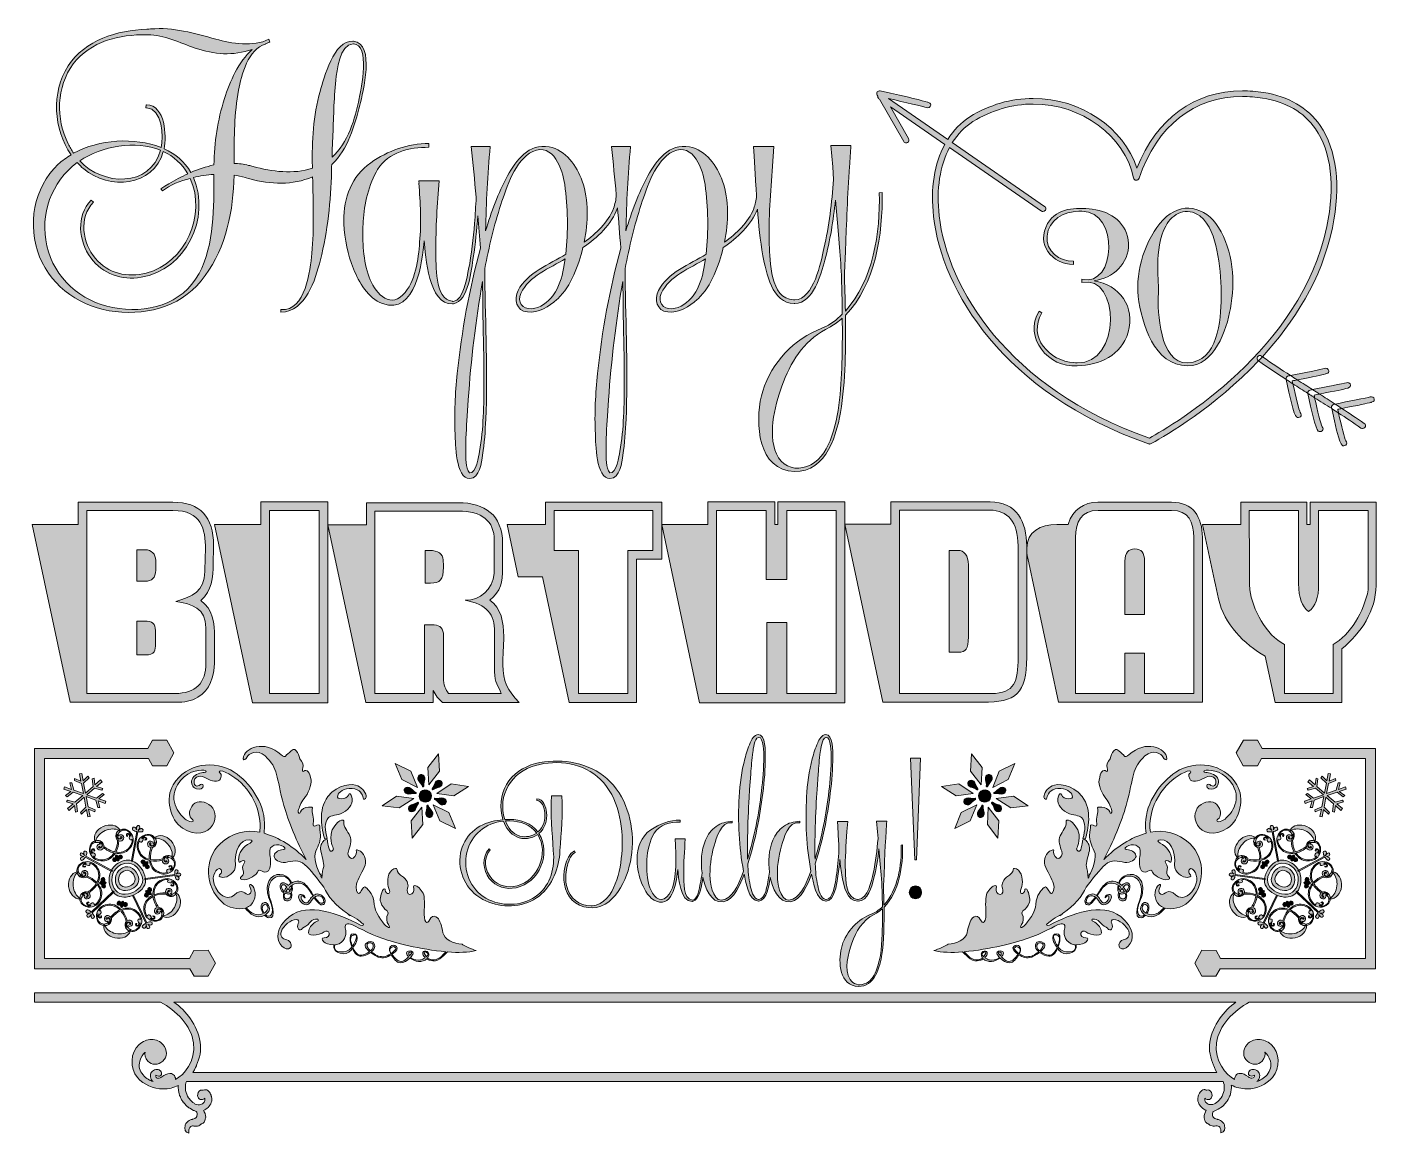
# Model space of a CAD drawing. Header units: inches. Extents: x 0.1 to 14.9, y -15.1 to -2.9.
import ezdxf

# ---------------------------------------------------------------- set-up
doc = ezdxf.new("R2010")
doc.units = ezdxf.units.IN
doc.header["$MEASUREMENT"] = 0
doc.layers.add('Layer 1', color=7, linetype='Continuous')

# ---------------------------------------------------------------- blocks, each defined once
blk = doc.blocks.new('block 2')
at = {"layer": 'Layer 1', "true_color": 0x110d10}
h = blk.add_hatch(color=248, dxfattribs=at)
h.dxf.hatch_style = 2
edge = h.paths.add_edge_path()
edge.add_spline(control_points=[(1.051, -6.049), (1.437, -6.093), (1.803, -5.979), (2.036, -5.655), (2.266, -5.342), (2.346, -4.936), (2.352, -4.554), (2.392, -4.56), (2.434, -4.568), (2.476, -4.578), (2.476, -4.578), (2.486, -4.582), (2.486, -4.582), (2.486, -4.582), (2.51, -4.59), (2.51, -4.59), (2.51, -4.59), (2.524, -4.594), (2.524, -4.594), (2.748, -4.656), (2.994, -4.666), (3.212, -4.572), (3.218, -4.852), (3.23, -5.134), (3.204, -5.411), (3.186, -5.595), (3.138, -6.047), (2.866, -6.027), (2.866, -6.027), (2.866, -6.057), (2.866, -6.057), (3.142, -6.041), (3.24, -5.705), (3.298, -5.483), (3.379, -5.166), (3.411, -4.836), (3.421, -4.51), (3.421, -4.51), (3.421, -4.458), (3.421, -4.458), (3.421, -4.458), (3.423, -4.436), (3.423, -4.436), (3.599, -4.272), (3.673, -4.01), (3.731, -3.785), (3.763, -3.655), (3.901, -3.111), (3.661, -3.085), (3.661, -3.085), (3.653, -3.085), (3.653, -3.085), (3.445, -3.073), (3.336, -3.489), (3.294, -3.635), (3.22, -3.902), (3.204, -4.18), (3.21, -4.458), (3.21, -4.458), (3.21, -4.478), (3.21, -4.478), (3, -4.546), (2.77, -4.516), (2.56, -4.458), (2.56, -4.458), (2.548, -4.456), (2.548, -4.456), (2.548, -4.456), (2.524, -4.448), (2.524, -4.448), (2.524, -4.448), (2.51, -4.446), (2.51, -4.446), (2.458, -4.432), (2.404, -4.426), (2.352, -4.424), (2.352, -4.424), (2.352, -4.394), (2.352, -4.394), (2.354, -4.136), (2.352, -3.875), (2.402, -3.623), (2.432, -3.459), (2.506, -3.165), (2.698, -3.117), (2.698, -3.117), (2.698, -3.115), (2.698, -3.115), (2.712, -3.107), (2.728, -3.099), (2.744, -3.095), (2.744, -3.095), (2.732, -3.063), (2.732, -3.063), (2.566, -3.153), (2.322, -3.109), (2.154, -3.063), (1.912, -2.997), (1.691, -2.929), (1.437, -2.951), (1.437, -2.951), (1.417, -2.953), (1.417, -2.953), (1.417, -2.953), (1.407, -2.953), (1.407, -2.953), (1.407, -2.953), (1.397, -2.955), (1.397, -2.955), (1.071, -2.963), (0.721, -3.071), (0.535, -3.357), (0.347, -3.649), (0.375, -4.048), (0.567, -4.33), (0.517, -4.36), (0.469, -4.394), (0.427, -4.434), (0.154, -4.688), (0.084, -5.106), (0.222, -5.447), (0.359, -5.793), (0.687, -6.007), (1.051, -6.049)], knot_values=[0, 0, 0, 0, 1, 1, 1, 2, 2, 2, 3, 3, 3, 4, 4, 4, 5, 5, 5, 6, 6, 6, 7, 7, 7, 8, 8, 8, 9, 9, 9, 10, 10, 10, 11, 11, 11, 12, 12, 12, 13, 13, 13, 14, 14, 14, 15, 15, 15, 16, 16, 16, 17, 17, 17, 18, 18, 18, 19, 19, 19, 20, 20, 20, 21, 21, 21, 22, 22, 22, 23, 23, 23, 24, 24, 24, 25, 25, 25, 26, 26, 26, 27, 27, 27, 28, 28, 28, 29, 29, 29, 30, 30, 30, 31, 31, 31, 32, 32, 32, 33, 33, 33, 34, 34, 34, 35, 35, 35, 36, 36, 36, 37, 37, 37, 38, 38, 38, 39, 39, 39, 40, 40, 40, 41, 41, 41, 41], degree=3, periodic=1)
edge = h.paths.add_edge_path()
edge.add_spline(control_points=[(3.425, -4.356), (3.427, -4.288), (3.429, -4.22), (3.433, -4.152), (3.443, -3.94), (3.443, -3.725), (3.467, -3.513), (3.477, -3.415), (3.509, -3.119), (3.655, -3.115), (3.655, -3.115), (3.659, -3.115), (3.659, -3.115), (3.847, -3.113), (3.743, -3.615), (3.723, -3.713), (3.677, -3.932), (3.601, -4.202), (3.425, -4.358), (3.425, -4.358), (3.425, -4.356), (3.425, -4.356)], knot_values=[0, 0, 0, 0, 1, 1, 1, 2, 2, 2, 3, 3, 3, 4, 4, 4, 5, 5, 5, 6, 6, 6, 7, 7, 7, 7], degree=3, periodic=1)
edge = h.paths.add_edge_path()
edge.add_spline(control_points=[(0.535, -4.21), (0.399, -3.936), (0.403, -3.585), (0.591, -3.335), (0.779, -3.085), (1.099, -3.009), (1.397, -3.015), (1.397, -3.015), (1.407, -3.015), (1.407, -3.015), (1.583, -3.015), (1.763, -3.105), (1.926, -3.161), (2.136, -3.231), (2.338, -3.249), (2.552, -3.175), (2.398, -3.313), (2.308, -3.523), (2.246, -3.715), (2.172, -3.95), (2.136, -4.196), (2.132, -4.442), (2.044, -4.46), (1.96, -4.49), (1.878, -4.524), (1.811, -4.406), (1.709, -4.318), (1.585, -4.264), (1.615, -4.122), (1.599, -3.791), (1.393, -3.781), (1.393, -3.781), (1.389, -3.781), (1.389, -3.781), (1.389, -3.781), (1.387, -3.815), (1.387, -3.815), (1.387, -3.815), (1.393, -3.815), (1.393, -3.815), (1.571, -3.823), (1.577, -4.132), (1.553, -4.25), (1.259, -4.136), (0.873, -4.16), (0.595, -4.314), (0.573, -4.28), (0.553, -4.246), (0.535, -4.21)], knot_values=[0, 0, 0, 0, 1, 1, 1, 2, 2, 2, 3, 3, 3, 4, 4, 4, 5, 5, 5, 6, 6, 6, 7, 7, 7, 8, 8, 8, 9, 9, 9, 10, 10, 10, 11, 11, 11, 12, 12, 12, 13, 13, 13, 14, 14, 14, 15, 15, 15, 16, 16, 16, 16], degree=3, periodic=1)
edge = h.paths.add_edge_path()
edge.add_spline(control_points=[(1.547, -4.28), (1.437, -4.694), (0.909, -4.668), (0.661, -4.398), (0.905, -4.234), (1.269, -4.166), (1.547, -4.28)], knot_values=[0, 0, 0, 0, 1, 1, 1, 2, 2, 2, 2], degree=3, periodic=1)
edge = h.paths.add_edge_path()
edge.add_spline(control_points=[(0.635, -4.416), (0.657, -4.44), (0.679, -4.464), (0.705, -4.484), (0.981, -4.718), (1.469, -4.684), (1.577, -4.294), (1.689, -4.346), (1.785, -4.432), (1.846, -4.538), (1.775, -4.572), (1.707, -4.608), (1.639, -4.648), (1.639, -4.648), (1.595, -4.676), (1.595, -4.676), (1.595, -4.676), (1.573, -4.688), (1.573, -4.688), (1.573, -4.688), (1.549, -4.702), (1.549, -4.702), (1.549, -4.702), (1.567, -4.726), (1.567, -4.726), (1.651, -4.658), (1.769, -4.618), (1.872, -4.59), (2.052, -4.988), (1.819, -5.517), (1.391, -5.627), (1.185, -5.679), (0.971, -5.633), (0.833, -5.467), (0.689, -5.296), (0.649, -5.024), (0.811, -4.85), (0.811, -4.85), (0.785, -4.826), (0.785, -4.826), (0.621, -5.002), (0.647, -5.276), (0.783, -5.459), (0.913, -5.637), (1.121, -5.707), (1.335, -5.673), (1.819, -5.595), (2.102, -5.02), (1.906, -4.58), (1.98, -4.562), (2.054, -4.55), (2.132, -4.546), (2.132, -4.546), (2.132, -4.548), (2.132, -4.548), (2.13, -4.904), (2.14, -5.31), (1.968, -5.633), (1.785, -5.975), (1.387, -6.075), (1.025, -6.005), (0.671, -5.937), (0.383, -5.683), (0.302, -5.328), (0.224, -4.986), (0.349, -4.624), (0.635, -4.416)], knot_values=[0, 0, 0, 0, 1, 1, 1, 2, 2, 2, 3, 3, 3, 4, 4, 4, 5, 5, 5, 6, 6, 6, 7, 7, 7, 8, 8, 8, 9, 9, 9, 10, 10, 10, 11, 11, 11, 12, 12, 12, 13, 13, 13, 14, 14, 14, 15, 15, 15, 16, 16, 16, 17, 17, 17, 18, 18, 18, 19, 19, 19, 20, 20, 20, 21, 21, 21, 22, 22, 22, 22], degree=3, periodic=1)
h = blk.add_hatch(color=248, dxfattribs=at)
h.dxf.hatch_style = 2
edge = h.paths.add_edge_path()
edge.add_spline(control_points=[(9.403, -3.687), (9.401, -3.698), (9.406, -3.71), (9.416, -3.717), (9.416, -3.717), (9.423, -3.722), (9.423, -3.722), (9.423, -3.722), (9.687, -4.184), (9.687, -4.184), (9.693, -4.194), (9.703, -4.2), (9.714, -4.2), (9.719, -4.2), (9.724, -4.198), (9.729, -4.196), (9.744, -4.187), (9.749, -4.168), (9.741, -4.153), (9.741, -4.153), (9.541, -3.804), (9.541, -3.804), (9.541, -3.804), (10.137, -4.216), (10.137, -4.216), (10.024, -4.425), (9.979, -4.699), (10.014, -5.007), (10.104, -5.809), (10.775, -6.943), (12.37, -7.498), (12.373, -7.5), (12.377, -7.501), (12.381, -7.501), (12.387, -7.501), (12.393, -7.499), (12.398, -7.495), (12.398, -7.495), (12.406, -7.491), (12.406, -7.491), (12.566, -7.404), (13.095, -7.096), (13.573, -6.59), (13.572, -6.589), (13.571, -6.589), (13.57, -6.588), (13.556, -6.578), (13.553, -6.559), (13.562, -6.545), (13.572, -6.531), (13.591, -6.527), (13.606, -6.537), (13.609, -6.539), (13.612, -6.542), (13.616, -6.544), (13.957, -6.172), (14.266, -5.697), (14.384, -5.13), (14.479, -4.671), (14.431, -4.273), (14.249, -4.01), (14.112, -3.812), (13.903, -3.69), (13.628, -3.647), (13.55, -3.635), (13.472, -3.629), (13.397, -3.629), (12.875, -3.629), (12.458, -3.936), (12.241, -4.476), (12.097, -4.034), (11.628, -3.712), (11.107, -3.712), (10.865, -3.712), (10.625, -3.782), (10.413, -3.914), (10.315, -3.976), (10.233, -4.06), (10.169, -4.162), (10.169, -4.162), (9.521, -3.714), (9.521, -3.714), (9.7, -3.755), (9.904, -3.802), (9.938, -3.812), (9.955, -3.822), (9.982, -3.809), (9.984, -3.788), (9.986, -3.775), (9.986, -3.768), (9.953, -3.755), (9.953, -3.755), (9.953, -3.754), (9.953, -3.754), (9.951, -3.754), (9.95, -3.754), (9.948, -3.754), (9.894, -3.735), (9.759, -3.704), (9.43, -3.63), (9.418, -3.627), (9.406, -3.632), (9.398, -3.642), (9.391, -3.652), (9.39, -3.665), (9.396, -3.676), (9.396, -3.676), (9.403, -3.687), (9.403, -3.687)], knot_values=[0, 0, 0, 0, 1, 1, 1, 2, 2, 2, 3, 3, 3, 4, 4, 4, 5, 5, 5, 6, 6, 6, 7, 7, 7, 8, 8, 8, 9, 9, 9, 10, 10, 10, 11, 11, 11, 12, 12, 12, 13, 13, 13, 14, 14, 14, 15, 15, 15, 16, 16, 16, 17, 17, 17, 18, 18, 18, 19, 19, 19, 20, 20, 20, 21, 21, 21, 22, 22, 22, 23, 23, 23, 24, 24, 24, 25, 25, 25, 26, 26, 26, 27, 27, 27, 28, 28, 28, 29, 29, 29, 30, 30, 30, 31, 31, 31, 32, 32, 32, 33, 33, 33, 34, 34, 34, 35, 35, 35, 36, 36, 36, 36], degree=3, periodic=1)
edge = h.paths.add_edge_path()
edge.add_spline(control_points=[(10.446, -3.967), (10.648, -3.841), (10.876, -3.774), (11.107, -3.774), (11.636, -3.774), (12.109, -4.122), (12.205, -4.584), (12.208, -4.598), (12.22, -4.608), (12.234, -4.609), (12.248, -4.61), (12.261, -4.601), (12.265, -4.588), (12.465, -4.01), (12.867, -3.691), (13.397, -3.691), (13.469, -3.691), (13.543, -3.697), (13.619, -3.709), (13.876, -3.749), (14.071, -3.862), (14.198, -4.045), (14.37, -4.295), (14.415, -4.675), (14.323, -5.117), (14.042, -6.467), (12.657, -7.283), (12.378, -7.435), (10.82, -6.888), (10.164, -5.782), (10.076, -5), (10.043, -4.708), (10.084, -4.449), (10.189, -4.251), (10.189, -4.251), (11.195, -4.947), (11.195, -4.947), (11.201, -4.951), (11.207, -4.952), (11.213, -4.952), (11.223, -4.952), (11.233, -4.948), (11.239, -4.939), (11.248, -4.925), (11.245, -4.905), (11.231, -4.896), (11.231, -4.896), (10.22, -4.197), (10.22, -4.197), (10.28, -4.102), (10.356, -4.024), (10.446, -3.967)], knot_values=[0, 0, 0, 0, 1, 1, 1, 2, 2, 2, 3, 3, 3, 4, 4, 4, 5, 5, 5, 6, 6, 6, 7, 7, 7, 8, 8, 8, 9, 9, 9, 10, 10, 10, 11, 11, 11, 12, 12, 12, 13, 13, 13, 14, 14, 14, 15, 15, 15, 16, 16, 16, 17, 17, 17, 17], degree=3, periodic=1)
h = blk.add_hatch(color=248, dxfattribs=at)
h.dxf.hatch_style = 2
edge = h.paths.add_edge_path()
edge.add_spline(control_points=[(3.554, -5.054), (3.554, -5.054), (3.556, -5.07), (3.556, -5.07), (3.556, -5.07), (3.556, -5.086), (3.556, -5.086), (3.562, -5.256), (3.596, -5.423), (3.66, -5.581), (3.721, -5.727), (3.819, -5.903), (3.977, -5.961), (4.341, -6.095), (4.419, -5.495), (4.433, -5.272), (4.453, -5.439), (4.483, -5.977), (4.743, -5.965), (4.743, -5.965), (4.749, -5.965), (4.749, -5.965), (4.749, -5.965), (4.753, -5.963), (4.753, -5.963), (4.753, -5.963), (4.755, -5.963), (4.755, -5.963), (4.923, -5.937), (4.953, -5.579), (4.973, -5.455), (4.996, -5.306), (5.011, -5.153), (5.022, -5.001), (5.032, -5.117), (5.042, -5.234), (5.051, -5.352), (4.929, -5.801), (4.845, -6.263), (4.797, -6.727), (4.775, -6.946), (4.761, -7.168), (4.773, -7.39), (4.777, -7.488), (4.779, -7.882), (4.933, -7.88), (5.043, -7.876), (5.063, -7.7), (5.075, -7.622), (5.095, -7.492), (5.103, -7.36), (5.109, -7.228), (5.109, -7.228), (5.113, -7.138), (5.113, -7.138), (5.129, -6.617), (5.101, -6.097), (5.099, -5.577), (5.145, -5.34), (5.199, -5.104), (5.275, -4.876), (5.337, -4.688), (5.43, -4.386), (5.624, -4.294), (5.85, -4.19), (5.952, -4.498), (5.974, -4.656), (6.008, -4.908), (6.014, -5.168), (5.986, -5.421), (5.808, -5.529), (5.562, -5.623), (5.464, -5.817), (5.414, -5.917), (5.442, -6.039), (5.566, -6.053), (5.684, -6.067), (5.806, -5.993), (5.888, -5.917), (5.888, -5.917), (5.898, -5.909), (5.898, -5.909), (6.046, -5.765), (6.126, -5.543), (6.174, -5.348), (6.33, -5.239), (6.489, -5.096), (6.552, -4.913), (6.565, -5.059), (6.577, -5.205), (6.588, -5.352), (6.466, -5.801), (6.382, -6.263), (6.334, -6.727), (6.312, -6.946), (6.298, -7.168), (6.31, -7.39), (6.314, -7.488), (6.316, -7.882), (6.47, -7.88), (6.58, -7.876), (6.6, -7.7), (6.612, -7.622), (6.632, -7.492), (6.64, -7.36), (6.646, -7.228), (6.646, -7.228), (6.65, -7.138), (6.65, -7.138), (6.666, -6.617), (6.638, -6.097), (6.636, -5.577), (6.682, -5.34), (6.736, -5.104), (6.812, -4.876), (6.874, -4.688), (6.968, -4.386), (7.161, -4.294), (7.387, -4.19), (7.489, -4.498), (7.511, -4.656), (7.545, -4.908), (7.551, -5.168), (7.523, -5.421), (7.345, -5.529), (7.099, -5.623), (7.002, -5.817), (6.952, -5.917), (6.98, -6.039), (7.103, -6.053), (7.221, -6.067), (7.343, -5.993), (7.425, -5.917), (7.425, -5.917), (7.435, -5.909), (7.435, -5.909), (7.583, -5.765), (7.663, -5.543), (7.711, -5.348), (7.863, -5.241), (8.019, -5.102), (8.085, -4.925), (8.097, -5.096), (8.114, -5.268), (8.145, -5.437), (8.179, -5.617), (8.247, -5.961), (8.487, -5.961), (8.487, -5.961), (8.495, -5.961), (8.495, -5.961), (8.699, -5.955), (8.782, -5.641), (8.824, -5.485), (8.882, -5.272), (8.916, -5.05), (8.94, -4.828), (8.94, -4.828), (8.968, -5.16), (8.968, -5.16), (8.968, -5.16), (8.988, -5.392), (8.988, -5.392), (9.008, -5.621), (9.012, -5.849), (9.014, -6.079), (8.954, -6.137), (8.884, -6.195), (8.806, -6.225), (8.806, -6.225), (8.792, -6.231), (8.792, -6.231), (8.485, -6.349), (8.241, -6.605), (8.143, -6.921), (8.061, -7.188), (8.061, -7.726), (8.423, -7.794), (8.804, -7.866), (8.946, -7.448), (8.994, -7.154), (9.054, -6.803), (9.052, -6.441), (9.05, -6.087), (9.376, -5.753), (9.462, -5.194), (9.45, -4.744), (9.45, -4.744), (9.42, -4.746), (9.42, -4.746), (9.432, -5.178), (9.352, -5.711), (9.048, -6.043), (9.048, -5.903), (9.038, -5.763), (9.04, -5.623), (9.04, -5.623), (9.05, -5.39), (9.05, -5.39), (9.05, -5.39), (9.058, -5.158), (9.058, -5.158), (9.064, -5.002), (9.07, -4.848), (9.08, -4.692), (9.08, -4.692), (9.086, -4.576), (9.086, -4.576), (9.086, -4.576), (9.094, -4.46), (9.094, -4.46), (9.098, -4.382), (9.104, -4.304), (9.11, -4.228), (9.11, -4.228), (8.89, -4.228), (8.89, -4.228), (8.89, -4.228), (8.91, -4.462), (8.91, -4.462), (8.91, -4.462), (8.92, -4.602), (8.92, -4.602), (8.9, -4.854), (8.87, -5.108), (8.814, -5.358), (8.778, -5.509), (8.705, -5.913), (8.493, -5.921), (8.493, -5.921), (8.481, -5.921), (8.481, -5.921), (8.223, -5.911), (8.221, -5.489), (8.215, -5.314), (8.207, -5.026), (8.229, -4.74), (8.249, -4.456), (8.249, -4.456), (8.265, -4.24), (8.265, -4.24), (8.265, -4.24), (8.043, -4.24), (8.043, -4.24), (8.043, -4.24), (8.051, -4.346), (8.051, -4.346), (8.051, -4.346), (8.069, -4.67), (8.069, -4.67), (8.071, -4.707), (8.073, -4.745), (8.075, -4.782), (8.072, -4.829), (8.061, -4.875), (8.045, -4.918), (7.985, -5.074), (7.855, -5.192), (7.725, -5.288), (7.769, -5.07), (7.777, -4.83), (7.703, -4.618), (7.645, -4.454), (7.523, -4.278), (7.341, -4.244), (7.119, -4.202), (6.978, -4.39), (6.884, -4.562), (6.78, -4.752), (6.708, -4.958), (6.644, -5.162), (6.652, -4.854), (6.664, -4.546), (6.696, -4.24), (6.696, -4.24), (6.486, -4.24), (6.486, -4.24), (6.505, -4.417), (6.523, -4.594), (6.539, -4.771), (6.536, -4.821), (6.525, -4.871), (6.508, -4.918), (6.448, -5.074), (6.318, -5.192), (6.188, -5.288), (6.232, -5.07), (6.24, -4.83), (6.166, -4.618), (6.108, -4.454), (5.986, -4.278), (5.804, -4.244), (5.582, -4.202), (5.44, -4.39), (5.347, -4.562), (5.243, -4.752), (5.171, -4.958), (5.107, -5.162), (5.115, -4.854), (5.127, -4.546), (5.159, -4.24), (5.159, -4.24), (4.949, -4.24), (4.949, -4.24), (4.969, -4.426), (4.987, -4.611), (5.004, -4.796), (5, -4.891), (4.993, -4.987), (4.987, -5.082), (4.973, -5.25), (4.955, -5.417), (4.921, -5.583), (4.905, -5.663), (4.867, -5.929), (4.753, -5.937), (4.753, -5.937), (4.745, -5.937), (4.745, -5.937), (4.745, -5.937), (4.743, -5.935), (4.743, -5.935), (4.547, -5.919), (4.565, -5.521), (4.563, -5.39), (4.559, -5.13), (4.579, -4.872), (4.597, -4.614), (4.597, -4.614), (4.377, -4.614), (4.377, -4.614), (4.377, -4.624), (4.377, -4.632), (4.379, -4.64), (4.379, -4.64), (4.375, -4.64), (4.375, -4.64), (4.395, -4.856), (4.403, -5.072), (4.385, -5.288), (4.371, -5.477), (4.343, -5.723), (4.201, -5.867), (4.045, -6.025), (3.885, -5.819), (3.833, -5.673), (3.765, -5.489), (3.757, -5.282), (3.765, -5.088), (3.765, -5.088), (3.767, -5.074), (3.767, -5.074), (3.767, -5.074), (3.767, -5.06), (3.767, -5.06), (3.779, -4.872), (3.825, -4.652), (3.925, -4.49), (4.043, -4.298), (4.275, -4.248), (4.487, -4.248), (4.487, -4.248), (4.487, -4.206), (4.487, -4.206), (4.259, -4.206), (4.035, -4.286), (3.849, -4.418), (3.638, -4.566), (3.554, -4.8), (3.554, -5.054)], knot_values=[0, 0, 0, 0, 1, 1, 1, 2, 2, 2, 3, 3, 3, 4, 4, 4, 5, 5, 5, 6, 6, 6, 7, 7, 7, 8, 8, 8, 9, 9, 9, 10, 10, 10, 11, 11, 11, 12, 12, 12, 13, 13, 13, 14, 14, 14, 15, 15, 15, 16, 16, 16, 17, 17, 17, 18, 18, 18, 19, 19, 19, 20, 20, 20, 21, 21, 21, 22, 22, 22, 23, 23, 23, 24, 24, 24, 25, 25, 25, 26, 26, 26, 27, 27, 27, 28, 28, 28, 29, 29, 29, 30, 30, 30, 31, 31, 31, 32, 32, 32, 33, 33, 33, 34, 34, 34, 35, 35, 35, 36, 36, 36, 37, 37, 37, 38, 38, 38, 39, 39, 39, 40, 40, 40, 41, 41, 41, 42, 42, 42, 43, 43, 43, 44, 44, 44, 45, 45, 45, 46, 46, 46, 47, 47, 47, 48, 48, 48, 49, 49, 49, 50, 50, 50, 51, 51, 51, 52, 52, 52, 53, 53, 53, 54, 54, 54, 55, 55, 55, 56, 56, 56, 57, 57, 57, 58, 58, 58, 59, 59, 59, 60, 60, 60, 61, 61, 61, 62, 62, 62, 63, 63, 63, 64, 64, 64, 65, 65, 65, 66, 66, 66, 67, 67, 67, 68, 68, 68, 69, 69, 69, 70, 70, 70, 71, 71, 71, 72, 72, 72, 73, 73, 73, 74, 74, 74, 75, 75, 75, 76, 76, 76, 77, 77, 77, 78, 78, 78, 79, 79, 79, 80, 80, 80, 81, 81, 81, 82, 82, 82, 83, 83, 83, 84, 84, 84, 85, 85, 85, 86, 86, 86, 87, 87, 87, 88, 88, 88, 89, 89, 89, 90, 90, 90, 91, 91, 91, 92, 92, 92, 93, 93, 93, 94, 94, 94, 95, 95, 95, 96, 96, 96, 97, 97, 97, 98, 98, 98, 99, 99, 99, 100, 100, 100, 101, 101, 101, 102, 102, 102, 103, 103, 103, 104, 104, 104, 105, 105, 105, 106, 106, 106, 107, 107, 107, 108, 108, 108, 109, 109, 109, 110, 110, 110, 111, 111, 111, 112, 112, 112, 113, 113, 113, 114, 114, 114, 115, 115, 115, 116, 116, 116, 117, 117, 117, 118, 118, 118, 119, 119, 119, 120, 120, 120, 121, 121, 121, 122, 122, 122, 123, 123, 123, 123], degree=3, periodic=1)
edge = h.paths.add_edge_path()
edge.add_spline(control_points=[(5.962, -5.577), (5.942, -5.677), (5.912, -5.783), (5.85, -5.865), (5.85, -5.865), (5.844, -5.875), (5.844, -5.875), (5.788, -5.945), (5.708, -6.013), (5.612, -6.017), (5.508, -6.023), (5.452, -5.945), (5.494, -5.849), (5.576, -5.663), (5.816, -5.571), (5.98, -5.471), (5.98, -5.471), (5.962, -5.577), (5.962, -5.577)], knot_values=[0, 0, 0, 0, 1, 1, 1, 2, 2, 2, 3, 3, 3, 4, 4, 4, 5, 5, 5, 6, 6, 6, 6], degree=3, periodic=1)
edge = h.paths.add_edge_path()
edge.add_spline(control_points=[(7.499, -5.577), (7.479, -5.677), (7.449, -5.783), (7.387, -5.865), (7.387, -5.865), (7.381, -5.875), (7.381, -5.875), (7.325, -5.945), (7.245, -6.013), (7.149, -6.017), (7.046, -6.023), (6.99, -5.945), (7.032, -5.849), (7.113, -5.663), (7.353, -5.571), (7.517, -5.471), (7.517, -5.471), (7.499, -5.577), (7.499, -5.577)], knot_values=[0, 0, 0, 0, 1, 1, 1, 2, 2, 2, 3, 3, 3, 4, 4, 4, 5, 5, 5, 6, 6, 6, 6], degree=3, periodic=1)
edge = h.paths.add_edge_path()
edge.add_spline(control_points=[(9.012, -6.555), (9.002, -6.857), (8.994, -7.182), (8.88, -7.466), (8.83, -7.588), (8.753, -7.702), (8.625, -7.748), (8.511, -7.788), (8.383, -7.76), (8.317, -7.652), (8.183, -7.432), (8.275, -7.088), (8.353, -6.867), (8.443, -6.605), (8.587, -6.381), (8.832, -6.245), (8.832, -6.245), (8.884, -6.217), (8.884, -6.217), (8.93, -6.189), (8.974, -6.157), (9.014, -6.121), (9.016, -6.265), (9.016, -6.409), (9.012, -6.555)], knot_values=[0, 0, 0, 0, 1, 1, 1, 2, 2, 2, 3, 3, 3, 4, 4, 4, 5, 5, 5, 6, 6, 6, 7, 7, 7, 8, 8, 8, 8], degree=3, periodic=1)
edge = h.paths.add_edge_path()
edge.add_spline(control_points=[(6.614, -6.051), (6.614, -6.051), (6.618, -6.231), (6.618, -6.231), (6.618, -6.231), (6.622, -6.413), (6.622, -6.413), (6.626, -6.677), (6.632, -6.938), (6.618, -7.202), (6.612, -7.33), (6.602, -7.458), (6.578, -7.584), (6.57, -7.628), (6.542, -7.824), (6.47, -7.818), (6.47, -7.818), (6.468, -7.818), (6.468, -7.818), (6.42, -7.762), (6.428, -7.648), (6.428, -7.582), (6.426, -7.452), (6.434, -7.324), (6.442, -7.194), (6.442, -7.194), (6.454, -7.016), (6.454, -7.016), (6.484, -6.581), (6.536, -6.147), (6.61, -5.719), (6.614, -5.829), (6.612, -5.939), (6.614, -6.051)], knot_values=[0, 0, 0, 0, 1, 1, 1, 2, 2, 2, 3, 3, 3, 4, 4, 4, 5, 5, 5, 6, 6, 6, 7, 7, 7, 8, 8, 8, 9, 9, 9, 10, 10, 10, 11, 11, 11, 11], degree=3, periodic=1)
edge = h.paths.add_edge_path()
edge.add_spline(control_points=[(5.077, -6.051), (5.077, -6.051), (5.081, -6.231), (5.081, -6.231), (5.081, -6.231), (5.085, -6.413), (5.085, -6.413), (5.089, -6.677), (5.095, -6.938), (5.081, -7.202), (5.075, -7.33), (5.065, -7.458), (5.041, -7.584), (5.033, -7.628), (5.005, -7.824), (4.933, -7.818), (4.933, -7.818), (4.931, -7.818), (4.931, -7.818), (4.883, -7.762), (4.891, -7.648), (4.891, -7.582), (4.889, -7.452), (4.897, -7.324), (4.905, -7.194), (4.905, -7.194), (4.917, -7.016), (4.917, -7.016), (4.947, -6.581), (4.999, -6.147), (5.073, -5.719), (5.077, -5.829), (5.075, -5.939), (5.077, -6.051)], knot_values=[0, 0, 0, 0, 1, 1, 1, 2, 2, 2, 3, 3, 3, 4, 4, 4, 5, 5, 5, 6, 6, 6, 7, 7, 7, 8, 8, 8, 9, 9, 9, 10, 10, 10, 11, 11, 11, 11], degree=3, periodic=1)
h = blk.add_hatch(color=248, dxfattribs=at)
h.dxf.hatch_style = 2
edge = h.paths.add_edge_path()
edge.add_spline(control_points=[(12.795, -6.644), (13.093, -6.646), (13.223, -6.249), (13.267, -6.015), (13.321, -5.723), (13.297, -5.383), (13.135, -5.127), (12.991, -4.893), (12.727, -4.836), (12.53, -5.043), (12.336, -5.245), (12.224, -5.607), (12.256, -5.883), (12.296, -6.181), (12.428, -6.64), (12.795, -6.644)], knot_values=[0, 0, 0, 0, 1, 1, 1, 2, 2, 2, 3, 3, 3, 4, 4, 4, 5, 5, 5, 5], degree=3, periodic=1)
edge = h.paths.add_edge_path()
edge.add_spline(control_points=[(12.47, -5.533), (12.474, -5.391), (12.492, -5.239), (12.557, -5.111), (12.631, -4.969), (12.791, -4.896), (12.931, -5.001), (13.045, -5.089), (13.089, -5.243), (13.117, -5.377), (13.151, -5.529), (13.163, -5.687), (13.165, -5.843), (13.165, -6.079), (13.151, -6.536), (12.857, -6.604), (12.512, -6.684), (12.47, -6.119), (12.476, -5.903), (12.476, -5.903), (12.478, -5.841), (12.478, -5.841), (12.48, -5.739), (12.468, -5.637), (12.47, -5.533)], knot_values=[0, 0, 0, 0, 1, 1, 1, 2, 2, 2, 3, 3, 3, 4, 4, 4, 5, 5, 5, 6, 6, 6, 7, 7, 7, 8, 8, 8, 8], degree=3, periodic=1)
h = blk.add_hatch(color=248, dxfattribs=at)
h.dxf.hatch_style = 2
edge = h.paths.add_edge_path()
edge.add_spline(control_points=[(11.546, -5.533), (11.546, -5.533), (11.546, -5.497), (11.546, -5.497), (11.388, -5.497), (11.244, -5.391), (11.258, -5.221), (11.272, -5.043), (11.442, -4.951), (11.604, -4.949), (11.604, -4.949), (11.64, -4.949), (11.64, -4.949), (12.048, -4.947), (12.016, -5.783), (11.64, -5.695), (11.64, -5.695), (11.64, -5.731), (11.64, -5.731), (12.058, -5.633), (12.072, -6.636), (11.586, -6.61), (11.586, -6.61), (11.568, -6.61), (11.568, -6.61), (11.568, -6.61), (11.552, -6.608), (11.552, -6.608), (11.286, -6.594), (11.04, -6.327), (11.202, -6.063), (11.202, -6.063), (11.17, -6.045), (11.17, -6.045), (10.994, -6.333), (11.276, -6.67), (11.586, -6.644), (11.834, -6.634), (12.07, -6.532), (12.146, -6.275), (12.228, -5.999), (12.05, -5.753), (11.772, -5.713), (11.978, -5.681), (12.158, -5.525), (12.15, -5.303), (12.14, -5.083), (11.958, -4.949), (11.752, -4.927), (11.572, -4.907), (11.37, -4.907), (11.264, -5.085), (11.132, -5.305), (11.312, -5.533), (11.546, -5.533)], knot_values=[0, 0, 0, 0, 1, 1, 1, 2, 2, 2, 3, 3, 3, 4, 4, 4, 5, 5, 5, 6, 6, 6, 7, 7, 7, 8, 8, 8, 9, 9, 9, 10, 10, 10, 11, 11, 11, 12, 12, 12, 13, 13, 13, 14, 14, 14, 15, 15, 15, 16, 16, 16, 17, 17, 17, 18, 18, 18, 18], degree=3, periodic=1)
h = blk.add_hatch(color=248, dxfattribs=at)
h.dxf.hatch_style = 2
edge = h.paths.add_edge_path()
edge.add_spline(control_points=[(13.877, -6.793), (13.877, -6.792), (13.877, -6.791), (13.877, -6.791), (13.875, -6.782), (13.876, -6.774), (13.881, -6.767), (13.886, -6.76), (13.893, -6.755), (13.901, -6.754), (13.908, -6.752), (13.916, -6.751), (13.924, -6.749), (13.825, -6.686), (13.724, -6.618), (13.616, -6.544), (13.602, -6.56), (13.587, -6.575), (13.573, -6.59), (13.679, -6.664), (13.78, -6.73), (13.877, -6.793)], knot_values=[0, 0, 0, 0, 1, 1, 1, 2, 2, 2, 3, 3, 3, 4, 4, 4, 5, 5, 5, 6, 6, 6, 7, 7, 7, 7], degree=3, periodic=1)
h = blk.add_hatch(color=248, dxfattribs=at)
h.dxf.hatch_style = 2
edge = h.paths.add_edge_path()
edge.add_spline(control_points=[(14.011, -7.21), (14.028, -7.21), (14.042, -7.196), (14.042, -7.179), (14.042, -7.169), (14.038, -7.161), (14.031, -7.155), (14.017, -7.126), (13.982, -6.985), (13.951, -6.841), (13.927, -6.825), (13.902, -6.809), (13.877, -6.793), (13.965, -7.21), (13.982, -7.21), (14.011, -7.21)], knot_values=[0, 0, 0, 0, 1, 1, 1, 2, 2, 2, 3, 3, 3, 4, 4, 4, 5, 5, 5, 5], degree=3, periodic=1)
h = blk.add_hatch(color=248, dxfattribs=at)
h.dxf.hatch_style = 2
edge = h.paths.add_edge_path()
edge.add_spline(control_points=[(14.308, -6.732), (14.309, -6.732), (14.311, -6.732), (14.312, -6.732), (14.312, -6.732), (14.312, -6.731), (14.312, -6.731), (14.346, -6.72), (14.345, -6.712), (14.343, -6.698), (14.342, -6.677), (14.315, -6.665), (14.298, -6.673), (14.264, -6.682), (14.062, -6.722), (13.924, -6.749), (13.949, -6.766), (13.974, -6.782), (13.999, -6.798), (14.18, -6.762), (14.267, -6.745), (14.308, -6.732)], knot_values=[0, 0, 0, 0, 1, 1, 1, 2, 2, 2, 3, 3, 3, 4, 4, 4, 5, 5, 5, 6, 6, 6, 7, 7, 7, 7], degree=3, periodic=1)
h = blk.add_hatch(color=248, dxfattribs=at)
h.dxf.hatch_style = 2
edge = h.paths.add_edge_path()
edge.add_spline(control_points=[(13.951, -6.841), (14.007, -6.877), (14.061, -6.911), (14.115, -6.946), (14.114, -6.938), (14.115, -6.929), (14.12, -6.923), (14.124, -6.916), (14.132, -6.911), (14.14, -6.909), (14.148, -6.908), (14.157, -6.906), (14.166, -6.904), (14.111, -6.869), (14.056, -6.834), (13.999, -6.798), (13.982, -6.801), (13.963, -6.805), (13.944, -6.809), (13.946, -6.819), (13.949, -6.83), (13.951, -6.841)], knot_values=[0, 0, 0, 0, 1, 1, 1, 2, 2, 2, 3, 3, 3, 4, 4, 4, 5, 5, 5, 6, 6, 6, 7, 7, 7, 7], degree=3, periodic=1)
h = blk.add_hatch(color=248, dxfattribs=at)
h.dxf.hatch_style = 2
edge = h.paths.add_edge_path()
edge.add_spline(control_points=[(14.242, -6.953), (14.42, -6.918), (14.506, -6.901), (14.547, -6.888), (14.548, -6.888), (14.549, -6.888), (14.55, -6.888), (14.55, -6.888), (14.551, -6.887), (14.551, -6.887), (14.584, -6.875), (14.584, -6.868), (14.582, -6.854), (14.58, -6.833), (14.554, -6.82), (14.536, -6.829), (14.503, -6.838), (14.304, -6.877), (14.166, -6.904), (14.166, -6.905), (14.167, -6.905), (14.168, -6.905), (14.192, -6.921), (14.217, -6.937), (14.242, -6.953)], knot_values=[0, 0, 0, 0, 1, 1, 1, 2, 2, 2, 3, 3, 3, 4, 4, 4, 5, 5, 5, 6, 6, 6, 7, 7, 7, 8, 8, 8, 8], degree=3, periodic=1)
h = blk.add_hatch(color=248, dxfattribs=at)
h.dxf.hatch_style = 2
edge = h.paths.add_edge_path()
edge.add_spline(control_points=[(14.115, -6.946), (14.115, -6.946), (14.115, -6.946), (14.115, -6.946), (14.203, -7.365), (14.221, -7.365), (14.249, -7.365), (14.267, -7.365), (14.281, -7.352), (14.281, -7.334), (14.281, -7.325), (14.277, -7.317), (14.27, -7.311), (14.256, -7.282), (14.221, -7.138), (14.189, -6.993), (14.171, -6.981), (14.152, -6.969), (14.134, -6.958), (14.128, -6.954), (14.122, -6.95), (14.115, -6.946)], knot_values=[0, 0, 0, 0, 1, 1, 1, 2, 2, 2, 3, 3, 3, 4, 4, 4, 5, 5, 5, 6, 6, 6, 7, 7, 7, 7], degree=3, periodic=1)
h = blk.add_hatch(color=248, dxfattribs=at)
h.dxf.hatch_style = 2
edge = h.paths.add_edge_path()
edge.add_spline(control_points=[(14.189, -6.993), (14.25, -7.032), (14.313, -7.072), (14.377, -7.113), (14.376, -7.109), (14.375, -7.106), (14.375, -7.102), (14.373, -7.094), (14.375, -7.085), (14.379, -7.078), (14.384, -7.071), (14.391, -7.067), (14.399, -7.065), (14.404, -7.064), (14.408, -7.063), (14.413, -7.062), (14.355, -7.025), (14.298, -6.988), (14.242, -6.953), (14.223, -6.956), (14.204, -6.96), (14.183, -6.964), (14.185, -6.974), (14.187, -6.983), (14.189, -6.993)], knot_values=[0, 0, 0, 0, 1, 1, 1, 2, 2, 2, 3, 3, 3, 4, 4, 4, 5, 5, 5, 6, 6, 6, 7, 7, 7, 8, 8, 8, 8], degree=3, periodic=1)
h = blk.add_hatch(color=248, dxfattribs=at)
h.dxf.hatch_style = 2
edge = h.paths.add_edge_path()
edge.add_spline(control_points=[(14.806, -7.043), (14.807, -7.044), (14.809, -7.044), (14.81, -7.044), (14.81, -7.044), (14.81, -7.042), (14.81, -7.042), (14.844, -7.031), (14.843, -7.023), (14.842, -7.01), (14.84, -6.989), (14.814, -6.976), (14.796, -6.985), (14.761, -6.994), (14.552, -7.035), (14.413, -7.062), (14.438, -7.078), (14.463, -7.095), (14.488, -7.111), (14.676, -7.075), (14.765, -7.057), (14.806, -7.043)], knot_values=[0, 0, 0, 0, 1, 1, 1, 2, 2, 2, 3, 3, 3, 4, 4, 4, 5, 5, 5, 6, 6, 6, 7, 7, 7, 7], degree=3, periodic=1)
h = blk.add_hatch(color=248, dxfattribs=at)
h.dxf.hatch_style = 2
edge = h.paths.add_edge_path()
edge.add_spline(control_points=[(14.509, -7.521), (14.526, -7.521), (14.54, -7.507), (14.54, -7.49), (14.54, -7.481), (14.536, -7.472), (14.529, -7.467), (14.516, -7.438), (14.482, -7.302), (14.451, -7.161), (14.426, -7.145), (14.402, -7.129), (14.377, -7.113), (14.463, -7.521), (14.481, -7.521), (14.509, -7.521)], knot_values=[0, 0, 0, 0, 1, 1, 1, 2, 2, 2, 3, 3, 3, 4, 4, 4, 5, 5, 5, 5], degree=3, periodic=1)
h = blk.add_hatch(color=248, dxfattribs=at)
h.dxf.hatch_style = 2
edge = h.paths.add_edge_path()
edge.add_spline(control_points=[(14.451, -7.161), (14.53, -7.213), (14.611, -7.267), (14.696, -7.326), (14.702, -7.33), (14.708, -7.332), (14.714, -7.332), (14.724, -7.332), (14.734, -7.327), (14.74, -7.318), (14.749, -7.304), (14.746, -7.285), (14.732, -7.275), (14.647, -7.217), (14.566, -7.163), (14.488, -7.111), (14.473, -7.114), (14.458, -7.117), (14.442, -7.12), (14.445, -7.134), (14.448, -7.148), (14.451, -7.161)], knot_values=[0, 0, 0, 0, 1, 1, 1, 2, 2, 2, 3, 3, 3, 4, 4, 4, 5, 5, 5, 6, 6, 6, 7, 7, 7, 7], degree=3, periodic=1)
h = blk.add_hatch(color=248, dxfattribs=at)
h.dxf.hatch_style = 2
edge = h.paths.add_edge_path()
edge.add_spline(control_points=[(1.722, -10.332), (1.801, -10.332), (1.883, -10.32), (1.956, -10.277), (2.087, -10.195), (2.136, -10.049), (2.136, -9.9), (2.139, -9.815), (2.139, -9.718), (2.139, -9.621), (2.139, -9.466), (2.12, -9.311), (1.987, -9.216), (2.111, -9.107), (2.123, -8.97), (2.123, -8.806), (2.123, -8.742), (2.127, -8.679), (2.127, -8.612), (2.127, -8.302), (1.984, -8.138), (1.683, -8.138), (1.683, -8.138), (0.643, -8.138), (0.643, -8.138), (0.643, -8.138), (0.643, -8.381), (0.643, -8.381), (0.643, -8.381), (0.139, -8.381), (0.139, -8.381), (0.139, -8.381), (0.555, -10.332), (0.555, -10.332), (0.555, -10.332), (1.722, -10.332), (1.722, -10.332)], knot_values=[0, 0, 0, 0, 1, 1, 1, 2, 2, 2, 3, 3, 3, 4, 4, 4, 5, 5, 5, 6, 6, 6, 7, 7, 7, 8, 8, 8, 9, 9, 9, 10, 10, 10, 11, 11, 11, 12, 12, 12, 12], degree=3, periodic=1)
edge = h.paths.add_edge_path()
edge.add_spline(control_points=[(0.741, -8.229), (0.741, -8.229), (1.683, -8.229), (1.683, -8.229), (1.996, -8.229), (2.038, -8.432), (2.038, -8.654), (2.038, -8.736), (2.032, -8.818), (2.032, -8.897), (2.032, -9.116), (1.892, -9.174), (1.716, -9.226), (1.892, -9.253), (2.044, -9.302), (2.044, -9.517), (2.044, -9.517), (2.044, -9.9), (2.044, -9.9), (2.044, -10.122), (1.932, -10.235), (1.704, -10.235), (1.704, -10.235), (0.741, -10.235), (0.741, -10.235), (0.741, -10.235), (0.741, -8.229), (0.741, -8.229)], knot_values=[0, 0, 0, 0, 1, 1, 1, 2, 2, 2, 3, 3, 3, 4, 4, 4, 5, 5, 5, 6, 6, 6, 7, 7, 7, 8, 8, 8, 9, 9, 9, 9], degree=3, periodic=1)
h = blk.add_hatch(color=248, dxfattribs=at)
h.dxf.hatch_style = 2
h.paths.add_polyline_path([(2.646, -8.381), (2.139, -8.381), (2.555, -10.338), (3.379, -10.338), (3.379, -8.135), (2.646, -8.135)])
h.paths.add_polyline_path([(2.74, -8.229), (3.284, -8.229), (3.284, -10.235), (2.74, -10.235)])
h = blk.add_hatch(color=248, dxfattribs=at)
h.dxf.hatch_style = 2
edge = h.paths.add_edge_path()
edge.add_spline(control_points=[(5.293, -8.855), (5.293, -8.855), (5.293, -8.59), (5.293, -8.59), (5.293, -8.277), (5.096, -8.144), (4.81, -8.144), (4.81, -8.144), (3.801, -8.144), (3.801, -8.144), (3.801, -8.144), (3.801, -8.387), (3.801, -8.387), (3.801, -8.387), (3.379, -8.387), (3.379, -8.387), (3.379, -8.387), (3.795, -10.335), (3.795, -10.335), (3.795, -10.335), (4.534, -10.335), (4.534, -10.335), (4.534, -10.335), (4.534, -10.201), (4.534, -10.201), (4.561, -10.259), (4.591, -10.292), (4.637, -10.335), (4.637, -10.335), (5.476, -10.335), (5.476, -10.335), (5.348, -10.204), (5.296, -10.095), (5.296, -9.922), (5.296, -9.821), (5.306, -9.715), (5.306, -9.612), (5.306, -9.451), (5.278, -9.302), (5.154, -9.213), (5.278, -9.11), (5.293, -9.019), (5.293, -8.855)], knot_values=[0, 0, 0, 0, 1, 1, 1, 2, 2, 2, 3, 3, 3, 4, 4, 4, 5, 5, 5, 6, 6, 6, 7, 7, 7, 8, 8, 8, 9, 9, 9, 10, 10, 10, 11, 11, 11, 12, 12, 12, 13, 13, 13, 14, 14, 14, 14], degree=3, periodic=1)
edge = h.paths.add_edge_path()
edge.add_spline(control_points=[(5.205, -9.563), (5.205, -9.563), (5.205, -9.998), (5.205, -9.998), (5.205, -10.119), (5.251, -10.15), (5.278, -10.235), (5.278, -10.235), (4.701, -10.235), (4.701, -10.235), (4.67, -10.192), (4.646, -10.143), (4.646, -10.061), (4.646, -10.061), (4.646, -9.575), (4.646, -9.575), (4.631, -9.505), (4.594, -9.481), (4.518, -9.481), (4.518, -9.481), (4.439, -9.481), (4.439, -9.481), (4.439, -9.481), (4.439, -10.235), (4.439, -10.235), (4.439, -10.235), (3.895, -10.235), (3.895, -10.235), (3.895, -10.235), (3.895, -8.235), (3.895, -8.235), (3.895, -8.235), (4.807, -8.235), (4.807, -8.235), (5.069, -8.235), (5.202, -8.344), (5.202, -8.557), (5.202, -8.557), (5.202, -8.919), (5.202, -8.919), (5.181, -9.098), (5.053, -9.213), (4.883, -9.213), (5.126, -9.259), (5.205, -9.365), (5.205, -9.563)], knot_values=[0, 0, 0, 0, 1, 1, 1, 2, 2, 2, 3, 3, 3, 4, 4, 4, 5, 5, 5, 6, 6, 6, 7, 7, 7, 8, 8, 8, 9, 9, 9, 10, 10, 10, 11, 11, 11, 12, 12, 12, 13, 13, 13, 14, 14, 14, 15, 15, 15, 15], degree=3, periodic=1)
h = blk.add_hatch(color=248, dxfattribs=at)
h.dxf.hatch_style = 2
h.paths.add_polyline_path([(6.761, -8.764), (7.038, -8.764), (7.038, -8.138), (5.762, -8.138), (5.762, -8.381), (5.342, -8.381), (5.464, -8.955), (5.731, -8.955), (6.023, -10.335), (6.761, -10.335)])
h.paths.add_polyline_path([(6.667, -10.235), (6.126, -10.235), (6.126, -8.669), (5.859, -8.669), (5.859, -8.229), (6.941, -8.229), (6.941, -8.669), (6.667, -8.669)])
h = blk.add_hatch(color=248, dxfattribs=at)
h.dxf.hatch_style = 2
h.paths.add_polyline_path([(7.543, -8.135), (7.543, -8.381), (7.038, -8.381), (7.451, -10.338), (9.041, -10.338), (9.041, -8.135), (8.308, -8.135), (8.308, -8.381), (8.275, -8.381), (8.275, -8.135)])
h.paths.add_polyline_path([(8.406, -8.986), (8.406, -8.229), (8.947, -8.229), (8.947, -10.235), (8.406, -10.235), (8.406, -9.457), (8.187, -9.457), (8.187, -10.235), (7.637, -10.235), (7.637, -8.229), (8.181, -8.229), (8.181, -8.986)])
h = blk.add_hatch(color=248, dxfattribs=at)
h.dxf.hatch_style = 2
edge = h.paths.add_edge_path()
edge.add_spline(control_points=[(11.035, -9.84), (11.035, -9.84), (11.035, -8.618), (11.035, -8.618), (11.035, -8.356), (10.925, -8.135), (10.633, -8.135), (10.633, -8.135), (9.548, -8.135), (9.548, -8.135), (9.548, -8.135), (9.548, -8.378), (9.548, -8.378), (9.548, -8.378), (9.041, -8.378), (9.041, -8.378), (9.041, -8.378), (9.457, -10.332), (9.457, -10.332), (9.457, -10.332), (10.551, -10.332), (10.551, -10.332), (10.916, -10.332), (11.035, -10.238), (11.035, -9.84)], knot_values=[0, 0, 0, 0, 1, 1, 1, 2, 2, 2, 3, 3, 3, 4, 4, 4, 5, 5, 5, 6, 6, 6, 7, 7, 7, 8, 8, 8, 8], degree=3, periodic=1)
edge = h.paths.add_edge_path()
edge.add_spline(control_points=[(9.643, -8.226), (9.643, -8.226), (10.633, -8.226), (10.633, -8.226), (10.825, -8.226), (10.94, -8.35), (10.94, -8.618), (10.94, -8.618), (10.94, -9.84), (10.94, -9.84), (10.94, -10.104), (10.904, -10.235), (10.646, -10.235), (10.646, -10.235), (9.643, -10.235), (9.643, -10.235), (9.643, -10.235), (9.643, -8.226), (9.643, -8.226)], knot_values=[0, 0, 0, 0, 1, 1, 1, 2, 2, 2, 3, 3, 3, 4, 4, 4, 5, 5, 5, 6, 6, 6, 6], degree=3, periodic=1)
h = blk.add_hatch(color=248, dxfattribs=at)
h.dxf.hatch_style = 2
edge = h.paths.add_edge_path()
edge.add_spline(control_points=[(12.621, -8.138), (12.621, -8.138), (11.813, -8.138), (11.813, -8.138), (11.661, -8.138), (11.539, -8.226), (11.491, -8.372), (11.491, -8.372), (11.488, -8.381), (11.488, -8.381), (11.488, -8.381), (11.363, -8.381), (11.363, -8.381), (11.187, -8.381), (11.035, -8.463), (11.035, -8.642), (11.035, -8.676), (11.038, -8.712), (11.047, -8.751), (11.047, -8.751), (11.384, -10.332), (11.384, -10.332), (11.384, -10.332), (12.959, -10.332), (12.959, -10.332), (12.959, -10.332), (12.959, -8.524), (12.959, -8.524), (12.959, -8.302), (12.858, -8.138), (12.621, -8.138)], knot_values=[0, 0, 0, 0, 1, 1, 1, 2, 2, 2, 3, 3, 3, 4, 4, 4, 5, 5, 5, 6, 6, 6, 7, 7, 7, 8, 8, 8, 9, 9, 9, 10, 10, 10, 10], degree=3, periodic=1)
edge = h.paths.add_edge_path()
edge.add_spline(control_points=[(12.864, -10.235), (12.864, -10.235), (12.326, -10.235), (12.326, -10.235), (12.326, -10.235), (12.326, -9.794), (12.326, -9.794), (12.326, -9.794), (12.111, -9.794), (12.111, -9.794), (12.111, -9.794), (12.111, -10.235), (12.111, -10.235), (12.111, -10.235), (11.57, -10.235), (11.57, -10.235), (11.57, -10.235), (11.57, -8.524), (11.57, -8.524), (11.57, -8.353), (11.633, -8.229), (11.816, -8.229), (11.816, -8.229), (12.621, -8.229), (12.621, -8.229), (12.81, -8.229), (12.864, -8.353), (12.864, -8.524), (12.864, -8.524), (12.864, -10.235), (12.864, -10.235)], knot_values=[0, 0, 0, 0, 1, 1, 1, 2, 2, 2, 3, 3, 3, 4, 4, 4, 5, 5, 5, 6, 6, 6, 7, 7, 7, 8, 8, 8, 9, 9, 9, 10, 10, 10, 10], degree=3, periodic=1)
h = blk.add_hatch(color=248, dxfattribs=at)
h.dxf.hatch_style = 2
edge = h.paths.add_edge_path()
edge.add_spline(control_points=[(14.138, -8.138), (14.138, -8.138), (14.138, -8.381), (14.138, -8.381), (14.138, -8.381), (14.104, -8.381), (14.104, -8.381), (14.104, -8.381), (14.104, -8.138), (14.104, -8.138), (14.104, -8.138), (13.381, -8.138), (13.381, -8.138), (13.381, -8.138), (13.381, -8.381), (13.381, -8.381), (13.381, -8.381), (12.959, -8.381), (12.959, -8.381), (13.019, -8.654), (13.074, -8.928), (13.135, -9.198), (13.199, -9.472), (13.414, -9.694), (13.648, -9.827), (13.648, -9.827), (13.755, -10.335), (13.755, -10.335), (13.755, -10.335), (14.487, -10.335), (14.487, -10.335), (14.487, -10.335), (14.487, -9.745), (14.487, -9.745), (14.697, -9.572), (14.861, -9.329), (14.861, -9.052), (14.861, -9.052), (14.861, -8.138), (14.861, -8.138), (14.861, -8.138), (14.138, -8.138), (14.138, -8.138)], knot_values=[0, 0, 0, 0, 1, 1, 1, 2, 2, 2, 3, 3, 3, 4, 4, 4, 5, 5, 5, 6, 6, 6, 7, 7, 7, 8, 8, 8, 9, 9, 9, 10, 10, 10, 11, 11, 11, 12, 12, 12, 13, 13, 13, 14, 14, 14, 14], degree=3, periodic=1)
edge = h.paths.add_edge_path()
edge.add_spline(control_points=[(14.776, -9.098), (14.73, -9.329), (14.578, -9.602), (14.39, -9.697), (14.39, -9.697), (14.39, -10.235), (14.39, -10.235), (14.39, -10.235), (13.858, -10.235), (13.858, -10.235), (13.858, -10.235), (13.858, -9.697), (13.858, -9.697), (13.655, -9.596), (13.509, -9.311), (13.478, -9.098), (13.475, -9.065), (13.472, -8.229), (13.472, -8.229), (13.472, -8.229), (14.013, -8.229), (14.013, -8.229), (14.013, -8.229), (14.013, -9.031), (14.013, -9.031), (14.013, -9.192), (14.05, -9.277), (14.123, -9.338), (14.199, -9.277), (14.232, -9.192), (14.232, -9.031), (14.232, -9.031), (14.232, -8.229), (14.232, -8.229), (14.232, -8.229), (14.776, -8.229), (14.776, -8.229), (14.776, -8.229), (14.776, -9.098), (14.776, -9.098)], knot_values=[0, 0, 0, 0, 1, 1, 1, 2, 2, 2, 3, 3, 3, 4, 4, 4, 5, 5, 5, 6, 6, 6, 7, 7, 7, 8, 8, 8, 9, 9, 9, 10, 10, 10, 11, 11, 11, 12, 12, 12, 13, 13, 13, 13], degree=3, periodic=1)
h = blk.add_hatch(color=248, dxfattribs=at)
h.dxf.hatch_style = 2
edge = h.paths.add_edge_path()
edge.add_spline(control_points=[(1.379, -8.66), (1.379, -8.66), (1.288, -8.66), (1.288, -8.66), (1.288, -8.66), (1.288, -9.004), (1.288, -9.004), (1.288, -9.004), (1.379, -9.004), (1.379, -9.004), (1.449, -9.004), (1.494, -8.97), (1.494, -8.882), (1.494, -8.882), (1.494, -8.779), (1.494, -8.779), (1.494, -8.706), (1.446, -8.66), (1.379, -8.66)], knot_values=[0, 0, 0, 0, 1, 1, 1, 2, 2, 2, 3, 3, 3, 4, 4, 4, 5, 5, 5, 6, 6, 6, 6], degree=3, periodic=1)
h = blk.add_hatch(color=248, dxfattribs=at)
h.dxf.hatch_style = 2
edge = h.paths.add_edge_path()
edge.add_spline(control_points=[(4.494, -8.666), (4.494, -8.666), (4.445, -8.666), (4.445, -8.666), (4.445, -8.666), (4.445, -9.025), (4.445, -9.025), (4.445, -9.025), (4.503, -9.025), (4.503, -9.025), (4.607, -9.025), (4.646, -8.992), (4.646, -8.849), (4.646, -8.824), (4.643, -8.803), (4.643, -8.77), (4.637, -8.706), (4.588, -8.666), (4.494, -8.666)], knot_values=[0, 0, 0, 0, 1, 1, 1, 2, 2, 2, 3, 3, 3, 4, 4, 4, 5, 5, 5, 6, 6, 6, 6], degree=3, periodic=1)
h = blk.add_hatch(color=248, dxfattribs=at)
h.dxf.hatch_style = 2
edge = h.paths.add_edge_path()
edge.add_spline(control_points=[(10.278, -8.666), (10.278, -8.666), (10.184, -8.666), (10.184, -8.666), (10.184, -8.666), (10.184, -9.782), (10.184, -9.782), (10.184, -9.782), (10.284, -9.782), (10.284, -9.782), (10.369, -9.782), (10.396, -9.751), (10.396, -9.615), (10.396, -9.615), (10.396, -8.824), (10.396, -8.824), (10.396, -8.721), (10.351, -8.666), (10.278, -8.666)], knot_values=[0, 0, 0, 0, 1, 1, 1, 2, 2, 2, 3, 3, 3, 4, 4, 4, 5, 5, 5, 6, 6, 6, 6], degree=3, periodic=1)
h = blk.add_hatch(color=248, dxfattribs=at)
h.dxf.hatch_style = 2
edge = h.paths.add_edge_path()
edge.add_spline(control_points=[(12.22, -8.651), (12.147, -8.651), (12.111, -8.691), (12.111, -8.785), (12.111, -8.785), (12.111, -9.368), (12.111, -9.368), (12.111, -9.368), (12.326, -9.368), (12.326, -9.368), (12.326, -9.368), (12.326, -8.785), (12.326, -8.785), (12.326, -8.691), (12.29, -8.651), (12.22, -8.651)], knot_values=[0, 0, 0, 0, 1, 1, 1, 2, 2, 2, 3, 3, 3, 4, 4, 4, 5, 5, 5, 5], degree=3, periodic=1)
h = blk.add_hatch(color=248, dxfattribs=at)
h.dxf.hatch_style = 2
edge = h.paths.add_edge_path()
edge.add_spline(control_points=[(1.367, -9.441), (1.367, -9.441), (1.288, -9.441), (1.288, -9.441), (1.288, -9.441), (1.288, -9.812), (1.288, -9.812), (1.288, -9.812), (1.376, -9.812), (1.376, -9.812), (1.488, -9.812), (1.491, -9.761), (1.491, -9.691), (1.491, -9.691), (1.491, -9.545), (1.491, -9.545), (1.491, -9.472), (1.458, -9.441), (1.367, -9.441)], knot_values=[0, 0, 0, 0, 1, 1, 1, 2, 2, 2, 3, 3, 3, 4, 4, 4, 5, 5, 5, 6, 6, 6, 6], degree=3, periodic=1)
h = blk.add_hatch(color=248, dxfattribs=at)
h.dxf.hatch_style = 2
h.paths.add_polyline_path([(1.614, -10.745), (1.458, -10.746), (1.409, -10.837), (0.166, -10.837), (0.166, -13.252), (1.869, -13.252), (1.914, -13.333), (2.07, -13.332), (2.147, -13.19), (2.068, -13.05), (1.912, -13.051), (1.864, -13.141), (0.277, -13.141), (0.277, -10.949), (1.416, -10.949), (1.46, -11.028), (1.616, -11.027), (1.693, -10.886)])
h = blk.add_hatch(color=248, dxfattribs=at)
h.dxf.hatch_style = 2
edge = h.paths.add_edge_path()
edge.add_spline(control_points=[(3.635, -13.047), (3.639, -13.041), (3.644, -13.035), (3.649, -13.028), (3.672, -13.079), (3.706, -13.122), (3.746, -13.116), (3.775, -13.112), (3.817, -13.097), (3.848, -13.074), (3.883, -13.1), (3.921, -13.121), (3.932, -13.125), (3.985, -13.144), (4.031, -13.129), (4.074, -13.098), (4.096, -13.136), (4.134, -13.187), (4.173, -13.188), (4.213, -13.188), (4.249, -13.164), (4.278, -13.135), (4.33, -13.176), (4.419, -13.189), (4.463, -13.144), (4.474, -13.151), (4.487, -13.156), (4.499, -13.16), (4.585, -13.187), (4.633, -13.12), (4.69, -13.068), (4.808, -13.077), (4.919, -13.075), (5.004, -13.053), (4.961, -13.041), (4.866, -12.999), (4.849, -12.982), (4.759, -12.982), (4.65, -12.926), (4.64, -12.857), (4.629, -12.786), (4.605, -12.719), (4.581, -12.696), (4.556, -12.673), (4.529, -12.669), (4.509, -12.695), (4.489, -12.72), (4.478, -12.748), (4.463, -12.746), (4.447, -12.744), (4.434, -12.706), (4.435, -12.656), (4.435, -12.606), (4.442, -12.485), (4.429, -12.441), (4.416, -12.397), (4.369, -12.352), (4.344, -12.342), (4.32, -12.332), (4.312, -12.343), (4.321, -12.371), (4.331, -12.399), (4.308, -12.441), (4.279, -12.438), (4.25, -12.436), (4.24, -12.399), (4.253, -12.37), (4.266, -12.341), (4.256, -12.287), (4.207, -12.25), (4.159, -12.214), (4.136, -12.192), (4.137, -12.168), (4.138, -12.143), (4.109, -12.148), (4.079, -12.173), (4.026, -12.219), (4.027, -12.327), (4.049, -12.372), (4.064, -12.402), (4.057, -12.425), (4.045, -12.429), (4.034, -12.434), (4.006, -12.414), (4.009, -12.391), (4.012, -12.369), (3.988, -12.371), (3.978, -12.394), (3.969, -12.417), (3.943, -12.481), (3.958, -12.524), (3.973, -12.566), (4.001, -12.599), (4.018, -12.609), (4.035, -12.619), (4.048, -12.641), (4.036, -12.655), (4.017, -12.68), (4.022, -12.745), (4.043, -12.769), (4.059, -12.787), (4.063, -12.823), (4.016, -12.781), (3.969, -12.74), (3.893, -12.627), (3.887, -12.548), (3.879, -12.436), (3.828, -12.394), (3.809, -12.373), (3.79, -12.351), (3.776, -12.348), (3.758, -12.378), (3.74, -12.409), (3.731, -12.428), (3.717, -12.428), (3.703, -12.428), (3.678, -12.372), (3.692, -12.322), (3.706, -12.272), (3.77, -12.177), (3.787, -12.117), (3.804, -12.057), (3.778, -11.974), (3.715, -11.955), (3.692, -11.948), (3.686, -11.942), (3.692, -11.972), (3.698, -12.001), (3.661, -12.052), (3.637, -12.045), (3.613, -12.038), (3.589, -12.001), (3.604, -11.964), (3.62, -11.926), (3.644, -11.843), (3.621, -11.795), (3.598, -11.747), (3.545, -11.685), (3.555, -11.651), (3.564, -11.617), (3.537, -11.615), (3.511, -11.631), (3.484, -11.646), (3.421, -11.711), (3.414, -11.781), (3.403, -11.89), (3.449, -11.932), (3.439, -11.95), (3.421, -11.982), (3.394, -11.964), (3.389, -11.926), (3.384, -11.888), (3.37, -11.866), (3.375, -11.849), (3.38, -11.832), (3.357, -11.831), (3.337, -11.848), (3.317, -11.865), (3.29, -11.911), (3.302, -11.96), (3.313, -12.008), (3.34, -12.098), (3.334, -12.131), (3.33, -12.156), (3.313, -12.201), (3.315, -12.258), (3.311, -12.252), (3.307, -12.247), (3.303, -12.242), (3.304, -12.237), (3.305, -12.233), (3.307, -12.229), (3.258, -12.169), (3.216, -12.025), (3.247, -11.963), (3.278, -11.9), (3.303, -11.838), (3.299, -11.79), (3.294, -11.741), (3.288, -11.71), (3.291, -11.69), (3.294, -11.671), (3.263, -11.674), (3.245, -11.684), (3.226, -11.696), (3.216, -11.681), (3.22, -11.661), (3.233, -11.595), (3.198, -11.532), (3.209, -11.505), (3.22, -11.478), (3.196, -11.481), (3.166, -11.48), (3.135, -11.479), (3.081, -11.508), (3.079, -11.534), (3.076, -11.56), (3.048, -11.549), (3.056, -11.519), (3.064, -11.488), (3.08, -11.436), (3.121, -11.386), (3.162, -11.337), (3.205, -11.232), (3.195, -11.185), (3.185, -11.137), (3.179, -11.11), (3.165, -11.093), (3.151, -11.077), (3.127, -11.076), (3.117, -11.086), (3.107, -11.095), (3.099, -11.093), (3.102, -11.068), (3.104, -11.042), (3.122, -11.014), (3.091, -10.978), (3.059, -10.942), (3.067, -10.911), (3.047, -10.883), (3.028, -10.855), (3.008, -10.83), (2.978, -10.862), (2.949, -10.894), (2.927, -10.905), (2.919, -10.919), (2.911, -10.934), (2.89, -10.93), (2.864, -10.905), (2.692, -10.742), (2.458, -10.824), (2.453, -10.95), (2.452, -10.977), (2.484, -10.957), (2.495, -10.929), (2.506, -10.902), (2.603, -10.836), (2.692, -10.92), (2.842, -11.062), (2.809, -11.134), (2.898, -11.464), (2.943, -11.63), (3.045, -11.872), (3.142, -12.053), (3.006, -11.918), (2.844, -11.811), (2.68, -11.767), (2.684, -11.731), (2.687, -11.694), (2.686, -11.656), (2.68, -11.431), (2.521, -11.208), (2.355, -11.098), (2.142, -10.956), (1.826, -11.001), (1.685, -11.236), (1.598, -11.381), (1.648, -11.619), (1.789, -11.713), (1.931, -11.807), (2.067, -11.762), (2.117, -11.678), (2.168, -11.594), (2.144, -11.495), (2.077, -11.451), (2.009, -11.406), (1.925, -11.412), (1.889, -11.473), (1.852, -11.533), (1.858, -11.587), (1.892, -11.611), (1.926, -11.636), (1.888, -11.66), (1.828, -11.62), (1.767, -11.58), (1.623, -11.417), (1.731, -11.238), (1.819, -11.091), (1.963, -11.068), (2.022, -11.077), (2.051, -11.082), (2.058, -11.103), (2.025, -11.102), (1.992, -11.1), (1.924, -11.119), (1.899, -11.161), (1.874, -11.202), (1.891, -11.251), (1.918, -11.269), (1.945, -11.287), (1.994, -11.29), (2.009, -11.265), (2.024, -11.24), (2.005, -11.219), (1.984, -11.234), (1.962, -11.249), (1.949, -11.256), (1.931, -11.244), (1.913, -11.232), (1.909, -11.197), (1.924, -11.171), (1.939, -11.146), (1.985, -11.125), (2.045, -11.163), (2.104, -11.2), (2.185, -11.214), (2.203, -11.17), (2.221, -11.126), (2.207, -11.113), (2.195, -11.103), (2.182, -11.092), (2.196, -11.077), (2.229, -11.088), (2.399, -11.147), (2.62, -11.36), (2.637, -11.661), (2.638, -11.693), (2.637, -11.725), (2.634, -11.756), (2.48, -11.727), (2.329, -11.758), (2.202, -11.879), (2.018, -12.057), (2.034, -12.346), (2.217, -12.52), (2.288, -12.587), (2.396, -12.607), (2.473, -12.587), (2.523, -12.648), (2.606, -12.717), (2.683, -12.668), (2.684, -12.668), (2.685, -12.667), (2.686, -12.666), (2.699, -12.68), (2.713, -12.691), (2.728, -12.694), (2.841, -12.719), (2.742, -12.483), (2.736, -12.452), (2.719, -12.363), (2.736, -12.255), (2.844, -12.239), (2.895, -12.232), (2.947, -12.251), (2.969, -12.303), (2.971, -12.307), (2.972, -12.312), (2.974, -12.318), (2.965, -12.324), (2.955, -12.332), (2.947, -12.34), (2.942, -12.333), (2.936, -12.328), (2.931, -12.325), (2.845, -12.271), (2.833, -12.383), (2.897, -12.421), (2.886, -12.463), (2.889, -12.516), (2.946, -12.508), (2.987, -12.502), (2.992, -12.458), (2.981, -12.413), (2.993, -12.394), (2.993, -12.364), (2.987, -12.336), (2.996, -12.33), (3.005, -12.325), (3.015, -12.322), (3.113, -12.283), (3.165, -12.373), (3.217, -12.454), (3.202, -12.466), (3.192, -12.479), (3.181, -12.496), (3.173, -12.508), (3.164, -12.527), (3.149, -12.53), (3.088, -12.543), (3.055, -12.396), (3.126, -12.474), (3.134, -12.482), (3.128, -12.461), (3.125, -12.457), (3.097, -12.427), (3.044, -12.429), (3.063, -12.482), (3.078, -12.524), (3.133, -12.579), (3.176, -12.537), (3.196, -12.518), (3.207, -12.489), (3.228, -12.471), (3.245, -12.497), (3.263, -12.521), (3.283, -12.538), (3.337, -12.583), (3.37, -12.519), (3.335, -12.472), (3.312, -12.441), (3.272, -12.419), (3.235, -12.441), (3.23, -12.444), (3.226, -12.446), (3.223, -12.449), (3.195, -12.409), (3.17, -12.367), (3.136, -12.331), (3.09, -12.282), (3.031, -12.285), (2.981, -12.314), (2.978, -12.305), (2.974, -12.296), (2.97, -12.288), (2.924, -12.2), (2.784, -12.189), (2.736, -12.285), (2.711, -12.335), (2.712, -12.391), (2.724, -12.445), (2.737, -12.502), (2.797, -12.606), (2.762, -12.658), (2.743, -12.686), (2.717, -12.679), (2.696, -12.66), (2.723, -12.64), (2.75, -12.61), (2.737, -12.574), (2.731, -12.557), (2.708, -12.517), (2.684, -12.526), (2.633, -12.543), (2.643, -12.605), (2.672, -12.648), (2.599, -12.685), (2.532, -12.64), (2.483, -12.584), (2.503, -12.577), (2.521, -12.568), (2.534, -12.555), (2.597, -12.494), (2.593, -12.392), (2.556, -12.347), (2.519, -12.303), (2.514, -12.337), (2.529, -12.36), (2.543, -12.383), (2.544, -12.425), (2.519, -12.436), (2.494, -12.447), (2.474, -12.422), (2.454, -12.412), (2.433, -12.402), (2.392, -12.404), (2.357, -12.441), (2.323, -12.478), (2.246, -12.491), (2.179, -12.408), (2.089, -12.296), (2.129, -12.195), (2.166, -12.164), (2.206, -12.13), (2.229, -12.193), (2.201, -12.214), (2.186, -12.225), (2.178, -12.249), (2.228, -12.252), (2.277, -12.254), (2.374, -12.197), (2.367, -12.115), (2.353, -11.956), (2.419, -11.833), (2.518, -11.839), (2.557, -11.842), (2.559, -11.856), (2.527, -11.874), (2.451, -11.915), (2.399, -11.988), (2.401, -12.058), (2.402, -12.078), (2.411, -12.096), (2.426, -12.078), (2.441, -12.061), (2.473, -12.06), (2.47, -12.079), (2.467, -12.099), (2.432, -12.132), (2.447, -12.165), (2.461, -12.197), (2.455, -12.227), (2.434, -12.241), (2.412, -12.255), (2.418, -12.28), (2.467, -12.276), (2.516, -12.272), (2.601, -12.22), (2.609, -12.195), (2.617, -12.171), (2.631, -12.165), (2.66, -12.183), (2.69, -12.202), (2.728, -12.198), (2.744, -12.149), (2.76, -12.101), (2.749, -12.027), (2.743, -11.987), (2.728, -11.888), (2.836, -11.877), (2.893, -11.913), (2.924, -11.933), (2.911, -11.946), (2.873, -11.948), (2.836, -11.951), (2.784, -11.991), (2.79, -12.022), (2.796, -12.053), (2.845, -12.096), (2.914, -12.086), (2.984, -12.076), (3.06, -12.046), (3.129, -12.112), (3.179, -12.16), (3.269, -12.27), (3.336, -12.357), (3.376, -12.454), (3.473, -12.566), (3.584, -12.639), (3.598, -12.652), (3.611, -12.663), (3.623, -12.673), (3.622, -12.669), (3.62, -12.664), (3.618, -12.66), (3.71, -12.713), (3.743, -12.744), (3.761, -12.757), (3.78, -12.769), (3.765, -12.787), (3.737, -12.773), (3.495, -12.65), (3.165, -12.519), (2.958, -12.68), (2.806, -12.799), (2.805, -12.937), (2.877, -13.006), (2.905, -13.032), (2.944, -13.044), (2.966, -13.024), (2.987, -13.003), (2.979, -12.951), (2.931, -12.937), (2.883, -12.923), (2.852, -12.899), (2.87, -12.841), (2.891, -12.779), (2.977, -12.712), (3.032, -12.713), (3.063, -12.713), (3.067, -12.739), (3.055, -12.757), (3.044, -12.775), (3.048, -12.801), (3.059, -12.817), (3.069, -12.834), (3.085, -12.829), (3.103, -12.808), (3.121, -12.788), (3.151, -12.785), (3.181, -12.746), (3.211, -12.708), (3.243, -12.71), (3.258, -12.709), (3.274, -12.707), (3.289, -12.722), (3.254, -12.736), (3.218, -12.75), (3.179, -12.798), (3.17, -12.834), (3.161, -12.87), (3.178, -12.883), (3.219, -12.884), (3.26, -12.884), (3.315, -12.867), (3.339, -12.848), (3.362, -12.829), (3.385, -12.841), (3.394, -12.862), (3.403, -12.884), (3.373, -12.919), (3.339, -12.915), (3.305, -12.911), (3.314, -12.933), (3.335, -12.956), (3.35, -12.972), (3.396, -12.992), (3.444, -12.991), (3.431, -13.087), (3.579, -13.122), (3.635, -13.047)], knot_values=[0, 0, 0, 0, 1, 1, 1, 2, 2, 2, 3, 3, 3, 4, 4, 4, 5, 5, 5, 6, 6, 6, 7, 7, 7, 8, 8, 8, 9, 9, 9, 10, 10, 10, 11, 11, 11, 12, 12, 12, 13, 13, 13, 14, 14, 14, 15, 15, 15, 16, 16, 16, 17, 17, 17, 18, 18, 18, 19, 19, 19, 20, 20, 20, 21, 21, 21, 22, 22, 22, 23, 23, 23, 24, 24, 24, 25, 25, 25, 26, 26, 26, 27, 27, 27, 28, 28, 28, 29, 29, 29, 30, 30, 30, 31, 31, 31, 32, 32, 32, 33, 33, 33, 34, 34, 34, 35, 35, 35, 36, 36, 36, 37, 37, 37, 38, 38, 38, 39, 39, 39, 40, 40, 40, 41, 41, 41, 42, 42, 42, 43, 43, 43, 44, 44, 44, 45, 45, 45, 46, 46, 46, 47, 47, 47, 48, 48, 48, 49, 49, 49, 50, 50, 50, 51, 51, 51, 52, 52, 52, 53, 53, 53, 54, 54, 54, 55, 55, 55, 56, 56, 56, 57, 57, 57, 58, 58, 58, 59, 59, 59, 60, 60, 60, 61, 61, 61, 62, 62, 62, 63, 63, 63, 64, 64, 64, 65, 65, 65, 66, 66, 66, 67, 67, 67, 68, 68, 68, 69, 69, 69, 70, 70, 70, 71, 71, 71, 72, 72, 72, 73, 73, 73, 74, 74, 74, 75, 75, 75, 76, 76, 76, 77, 77, 77, 78, 78, 78, 79, 79, 79, 80, 80, 80, 81, 81, 81, 82, 82, 82, 83, 83, 83, 84, 84, 84, 85, 85, 85, 86, 86, 86, 87, 87, 87, 88, 88, 88, 89, 89, 89, 90, 90, 90, 91, 91, 91, 92, 92, 92, 93, 93, 93, 94, 94, 94, 95, 95, 95, 96, 96, 96, 97, 97, 97, 98, 98, 98, 99, 99, 99, 100, 100, 100, 101, 101, 101, 102, 102, 102, 103, 103, 103, 104, 104, 104, 105, 105, 105, 106, 106, 106, 107, 107, 107, 108, 108, 108, 109, 109, 109, 110, 110, 110, 111, 111, 111, 112, 112, 112, 113, 113, 113, 114, 114, 114, 115, 115, 115, 116, 116, 116, 117, 117, 117, 118, 118, 118, 119, 119, 119, 120, 120, 120, 121, 121, 121, 122, 122, 122, 123, 123, 123, 124, 124, 124, 125, 125, 125, 126, 126, 126, 127, 127, 127, 128, 128, 128, 129, 129, 129, 130, 130, 130, 131, 131, 131, 132, 132, 132, 133, 133, 133, 134, 134, 134, 135, 135, 135, 136, 136, 136, 137, 137, 137, 138, 138, 138, 139, 139, 139, 140, 140, 140, 141, 141, 141, 142, 142, 142, 143, 143, 143, 144, 144, 144, 145, 145, 145, 146, 146, 146, 147, 147, 147, 148, 148, 148, 149, 149, 149, 150, 150, 150, 151, 151, 151, 152, 152, 152, 153, 153, 153, 154, 154, 154, 155, 155, 155, 156, 156, 156, 157, 157, 157, 158, 158, 158, 159, 159, 159, 160, 160, 160, 161, 161, 161, 162, 162, 162, 163, 163, 163, 164, 164, 164, 165, 165, 165, 166, 166, 166, 167, 167, 167, 168, 168, 168, 169, 169, 169, 170, 170, 170, 171, 171, 171, 172, 172, 172, 173, 173, 173, 174, 174, 174, 175, 175, 175, 176, 176, 176, 177, 177, 177, 178, 178, 178, 179, 179, 179, 180, 180, 180, 181, 181, 181, 182, 182, 182, 183, 183, 183, 184, 184, 184, 185, 185, 185, 186, 186, 186, 187, 187, 187, 188, 188, 188, 189, 189, 189, 190, 190, 190, 191, 191, 191, 192, 192, 192, 193, 193, 193, 194, 194, 194, 195, 195, 195, 196, 196, 196, 197, 197, 197, 198, 198, 198, 199, 199, 199, 200, 200, 200, 200], degree=3, periodic=1)
edge = h.paths.add_edge_path()
edge.add_spline(control_points=[(3.258, -12.456), (3.27, -12.452), (3.282, -12.452), (3.294, -12.455), (3.323, -12.463), (3.337, -12.485), (3.335, -12.522), (3.318, -12.541), (3.297, -12.537), (3.281, -12.521), (3.264, -12.504), (3.249, -12.485), (3.235, -12.466), (3.241, -12.461), (3.249, -12.458), (3.258, -12.456)], knot_values=[0, 0, 0, 0, 1, 1, 1, 2, 2, 2, 3, 3, 3, 4, 4, 4, 5, 5, 5, 5], degree=3, periodic=1)
edge = h.paths.add_edge_path()
edge.add_spline(control_points=[(2.967, -12.403), (2.964, -12.405), (2.961, -12.407), (2.958, -12.408), (2.946, -12.414), (2.93, -12.415), (2.916, -12.412), (2.924, -12.398), (2.932, -12.386), (2.943, -12.374), (2.951, -12.384), (2.959, -12.393), (2.967, -12.403)], knot_values=[0, 0, 0, 0, 1, 1, 1, 2, 2, 2, 3, 3, 3, 4, 4, 4, 4], degree=3, periodic=1)
edge = h.paths.add_edge_path()
edge.add_spline(control_points=[(2.893, -12.402), (2.858, -12.35), (2.862, -12.327), (2.907, -12.332), (2.914, -12.341), (2.922, -12.35), (2.929, -12.359), (2.923, -12.366), (2.918, -12.373), (2.913, -12.381), (2.909, -12.388), (2.905, -12.396), (2.901, -12.406), (2.898, -12.405), (2.896, -12.403), (2.893, -12.402)], knot_values=[0, 0, 0, 0, 1, 1, 1, 2, 2, 2, 3, 3, 3, 4, 4, 4, 5, 5, 5, 5], degree=3, periodic=1)
edge = h.paths.add_edge_path()
edge.add_spline(control_points=[(2.963, -12.475), (2.948, -12.491), (2.89, -12.496), (2.901, -12.451), (2.903, -12.442), (2.906, -12.434), (2.909, -12.426), (2.911, -12.427), (2.912, -12.428), (2.914, -12.428), (2.941, -12.437), (2.959, -12.434), (2.972, -12.424), (2.974, -12.442), (2.974, -12.463), (2.963, -12.475)], knot_values=[0, 0, 0, 0, 1, 1, 1, 2, 2, 2, 3, 3, 3, 4, 4, 4, 5, 5, 5, 5], degree=3, periodic=1)
edge = h.paths.add_edge_path()
edge.add_spline(control_points=[(2.975, -12.392), (2.971, -12.38), (2.965, -12.368), (2.959, -12.358), (2.965, -12.352), (2.972, -12.346), (2.98, -12.341), (2.983, -12.359), (2.983, -12.378), (2.975, -12.392)], knot_values=[0, 0, 0, 0, 1, 1, 1, 2, 2, 2, 3, 3, 3, 3], degree=3, periodic=1)
edge = h.paths.add_edge_path()
edge.add_spline(control_points=[(2.685, -12.549), (2.718, -12.537), (2.735, -12.588), (2.716, -12.611), (2.706, -12.623), (2.695, -12.634), (2.681, -12.643), (2.658, -12.61), (2.649, -12.561), (2.685, -12.549)], knot_values=[0, 0, 0, 0, 1, 1, 1, 2, 2, 2, 3, 3, 3, 3], degree=3, periodic=1)
edge = h.paths.add_edge_path()
edge.add_spline(control_points=[(3.844, -13.057), (3.817, -13.03), (3.787, -12.979), (3.831, -12.97), (3.884, -12.959), (3.888, -13.02), (3.855, -13.048), (3.852, -13.051), (3.848, -13.054), (3.844, -13.057)], knot_values=[0, 0, 0, 0, 1, 1, 1, 2, 2, 2, 3, 3, 3, 3], degree=3, periodic=1)
edge = h.paths.add_edge_path()
edge.add_spline(control_points=[(4.295, -13.071), (4.305, -13.074), (4.292, -13.092), (4.273, -13.111), (4.26, -13.088), (4.259, -13.059), (4.295, -13.071)], knot_values=[0, 0, 0, 0, 1, 1, 1, 2, 2, 2, 2], degree=3, periodic=1)
edge = h.paths.add_edge_path()
edge.add_spline(control_points=[(3.573, -12.817), (3.562, -12.778), (3.574, -12.746), (3.626, -12.763), (3.677, -12.78), (3.817, -12.865), (3.981, -12.922), (4.093, -12.961), (4.399, -13.043), (4.672, -13.066), (4.64, -13.1), (4.608, -13.14), (4.566, -13.15), (4.533, -13.158), (4.505, -13.154), (4.475, -13.139), (4.475, -13.138), (4.473, -13.137), (4.471, -13.134), (4.477, -13.126), (4.481, -13.116), (4.484, -13.105), (4.498, -13.053), (4.408, -13.04), (4.421, -13.092), (4.425, -13.108), (4.434, -13.121), (4.446, -13.131), (4.428, -13.145), (4.407, -13.155), (4.396, -13.156), (4.36, -13.161), (4.323, -13.156), (4.292, -13.135), (4.289, -13.133), (4.287, -13.131), (4.285, -13.128), (4.294, -13.118), (4.303, -13.106), (4.311, -13.095), (4.34, -13.052), (4.22, -13.038), (4.246, -13.095), (4.25, -13.105), (4.256, -13.113), (4.263, -13.121), (4.239, -13.145), (4.209, -13.168), (4.202, -13.17), (4.151, -13.182), (4.125, -13.146), (4.095, -13.111), (4.089, -13.105), (4.085, -13.099), (4.08, -13.094), (4.103, -13.078), (4.141, -13.053), (4.138, -13.023), (4.135, -13.001), (4.094, -12.99), (4.079, -12.997), (4.046, -13.011), (4.05, -13.049), (4.064, -13.078), (4.065, -13.081), (4.067, -13.084), (4.069, -13.087), (4.042, -13.106), (4.013, -13.119), (3.987, -13.12), (3.936, -13.123), (3.898, -13.097), (3.858, -13.069), (3.857, -13.069), (3.857, -13.068), (3.856, -13.068), (3.883, -13.046), (3.899, -13.018), (3.891, -12.985), (3.88, -12.942), (3.827, -12.95), (3.801, -12.971), (3.77, -12.995), (3.797, -13.032), (3.835, -13.064), (3.804, -13.087), (3.76, -13.112), (3.726, -13.103), (3.694, -13.094), (3.67, -13.057), (3.654, -13.021), (3.682, -12.983), (3.715, -12.929), (3.697, -12.891), (3.684, -12.864), (3.635, -12.858), (3.626, -12.892), (3.619, -12.918), (3.626, -12.967), (3.643, -13.013), (3.641, -13.016), (3.638, -13.02), (3.636, -13.024), (3.592, -13.083), (3.426, -13.093), (3.454, -12.991), (3.47, -12.99), (3.487, -12.986), (3.502, -12.978), (3.58, -12.941), (3.584, -12.856), (3.573, -12.817)], knot_values=[0, 0, 0, 0, 1, 1, 1, 2, 2, 2, 3, 3, 3, 4, 4, 4, 5, 5, 5, 6, 6, 6, 7, 7, 7, 8, 8, 8, 9, 9, 9, 10, 10, 10, 11, 11, 11, 12, 12, 12, 13, 13, 13, 14, 14, 14, 15, 15, 15, 16, 16, 16, 17, 17, 17, 18, 18, 18, 19, 19, 19, 20, 20, 20, 21, 21, 21, 22, 22, 22, 23, 23, 23, 24, 24, 24, 25, 25, 25, 26, 26, 26, 27, 27, 27, 28, 28, 28, 29, 29, 29, 30, 30, 30, 31, 31, 31, 32, 32, 32, 33, 33, 33, 34, 34, 34, 35, 35, 35, 36, 36, 36, 37, 37, 37, 37], degree=3, periodic=1)
edge = h.paths.add_edge_path()
edge.add_spline(control_points=[(4.459, -13.12), (4.44, -13.096), (4.416, -13.056), (4.456, -13.07), (4.488, -13.081), (4.479, -13.102), (4.459, -13.12)], knot_values=[0, 0, 0, 0, 1, 1, 1, 2, 2, 2, 2], degree=3, periodic=1)
edge = h.paths.add_edge_path()
edge.add_spline(control_points=[(4.074, -13.084), (4.045, -13.042), (4.055, -13.018), (4.102, -13.01), (4.111, -13.016), (4.12, -13.021), (4.129, -13.026), (4.118, -13.046), (4.097, -13.067), (4.074, -13.084)], knot_values=[0, 0, 0, 0, 1, 1, 1, 2, 2, 2, 3, 3, 3, 3], degree=3, periodic=1)
edge = h.paths.add_edge_path()
edge.add_spline(control_points=[(3.648, -13.006), (3.643, -12.993), (3.639, -12.981), (3.637, -12.971), (3.632, -12.951), (3.621, -12.915), (3.637, -12.897), (3.646, -12.887), (3.712, -12.853), (3.689, -12.922), (3.679, -12.952), (3.665, -12.98), (3.648, -13.006)], knot_values=[0, 0, 0, 0, 1, 1, 1, 2, 2, 2, 3, 3, 3, 4, 4, 4, 4], degree=3, periodic=1)
h = blk.add_hatch(color=248, dxfattribs=at)
h.dxf.hatch_style = 2
edge = h.paths.add_edge_path()
edge.add_spline(control_points=[(9.675, -11.895), (9.675, -11.895), (9.66, -11.896), (9.66, -11.896), (9.666, -12.115), (9.625, -12.386), (9.471, -12.554), (9.471, -12.483), (9.466, -12.412), (9.467, -12.341), (9.467, -12.341), (9.472, -12.223), (9.472, -12.223), (9.472, -12.223), (9.476, -12.105), (9.476, -12.105), (9.479, -12.026), (9.482, -11.948), (9.487, -11.869), (9.487, -11.869), (9.49, -11.81), (9.49, -11.81), (9.49, -11.81), (9.494, -11.751), (9.494, -11.751), (9.496, -11.712), (9.5, -11.672), (9.503, -11.634), (9.503, -11.634), (9.391, -11.634), (9.391, -11.634), (9.391, -11.634), (9.401, -11.752), (9.401, -11.752), (9.401, -11.752), (9.406, -11.823), (9.406, -11.823), (9.396, -11.951), (9.381, -12.08), (9.353, -12.207), (9.334, -12.284), (9.297, -12.488), (9.189, -12.492), (9.189, -12.492), (9.183, -12.492), (9.183, -12.492), (9.053, -12.487), (9.051, -12.273), (9.048, -12.184), (9.044, -12.038), (9.056, -11.893), (9.066, -11.749), (9.066, -11.749), (9.074, -11.64), (9.074, -11.64), (9.074, -11.64), (8.961, -11.64), (8.961, -11.64), (8.961, -11.64), (8.965, -11.694), (8.965, -11.694), (8.965, -11.694), (8.974, -11.858), (8.974, -11.858), (8.976, -11.88), (8.977, -11.902), (8.978, -11.925), (8.978, -11.925), (8.976, -11.984), (8.976, -11.984), (8.969, -12.082), (8.96, -12.18), (8.943, -12.276), (8.934, -12.326), (8.911, -12.494), (8.838, -12.494), (8.838, -12.494), (8.836, -12.494), (8.836, -12.494), (8.775, -12.489), (8.755, -12.383), (8.745, -12.338), (8.728, -12.261), (8.722, -12.182), (8.718, -12.103), (8.8, -11.852), (8.851, -11.589), (8.883, -11.327), (8.9, -11.194), (8.912, -11.06), (8.91, -10.926), (8.909, -10.876), (8.916, -10.681), (8.832, -10.685), (8.788, -10.687), (8.761, -10.743), (8.745, -10.776), (8.719, -10.832), (8.701, -10.891), (8.686, -10.95), (8.65, -11.086), (8.631, -11.227), (8.624, -11.368), (8.608, -11.64), (8.621, -11.916), (8.671, -12.182), (8.633, -12.285), (8.579, -12.442), (8.473, -12.491), (8.35, -12.548), (8.311, -12.348), (8.305, -12.27), (8.297, -12.148), (8.316, -12.023), (8.349, -11.905), (8.373, -11.821), (8.422, -11.63), (8.548, -11.652), (8.548, -11.652), (8.548, -11.634), (8.548, -11.634), (8.482, -11.645), (8.427, -11.65), (8.371, -11.692), (8.32, -11.73), (8.279, -11.783), (8.255, -11.843), (8.209, -11.951), (8.201, -12.078), (8.217, -12.195), (8.213, -12.223), (8.209, -12.25), (8.204, -12.276), (8.195, -12.326), (8.172, -12.494), (8.099, -12.494), (8.099, -12.494), (8.097, -12.494), (8.097, -12.494), (8.036, -12.489), (8.016, -12.383), (8.007, -12.338), (7.989, -12.261), (7.983, -12.182), (7.979, -12.103), (8.061, -11.852), (8.112, -11.589), (8.144, -11.327), (8.161, -11.194), (8.173, -11.06), (8.171, -10.926), (8.17, -10.876), (8.177, -10.681), (8.093, -10.685), (8.049, -10.687), (8.022, -10.743), (8.007, -10.776), (7.98, -10.832), (7.962, -10.891), (7.947, -10.95), (7.911, -11.086), (7.892, -11.227), (7.885, -11.368), (7.869, -11.64), (7.882, -11.916), (7.933, -12.182), (7.894, -12.285), (7.84, -12.442), (7.734, -12.491), (7.611, -12.548), (7.572, -12.348), (7.567, -12.27), (7.559, -12.148), (7.577, -12.023), (7.61, -11.905), (7.635, -11.821), (7.683, -11.63), (7.809, -11.652), (7.809, -11.652), (7.809, -11.634), (7.809, -11.634), (7.743, -11.645), (7.688, -11.65), (7.633, -11.692), (7.581, -11.73), (7.54, -11.783), (7.516, -11.843), (7.469, -11.953), (7.462, -12.083), (7.479, -12.202), (7.474, -12.242), (7.467, -12.282), (7.459, -12.321), (7.451, -12.362), (7.432, -12.496), (7.374, -12.5), (7.374, -12.5), (7.37, -12.5), (7.37, -12.5), (7.37, -12.5), (7.369, -12.499), (7.369, -12.499), (7.27, -12.491), (7.279, -12.29), (7.278, -12.223), (7.276, -12.091), (7.286, -11.96), (7.295, -11.829), (7.295, -11.829), (7.184, -11.829), (7.184, -11.829), (7.184, -11.834), (7.184, -11.839), (7.185, -11.843), (7.185, -11.843), (7.183, -11.843), (7.183, -11.843), (7.193, -11.952), (7.197, -12.062), (7.188, -12.171), (7.18, -12.267), (7.166, -12.392), (7.094, -12.465), (7.015, -12.545), (6.934, -12.441), (6.908, -12.367), (6.873, -12.273), (6.869, -12.168), (6.873, -12.07), (6.873, -12.07), (6.874, -12.063), (6.874, -12.063), (6.874, -12.063), (6.874, -12.055), (6.874, -12.055), (6.88, -11.96), (6.904, -11.849), (6.954, -11.767), (7.014, -11.669), (7.132, -11.644), (7.239, -11.644), (7.239, -11.644), (7.239, -11.623), (7.239, -11.623), (7.124, -11.623), (7.01, -11.663), (6.916, -11.73), (6.808, -11.805), (6.766, -11.924), (6.766, -12.052), (6.766, -12.052), (6.767, -12.061), (6.767, -12.061), (6.767, -12.061), (6.767, -12.069), (6.767, -12.069), (6.77, -12.155), (6.787, -12.24), (6.82, -12.32), (6.851, -12.394), (6.901, -12.483), (6.981, -12.513), (7.165, -12.581), (7.205, -12.276), (7.212, -12.163), (7.222, -12.248), (7.237, -12.521), (7.369, -12.515), (7.369, -12.515), (7.372, -12.515), (7.372, -12.515), (7.372, -12.515), (7.374, -12.514), (7.374, -12.514), (7.374, -12.514), (7.375, -12.514), (7.375, -12.514), (7.46, -12.5), (7.475, -12.319), (7.486, -12.256), (7.486, -12.253), (7.486, -12.251), (7.487, -12.248), (7.487, -12.249), (7.487, -12.251), (7.488, -12.252), (7.51, -12.355), (7.572, -12.537), (7.708, -12.518), (7.832, -12.499), (7.899, -12.317), (7.94, -12.216), (7.955, -12.29), (7.989, -12.512), (8.096, -12.511), (8.096, -12.511), (8.099, -12.511), (8.099, -12.511), (8.191, -12.506), (8.212, -12.328), (8.223, -12.262), (8.224, -12.258), (8.225, -12.253), (8.226, -12.249), (8.226, -12.25), (8.226, -12.251), (8.226, -12.252), (8.249, -12.355), (8.311, -12.537), (8.446, -12.518), (8.571, -12.499), (8.638, -12.317), (8.679, -12.216), (8.694, -12.29), (8.728, -12.512), (8.835, -12.511), (8.835, -12.511), (8.838, -12.511), (8.838, -12.511), (8.93, -12.506), (8.951, -12.328), (8.962, -12.262), (8.974, -12.194), (8.983, -12.125), (8.988, -12.056), (8.994, -12.12), (9.001, -12.184), (9.013, -12.247), (9.03, -12.338), (9.065, -12.513), (9.186, -12.513), (9.186, -12.513), (9.19, -12.513), (9.19, -12.513), (9.294, -12.51), (9.336, -12.35), (9.358, -12.271), (9.387, -12.163), (9.404, -12.05), (9.416, -11.938), (9.416, -11.938), (9.431, -12.106), (9.431, -12.106), (9.431, -12.106), (9.441, -12.224), (9.441, -12.224), (9.451, -12.34), (9.453, -12.456), (9.454, -12.572), (9.424, -12.602), (9.388, -12.631), (9.348, -12.646), (9.348, -12.646), (9.341, -12.649), (9.341, -12.649), (9.185, -12.709), (9.062, -12.839), (9.012, -12.999), (8.97, -13.135), (8.97, -13.408), (9.154, -13.442), (9.347, -13.479), (9.419, -13.267), (9.444, -13.118), (9.474, -12.939), (9.473, -12.756), (9.472, -12.577), (9.637, -12.407), (9.681, -12.123), (9.675, -11.895)], knot_values=[0, 0, 0, 0, 1, 1, 1, 2, 2, 2, 3, 3, 3, 4, 4, 4, 5, 5, 5, 6, 6, 6, 7, 7, 7, 8, 8, 8, 9, 9, 9, 10, 10, 10, 11, 11, 11, 12, 12, 12, 13, 13, 13, 14, 14, 14, 15, 15, 15, 16, 16, 16, 17, 17, 17, 18, 18, 18, 19, 19, 19, 20, 20, 20, 21, 21, 21, 22, 22, 22, 23, 23, 23, 24, 24, 24, 25, 25, 25, 26, 26, 26, 27, 27, 27, 28, 28, 28, 29, 29, 29, 30, 30, 30, 31, 31, 31, 32, 32, 32, 33, 33, 33, 34, 34, 34, 35, 35, 35, 36, 36, 36, 37, 37, 37, 38, 38, 38, 39, 39, 39, 40, 40, 40, 41, 41, 41, 42, 42, 42, 43, 43, 43, 44, 44, 44, 45, 45, 45, 46, 46, 46, 47, 47, 47, 48, 48, 48, 49, 49, 49, 50, 50, 50, 51, 51, 51, 52, 52, 52, 53, 53, 53, 54, 54, 54, 55, 55, 55, 56, 56, 56, 57, 57, 57, 58, 58, 58, 59, 59, 59, 60, 60, 60, 61, 61, 61, 62, 62, 62, 63, 63, 63, 64, 64, 64, 65, 65, 65, 66, 66, 66, 67, 67, 67, 68, 68, 68, 69, 69, 69, 70, 70, 70, 71, 71, 71, 72, 72, 72, 73, 73, 73, 74, 74, 74, 75, 75, 75, 76, 76, 76, 77, 77, 77, 78, 78, 78, 79, 79, 79, 80, 80, 80, 81, 81, 81, 82, 82, 82, 83, 83, 83, 84, 84, 84, 85, 85, 85, 86, 86, 86, 87, 87, 87, 88, 88, 88, 89, 89, 89, 90, 90, 90, 91, 91, 91, 92, 92, 92, 93, 93, 93, 94, 94, 94, 95, 95, 95, 96, 96, 96, 97, 97, 97, 98, 98, 98, 99, 99, 99, 100, 100, 100, 101, 101, 101, 102, 102, 102, 103, 103, 103, 104, 104, 104, 105, 105, 105, 106, 106, 106, 107, 107, 107, 108, 108, 108, 109, 109, 109, 110, 110, 110, 111, 111, 111, 112, 112, 112, 113, 113, 113, 114, 114, 114, 115, 115, 115, 116, 116, 116, 117, 117, 117, 118, 118, 118, 119, 119, 119, 120, 120, 120, 121, 121, 121, 122, 122, 122, 123, 123, 123, 123], degree=3, periodic=1)
edge = h.paths.add_edge_path()
edge.add_spline(control_points=[(7.977, -11.806), (7.98, -11.662), (7.986, -11.518), (7.994, -11.375), (7.994, -11.375), (8, -11.289), (8, -11.289), (8, -11.289), (8.012, -11.118), (8.012, -11.118), (8.017, -11.038), (8.023, -10.958), (8.035, -10.879), (8.04, -10.842), (8.049, -10.731), (8.096, -10.716), (8.096, -10.716), (8.098, -10.716), (8.098, -10.716), (8.156, -10.711), (8.154, -10.899), (8.154, -10.926), (8.156, -11.054), (8.144, -11.182), (8.129, -11.307), (8.1, -11.558), (8.051, -11.809), (7.977, -12.05), (7.975, -11.969), (7.975, -11.887), (7.977, -11.806)], knot_values=[0, 0, 0, 0, 1, 1, 1, 2, 2, 2, 3, 3, 3, 4, 4, 4, 5, 5, 5, 6, 6, 6, 7, 7, 7, 8, 8, 8, 9, 9, 9, 10, 10, 10, 10], degree=3, periodic=1)
edge = h.paths.add_edge_path()
edge.add_spline(control_points=[(8.716, -11.806), (8.719, -11.662), (8.725, -11.518), (8.733, -11.375), (8.733, -11.375), (8.739, -11.289), (8.739, -11.289), (8.739, -11.289), (8.751, -11.118), (8.751, -11.118), (8.756, -11.038), (8.762, -10.958), (8.774, -10.879), (8.779, -10.842), (8.788, -10.731), (8.835, -10.716), (8.835, -10.716), (8.837, -10.716), (8.837, -10.716), (8.894, -10.711), (8.892, -10.899), (8.892, -10.926), (8.894, -11.054), (8.883, -11.182), (8.868, -11.307), (8.839, -11.558), (8.79, -11.809), (8.716, -12.05), (8.714, -11.969), (8.714, -11.887), (8.716, -11.806)], knot_values=[0, 0, 0, 0, 1, 1, 1, 2, 2, 2, 3, 3, 3, 4, 4, 4, 5, 5, 5, 6, 6, 6, 7, 7, 7, 8, 8, 8, 9, 9, 9, 10, 10, 10, 10], degree=3, periodic=1)
edge = h.paths.add_edge_path()
edge.add_spline(control_points=[(9.453, -12.814), (9.448, -12.967), (9.444, -13.132), (9.386, -13.276), (9.361, -13.338), (9.321, -13.396), (9.256, -13.419), (9.198, -13.439), (9.134, -13.425), (9.1, -13.37), (9.032, -13.259), (9.079, -13.084), (9.118, -12.972), (9.164, -12.839), (9.237, -12.726), (9.362, -12.657), (9.362, -12.657), (9.388, -12.642), (9.388, -12.642), (9.411, -12.628), (9.434, -12.612), (9.454, -12.594), (9.455, -12.667), (9.455, -12.74), (9.453, -12.814)], knot_values=[0, 0, 0, 0, 1, 1, 1, 2, 2, 2, 3, 3, 3, 4, 4, 4, 5, 5, 5, 6, 6, 6, 7, 7, 7, 8, 8, 8, 8], degree=3, periodic=1)
h = blk.add_hatch(color=248, dxfattribs=at)
h.dxf.hatch_style = 2
edge = h.paths.add_edge_path()
edge.add_spline(control_points=[(12.667, -11.098), (12.501, -11.208), (12.342, -11.431), (12.336, -11.656), (12.336, -11.694), (12.338, -11.731), (12.342, -11.767), (12.179, -11.811), (12.016, -11.918), (11.881, -12.053), (11.977, -11.872), (12.079, -11.63), (12.124, -11.464), (12.213, -11.134), (12.18, -11.062), (12.33, -10.92), (12.419, -10.836), (12.516, -10.902), (12.527, -10.929), (12.538, -10.957), (12.57, -10.977), (12.569, -10.95), (12.565, -10.824), (12.33, -10.742), (12.158, -10.905), (12.132, -10.93), (12.111, -10.934), (12.103, -10.919), (12.095, -10.905), (12.073, -10.894), (12.044, -10.862), (12.014, -10.83), (11.995, -10.855), (11.975, -10.883), (11.955, -10.911), (11.963, -10.942), (11.932, -10.978), (11.9, -11.014), (11.918, -11.042), (11.921, -11.068), (11.923, -11.093), (11.915, -11.095), (11.905, -11.086), (11.895, -11.076), (11.871, -11.077), (11.857, -11.093), (11.843, -11.11), (11.837, -11.137), (11.827, -11.185), (11.817, -11.232), (11.86, -11.337), (11.901, -11.386), (11.943, -11.436), (11.958, -11.488), (11.966, -11.519), (11.974, -11.549), (11.946, -11.56), (11.944, -11.534), (11.941, -11.508), (11.887, -11.479), (11.856, -11.48), (11.826, -11.481), (11.802, -11.478), (11.813, -11.505), (11.824, -11.532), (11.789, -11.595), (11.802, -11.661), (11.806, -11.681), (11.796, -11.696), (11.777, -11.684), (11.759, -11.674), (11.729, -11.671), (11.732, -11.69), (11.734, -11.71), (11.728, -11.741), (11.724, -11.79), (11.719, -11.838), (11.744, -11.9), (11.775, -11.963), (11.806, -12.025), (11.764, -12.169), (11.715, -12.229), (11.717, -12.233), (11.718, -12.237), (11.72, -12.242), (11.716, -12.247), (11.711, -12.252), (11.707, -12.258), (11.709, -12.201), (11.692, -12.156), (11.688, -12.131), (11.682, -12.098), (11.709, -12.008), (11.721, -11.96), (11.732, -11.911), (11.705, -11.865), (11.685, -11.848), (11.666, -11.831), (11.643, -11.832), (11.647, -11.849), (11.652, -11.866), (11.638, -11.888), (11.633, -11.926), (11.629, -11.964), (11.601, -11.982), (11.583, -11.95), (11.573, -11.932), (11.619, -11.89), (11.608, -11.781), (11.601, -11.711), (11.538, -11.646), (11.512, -11.631), (11.485, -11.615), (11.458, -11.617), (11.467, -11.651), (11.477, -11.685), (11.424, -11.747), (11.401, -11.795), (11.378, -11.843), (11.402, -11.926), (11.418, -11.964), (11.434, -12.001), (11.41, -12.038), (11.385, -12.045), (11.361, -12.052), (11.324, -12.001), (11.33, -11.972), (11.336, -11.942), (11.33, -11.948), (11.307, -11.955), (11.244, -11.974), (11.218, -12.057), (11.235, -12.117), (11.253, -12.177), (11.316, -12.272), (11.33, -12.322), (11.344, -12.372), (11.319, -12.428), (11.305, -12.428), (11.292, -12.428), (11.282, -12.409), (11.264, -12.378), (11.246, -12.348), (11.232, -12.351), (11.213, -12.373), (11.194, -12.394), (11.143, -12.436), (11.135, -12.548), (11.129, -12.627), (11.053, -12.74), (11.006, -12.781), (10.959, -12.823), (10.963, -12.787), (10.979, -12.769), (11, -12.745), (11.005, -12.68), (10.986, -12.655), (10.974, -12.641), (10.987, -12.619), (11.004, -12.609), (11.021, -12.599), (11.049, -12.566), (11.064, -12.524), (11.079, -12.481), (11.054, -12.417), (11.044, -12.394), (11.034, -12.371), (11.011, -12.369), (11.013, -12.391), (11.016, -12.414), (10.988, -12.434), (10.977, -12.429), (10.965, -12.425), (10.959, -12.402), (10.973, -12.372), (10.995, -12.327), (10.996, -12.219), (10.943, -12.173), (10.913, -12.148), (10.884, -12.143), (10.885, -12.168), (10.886, -12.192), (10.863, -12.214), (10.815, -12.25), (10.766, -12.287), (10.756, -12.341), (10.769, -12.37), (10.782, -12.399), (10.772, -12.436), (10.743, -12.438), (10.714, -12.441), (10.691, -12.399), (10.701, -12.371), (10.71, -12.343), (10.702, -12.332), (10.678, -12.342), (10.654, -12.352), (10.606, -12.397), (10.593, -12.441), (10.58, -12.485), (10.587, -12.606), (10.587, -12.656), (10.588, -12.706), (10.575, -12.744), (10.559, -12.746), (10.544, -12.748), (10.533, -12.72), (10.513, -12.695), (10.493, -12.669), (10.466, -12.673), (10.442, -12.696), (10.417, -12.719), (10.393, -12.786), (10.383, -12.857), (10.372, -12.926), (10.263, -12.982), (10.173, -12.982), (10.156, -12.999), (10.061, -13.041), (10.018, -13.053), (10.103, -13.075), (10.214, -13.077), (10.333, -13.068), (10.389, -13.12), (10.437, -13.187), (10.523, -13.16), (10.535, -13.156), (10.548, -13.151), (10.559, -13.144), (10.603, -13.189), (10.693, -13.176), (10.744, -13.135), (10.773, -13.164), (10.809, -13.188), (10.849, -13.188), (10.888, -13.187), (10.926, -13.136), (10.948, -13.098), (10.992, -13.129), (11.037, -13.144), (11.09, -13.125), (11.102, -13.121), (11.14, -13.1), (11.174, -13.074), (11.205, -13.097), (11.247, -13.112), (11.276, -13.116), (11.316, -13.122), (11.35, -13.079), (11.373, -13.028), (11.378, -13.035), (11.383, -13.041), (11.387, -13.047), (11.443, -13.122), (11.591, -13.087), (11.578, -12.991), (11.626, -12.992), (11.672, -12.972), (11.687, -12.956), (11.708, -12.933), (11.717, -12.911), (11.683, -12.915), (11.649, -12.919), (11.619, -12.884), (11.628, -12.862), (11.638, -12.841), (11.66, -12.829), (11.683, -12.848), (11.707, -12.867), (11.762, -12.884), (11.803, -12.884), (11.844, -12.883), (11.862, -12.87), (11.852, -12.834), (11.843, -12.798), (11.804, -12.75), (11.768, -12.736), (11.733, -12.722), (11.749, -12.707), (11.764, -12.709), (11.779, -12.71), (11.812, -12.708), (11.841, -12.746), (11.871, -12.785), (11.901, -12.788), (11.919, -12.808), (11.938, -12.829), (11.953, -12.834), (11.963, -12.817), (11.974, -12.801), (11.978, -12.775), (11.967, -12.757), (11.955, -12.739), (11.959, -12.713), (11.99, -12.713), (12.045, -12.712), (12.131, -12.779), (12.152, -12.841), (12.17, -12.899), (12.139, -12.923), (12.091, -12.937), (12.043, -12.951), (12.035, -13.003), (12.056, -13.024), (12.078, -13.044), (12.117, -13.032), (12.146, -13.006), (12.217, -12.937), (12.216, -12.799), (12.064, -12.68), (11.857, -12.519), (11.527, -12.65), (11.285, -12.773), (11.257, -12.787), (11.243, -12.769), (11.261, -12.757), (11.279, -12.744), (11.312, -12.713), (11.404, -12.66), (11.402, -12.664), (11.401, -12.669), (11.399, -12.673), (11.411, -12.663), (11.425, -12.651), (11.439, -12.638), (11.549, -12.566), (11.646, -12.454), (11.686, -12.357), (11.753, -12.27), (11.843, -12.16), (11.893, -12.112), (11.962, -12.046), (12.038, -12.076), (12.108, -12.086), (12.177, -12.096), (12.226, -12.053), (12.232, -12.022), (12.238, -11.991), (12.186, -11.951), (12.149, -11.948), (12.112, -11.946), (12.098, -11.933), (12.13, -11.913), (12.186, -11.877), (12.294, -11.888), (12.279, -11.987), (12.273, -12.027), (12.262, -12.101), (12.278, -12.149), (12.294, -12.198), (12.333, -12.202), (12.362, -12.183), (12.391, -12.165), (12.405, -12.171), (12.413, -12.195), (12.421, -12.22), (12.506, -12.272), (12.555, -12.276), (12.605, -12.28), (12.61, -12.255), (12.589, -12.241), (12.567, -12.227), (12.561, -12.197), (12.575, -12.165), (12.59, -12.132), (12.555, -12.099), (12.552, -12.079), (12.549, -12.06), (12.582, -12.061), (12.597, -12.078), (12.611, -12.096), (12.62, -12.078), (12.621, -12.058), (12.623, -11.988), (12.571, -11.915), (12.495, -11.874), (12.463, -11.856), (12.465, -11.842), (12.504, -11.839), (12.603, -11.833), (12.669, -11.956), (12.655, -12.115), (12.648, -12.197), (12.745, -12.254), (12.794, -12.252), (12.844, -12.249), (12.836, -12.225), (12.821, -12.214), (12.793, -12.193), (12.816, -12.13), (12.856, -12.164), (12.893, -12.195), (12.934, -12.296), (12.843, -12.408), (12.776, -12.491), (12.7, -12.478), (12.665, -12.441), (12.63, -12.404), (12.589, -12.402), (12.569, -12.412), (12.548, -12.422), (12.528, -12.447), (12.503, -12.436), (12.478, -12.425), (12.479, -12.383), (12.493, -12.36), (12.508, -12.337), (12.503, -12.303), (12.467, -12.347), (12.43, -12.392), (12.425, -12.494), (12.488, -12.555), (12.501, -12.568), (12.519, -12.577), (12.539, -12.584), (12.49, -12.64), (12.423, -12.685), (12.35, -12.648), (12.379, -12.605), (12.389, -12.543), (12.339, -12.526), (12.314, -12.517), (12.291, -12.557), (12.285, -12.574), (12.272, -12.61), (12.299, -12.64), (12.326, -12.66), (12.306, -12.679), (12.279, -12.686), (12.26, -12.658), (12.225, -12.606), (12.285, -12.502), (12.298, -12.445), (12.31, -12.391), (12.311, -12.335), (12.286, -12.285), (12.238, -12.189), (12.098, -12.2), (12.052, -12.288), (12.048, -12.296), (12.044, -12.305), (12.041, -12.314), (11.991, -12.285), (11.932, -12.282), (11.886, -12.331), (11.853, -12.367), (11.827, -12.409), (11.8, -12.449), (11.796, -12.446), (11.792, -12.444), (11.787, -12.441), (11.75, -12.419), (11.71, -12.441), (11.687, -12.472), (11.652, -12.519), (11.685, -12.583), (11.74, -12.538), (11.759, -12.521), (11.777, -12.497), (11.794, -12.471), (11.815, -12.489), (11.827, -12.518), (11.846, -12.537), (11.889, -12.579), (11.944, -12.524), (11.959, -12.482), (11.978, -12.429), (11.925, -12.427), (11.897, -12.457), (11.894, -12.461), (11.888, -12.482), (11.896, -12.474), (11.967, -12.396), (11.934, -12.543), (11.873, -12.53), (11.859, -12.527), (11.849, -12.508), (11.841, -12.496), (11.83, -12.479), (11.82, -12.466), (11.806, -12.454), (11.857, -12.373), (11.909, -12.283), (12.007, -12.322), (12.017, -12.325), (12.026, -12.33), (12.035, -12.336), (12.029, -12.364), (12.029, -12.394), (12.041, -12.413), (12.03, -12.457), (12.035, -12.502), (12.076, -12.508), (12.133, -12.516), (12.136, -12.463), (12.125, -12.421), (12.189, -12.383), (12.178, -12.271), (12.091, -12.325), (12.086, -12.328), (12.081, -12.333), (12.075, -12.34), (12.067, -12.332), (12.057, -12.324), (12.048, -12.318), (12.05, -12.312), (12.052, -12.307), (12.053, -12.303), (12.075, -12.251), (12.127, -12.232), (12.178, -12.239), (12.287, -12.255), (12.303, -12.363), (12.286, -12.452), (12.281, -12.483), (12.181, -12.719), (12.295, -12.694), (12.309, -12.691), (12.323, -12.68), (12.336, -12.666), (12.337, -12.667), (12.338, -12.668), (12.339, -12.668), (12.417, -12.717), (12.499, -12.648), (12.55, -12.587), (12.626, -12.607), (12.734, -12.587), (12.806, -12.52), (12.989, -12.346), (13.004, -12.057), (12.82, -11.879), (12.694, -11.758), (12.542, -11.727), (12.389, -11.756), (12.385, -11.725), (12.384, -11.693), (12.385, -11.661), (12.402, -11.36), (12.623, -11.147), (12.794, -11.088), (12.826, -11.077), (12.84, -11.092), (12.828, -11.103), (12.815, -11.113), (12.802, -11.126), (12.82, -11.17), (12.838, -11.214), (12.918, -11.2), (12.977, -11.163), (13.037, -11.125), (13.083, -11.146), (13.098, -11.171), (13.113, -11.197), (13.109, -11.232), (13.091, -11.244), (13.073, -11.256), (13.06, -11.249), (13.039, -11.234), (13.017, -11.219), (12.998, -11.24), (13.013, -11.265), (13.028, -11.29), (13.077, -11.287), (13.104, -11.269), (13.131, -11.251), (13.148, -11.202), (13.123, -11.161), (13.099, -11.119), (13.03, -11.1), (12.997, -11.102), (12.964, -11.103), (12.971, -11.082), (13, -11.077), (13.059, -11.068), (13.203, -11.091), (13.291, -11.238), (13.399, -11.417), (13.255, -11.58), (13.195, -11.62), (13.134, -11.66), (13.096, -11.636), (13.13, -11.611), (13.164, -11.587), (13.17, -11.533), (13.133, -11.473), (13.097, -11.412), (13.013, -11.406), (12.945, -11.451), (12.878, -11.495), (12.855, -11.594), (12.905, -11.678), (12.955, -11.762), (13.091, -11.807), (13.233, -11.713), (13.375, -11.619), (13.424, -11.381), (13.337, -11.236), (13.196, -11.001), (12.881, -10.956), (12.667, -11.098)], knot_values=[0, 0, 0, 0, 1, 1, 1, 2, 2, 2, 3, 3, 3, 4, 4, 4, 5, 5, 5, 6, 6, 6, 7, 7, 7, 8, 8, 8, 9, 9, 9, 10, 10, 10, 11, 11, 11, 12, 12, 12, 13, 13, 13, 14, 14, 14, 15, 15, 15, 16, 16, 16, 17, 17, 17, 18, 18, 18, 19, 19, 19, 20, 20, 20, 21, 21, 21, 22, 22, 22, 23, 23, 23, 24, 24, 24, 25, 25, 25, 26, 26, 26, 27, 27, 27, 28, 28, 28, 29, 29, 29, 30, 30, 30, 31, 31, 31, 32, 32, 32, 33, 33, 33, 34, 34, 34, 35, 35, 35, 36, 36, 36, 37, 37, 37, 38, 38, 38, 39, 39, 39, 40, 40, 40, 41, 41, 41, 42, 42, 42, 43, 43, 43, 44, 44, 44, 45, 45, 45, 46, 46, 46, 47, 47, 47, 48, 48, 48, 49, 49, 49, 50, 50, 50, 51, 51, 51, 52, 52, 52, 53, 53, 53, 54, 54, 54, 55, 55, 55, 56, 56, 56, 57, 57, 57, 58, 58, 58, 59, 59, 59, 60, 60, 60, 61, 61, 61, 62, 62, 62, 63, 63, 63, 64, 64, 64, 65, 65, 65, 66, 66, 66, 67, 67, 67, 68, 68, 68, 69, 69, 69, 70, 70, 70, 71, 71, 71, 72, 72, 72, 73, 73, 73, 74, 74, 74, 75, 75, 75, 76, 76, 76, 77, 77, 77, 78, 78, 78, 79, 79, 79, 80, 80, 80, 81, 81, 81, 82, 82, 82, 83, 83, 83, 84, 84, 84, 85, 85, 85, 86, 86, 86, 87, 87, 87, 88, 88, 88, 89, 89, 89, 90, 90, 90, 91, 91, 91, 92, 92, 92, 93, 93, 93, 94, 94, 94, 95, 95, 95, 96, 96, 96, 97, 97, 97, 98, 98, 98, 99, 99, 99, 100, 100, 100, 101, 101, 101, 102, 102, 102, 103, 103, 103, 104, 104, 104, 105, 105, 105, 106, 106, 106, 107, 107, 107, 108, 108, 108, 109, 109, 109, 110, 110, 110, 111, 111, 111, 112, 112, 112, 113, 113, 113, 114, 114, 114, 115, 115, 115, 116, 116, 116, 117, 117, 117, 118, 118, 118, 119, 119, 119, 120, 120, 120, 121, 121, 121, 122, 122, 122, 123, 123, 123, 124, 124, 124, 125, 125, 125, 126, 126, 126, 127, 127, 127, 128, 128, 128, 129, 129, 129, 130, 130, 130, 131, 131, 131, 132, 132, 132, 133, 133, 133, 134, 134, 134, 135, 135, 135, 136, 136, 136, 137, 137, 137, 138, 138, 138, 139, 139, 139, 140, 140, 140, 141, 141, 141, 142, 142, 142, 143, 143, 143, 144, 144, 144, 145, 145, 145, 146, 146, 146, 147, 147, 147, 148, 148, 148, 149, 149, 149, 150, 150, 150, 151, 151, 151, 152, 152, 152, 153, 153, 153, 154, 154, 154, 155, 155, 155, 156, 156, 156, 157, 157, 157, 158, 158, 158, 159, 159, 159, 160, 160, 160, 161, 161, 161, 162, 162, 162, 163, 163, 163, 164, 164, 164, 165, 165, 165, 166, 166, 166, 167, 167, 167, 168, 168, 168, 169, 169, 169, 170, 170, 170, 171, 171, 171, 172, 172, 172, 173, 173, 173, 174, 174, 174, 175, 175, 175, 176, 176, 176, 177, 177, 177, 178, 178, 178, 179, 179, 179, 180, 180, 180, 181, 181, 181, 182, 182, 182, 183, 183, 183, 184, 184, 184, 185, 185, 185, 186, 186, 186, 187, 187, 187, 188, 188, 188, 189, 189, 189, 190, 190, 190, 191, 191, 191, 192, 192, 192, 193, 193, 193, 194, 194, 194, 195, 195, 195, 196, 196, 196, 197, 197, 197, 198, 198, 198, 199, 199, 199, 200, 200, 200, 200], degree=3, periodic=1)
edge = h.paths.add_edge_path()
edge.add_spline(control_points=[(10.749, -13.111), (10.73, -13.092), (10.717, -13.074), (10.727, -13.071), (10.763, -13.059), (10.762, -13.088), (10.749, -13.111)], knot_values=[0, 0, 0, 0, 1, 1, 1, 2, 2, 2, 2], degree=3, periodic=1)
edge = h.paths.add_edge_path()
edge.add_spline(control_points=[(11.167, -13.048), (11.134, -13.02), (11.138, -12.959), (11.191, -12.97), (11.235, -12.979), (11.205, -13.03), (11.178, -13.057), (11.174, -13.054), (11.171, -13.051), (11.167, -13.048)], knot_values=[0, 0, 0, 0, 1, 1, 1, 2, 2, 2, 3, 3, 3, 3], degree=3, periodic=1)
edge = h.paths.add_edge_path()
edge.add_spline(control_points=[(11.396, -12.763), (11.448, -12.746), (11.461, -12.778), (11.449, -12.817), (11.438, -12.856), (11.443, -12.941), (11.52, -12.978), (11.535, -12.986), (11.552, -12.99), (11.568, -12.991), (11.596, -13.093), (11.43, -13.083), (11.386, -13.024), (11.384, -13.02), (11.381, -13.016), (11.379, -13.013), (11.396, -12.967), (11.403, -12.918), (11.396, -12.892), (11.387, -12.858), (11.338, -12.864), (11.325, -12.891), (11.307, -12.929), (11.341, -12.983), (11.368, -13.021), (11.352, -13.057), (11.328, -13.094), (11.297, -13.103), (11.262, -13.112), (11.218, -13.087), (11.187, -13.064), (11.225, -13.032), (11.252, -12.995), (11.221, -12.971), (11.195, -12.95), (11.143, -12.942), (11.131, -12.985), (11.123, -13.018), (11.14, -13.046), (11.166, -13.068), (11.165, -13.068), (11.165, -13.069), (11.164, -13.069), (11.124, -13.097), (11.086, -13.123), (11.035, -13.12), (11.01, -13.119), (10.98, -13.106), (10.953, -13.087), (10.955, -13.084), (10.957, -13.081), (10.958, -13.078), (10.972, -13.049), (10.976, -13.011), (10.943, -12.997), (10.928, -12.99), (10.887, -13.001), (10.884, -13.023), (10.881, -13.053), (10.919, -13.078), (10.942, -13.094), (10.937, -13.099), (10.933, -13.105), (10.927, -13.111), (10.897, -13.146), (10.871, -13.182), (10.82, -13.17), (10.813, -13.168), (10.783, -13.145), (10.759, -13.121), (10.766, -13.113), (10.772, -13.105), (10.777, -13.095), (10.802, -13.038), (10.682, -13.052), (10.711, -13.095), (10.719, -13.106), (10.728, -13.118), (10.738, -13.128), (10.735, -13.131), (10.733, -13.133), (10.73, -13.135), (10.699, -13.156), (10.662, -13.161), (10.626, -13.156), (10.615, -13.155), (10.594, -13.145), (10.576, -13.131), (10.588, -13.121), (10.597, -13.108), (10.601, -13.092), (10.615, -13.04), (10.524, -13.053), (10.538, -13.105), (10.541, -13.116), (10.545, -13.126), (10.551, -13.134), (10.549, -13.137), (10.548, -13.138), (10.547, -13.139), (10.517, -13.154), (10.489, -13.158), (10.456, -13.15), (10.414, -13.14), (10.382, -13.1), (10.35, -13.066), (10.623, -13.043), (10.929, -12.961), (11.041, -12.922), (11.205, -12.865), (11.345, -12.78), (11.396, -12.763)], knot_values=[0, 0, 0, 0, 1, 1, 1, 2, 2, 2, 3, 3, 3, 4, 4, 4, 5, 5, 5, 6, 6, 6, 7, 7, 7, 8, 8, 8, 9, 9, 9, 10, 10, 10, 11, 11, 11, 12, 12, 12, 13, 13, 13, 14, 14, 14, 15, 15, 15, 16, 16, 16, 17, 17, 17, 18, 18, 18, 19, 19, 19, 20, 20, 20, 21, 21, 21, 22, 22, 22, 23, 23, 23, 24, 24, 24, 25, 25, 25, 26, 26, 26, 27, 27, 27, 28, 28, 28, 29, 29, 29, 30, 30, 30, 31, 31, 31, 32, 32, 32, 33, 33, 33, 34, 34, 34, 35, 35, 35, 36, 36, 36, 37, 37, 37, 37], degree=3, periodic=1)
edge = h.paths.add_edge_path()
edge.add_spline(control_points=[(11.374, -13.006), (11.357, -12.98), (11.343, -12.952), (11.333, -12.922), (11.31, -12.853), (11.377, -12.887), (11.385, -12.897), (11.401, -12.915), (11.391, -12.951), (11.386, -12.971), (11.383, -12.981), (11.379, -12.993), (11.374, -13.006)], knot_values=[0, 0, 0, 0, 1, 1, 1, 2, 2, 2, 3, 3, 3, 4, 4, 4, 4], degree=3, periodic=1)
edge = h.paths.add_edge_path()
edge.add_spline(control_points=[(10.949, -13.084), (10.925, -13.067), (10.904, -13.046), (10.893, -13.026), (10.902, -13.021), (10.911, -13.016), (10.92, -13.01), (10.967, -13.018), (10.977, -13.042), (10.949, -13.084)], knot_values=[0, 0, 0, 0, 1, 1, 1, 2, 2, 2, 3, 3, 3, 3], degree=3, periodic=1)
edge = h.paths.add_edge_path()
edge.add_spline(control_points=[(10.566, -13.07), (10.606, -13.056), (10.582, -13.096), (10.563, -13.12), (10.543, -13.102), (10.534, -13.081), (10.566, -13.07)], knot_values=[0, 0, 0, 0, 1, 1, 1, 2, 2, 2, 2], degree=3, periodic=1)
edge = h.paths.add_edge_path()
edge.add_spline(control_points=[(11.741, -12.521), (11.725, -12.537), (11.704, -12.541), (11.687, -12.522), (11.686, -12.485), (11.699, -12.463), (11.728, -12.455), (11.74, -12.452), (11.752, -12.452), (11.764, -12.456), (11.773, -12.458), (11.781, -12.461), (11.788, -12.466), (11.773, -12.485), (11.758, -12.504), (11.741, -12.521)], knot_values=[0, 0, 0, 0, 1, 1, 1, 2, 2, 2, 3, 3, 3, 4, 4, 4, 5, 5, 5, 5], degree=3, periodic=1)
edge = h.paths.add_edge_path()
edge.add_spline(control_points=[(12.121, -12.451), (12.132, -12.496), (12.075, -12.491), (12.059, -12.475), (12.048, -12.463), (12.048, -12.442), (12.051, -12.424), (12.063, -12.434), (12.081, -12.437), (12.109, -12.428), (12.11, -12.428), (12.112, -12.427), (12.113, -12.427), (12.116, -12.434), (12.119, -12.443), (12.121, -12.451)], knot_values=[0, 0, 0, 0, 1, 1, 1, 2, 2, 2, 3, 3, 3, 4, 4, 4, 5, 5, 5, 5], degree=3, periodic=1)
edge = h.paths.add_edge_path()
edge.add_spline(control_points=[(12.079, -12.374), (12.09, -12.386), (12.099, -12.398), (12.106, -12.412), (12.092, -12.415), (12.076, -12.414), (12.064, -12.408), (12.061, -12.407), (12.058, -12.405), (12.055, -12.403), (12.063, -12.393), (12.071, -12.384), (12.079, -12.374)], knot_values=[0, 0, 0, 0, 1, 1, 1, 2, 2, 2, 3, 3, 3, 4, 4, 4, 4], degree=3, periodic=1)
edge = h.paths.add_edge_path()
edge.add_spline(control_points=[(12.129, -12.402), (12.126, -12.403), (12.124, -12.405), (12.121, -12.406), (12.118, -12.396), (12.114, -12.388), (12.11, -12.381), (12.105, -12.373), (12.099, -12.366), (12.093, -12.359), (12.1, -12.35), (12.108, -12.341), (12.116, -12.332), (12.16, -12.327), (12.164, -12.35), (12.129, -12.402)], knot_values=[0, 0, 0, 0, 1, 1, 1, 2, 2, 2, 3, 3, 3, 4, 4, 4, 5, 5, 5, 5], degree=3, periodic=1)
edge = h.paths.add_edge_path()
edge.add_spline(control_points=[(12.063, -12.358), (12.057, -12.368), (12.052, -12.38), (12.047, -12.392), (12.04, -12.378), (12.04, -12.359), (12.043, -12.341), (12.05, -12.346), (12.057, -12.352), (12.063, -12.358)], knot_values=[0, 0, 0, 0, 1, 1, 1, 2, 2, 2, 3, 3, 3, 3], degree=3, periodic=1)
edge = h.paths.add_edge_path()
edge.add_spline(control_points=[(12.306, -12.611), (12.287, -12.588), (12.304, -12.537), (12.337, -12.549), (12.373, -12.561), (12.365, -12.61), (12.341, -12.643), (12.328, -12.634), (12.316, -12.623), (12.306, -12.611)], knot_values=[0, 0, 0, 0, 1, 1, 1, 2, 2, 2, 3, 3, 3, 3], degree=3, periodic=1)
h = blk.add_hatch(color=248, dxfattribs=at)
h.dxf.hatch_style = 2
h.paths.add_polyline_path([(13.564, -10.746), (13.408, -10.745), (13.329, -10.886), (13.406, -11.027), (13.562, -11.028), (13.607, -10.949), (14.745, -10.949), (14.745, -13.141), (13.159, -13.141), (13.11, -13.051), (12.954, -13.05), (12.875, -13.19), (12.952, -13.332), (13.108, -13.333), (13.153, -13.252), (14.856, -13.252), (14.856, -10.837), (13.613, -10.837)])
h = blk.add_hatch(color=248, dxfattribs=at)
h.dxf.hatch_style = 2
h.paths.add_polyline_path([(4.592, -10.895), (4.476, -11.046), (4.486, -11.236), (4.602, -11.085)])
h = blk.add_hatch(color=248, dxfattribs=at)
h.dxf.hatch_style = 2
h.paths.add_polyline_path([(10.547, -11.046), (10.43, -10.895), (10.42, -11.085), (10.537, -11.236)])
h = blk.add_hatch(color=248, dxfattribs=at)
h.dxf.hatch_style = 2
h.paths.add_polyline_path([(4.288, -11.088), (4.118, -11.001), (4.19, -11.178), (4.36, -11.264)])
h = blk.add_hatch(color=248, dxfattribs=at)
h.dxf.hatch_style = 2
edge = h.paths.add_edge_path()
edge.add_spline(control_points=[(6.089, -11.977), (6.089, -11.977), (6.08, -11.96), (6.08, -11.96), (5.969, -12.021), (5.954, -12.217), (5.97, -12.325), (5.993, -12.464), (6.09, -12.569), (6.234, -12.581), (6.234, -12.581), (6.273, -12.583), (6.273, -12.583), (6.412, -12.589), (6.52, -12.474), (6.586, -12.364), (6.655, -12.247), (6.694, -12.113), (6.709, -11.978), (6.739, -11.704), (6.669, -11.403), (6.471, -11.202), (6.288, -11.015), (6.006, -10.951), (5.751, -10.984), (5.619, -11.001), (5.487, -11.053), (5.395, -11.153), (5.305, -11.252), (5.265, -11.387), (5.278, -11.518), (5.281, -11.553), (5.288, -11.586), (5.298, -11.619), (5.257, -11.623), (5.216, -11.629), (5.176, -11.639), (4.989, -11.685), (4.847, -11.827), (4.827, -12.023), (4.807, -12.228), (4.922, -12.424), (5.11, -12.509), (5.282, -12.587), (5.505, -12.586), (5.664, -12.476), (5.82, -12.37), (5.906, -12.178), (5.919, -11.995), (5.919, -11.995), (5.922, -11.956), (5.922, -11.956), (5.936, -11.758), (5.956, -11.556), (5.941, -11.357), (5.941, -11.357), (5.829, -11.357), (5.829, -11.357), (5.815, -11.556), (5.836, -11.758), (5.849, -11.956), (5.849, -11.956), (5.852, -11.994), (5.852, -11.994), (5.863, -12.174), (5.806, -12.359), (5.652, -12.464), (5.498, -12.568), (5.272, -12.573), (5.111, -12.479), (4.939, -12.38), (4.857, -12.17), (4.903, -11.978), (4.948, -11.787), (5.108, -11.65), (5.303, -11.633), (5.33, -11.705), (5.376, -11.775), (5.448, -11.807), (5.519, -11.84), (5.615, -11.825), (5.678, -11.781), (5.805, -11.982), (5.684, -12.286), (5.452, -12.343), (5.351, -12.369), (5.245, -12.347), (5.174, -12.266), (5.099, -12.179), (5.076, -12.038), (5.159, -11.949), (5.159, -11.949), (5.146, -11.937), (5.146, -11.937), (5.062, -12.028), (5.077, -12.169), (5.148, -12.262), (5.219, -12.355), (5.331, -12.387), (5.441, -12.364), (5.693, -12.312), (5.831, -11.987), (5.692, -11.77), (5.759, -11.714), (5.784, -11.623), (5.775, -11.539), (5.77, -11.481), (5.74, -11.388), (5.669, -11.388), (5.669, -11.388), (5.668, -11.408), (5.668, -11.408), (5.729, -11.409), (5.751, -11.493), (5.755, -11.54), (5.764, -11.618), (5.741, -11.702), (5.68, -11.753), (5.61, -11.656), (5.49, -11.615), (5.373, -11.615), (5.373, -11.615), (5.364, -11.616), (5.364, -11.616), (5.349, -11.616), (5.334, -11.616), (5.319, -11.618), (5.229, -11.352), (5.396, -11.095), (5.654, -11.023), (5.896, -10.957), (6.182, -10.996), (6.366, -11.177), (6.564, -11.373), (6.616, -11.68), (6.602, -11.95), (6.595, -12.076), (6.575, -12.204), (6.528, -12.322), (6.485, -12.432), (6.404, -12.555), (6.273, -12.562), (6.273, -12.562), (6.269, -12.562), (6.269, -12.562), (6.269, -12.562), (6.264, -12.563), (6.264, -12.563), (6.132, -12.565), (6.026, -12.479), (5.996, -12.351), (5.98, -12.284), (5.982, -12.211), (5.998, -12.142), (6.01, -12.086), (6.034, -12.007), (6.089, -11.977)], knot_values=[0, 0, 0, 0, 1, 1, 1, 2, 2, 2, 3, 3, 3, 4, 4, 4, 5, 5, 5, 6, 6, 6, 7, 7, 7, 8, 8, 8, 9, 9, 9, 10, 10, 10, 11, 11, 11, 12, 12, 12, 13, 13, 13, 14, 14, 14, 15, 15, 15, 16, 16, 16, 17, 17, 17, 18, 18, 18, 19, 19, 19, 20, 20, 20, 21, 21, 21, 22, 22, 22, 23, 23, 23, 24, 24, 24, 25, 25, 25, 26, 26, 26, 27, 27, 27, 28, 28, 28, 29, 29, 29, 30, 30, 30, 31, 31, 31, 32, 32, 32, 33, 33, 33, 34, 34, 34, 35, 35, 35, 36, 36, 36, 37, 37, 37, 38, 38, 38, 39, 39, 39, 40, 40, 40, 41, 41, 41, 42, 42, 42, 43, 43, 43, 44, 44, 44, 45, 45, 45, 46, 46, 46, 47, 47, 47, 48, 48, 48, 49, 49, 49, 50, 50, 50, 51, 51, 51, 52, 52, 52, 52], degree=3, periodic=1)
edge = h.paths.add_edge_path()
edge.add_spline(control_points=[(5.327, -11.632), (5.339, -11.631), (5.352, -11.631), (5.364, -11.631), (5.364, -11.631), (5.373, -11.632), (5.373, -11.632), (5.485, -11.635), (5.598, -11.67), (5.667, -11.765), (5.617, -11.8), (5.544, -11.815), (5.484, -11.799), (5.404, -11.779), (5.351, -11.705), (5.324, -11.632), (5.324, -11.632), (5.327, -11.632), (5.327, -11.632)], knot_values=[0, 0, 0, 0, 1, 1, 1, 2, 2, 2, 3, 3, 3, 4, 4, 4, 5, 5, 5, 6, 6, 6, 6], degree=3, periodic=1)
h = blk.add_hatch(color=248, dxfattribs=at)
h.dxf.hatch_style = 2
h.paths.add_polyline_path([(9.827, -12.059), (9.872, -10.944), (9.761, -10.944), (9.808, -12.059)])
h = blk.add_hatch(color=248, dxfattribs=at)
h.dxf.hatch_style = 2
h.paths.add_polyline_path([(10.904, -11.001), (10.734, -11.088), (10.662, -11.264), (10.832, -11.178)])
h = blk.add_hatch(color=248, dxfattribs=at)
h.dxf.hatch_style = 2
h.paths.add_polyline_path([(0.545, -11.516), (0.606, -11.462), (0.615, -11.536), (0.637, -11.528), (0.625, -11.445), (0.71, -11.37), (0.73, -11.481), (0.67, -11.539), (0.682, -11.559), (0.735, -11.507), (0.749, -11.586), (0.775, -11.582), (0.759, -11.502), (0.828, -11.531), (0.831, -11.509), (0.753, -11.477), (0.731, -11.366), (0.838, -11.404), (0.858, -11.485), (0.881, -11.485), (0.862, -11.413), (0.939, -11.44), (0.946, -11.415), (0.87, -11.39), (0.929, -11.344), (0.911, -11.33), (0.846, -11.381), (0.738, -11.345), (0.825, -11.272), (0.905, -11.295), (0.916, -11.275), (0.844, -11.256), (0.906, -11.203), (0.889, -11.183), (0.828, -11.237), (0.819, -11.163), (0.797, -11.171), (0.809, -11.254), (0.724, -11.329), (0.704, -11.217), (0.764, -11.16), (0.752, -11.14), (0.699, -11.192), (0.684, -11.113), (0.659, -11.117), (0.675, -11.197), (0.606, -11.168), (0.603, -11.19), (0.68, -11.222), (0.703, -11.333), (0.596, -11.295), (0.576, -11.214), (0.553, -11.214), (0.572, -11.286), (0.495, -11.259), (0.487, -11.284), (0.564, -11.309), (0.504, -11.355), (0.523, -11.369), (0.588, -11.318), (0.696, -11.354), (0.609, -11.427), (0.529, -11.404), (0.518, -11.424), (0.59, -11.443), (0.528, -11.496)])
h = blk.add_hatch(color=248, dxfattribs=at)
h.dxf.hatch_style = 2
edge = h.paths.add_edge_path()
edge.add_spline(control_points=[(3.345, -11.832), (3.353, -11.828), (3.355, -11.825), (3.372, -11.824), (3.346, -11.738), (3.338, -11.646), (3.386, -11.595), (3.412, -11.568), (3.482, -11.573), (3.539, -11.543), (3.635, -11.494), (3.658, -11.424), (3.643, -11.371), (3.633, -11.335), (3.612, -11.323), (3.604, -11.348), (3.596, -11.374), (3.565, -11.39), (3.531, -11.388), (3.496, -11.387), (3.477, -11.387), (3.488, -11.352), (3.498, -11.317), (3.558, -11.272), (3.645, -11.276), (3.732, -11.28), (3.763, -11.35), (3.765, -11.378), (3.768, -11.406), (3.796, -11.397), (3.799, -11.371), (3.802, -11.328), (3.763, -11.276), (3.708, -11.248), (3.654, -11.22), (3.492, -11.221), (3.38, -11.366), (3.267, -11.511), (3.314, -11.727), (3.345, -11.832)], knot_values=[0, 0, 0, 0, 1, 1, 1, 2, 2, 2, 3, 3, 3, 4, 4, 4, 5, 5, 5, 6, 6, 6, 7, 7, 7, 8, 8, 8, 9, 9, 9, 10, 10, 10, 11, 11, 11, 12, 12, 12, 13, 13, 13, 13], degree=3, periodic=1)
h = blk.add_hatch(color=248, dxfattribs=at)
h.dxf.hatch_style = 2
edge = h.paths.add_edge_path()
edge.add_spline(control_points=[(4.44, -11.157), (4.436, -11.137), (4.415, -11.119), (4.394, -11.124), (4.374, -11.128), (4.362, -11.153), (4.366, -11.174), (4.372, -11.197), (4.411, -11.23), (4.417, -11.255), (4.417, -11.257), (4.424, -11.257), (4.424, -11.257), (4.424, -11.257), (4.43, -11.255), (4.43, -11.252), (4.424, -11.226), (4.446, -11.181), (4.44, -11.157)], knot_values=[0, 0, 0, 0, 1, 1, 1, 2, 2, 2, 3, 3, 3, 4, 4, 4, 5, 5, 5, 6, 6, 6, 6], degree=3, periodic=1)
h = blk.add_hatch(color=248, dxfattribs=at)
h.dxf.hatch_style = 2
edge = h.paths.add_edge_path()
edge.add_spline(control_points=[(4.531, -11.29), (4.55, -11.272), (4.601, -11.269), (4.618, -11.252), (4.634, -11.238), (4.638, -11.211), (4.624, -11.196), (4.61, -11.18), (4.583, -11.182), (4.567, -11.196), (4.549, -11.213), (4.541, -11.263), (4.522, -11.281), (4.52, -11.282), (4.524, -11.288), (4.524, -11.288), (4.524, -11.288), (4.529, -11.292), (4.531, -11.29)], knot_values=[0, 0, 0, 0, 1, 1, 1, 2, 2, 2, 3, 3, 3, 4, 4, 4, 5, 5, 5, 6, 6, 6, 6], degree=3, periodic=1)
h = blk.add_hatch(color=248, dxfattribs=at)
h.dxf.hatch_style = 2
h.paths.add_polyline_path([(4.732, -11.227), (4.573, -11.331), (4.761, -11.356), (4.921, -11.253)])
h = blk.add_hatch(color=248, dxfattribs=at)
h.dxf.hatch_style = 2
h.paths.add_polyline_path([(10.101, -11.253), (10.261, -11.356), (10.45, -11.331), (10.29, -11.227)])
h = blk.add_hatch(color=248, dxfattribs=at)
h.dxf.hatch_style = 2
edge = h.paths.add_edge_path()
edge.add_spline(control_points=[(10.498, -11.288), (10.498, -11.288), (10.502, -11.282), (10.5, -11.281), (10.482, -11.263), (10.473, -11.213), (10.455, -11.196), (10.44, -11.182), (10.412, -11.18), (10.398, -11.196), (10.384, -11.211), (10.388, -11.238), (10.404, -11.252), (10.422, -11.269), (10.472, -11.272), (10.492, -11.29), (10.493, -11.292), (10.498, -11.288), (10.498, -11.288)], knot_values=[0, 0, 0, 0, 1, 1, 1, 2, 2, 2, 3, 3, 3, 4, 4, 4, 5, 5, 5, 6, 6, 6, 6], degree=3, periodic=1)
h = blk.add_hatch(color=248, dxfattribs=at)
h.dxf.hatch_style = 2
edge = h.paths.add_edge_path()
edge.add_spline(control_points=[(10.598, -11.257), (10.598, -11.257), (10.605, -11.257), (10.605, -11.255), (10.611, -11.23), (10.65, -11.197), (10.656, -11.174), (10.66, -11.153), (10.648, -11.128), (10.628, -11.124), (10.607, -11.119), (10.586, -11.137), (10.582, -11.157), (10.576, -11.181), (10.599, -11.226), (10.592, -11.252), (10.592, -11.255), (10.598, -11.257), (10.598, -11.257)], knot_values=[0, 0, 0, 0, 1, 1, 1, 2, 2, 2, 3, 3, 3, 4, 4, 4, 5, 5, 5, 6, 6, 6, 6], degree=3, periodic=1)
h = blk.add_hatch(color=248, dxfattribs=at)
h.dxf.hatch_style = 2
edge = h.paths.add_edge_path()
edge.add_spline(control_points=[(11.677, -11.832), (11.708, -11.727), (11.755, -11.511), (11.643, -11.366), (11.53, -11.221), (11.368, -11.22), (11.314, -11.248), (11.259, -11.276), (11.22, -11.328), (11.224, -11.371), (11.226, -11.397), (11.255, -11.406), (11.257, -11.378), (11.259, -11.35), (11.29, -11.28), (11.377, -11.276), (11.464, -11.272), (11.524, -11.317), (11.534, -11.352), (11.545, -11.387), (11.526, -11.387), (11.491, -11.388), (11.457, -11.39), (11.427, -11.374), (11.418, -11.348), (11.41, -11.323), (11.389, -11.335), (11.379, -11.371), (11.364, -11.424), (11.387, -11.494), (11.483, -11.543), (11.54, -11.573), (11.61, -11.568), (11.636, -11.595), (11.684, -11.646), (11.676, -11.738), (11.65, -11.824), (11.667, -11.825), (11.669, -11.828), (11.677, -11.832)], knot_values=[0, 0, 0, 0, 1, 1, 1, 2, 2, 2, 3, 3, 3, 4, 4, 4, 5, 5, 5, 6, 6, 6, 7, 7, 7, 8, 8, 8, 9, 9, 9, 10, 10, 10, 11, 11, 11, 12, 12, 12, 13, 13, 13, 13], degree=3, periodic=1)
h = blk.add_hatch(color=248, dxfattribs=at)
h.dxf.hatch_style = 2
h.paths.add_polyline_path([(14.084, -11.44), (14.16, -11.413), (14.141, -11.485), (14.164, -11.485), (14.185, -11.404), (14.291, -11.366), (14.269, -11.477), (14.191, -11.509), (14.194, -11.531), (14.263, -11.502), (14.247, -11.582), (14.273, -11.586), (14.287, -11.507), (14.34, -11.559), (14.352, -11.539), (14.292, -11.481), (14.312, -11.37), (14.397, -11.445), (14.386, -11.528), (14.407, -11.536), (14.416, -11.462), (14.477, -11.516), (14.494, -11.496), (14.433, -11.443), (14.504, -11.424), (14.493, -11.404), (14.413, -11.427), (14.326, -11.354), (14.434, -11.318), (14.5, -11.369), (14.518, -11.355), (14.458, -11.309), (14.535, -11.284), (14.527, -11.259), (14.45, -11.286), (14.469, -11.214), (14.447, -11.214), (14.426, -11.295), (14.319, -11.333), (14.342, -11.222), (14.42, -11.19), (14.416, -11.168), (14.347, -11.197), (14.364, -11.117), (14.338, -11.113), (14.323, -11.192), (14.27, -11.14), (14.258, -11.16), (14.318, -11.217), (14.298, -11.329), (14.213, -11.254), (14.225, -11.171), (14.204, -11.163), (14.195, -11.237), (14.134, -11.183), (14.116, -11.203), (14.178, -11.256), (14.107, -11.275), (14.117, -11.295), (14.197, -11.272), (14.284, -11.345), (14.177, -11.381), (14.111, -11.33), (14.093, -11.344), (14.152, -11.39), (14.076, -11.415)])
h = blk.add_hatch(color=248, dxfattribs=at)
h.dxf.hatch_style = 2
h.paths.add_polyline_path([(4.162, -11.49), (4.321, -11.387), (4.133, -11.361), (3.973, -11.465)])
h = blk.add_hatch(color=248, dxfattribs=at)
h.dxf.hatch_style = 2
edge = h.paths.add_edge_path()
edge.add_spline(control_points=[(4.217, -11.287), (4.211, -11.307), (4.227, -11.33), (4.247, -11.336), (4.27, -11.343), (4.317, -11.326), (4.342, -11.333), (4.344, -11.334), (4.347, -11.328), (4.347, -11.328), (4.347, -11.328), (4.348, -11.321), (4.346, -11.32), (4.321, -11.313), (4.292, -11.271), (4.269, -11.264), (4.249, -11.257), (4.224, -11.267), (4.217, -11.287)], knot_values=[0, 0, 0, 0, 1, 1, 1, 2, 2, 2, 3, 3, 3, 4, 4, 4, 5, 5, 5, 6, 6, 6, 6], degree=3, periodic=1)
h = blk.add_hatch(color=248, dxfattribs=at)
h.dxf.hatch_style = 2
edge = h.paths.add_edge_path()
edge.add_spline(control_points=[(4.512, -11.379), (4.523, -11.343), (4.503, -11.305), (4.467, -11.294), (4.432, -11.283), (4.393, -11.302), (4.382, -11.338), (4.371, -11.374), (4.391, -11.412), (4.427, -11.424), (4.463, -11.435), (4.501, -11.415), (4.512, -11.379)], knot_values=[0, 0, 0, 0, 1, 1, 1, 2, 2, 2, 3, 3, 3, 4, 4, 4, 4], degree=3, periodic=1)
h = blk.add_hatch(color=248, dxfattribs=at)
h.dxf.hatch_style = 2
edge = h.paths.add_edge_path()
edge.add_spline(control_points=[(4.547, -11.39), (4.547, -11.39), (4.546, -11.396), (4.548, -11.397), (4.574, -11.405), (4.602, -11.447), (4.625, -11.454), (4.645, -11.46), (4.671, -11.45), (4.677, -11.43), (4.683, -11.41), (4.668, -11.388), (4.648, -11.381), (4.624, -11.374), (4.577, -11.392), (4.552, -11.384), (4.55, -11.383), (4.547, -11.39), (4.547, -11.39)], knot_values=[0, 0, 0, 0, 1, 1, 1, 2, 2, 2, 3, 3, 3, 4, 4, 4, 5, 5, 5, 6, 6, 6, 6], degree=3, periodic=1)
h = blk.add_hatch(color=248, dxfattribs=at)
h.dxf.hatch_style = 2
edge = h.paths.add_edge_path()
edge.add_spline(control_points=[(10.345, -11.43), (10.352, -11.45), (10.377, -11.46), (10.397, -11.454), (10.42, -11.447), (10.449, -11.405), (10.474, -11.397), (10.476, -11.396), (10.475, -11.39), (10.475, -11.39), (10.475, -11.39), (10.472, -11.383), (10.47, -11.384), (10.445, -11.392), (10.398, -11.374), (10.375, -11.381), (10.355, -11.388), (10.339, -11.41), (10.345, -11.43)], knot_values=[0, 0, 0, 0, 1, 1, 1, 2, 2, 2, 3, 3, 3, 4, 4, 4, 5, 5, 5, 6, 6, 6, 6], degree=3, periodic=1)
h = blk.add_hatch(color=248, dxfattribs=at)
h.dxf.hatch_style = 2
edge = h.paths.add_edge_path()
edge.add_spline(control_points=[(10.64, -11.338), (10.629, -11.302), (10.591, -11.283), (10.555, -11.294), (10.519, -11.305), (10.499, -11.343), (10.51, -11.379), (10.521, -11.415), (10.559, -11.435), (10.595, -11.424), (10.631, -11.412), (10.651, -11.374), (10.64, -11.338)], knot_values=[0, 0, 0, 0, 1, 1, 1, 2, 2, 2, 3, 3, 3, 4, 4, 4, 4], degree=3, periodic=1)
h = blk.add_hatch(color=248, dxfattribs=at)
h.dxf.hatch_style = 2
edge = h.paths.add_edge_path()
edge.add_spline(control_points=[(10.753, -11.264), (10.73, -11.271), (10.702, -11.313), (10.676, -11.32), (10.674, -11.321), (10.675, -11.328), (10.675, -11.328), (10.675, -11.328), (10.678, -11.334), (10.68, -11.333), (10.705, -11.326), (10.752, -11.343), (10.776, -11.336), (10.796, -11.33), (10.811, -11.307), (10.805, -11.287), (10.799, -11.267), (10.773, -11.257), (10.753, -11.264)], knot_values=[0, 0, 0, 0, 1, 1, 1, 2, 2, 2, 3, 3, 3, 4, 4, 4, 5, 5, 5, 6, 6, 6, 6], degree=3, periodic=1)
h = blk.add_hatch(color=248, dxfattribs=at)
h.dxf.hatch_style = 2
h.paths.add_polyline_path([(11.049, -11.465), (10.889, -11.361), (10.701, -11.387), (10.86, -11.49)])
h = blk.add_hatch(color=248, dxfattribs=at)
h.dxf.hatch_style = 2
edge = h.paths.add_edge_path()
edge.add_spline(control_points=[(4.327, -11.521), (4.345, -11.504), (4.354, -11.455), (4.372, -11.437), (4.374, -11.435), (4.37, -11.43), (4.37, -11.43), (4.37, -11.43), (4.365, -11.425), (4.364, -11.427), (4.344, -11.445), (4.293, -11.449), (4.276, -11.465), (4.26, -11.479), (4.256, -11.506), (4.27, -11.522), (4.284, -11.537), (4.312, -11.535), (4.327, -11.521)], knot_values=[0, 0, 0, 0, 1, 1, 1, 2, 2, 2, 3, 3, 3, 4, 4, 4, 5, 5, 5, 6, 6, 6, 6], degree=3, periodic=1)
h = blk.add_hatch(color=248, dxfattribs=at)
h.dxf.hatch_style = 2
h.paths.add_polyline_path([(4.419, -11.672), (4.409, -11.481), (4.292, -11.632), (4.302, -11.822)])
h = blk.add_hatch(color=248, dxfattribs=at)
h.dxf.hatch_style = 2
edge = h.paths.add_edge_path()
edge.add_spline(control_points=[(4.5, -11.593), (4.52, -11.589), (4.532, -11.564), (4.528, -11.544), (4.522, -11.52), (4.483, -11.488), (4.477, -11.462), (4.477, -11.46), (4.47, -11.461), (4.47, -11.461), (4.47, -11.461), (4.464, -11.463), (4.464, -11.465), (4.47, -11.491), (4.448, -11.537), (4.454, -11.56), (4.458, -11.581), (4.48, -11.598), (4.5, -11.593)], knot_values=[0, 0, 0, 0, 1, 1, 1, 2, 2, 2, 3, 3, 3, 4, 4, 4, 5, 5, 5, 6, 6, 6, 6], degree=3, periodic=1)
h = blk.add_hatch(color=248, dxfattribs=at)
h.dxf.hatch_style = 2
h.paths.add_polyline_path([(4.776, -11.716), (4.704, -11.54), (4.534, -11.454), (4.606, -11.63)])
h = blk.add_hatch(color=248, dxfattribs=at)
h.dxf.hatch_style = 2
h.paths.add_polyline_path([(10.488, -11.454), (10.318, -11.54), (10.246, -11.716), (10.416, -11.63)])
h = blk.add_hatch(color=248, dxfattribs=at)
h.dxf.hatch_style = 2
edge = h.paths.add_edge_path()
edge.add_spline(control_points=[(10.522, -11.593), (10.543, -11.598), (10.564, -11.581), (10.569, -11.56), (10.574, -11.537), (10.552, -11.491), (10.558, -11.465), (10.558, -11.463), (10.552, -11.461), (10.552, -11.461), (10.552, -11.461), (10.545, -11.46), (10.545, -11.462), (10.539, -11.488), (10.5, -11.52), (10.495, -11.544), (10.49, -11.564), (10.502, -11.589), (10.522, -11.593)], knot_values=[0, 0, 0, 0, 1, 1, 1, 2, 2, 2, 3, 3, 3, 4, 4, 4, 5, 5, 5, 6, 6, 6, 6], degree=3, periodic=1)
h = blk.add_hatch(color=248, dxfattribs=at)
h.dxf.hatch_style = 2
h.paths.add_polyline_path([(10.73, -11.632), (10.614, -11.481), (10.604, -11.672), (10.72, -11.822)])
h = blk.add_hatch(color=248, dxfattribs=at)
h.dxf.hatch_style = 2
edge = h.paths.add_edge_path()
edge.add_spline(control_points=[(10.746, -11.465), (10.729, -11.449), (10.678, -11.445), (10.659, -11.427), (10.657, -11.425), (10.652, -11.43), (10.652, -11.43), (10.652, -11.43), (10.648, -11.435), (10.65, -11.437), (10.669, -11.455), (10.677, -11.504), (10.695, -11.521), (10.71, -11.535), (10.738, -11.537), (10.752, -11.522), (10.766, -11.506), (10.762, -11.479), (10.746, -11.465)], knot_values=[0, 0, 0, 0, 1, 1, 1, 2, 2, 2, 3, 3, 3, 4, 4, 4, 5, 5, 5, 6, 6, 6, 6], degree=3, periodic=1)
h = blk.add_hatch(color=248, dxfattribs=at)
h.dxf.hatch_style = 2
edge = h.paths.add_edge_path()
edge.add_spline(control_points=[(0.94, -11.738), (0.994, -11.714), (1.051, -11.715), (1.09, -11.736), (1.093, -11.734), (1.096, -11.733), (1.099, -11.731), (1.07, -11.678), (0.992, -11.661), (0.919, -11.693), (0.847, -11.725), (0.807, -11.795), (0.828, -11.852), (0.831, -11.851), (0.834, -11.85), (0.837, -11.849), (0.848, -11.806), (0.885, -11.763), (0.94, -11.738)], knot_values=[0, 0, 0, 0, 1, 1, 1, 2, 2, 2, 3, 3, 3, 4, 4, 4, 5, 5, 5, 6, 6, 6, 6], degree=3, periodic=1)
h = blk.add_hatch(color=248, dxfattribs=at)
h.dxf.hatch_style = 2
edge = h.paths.add_edge_path()
edge.add_spline(control_points=[(1.298, -11.751), (1.308, -11.752), (1.331, -11.754), (1.345, -11.75), (1.361, -11.745), (1.358, -11.717), (1.34, -11.715), (1.327, -11.714), (1.311, -11.727), (1.301, -11.739), (1.308, -11.728), (1.317, -11.713), (1.319, -11.702), (1.324, -11.684), (1.299, -11.674), (1.289, -11.69), (1.282, -11.7), (1.283, -11.717), (1.286, -11.731), (1.281, -11.718), (1.271, -11.703), (1.26, -11.7), (1.243, -11.695), (1.23, -11.721), (1.243, -11.732), (1.255, -11.74), (1.277, -11.747), (1.287, -11.749), (1.287, -11.749), (1.228, -12.067), (1.228, -12.067), (1.232, -12.068), (1.235, -12.07), (1.239, -12.071), (1.239, -12.071), (1.298, -11.751), (1.298, -11.751)], knot_values=[0, 0, 0, 0, 1, 1, 1, 2, 2, 2, 3, 3, 3, 4, 4, 4, 5, 5, 5, 6, 6, 6, 7, 7, 7, 8, 8, 8, 9, 9, 9, 10, 10, 10, 11, 11, 11, 12, 12, 12, 12], degree=3, periodic=1)
h = blk.add_hatch(color=248, dxfattribs=at)
h.dxf.hatch_style = 2
edge = h.paths.add_edge_path()
edge.add_spline(control_points=[(13.682, -11.715), (13.664, -11.717), (13.661, -11.745), (13.677, -11.75), (13.691, -11.754), (13.714, -11.752), (13.724, -11.751), (13.724, -11.751), (13.783, -12.071), (13.783, -12.071), (13.787, -12.07), (13.79, -12.068), (13.794, -12.067), (13.794, -12.067), (13.735, -11.749), (13.735, -11.749), (13.745, -11.747), (13.768, -11.74), (13.779, -11.732), (13.792, -11.721), (13.779, -11.695), (13.762, -11.7), (13.751, -11.703), (13.742, -11.718), (13.736, -11.731), (13.739, -11.717), (13.74, -11.7), (13.734, -11.69), (13.723, -11.674), (13.698, -11.684), (13.703, -11.702), (13.706, -11.713), (13.714, -11.728), (13.721, -11.738), (13.711, -11.727), (13.695, -11.714), (13.682, -11.715)], knot_values=[0, 0, 0, 0, 1, 1, 1, 2, 2, 2, 3, 3, 3, 4, 4, 4, 5, 5, 5, 6, 6, 6, 7, 7, 7, 8, 8, 8, 9, 9, 9, 10, 10, 10, 11, 11, 11, 12, 12, 12, 12], degree=3, periodic=1)
h = blk.add_hatch(color=248, dxfattribs=at)
h.dxf.hatch_style = 2
edge = h.paths.add_edge_path()
edge.add_spline(control_points=[(13.923, -11.731), (13.926, -11.733), (13.929, -11.734), (13.932, -11.736), (13.971, -11.715), (14.028, -11.714), (14.083, -11.738), (14.137, -11.763), (14.175, -11.806), (14.185, -11.849), (14.188, -11.85), (14.191, -11.851), (14.195, -11.852), (14.215, -11.795), (14.175, -11.725), (14.103, -11.693), (14.03, -11.661), (13.952, -11.678), (13.923, -11.731)], knot_values=[0, 0, 0, 0, 1, 1, 1, 2, 2, 2, 3, 3, 3, 4, 4, 4, 5, 5, 5, 6, 6, 6, 6], degree=3, periodic=1)
h = blk.add_hatch(color=248, dxfattribs=at)
h.dxf.hatch_style = 2
edge = h.paths.add_edge_path()
edge.add_spline(control_points=[(1.244, -11.873), (1.261, -11.815), (1.228, -11.744), (1.163, -11.724), (1.142, -11.717), (1.119, -11.721), (1.099, -11.731), (1.1, -11.733), (1.101, -11.735), (1.102, -11.737), (1.104, -11.741), (1.105, -11.744), (1.106, -11.747), (1.12, -11.735), (1.14, -11.727), (1.166, -11.735), (1.206, -11.747), (1.222, -11.779), (1.224, -11.794), (1.225, -11.801), (1.221, -11.803), (1.219, -11.796), (1.217, -11.788), (1.207, -11.773), (1.196, -11.77), (1.185, -11.766), (1.174, -11.773), (1.172, -11.78), (1.17, -11.788), (1.173, -11.799), (1.18, -11.801), (1.187, -11.803), (1.19, -11.798), (1.185, -11.794), (1.18, -11.789), (1.177, -11.787), (1.179, -11.782), (1.18, -11.777), (1.188, -11.774), (1.195, -11.776), (1.202, -11.778), (1.21, -11.788), (1.206, -11.804), (1.202, -11.82), (1.204, -11.84), (1.216, -11.841), (1.227, -11.843), (1.229, -11.839), (1.231, -11.836), (1.232, -11.832), (1.237, -11.835), (1.237, -11.843), (1.235, -11.886), (1.201, -11.95), (1.133, -11.971), (1.109, -11.978), (1.082, -11.978), (1.056, -11.974), (1.079, -11.934), (1.089, -11.888), (1.09, -11.85), (1.09, -11.85), (1.091, -11.85), (1.091, -11.85), (1.114, -11.857), (1.136, -11.846), (1.141, -11.828), (1.147, -11.809), (1.139, -11.79), (1.122, -11.785), (1.106, -11.78), (1.094, -11.784), (1.09, -11.793), (1.087, -11.803), (1.079, -11.795), (1.084, -11.779), (1.086, -11.771), (1.093, -11.758), (1.106, -11.747), (1.101, -11.743), (1.096, -11.739), (1.09, -11.736), (1.075, -11.746), (1.064, -11.759), (1.059, -11.775), (1.049, -11.808), (1.063, -11.834), (1.082, -11.846), (1.08, -11.845), (1.078, -11.845), (1.077, -11.844), (1.076, -11.884), (1.065, -11.931), (1.043, -11.971), (0.999, -11.961), (0.956, -11.937), (0.926, -11.911), (0.926, -11.912), (0.925, -11.914), (0.924, -11.916), (0.929, -11.894), (0.918, -11.867), (0.887, -11.852), (0.872, -11.845), (0.854, -11.845), (0.837, -11.849), (0.836, -11.855), (0.835, -11.861), (0.835, -11.868), (0.851, -11.866), (0.866, -11.869), (0.873, -11.872), (0.889, -11.88), (0.889, -11.891), (0.88, -11.887), (0.871, -11.883), (0.859, -11.89), (0.852, -11.905), (0.844, -11.921), (0.854, -11.94), (0.871, -11.948), (0.888, -11.956), (0.911, -11.948), (0.921, -11.926), (0.921, -11.925), (0.921, -11.925), (0.922, -11.924), (0.951, -11.95), (0.991, -11.972), (1.036, -11.983), (1.022, -12.005), (1.005, -12.024), (0.983, -12.037), (0.922, -12.075), (0.852, -12.057), (0.818, -12.029), (0.812, -12.024), (0.813, -12.019), (0.817, -12.02), (0.821, -12.021), (0.825, -12.022), (0.831, -12.013), (0.838, -12.003), (0.825, -11.988), (0.81, -11.98), (0.795, -11.973), (0.793, -11.96), (0.796, -11.954), (0.8, -11.947), (0.807, -11.943), (0.812, -11.945), (0.816, -11.947), (0.816, -11.951), (0.816, -11.958), (0.816, -11.964), (0.823, -11.965), (0.826, -11.959), (0.829, -11.952), (0.822, -11.943), (0.815, -11.939), (0.808, -11.936), (0.796, -11.939), (0.791, -11.95), (0.786, -11.961), (0.791, -11.978), (0.795, -11.984), (0.8, -11.991), (0.795, -11.993), (0.79, -11.987), (0.781, -11.976), (0.767, -11.942), (0.785, -11.904), (0.797, -11.879), (0.816, -11.87), (0.835, -11.868), (0.833, -11.865), (0.831, -11.862), (0.83, -11.859), (0.829, -11.857), (0.828, -11.854), (0.828, -11.852), (0.807, -11.86), (0.788, -11.875), (0.779, -11.895), (0.75, -11.956), (0.781, -12.029), (0.836, -12.055), (0.879, -12.075), (0.943, -12.078), (0.988, -12.048), (1.014, -12.032), (1.034, -12.01), (1.05, -11.985), (1.078, -11.99), (1.108, -11.99), (1.137, -11.982), (1.189, -11.968), (1.23, -11.918), (1.244, -11.873)], knot_values=[0, 0, 0, 0, 1, 1, 1, 2, 2, 2, 3, 3, 3, 4, 4, 4, 5, 5, 5, 6, 6, 6, 7, 7, 7, 8, 8, 8, 9, 9, 9, 10, 10, 10, 11, 11, 11, 12, 12, 12, 13, 13, 13, 14, 14, 14, 15, 15, 15, 16, 16, 16, 17, 17, 17, 18, 18, 18, 19, 19, 19, 20, 20, 20, 21, 21, 21, 22, 22, 22, 23, 23, 23, 24, 24, 24, 25, 25, 25, 26, 26, 26, 27, 27, 27, 28, 28, 28, 29, 29, 29, 30, 30, 30, 31, 31, 31, 32, 32, 32, 33, 33, 33, 34, 34, 34, 35, 35, 35, 36, 36, 36, 37, 37, 37, 38, 38, 38, 39, 39, 39, 40, 40, 40, 41, 41, 41, 42, 42, 42, 43, 43, 43, 44, 44, 44, 45, 45, 45, 46, 46, 46, 47, 47, 47, 48, 48, 48, 49, 49, 49, 50, 50, 50, 51, 51, 51, 52, 52, 52, 53, 53, 53, 54, 54, 54, 55, 55, 55, 56, 56, 56, 57, 57, 57, 58, 58, 58, 59, 59, 59, 60, 60, 60, 61, 61, 61, 62, 62, 62, 63, 63, 63, 64, 64, 64, 65, 65, 65, 66, 66, 66, 66], degree=3, periodic=1)
edge = h.paths.add_edge_path()
edge.add_spline(control_points=[(1.067, -11.787), (1.069, -11.783), (1.07, -11.78), (1.073, -11.777), (1.075, -11.777), (1.076, -11.777), (1.076, -11.779), (1.061, -11.802), (1.082, -11.835), (1.104, -11.827), (1.108, -11.826), (1.119, -11.818), (1.115, -11.817), (1.112, -11.817), (1.11, -11.816), (1.109, -11.811), (1.108, -11.804), (1.12, -11.799), (1.124, -11.807), (1.127, -11.814), (1.122, -11.824), (1.112, -11.83), (1.08, -11.845), (1.06, -11.81), (1.067, -11.787)], knot_values=[0, 0, 0, 0, 1, 1, 1, 2, 2, 2, 3, 3, 3, 4, 4, 4, 5, 5, 5, 6, 6, 6, 7, 7, 7, 8, 8, 8, 8], degree=3, periodic=1)
edge = h.paths.add_edge_path()
edge.add_spline(control_points=[(0.892, -11.927), (0.881, -11.932), (0.871, -11.929), (0.868, -11.921), (0.864, -11.913), (0.876, -11.908), (0.88, -11.913), (0.883, -11.917), (0.883, -11.92), (0.88, -11.921), (0.879, -11.925), (0.892, -11.922), (0.896, -11.92), (0.917, -11.909), (0.906, -11.871), (0.879, -11.867), (0.877, -11.865), (0.877, -11.865), (0.879, -11.863), (0.883, -11.864), (0.886, -11.864), (0.89, -11.866), (0.912, -11.876), (0.925, -11.914), (0.892, -11.927)], knot_values=[0, 0, 0, 0, 1, 1, 1, 2, 2, 2, 3, 3, 3, 4, 4, 4, 5, 5, 5, 6, 6, 6, 7, 7, 7, 8, 8, 8, 8], degree=3, periodic=1)
h = blk.add_hatch(color=248, dxfattribs=at)
h.dxf.hatch_style = 2
edge = h.paths.add_edge_path()
edge.add_spline(control_points=[(1.106, -11.747), (1.106, -11.747), (1.106, -11.747), (1.106, -11.747), (1.106, -11.747), (1.106, -11.747), (1.106, -11.747), (1.106, -11.747), (1.106, -11.747), (1.106, -11.747)], knot_values=[0, 0, 0, 0, 1, 1, 1, 2, 2, 2, 3, 3, 3, 3], degree=3, periodic=1)
h = blk.add_hatch(color=248, dxfattribs=at)
h.dxf.hatch_style = 2
edge = h.paths.add_edge_path()
edge.add_spline(control_points=[(1.668, -12.045), (1.684, -12.055), (1.698, -12.071), (1.699, -12.099), (1.699, -12.141), (1.673, -12.166), (1.66, -12.172), (1.654, -12.176), (1.65, -12.172), (1.657, -12.168), (1.663, -12.163), (1.675, -12.15), (1.675, -12.138), (1.674, -12.126), (1.665, -12.119), (1.657, -12.119), (1.649, -12.119), (1.639, -12.125), (1.639, -12.132), (1.639, -12.14), (1.646, -12.141), (1.648, -12.135), (1.651, -12.129), (1.652, -12.126), (1.658, -12.126), (1.663, -12.125), (1.668, -12.132), (1.668, -12.139), (1.668, -12.147), (1.662, -12.157), (1.645, -12.158), (1.628, -12.159), (1.61, -12.167), (1.612, -12.179), (1.614, -12.19), (1.619, -12.191), (1.622, -12.192), (1.626, -12.192), (1.625, -12.197), (1.618, -12.199), (1.576, -12.211), (1.505, -12.199), (1.464, -12.14), (1.449, -12.119), (1.441, -12.095), (1.437, -12.068), (1.483, -12.077), (1.529, -12.073), (1.566, -12.062), (1.566, -12.062), (1.566, -12.063), (1.566, -12.063), (1.566, -12.087), (1.583, -12.104), (1.602, -12.104), (1.622, -12.103), (1.638, -12.09), (1.637, -12.073), (1.637, -12.055), (1.629, -12.045), (1.619, -12.045), (1.609, -12.045), (1.614, -12.034), (1.631, -12.034), (1.639, -12.034), (1.654, -12.037), (1.668, -12.045), (1.67, -12.039), (1.672, -12.033), (1.673, -12.027), (1.66, -12.016), (1.644, -12.009), (1.627, -12.01), (1.593, -12.01), (1.572, -12.031), (1.567, -12.053), (1.567, -12.051), (1.567, -12.049), (1.567, -12.047), (1.529, -12.059), (1.48, -12.063), (1.436, -12.055), (1.432, -12.01), (1.441, -11.962), (1.457, -11.925), (1.455, -11.925), (1.453, -11.925), (1.451, -11.925), (1.473, -11.922), (1.496, -11.904), (1.501, -11.869), (1.503, -11.853), (1.498, -11.836), (1.488, -11.821), (1.482, -11.822), (1.476, -11.823), (1.47, -11.825), (1.477, -11.839), (1.478, -11.855), (1.477, -11.863), (1.475, -11.88), (1.464, -11.883), (1.465, -11.874), (1.466, -11.864), (1.456, -11.855), (1.439, -11.853), (1.422, -11.851), (1.407, -11.865), (1.405, -11.884), (1.402, -11.903), (1.417, -11.922), (1.441, -11.925), (1.442, -11.925), (1.442, -11.925), (1.442, -11.925), (1.427, -11.961), (1.418, -12.006), (1.423, -12.052), (1.397, -12.046), (1.373, -12.035), (1.354, -12.018), (1.3, -11.972), (1.295, -11.899), (1.311, -11.859), (1.314, -11.851), (1.319, -11.851), (1.319, -11.855), (1.319, -11.859), (1.319, -11.863), (1.331, -11.866), (1.342, -11.869), (1.352, -11.853), (1.355, -11.836), (1.357, -11.82), (1.369, -11.814), (1.376, -11.815), (1.383, -11.816), (1.389, -11.822), (1.389, -11.827), (1.388, -11.832), (1.385, -11.833), (1.378, -11.835), (1.372, -11.837), (1.373, -11.843), (1.38, -11.844), (1.387, -11.845), (1.395, -11.836), (1.395, -11.828), (1.396, -11.821), (1.39, -11.81), (1.378, -11.809), (1.366, -11.807), (1.352, -11.817), (1.347, -11.823), (1.341, -11.83), (1.338, -11.825), (1.342, -11.819), (1.35, -11.807), (1.378, -11.784), (1.42, -11.789), (1.447, -11.792), (1.462, -11.808), (1.47, -11.825), (1.472, -11.822), (1.474, -11.82), (1.476, -11.818), (1.478, -11.816), (1.48, -11.814), (1.482, -11.813), (1.468, -11.796), (1.448, -11.783), (1.427, -11.78), (1.359, -11.772), (1.3, -11.824), (1.292, -11.884), (1.287, -11.931), (1.303, -11.993), (1.345, -12.027), (1.369, -12.046), (1.396, -12.058), (1.424, -12.065), (1.428, -12.094), (1.438, -12.122), (1.454, -12.148), (1.484, -12.193), (1.544, -12.216), (1.591, -12.215), (1.652, -12.214), (1.709, -12.161), (1.708, -12.092), (1.708, -12.071), (1.697, -12.05), (1.681, -12.034), (1.68, -12.036), (1.678, -12.037), (1.676, -12.039), (1.674, -12.041), (1.671, -12.043), (1.668, -12.045)], knot_values=[0, 0, 0, 0, 1, 1, 1, 2, 2, 2, 3, 3, 3, 4, 4, 4, 5, 5, 5, 6, 6, 6, 7, 7, 7, 8, 8, 8, 9, 9, 9, 10, 10, 10, 11, 11, 11, 12, 12, 12, 13, 13, 13, 14, 14, 14, 15, 15, 15, 16, 16, 16, 17, 17, 17, 18, 18, 18, 19, 19, 19, 20, 20, 20, 21, 21, 21, 22, 22, 22, 23, 23, 23, 24, 24, 24, 25, 25, 25, 26, 26, 26, 27, 27, 27, 28, 28, 28, 29, 29, 29, 30, 30, 30, 31, 31, 31, 32, 32, 32, 33, 33, 33, 34, 34, 34, 35, 35, 35, 36, 36, 36, 37, 37, 37, 38, 38, 38, 39, 39, 39, 40, 40, 40, 41, 41, 41, 42, 42, 42, 43, 43, 43, 44, 44, 44, 45, 45, 45, 46, 46, 46, 47, 47, 47, 48, 48, 48, 49, 49, 49, 50, 50, 50, 51, 51, 51, 52, 52, 52, 53, 53, 53, 54, 54, 54, 55, 55, 55, 56, 56, 56, 57, 57, 57, 58, 58, 58, 59, 59, 59, 60, 60, 60, 61, 61, 61, 62, 62, 62, 63, 63, 63, 64, 64, 64, 65, 65, 65, 66, 66, 66, 66], degree=3, periodic=1)
edge = h.paths.add_edge_path()
edge.add_spline(control_points=[(1.618, -12.021), (1.623, -12.021), (1.626, -12.022), (1.63, -12.023), (1.63, -12.025), (1.63, -12.026), (1.628, -12.027), (1.602, -12.02), (1.577, -12.05), (1.591, -12.068), (1.594, -12.072), (1.604, -12.079), (1.605, -12.076), (1.603, -12.073), (1.604, -12.07), (1.608, -12.068), (1.615, -12.065), (1.623, -12.075), (1.616, -12.081), (1.611, -12.086), (1.6, -12.085), (1.591, -12.076), (1.567, -12.051), (1.595, -12.021), (1.618, -12.021)], knot_values=[0, 0, 0, 0, 1, 1, 1, 2, 2, 2, 3, 3, 3, 4, 4, 4, 5, 5, 5, 6, 6, 6, 7, 7, 7, 8, 8, 8, 8], degree=3, periodic=1)
edge = h.paths.add_edge_path()
edge.add_spline(control_points=[(1.431, -11.898), (1.423, -11.889), (1.423, -11.878), (1.429, -11.873), (1.435, -11.866), (1.444, -11.876), (1.441, -11.882), (1.438, -11.886), (1.435, -11.886), (1.433, -11.885), (1.429, -11.885), (1.435, -11.896), (1.439, -11.899), (1.456, -11.915), (1.488, -11.894), (1.484, -11.866), (1.485, -11.864), (1.486, -11.864), (1.487, -11.865), (1.488, -11.87), (1.489, -11.872), (1.489, -11.877), (1.486, -11.901), (1.454, -11.925), (1.431, -11.898)], knot_values=[0, 0, 0, 0, 1, 1, 1, 2, 2, 2, 3, 3, 3, 4, 4, 4, 5, 5, 5, 6, 6, 6, 7, 7, 7, 8, 8, 8, 8], degree=3, periodic=1)
h = blk.add_hatch(color=248, dxfattribs=at)
h.dxf.hatch_style = 2
edge = h.paths.add_edge_path()
edge.add_spline(control_points=[(1.662, -11.851), (1.609, -11.793), (1.53, -11.776), (1.482, -11.813), (1.484, -11.816), (1.486, -11.819), (1.488, -11.821), (1.533, -11.818), (1.585, -11.84), (1.625, -11.885), (1.665, -11.929), (1.682, -11.983), (1.673, -12.027), (1.676, -12.029), (1.679, -12.031), (1.681, -12.034), (1.723, -11.99), (1.715, -11.91), (1.662, -11.851)], knot_values=[0, 0, 0, 0, 1, 1, 1, 2, 2, 2, 3, 3, 3, 4, 4, 4, 5, 5, 5, 6, 6, 6, 6], degree=3, periodic=1)
h = blk.add_hatch(color=248, dxfattribs=at)
h.dxf.hatch_style = 2
edge = h.paths.add_edge_path()
edge.add_spline(control_points=[(13.397, -11.885), (13.437, -11.84), (13.49, -11.818), (13.534, -11.821), (13.536, -11.819), (13.538, -11.816), (13.54, -11.813), (13.492, -11.776), (13.413, -11.793), (13.36, -11.851), (13.307, -11.91), (13.3, -11.99), (13.341, -12.034), (13.343, -12.031), (13.346, -12.029), (13.349, -12.027), (13.341, -11.983), (13.357, -11.929), (13.397, -11.885)], knot_values=[0, 0, 0, 0, 1, 1, 1, 2, 2, 2, 3, 3, 3, 4, 4, 4, 5, 5, 5, 6, 6, 6, 6], degree=3, periodic=1)
h = blk.add_hatch(color=248, dxfattribs=at)
h.dxf.hatch_style = 2
edge = h.paths.add_edge_path()
edge.add_spline(control_points=[(13.595, -11.78), (13.574, -11.783), (13.554, -11.796), (13.54, -11.813), (13.542, -11.814), (13.544, -11.816), (13.546, -11.818), (13.548, -11.82), (13.55, -11.822), (13.553, -11.824), (13.56, -11.808), (13.575, -11.792), (13.602, -11.789), (13.644, -11.784), (13.672, -11.807), (13.68, -11.819), (13.684, -11.825), (13.681, -11.83), (13.676, -11.823), (13.671, -11.817), (13.656, -11.807), (13.644, -11.809), (13.632, -11.81), (13.626, -11.821), (13.627, -11.828), (13.628, -11.836), (13.635, -11.845), (13.642, -11.844), (13.649, -11.843), (13.65, -11.837), (13.644, -11.835), (13.638, -11.833), (13.634, -11.832), (13.633, -11.827), (13.633, -11.822), (13.639, -11.816), (13.646, -11.815), (13.653, -11.814), (13.665, -11.82), (13.667, -11.836), (13.67, -11.853), (13.68, -11.869), (13.691, -11.866), (13.703, -11.863), (13.703, -11.859), (13.703, -11.855), (13.703, -11.851), (13.708, -11.851), (13.711, -11.859), (13.727, -11.899), (13.723, -11.972), (13.668, -12.018), (13.649, -12.035), (13.625, -12.046), (13.6, -12.052), (13.604, -12.006), (13.595, -11.961), (13.58, -11.925), (13.58, -11.925), (13.581, -11.925), (13.581, -11.925), (13.605, -11.922), (13.62, -11.903), (13.618, -11.884), (13.615, -11.865), (13.6, -11.851), (13.583, -11.853), (13.566, -11.855), (13.557, -11.864), (13.557, -11.874), (13.558, -11.883), (13.547, -11.88), (13.545, -11.863), (13.544, -11.855), (13.546, -11.839), (13.552, -11.825), (13.546, -11.823), (13.54, -11.822), (13.534, -11.821), (13.524, -11.836), (13.519, -11.853), (13.521, -11.869), (13.526, -11.904), (13.549, -11.922), (13.571, -11.925), (13.569, -11.925), (13.567, -11.925), (13.565, -11.925), (13.581, -11.962), (13.59, -12.01), (13.586, -12.055), (13.542, -12.063), (13.493, -12.059), (13.455, -12.047), (13.455, -12.049), (13.455, -12.051), (13.455, -12.053), (13.451, -12.032), (13.43, -12.01), (13.395, -12.01), (13.379, -12.009), (13.362, -12.016), (13.349, -12.027), (13.35, -12.033), (13.352, -12.039), (13.354, -12.045), (13.368, -12.037), (13.383, -12.034), (13.391, -12.034), (13.408, -12.034), (13.413, -12.045), (13.403, -12.045), (13.393, -12.045), (13.385, -12.055), (13.385, -12.073), (13.384, -12.09), (13.4, -12.103), (13.42, -12.104), (13.439, -12.104), (13.456, -12.087), (13.456, -12.063), (13.456, -12.063), (13.456, -12.062), (13.456, -12.062), (13.493, -12.073), (13.54, -12.077), (13.585, -12.068), (13.581, -12.095), (13.573, -12.119), (13.559, -12.14), (13.517, -12.199), (13.446, -12.211), (13.405, -12.199), (13.397, -12.197), (13.396, -12.192), (13.4, -12.192), (13.403, -12.191), (13.408, -12.19), (13.41, -12.179), (13.412, -12.167), (13.394, -12.159), (13.377, -12.158), (13.36, -12.157), (13.354, -12.147), (13.354, -12.139), (13.354, -12.132), (13.359, -12.125), (13.365, -12.126), (13.37, -12.126), (13.371, -12.129), (13.374, -12.135), (13.376, -12.141), (13.383, -12.14), (13.383, -12.132), (13.383, -12.125), (13.373, -12.119), (13.365, -12.119), (13.357, -12.119), (13.348, -12.126), (13.348, -12.138), (13.347, -12.15), (13.359, -12.163), (13.365, -12.168), (13.372, -12.172), (13.368, -12.176), (13.362, -12.172), (13.349, -12.166), (13.323, -12.141), (13.323, -12.099), (13.324, -12.071), (13.338, -12.055), (13.354, -12.045), (13.351, -12.043), (13.348, -12.041), (13.346, -12.039), (13.344, -12.037), (13.343, -12.036), (13.341, -12.034), (13.325, -12.05), (13.315, -12.071), (13.314, -12.092), (13.313, -12.161), (13.37, -12.214), (13.431, -12.215), (13.478, -12.216), (13.538, -12.193), (13.568, -12.148), (13.584, -12.122), (13.594, -12.094), (13.598, -12.065), (13.626, -12.058), (13.653, -12.046), (13.677, -12.027), (13.719, -11.993), (13.736, -11.931), (13.73, -11.884), (13.722, -11.824), (13.663, -11.772), (13.595, -11.78)], knot_values=[0, 0, 0, 0, 1, 1, 1, 2, 2, 2, 3, 3, 3, 4, 4, 4, 5, 5, 5, 6, 6, 6, 7, 7, 7, 8, 8, 8, 9, 9, 9, 10, 10, 10, 11, 11, 11, 12, 12, 12, 13, 13, 13, 14, 14, 14, 15, 15, 15, 16, 16, 16, 17, 17, 17, 18, 18, 18, 19, 19, 19, 20, 20, 20, 21, 21, 21, 22, 22, 22, 23, 23, 23, 24, 24, 24, 25, 25, 25, 26, 26, 26, 27, 27, 27, 28, 28, 28, 29, 29, 29, 30, 30, 30, 31, 31, 31, 32, 32, 32, 33, 33, 33, 34, 34, 34, 35, 35, 35, 36, 36, 36, 37, 37, 37, 38, 38, 38, 39, 39, 39, 40, 40, 40, 41, 41, 41, 42, 42, 42, 43, 43, 43, 44, 44, 44, 45, 45, 45, 46, 46, 46, 47, 47, 47, 48, 48, 48, 49, 49, 49, 50, 50, 50, 51, 51, 51, 52, 52, 52, 53, 53, 53, 54, 54, 54, 55, 55, 55, 56, 56, 56, 57, 57, 57, 58, 58, 58, 59, 59, 59, 60, 60, 60, 61, 61, 61, 62, 62, 62, 63, 63, 63, 64, 64, 64, 65, 65, 65, 66, 66, 66, 66], degree=3, periodic=1)
edge = h.paths.add_edge_path()
edge.add_spline(control_points=[(13.533, -11.877), (13.534, -11.872), (13.534, -11.87), (13.535, -11.865), (13.536, -11.864), (13.537, -11.864), (13.538, -11.866), (13.534, -11.894), (13.566, -11.915), (13.583, -11.899), (13.587, -11.896), (13.593, -11.885), (13.589, -11.885), (13.587, -11.886), (13.584, -11.886), (13.581, -11.882), (13.578, -11.876), (13.587, -11.866), (13.593, -11.873), (13.599, -11.878), (13.599, -11.889), (13.591, -11.898), (13.568, -11.925), (13.536, -11.901), (13.533, -11.877)], knot_values=[0, 0, 0, 0, 1, 1, 1, 2, 2, 2, 3, 3, 3, 4, 4, 4, 5, 5, 5, 6, 6, 6, 7, 7, 7, 8, 8, 8, 8], degree=3, periodic=1)
edge = h.paths.add_edge_path()
edge.add_spline(control_points=[(13.431, -12.076), (13.423, -12.085), (13.411, -12.086), (13.406, -12.081), (13.399, -12.075), (13.408, -12.065), (13.414, -12.068), (13.418, -12.07), (13.419, -12.073), (13.417, -12.076), (13.418, -12.079), (13.428, -12.072), (13.431, -12.068), (13.445, -12.05), (13.42, -12.02), (13.394, -12.027), (13.392, -12.026), (13.392, -12.025), (13.392, -12.023), (13.397, -12.022), (13.399, -12.021), (13.404, -12.021), (13.428, -12.021), (13.455, -12.051), (13.431, -12.076)], knot_values=[0, 0, 0, 0, 1, 1, 1, 2, 2, 2, 3, 3, 3, 4, 4, 4, 5, 5, 5, 6, 6, 6, 7, 7, 7, 8, 8, 8, 8], degree=3, periodic=1)
h = blk.add_hatch(color=248, dxfattribs=at)
h.dxf.hatch_style = 2
edge = h.paths.add_edge_path()
edge.add_spline(control_points=[(14.188, -11.868), (14.206, -11.87), (14.225, -11.879), (14.237, -11.904), (14.255, -11.942), (14.241, -11.976), (14.232, -11.987), (14.227, -11.993), (14.222, -11.991), (14.227, -11.984), (14.231, -11.978), (14.236, -11.961), (14.231, -11.95), (14.226, -11.939), (14.214, -11.936), (14.207, -11.939), (14.2, -11.943), (14.193, -11.952), (14.196, -11.959), (14.2, -11.965), (14.206, -11.964), (14.206, -11.958), (14.206, -11.951), (14.206, -11.947), (14.21, -11.945), (14.215, -11.943), (14.222, -11.947), (14.226, -11.954), (14.229, -11.96), (14.227, -11.973), (14.212, -11.98), (14.197, -11.988), (14.184, -12.003), (14.191, -12.013), (14.197, -12.022), (14.202, -12.021), (14.205, -12.02), (14.209, -12.019), (14.21, -12.024), (14.204, -12.029), (14.171, -12.057), (14.101, -12.075), (14.039, -12.037), (14.018, -12.024), (14, -12.005), (13.986, -11.983), (14.031, -11.972), (14.071, -11.95), (14.101, -11.924), (14.101, -11.925), (14.101, -11.925), (14.101, -11.926), (14.111, -11.948), (14.134, -11.956), (14.151, -11.948), (14.169, -11.94), (14.178, -11.921), (14.17, -11.905), (14.163, -11.89), (14.152, -11.883), (14.142, -11.887), (14.134, -11.891), (14.133, -11.88), (14.149, -11.872), (14.156, -11.869), (14.171, -11.866), (14.187, -11.868), (14.187, -11.861), (14.186, -11.855), (14.185, -11.849), (14.168, -11.845), (14.15, -11.845), (14.135, -11.852), (14.104, -11.867), (14.094, -11.894), (14.098, -11.916), (14.097, -11.914), (14.096, -11.913), (14.096, -11.911), (14.066, -11.937), (14.023, -11.961), (13.979, -11.971), (13.957, -11.931), (13.946, -11.884), (13.946, -11.844), (13.944, -11.845), (13.942, -11.845), (13.94, -11.846), (13.959, -11.835), (13.973, -11.808), (13.963, -11.775), (13.958, -11.759), (13.947, -11.746), (13.932, -11.736), (13.927, -11.739), (13.921, -11.743), (13.917, -11.747), (13.929, -11.758), (13.936, -11.771), (13.939, -11.779), (13.944, -11.795), (13.935, -11.803), (13.932, -11.793), (13.929, -11.784), (13.916, -11.78), (13.9, -11.785), (13.883, -11.79), (13.875, -11.809), (13.881, -11.828), (13.887, -11.846), (13.908, -11.857), (13.931, -11.85), (13.931, -11.85), (13.932, -11.85), (13.932, -11.85), (13.933, -11.888), (13.943, -11.934), (13.966, -11.974), (13.94, -11.978), (13.914, -11.978), (13.89, -11.971), (13.821, -11.95), (13.787, -11.886), (13.785, -11.843), (13.785, -11.835), (13.79, -11.832), (13.791, -11.836), (13.793, -11.839), (13.795, -11.843), (13.806, -11.841), (13.818, -11.84), (13.821, -11.82), (13.816, -11.804), (13.812, -11.788), (13.82, -11.778), (13.827, -11.776), (13.834, -11.774), (13.842, -11.777), (13.843, -11.782), (13.845, -11.787), (13.842, -11.789), (13.837, -11.794), (13.832, -11.798), (13.836, -11.803), (13.843, -11.801), (13.85, -11.799), (13.852, -11.788), (13.85, -11.78), (13.848, -11.773), (13.838, -11.766), (13.826, -11.77), (13.815, -11.773), (13.805, -11.788), (13.803, -11.796), (13.801, -11.803), (13.797, -11.801), (13.798, -11.794), (13.8, -11.779), (13.816, -11.747), (13.856, -11.735), (13.883, -11.727), (13.903, -11.735), (13.916, -11.747), (13.917, -11.744), (13.919, -11.741), (13.92, -11.737), (13.921, -11.735), (13.922, -11.733), (13.923, -11.731), (13.903, -11.721), (13.88, -11.717), (13.859, -11.724), (13.794, -11.744), (13.761, -11.815), (13.778, -11.873), (13.792, -11.918), (13.833, -11.968), (13.885, -11.982), (13.914, -11.99), (13.944, -11.99), (13.973, -11.985), (13.988, -12.01), (14.008, -12.032), (14.034, -12.048), (14.079, -12.078), (14.143, -12.075), (14.186, -12.055), (14.241, -12.029), (14.272, -11.956), (14.243, -11.895), (14.234, -11.875), (14.215, -11.86), (14.195, -11.852), (14.194, -11.854), (14.193, -11.857), (14.192, -11.859), (14.191, -11.862), (14.189, -11.865), (14.188, -11.868)], knot_values=[0, 0, 0, 0, 1, 1, 1, 2, 2, 2, 3, 3, 3, 4, 4, 4, 5, 5, 5, 6, 6, 6, 7, 7, 7, 8, 8, 8, 9, 9, 9, 10, 10, 10, 11, 11, 11, 12, 12, 12, 13, 13, 13, 14, 14, 14, 15, 15, 15, 16, 16, 16, 17, 17, 17, 18, 18, 18, 19, 19, 19, 20, 20, 20, 21, 21, 21, 22, 22, 22, 23, 23, 23, 24, 24, 24, 25, 25, 25, 26, 26, 26, 27, 27, 27, 28, 28, 28, 29, 29, 29, 30, 30, 30, 31, 31, 31, 32, 32, 32, 33, 33, 33, 34, 34, 34, 35, 35, 35, 36, 36, 36, 37, 37, 37, 38, 38, 38, 39, 39, 39, 40, 40, 40, 41, 41, 41, 42, 42, 42, 43, 43, 43, 44, 44, 44, 45, 45, 45, 46, 46, 46, 47, 47, 47, 48, 48, 48, 49, 49, 49, 50, 50, 50, 51, 51, 51, 52, 52, 52, 53, 53, 53, 54, 54, 54, 55, 55, 55, 56, 56, 56, 57, 57, 57, 58, 58, 58, 59, 59, 59, 60, 60, 60, 61, 61, 61, 62, 62, 62, 63, 63, 63, 64, 64, 64, 65, 65, 65, 66, 66, 66, 66], degree=3, periodic=1)
edge = h.paths.add_edge_path()
edge.add_spline(control_points=[(14.132, -11.866), (14.137, -11.864), (14.139, -11.864), (14.144, -11.863), (14.145, -11.865), (14.145, -11.865), (14.144, -11.867), (14.116, -11.871), (14.106, -11.909), (14.127, -11.92), (14.13, -11.922), (14.143, -11.925), (14.142, -11.921), (14.139, -11.92), (14.139, -11.917), (14.142, -11.913), (14.146, -11.908), (14.159, -11.913), (14.154, -11.921), (14.152, -11.929), (14.141, -11.932), (14.13, -11.927), (14.097, -11.914), (14.11, -11.876), (14.132, -11.866)], knot_values=[0, 0, 0, 0, 1, 1, 1, 2, 2, 2, 3, 3, 3, 4, 4, 4, 5, 5, 5, 6, 6, 6, 7, 7, 7, 8, 8, 8, 8], degree=3, periodic=1)
edge = h.paths.add_edge_path()
edge.add_spline(control_points=[(13.911, -11.83), (13.9, -11.824), (13.895, -11.814), (13.899, -11.807), (13.902, -11.799), (13.914, -11.804), (13.913, -11.811), (13.913, -11.816), (13.91, -11.817), (13.907, -11.817), (13.904, -11.818), (13.914, -11.826), (13.919, -11.827), (13.94, -11.835), (13.961, -11.802), (13.946, -11.779), (13.946, -11.777), (13.947, -11.777), (13.949, -11.777), (13.952, -11.78), (13.953, -11.783), (13.955, -11.787), (13.962, -11.81), (13.943, -11.845), (13.911, -11.83)], knot_values=[0, 0, 0, 0, 1, 1, 1, 2, 2, 2, 3, 3, 3, 4, 4, 4, 5, 5, 5, 6, 6, 6, 7, 7, 7, 8, 8, 8, 8], degree=3, periodic=1)
h = blk.add_hatch(color=248, dxfattribs=at)
h.dxf.hatch_style = 2
edge = h.paths.add_edge_path()
edge.add_spline(control_points=[(13.916, -11.747), (13.916, -11.747), (13.916, -11.747), (13.917, -11.747), (13.916, -11.747), (13.916, -11.747), (13.916, -11.747), (13.916, -11.747), (13.916, -11.747), (13.916, -11.747)], knot_values=[0, 0, 0, 0, 1, 1, 1, 2, 2, 2, 3, 3, 3, 3], degree=3, periodic=1)
h = blk.add_hatch(color=248, dxfattribs=at)
h.dxf.hatch_style = 2
edge = h.paths.add_edge_path()
edge.add_spline(control_points=[(0.727, -12.018), (0.731, -12.009), (0.739, -11.99), (0.739, -11.977), (0.74, -11.961), (0.713, -11.955), (0.707, -11.97), (0.702, -11.982), (0.709, -12), (0.717, -12.012), (0.709, -12.003), (0.698, -11.991), (0.689, -11.985), (0.675, -11.976), (0.658, -11.995), (0.669, -12.009), (0.676, -12.018), (0.692, -12.022), (0.706, -12.023), (0.692, -12.025), (0.676, -12.028), (0.67, -12.038), (0.661, -12.052), (0.681, -12.071), (0.693, -12.062), (0.704, -12.054), (0.716, -12.037), (0.722, -12.028), (0.722, -12.028), (1.004, -12.181), (1.004, -12.181), (1.006, -12.178), (1.008, -12.175), (1.01, -12.171), (1.01, -12.171), (0.727, -12.018), (0.727, -12.018)], knot_values=[0, 0, 0, 0, 1, 1, 1, 2, 2, 2, 3, 3, 3, 4, 4, 4, 5, 5, 5, 6, 6, 6, 7, 7, 7, 8, 8, 8, 9, 9, 9, 10, 10, 10, 11, 11, 11, 12, 12, 12, 12], degree=3, periodic=1)
h = blk.add_hatch(color=248, dxfattribs=at)
h.dxf.hatch_style = 2
edge = h.paths.add_edge_path()
edge.add_spline(control_points=[(0.835, -11.868), (0.835, -11.868), (0.835, -11.868), (0.835, -11.868), (0.835, -11.868), (0.835, -11.868), (0.835, -11.868), (0.835, -11.868), (0.835, -11.868), (0.835, -11.868)], knot_values=[0, 0, 0, 0, 1, 1, 1, 2, 2, 2, 3, 3, 3, 3], degree=3, periodic=1)
h = blk.add_hatch(color=248, dxfattribs=at)
h.dxf.hatch_style = 2
edge = h.paths.add_edge_path()
edge.add_spline(control_points=[(1.469, -11.825), (1.47, -11.825), (1.47, -11.825), (1.47, -11.825), (1.47, -11.825), (1.47, -11.825), (1.47, -11.825), (1.47, -11.825), (1.47, -11.825), (1.469, -11.825)], knot_values=[0, 0, 0, 0, 1, 1, 1, 2, 2, 2, 3, 3, 3, 3], degree=3, periodic=1)
h = blk.add_hatch(color=248, dxfattribs=at)
h.dxf.hatch_style = 2
edge = h.paths.add_edge_path()
edge.add_spline(control_points=[(13.553, -11.825), (13.553, -11.825), (13.553, -11.825), (13.553, -11.824), (13.553, -11.825), (13.552, -11.825), (13.552, -11.825), (13.553, -11.825), (13.553, -11.825), (13.553, -11.825)], knot_values=[0, 0, 0, 0, 1, 1, 1, 2, 2, 2, 3, 3, 3, 3], degree=3, periodic=1)
h = blk.add_hatch(color=248, dxfattribs=at)
h.dxf.hatch_style = 2
edge = h.paths.add_edge_path()
edge.add_spline(control_points=[(14.301, -12.028), (14.306, -12.037), (14.318, -12.054), (14.329, -12.062), (14.342, -12.071), (14.361, -12.052), (14.352, -12.038), (14.346, -12.028), (14.33, -12.025), (14.317, -12.023), (14.33, -12.022), (14.346, -12.018), (14.353, -12.009), (14.364, -11.995), (14.347, -11.976), (14.333, -11.985), (14.324, -11.991), (14.312, -12.004), (14.305, -12.013), (14.312, -12.001), (14.321, -11.982), (14.316, -11.97), (14.309, -11.955), (14.282, -11.961), (14.283, -11.977), (14.283, -11.99), (14.291, -12.009), (14.295, -12.018), (14.295, -12.018), (14.012, -12.171), (14.012, -12.171), (14.014, -12.175), (14.016, -12.178), (14.018, -12.182), (14.018, -12.182), (14.301, -12.028), (14.301, -12.028)], knot_values=[0, 0, 0, 0, 1, 1, 1, 2, 2, 2, 3, 3, 3, 4, 4, 4, 5, 5, 5, 6, 6, 6, 7, 7, 7, 8, 8, 8, 9, 9, 9, 10, 10, 10, 11, 11, 11, 12, 12, 12, 12], degree=3, periodic=1)
h = blk.add_hatch(color=248, dxfattribs=at)
h.dxf.hatch_style = 2
edge = h.paths.add_edge_path()
edge.add_spline(control_points=[(14.188, -11.868), (14.188, -11.868), (14.187, -11.868), (14.187, -11.868), (14.187, -11.868), (14.187, -11.868), (14.187, -11.868), (14.188, -11.868), (14.188, -11.868), (14.188, -11.868)], knot_values=[0, 0, 0, 0, 1, 1, 1, 2, 2, 2, 3, 3, 3, 3], degree=3, periodic=1)
h = blk.add_hatch(color=248, dxfattribs=at)
h.dxf.hatch_style = 2
edge = h.paths.add_edge_path()
edge.add_spline(control_points=[(0.688, -12.546), (0.738, -12.592), (0.816, -12.585), (0.858, -12.541), (0.89, -12.507), (0.913, -12.447), (0.899, -12.394), (0.891, -12.365), (0.876, -12.339), (0.858, -12.317), (0.871, -12.291), (0.88, -12.263), (0.882, -12.232), (0.884, -12.178), (0.849, -12.124), (0.811, -12.098), (0.761, -12.063), (0.683, -12.072), (0.644, -12.128), (0.632, -12.146), (0.628, -12.169), (0.631, -12.191), (0.633, -12.191), (0.636, -12.19), (0.638, -12.19), (0.642, -12.19), (0.645, -12.19), (0.648, -12.19), (0.641, -12.173), (0.639, -12.151), (0.655, -12.129), (0.679, -12.094), (0.715, -12.089), (0.729, -12.091), (0.736, -12.093), (0.738, -12.098), (0.73, -12.097), (0.722, -12.097), (0.705, -12.101), (0.698, -12.111), (0.691, -12.121), (0.694, -12.132), (0.7, -12.137), (0.707, -12.141), (0.719, -12.142), (0.723, -12.136), (0.727, -12.13), (0.723, -12.125), (0.717, -12.129), (0.712, -12.132), (0.708, -12.134), (0.704, -12.131), (0.7, -12.128), (0.699, -12.119), (0.704, -12.114), (0.708, -12.108), (0.72, -12.103), (0.733, -12.112), (0.747, -12.121), (0.767, -12.125), (0.772, -12.114), (0.777, -12.104), (0.774, -12.101), (0.771, -12.098), (0.768, -12.096), (0.772, -12.092), (0.78, -12.095), (0.821, -12.11), (0.871, -12.161), (0.869, -12.233), (0.869, -12.258), (0.861, -12.283), (0.849, -12.307), (0.817, -12.273), (0.777, -12.249), (0.741, -12.237), (0.741, -12.236), (0.741, -12.236), (0.742, -12.236), (0.756, -12.216), (0.752, -12.192), (0.736, -12.181), (0.72, -12.17), (0.699, -12.171), (0.689, -12.186), (0.679, -12.2), (0.68, -12.213), (0.688, -12.219), (0.696, -12.225), (0.686, -12.23), (0.672, -12.221), (0.665, -12.216), (0.654, -12.205), (0.648, -12.19), (0.643, -12.193), (0.638, -12.197), (0.633, -12.201), (0.638, -12.218), (0.647, -12.233), (0.661, -12.243), (0.689, -12.262), (0.718, -12.258), (0.735, -12.243), (0.734, -12.245), (0.733, -12.246), (0.731, -12.247), (0.769, -12.26), (0.811, -12.285), (0.842, -12.318), (0.818, -12.357), (0.783, -12.391), (0.749, -12.411), (0.75, -12.412), (0.752, -12.413), (0.753, -12.415), (0.734, -12.404), (0.704, -12.405), (0.68, -12.43), (0.669, -12.442), (0.664, -12.459), (0.663, -12.477), (0.668, -12.48), (0.673, -12.483), (0.679, -12.485), (0.682, -12.469), (0.69, -12.455), (0.696, -12.45), (0.707, -12.437), (0.718, -12.441), (0.712, -12.448), (0.705, -12.456), (0.708, -12.468), (0.72, -12.48), (0.733, -12.492), (0.754, -12.489), (0.767, -12.475), (0.78, -12.461), (0.779, -12.437), (0.761, -12.421), (0.761, -12.42), (0.76, -12.42), (0.76, -12.42), (0.793, -12.4), (0.827, -12.368), (0.851, -12.329), (0.868, -12.349), (0.881, -12.372), (0.887, -12.396), (0.903, -12.466), (0.865, -12.527), (0.828, -12.55), (0.821, -12.555), (0.816, -12.552), (0.819, -12.549), (0.821, -12.546), (0.823, -12.542), (0.816, -12.533), (0.809, -12.524), (0.791, -12.531), (0.779, -12.543), (0.767, -12.555), (0.755, -12.553), (0.749, -12.548), (0.744, -12.543), (0.743, -12.534), (0.746, -12.531), (0.75, -12.527), (0.753, -12.528), (0.759, -12.53), (0.765, -12.532), (0.769, -12.526), (0.763, -12.521), (0.758, -12.516), (0.747, -12.52), (0.741, -12.526), (0.736, -12.531), (0.735, -12.543), (0.744, -12.551), (0.753, -12.56), (0.77, -12.56), (0.778, -12.558), (0.786, -12.556), (0.786, -12.561), (0.779, -12.564), (0.766, -12.569), (0.73, -12.572), (0.699, -12.543), (0.679, -12.524), (0.676, -12.503), (0.679, -12.485), (0.676, -12.486), (0.673, -12.486), (0.669, -12.487), (0.667, -12.487), (0.665, -12.487), (0.662, -12.487), (0.663, -12.509), (0.672, -12.531), (0.688, -12.546)], knot_values=[0, 0, 0, 0, 1, 1, 1, 2, 2, 2, 3, 3, 3, 4, 4, 4, 5, 5, 5, 6, 6, 6, 7, 7, 7, 8, 8, 8, 9, 9, 9, 10, 10, 10, 11, 11, 11, 12, 12, 12, 13, 13, 13, 14, 14, 14, 15, 15, 15, 16, 16, 16, 17, 17, 17, 18, 18, 18, 19, 19, 19, 20, 20, 20, 21, 21, 21, 22, 22, 22, 23, 23, 23, 24, 24, 24, 25, 25, 25, 26, 26, 26, 27, 27, 27, 28, 28, 28, 29, 29, 29, 30, 30, 30, 31, 31, 31, 32, 32, 32, 33, 33, 33, 34, 34, 34, 35, 35, 35, 36, 36, 36, 37, 37, 37, 38, 38, 38, 39, 39, 39, 40, 40, 40, 41, 41, 41, 42, 42, 42, 43, 43, 43, 44, 44, 44, 45, 45, 45, 46, 46, 46, 47, 47, 47, 48, 48, 48, 49, 49, 49, 50, 50, 50, 51, 51, 51, 52, 52, 52, 53, 53, 53, 54, 54, 54, 55, 55, 55, 56, 56, 56, 57, 57, 57, 58, 58, 58, 59, 59, 59, 60, 60, 60, 61, 61, 61, 62, 62, 62, 63, 63, 63, 64, 64, 64, 65, 65, 65, 66, 66, 66, 66], degree=3, periodic=1)
edge = h.paths.add_edge_path()
edge.add_spline(control_points=[(0.674, -12.239), (0.671, -12.235), (0.669, -12.234), (0.667, -12.23), (0.667, -12.228), (0.667, -12.228), (0.67, -12.228), (0.687, -12.249), (0.725, -12.24), (0.724, -12.216), (0.724, -12.212), (0.72, -12.2), (0.717, -12.202), (0.717, -12.205), (0.715, -12.207), (0.71, -12.207), (0.703, -12.205), (0.702, -12.192), (0.711, -12.191), (0.719, -12.19), (0.727, -12.198), (0.729, -12.21), (0.733, -12.245), (0.694, -12.253), (0.674, -12.239)], knot_values=[0, 0, 0, 0, 1, 1, 1, 2, 2, 2, 3, 3, 3, 4, 4, 4, 5, 5, 5, 6, 6, 6, 7, 7, 7, 8, 8, 8, 8], degree=3, periodic=1)
edge = h.paths.add_edge_path()
edge.add_spline(control_points=[(0.74, -12.47), (0.731, -12.471), (0.73, -12.458), (0.736, -12.455), (0.741, -12.453), (0.744, -12.455), (0.744, -12.458), (0.748, -12.46), (0.749, -12.447), (0.748, -12.443), (0.744, -12.42), (0.705, -12.418), (0.692, -12.443), (0.69, -12.444), (0.69, -12.443), (0.689, -12.442), (0.69, -12.437), (0.692, -12.435), (0.694, -12.432), (0.711, -12.414), (0.751, -12.413), (0.754, -12.448), (0.755, -12.46), (0.748, -12.47), (0.74, -12.47)], knot_values=[0, 0, 0, 0, 1, 1, 1, 2, 2, 2, 3, 3, 3, 4, 4, 4, 5, 5, 5, 6, 6, 6, 7, 7, 7, 8, 8, 8, 8], degree=3, periodic=1)
h = blk.add_hatch(color=248, dxfattribs=at)
h.dxf.hatch_style = 2
edge = h.paths.add_edge_path()
edge.add_spline(control_points=[(1.375, -12.264), (1.375, -12.264), (1.381, -12.263), (1.381, -12.263), (1.37, -12.186), (1.314, -12.1), (1.239, -12.071), (1.239, -12.071), (1.238, -12.076), (1.238, -12.076), (1.238, -12.076), (1.227, -12.074), (1.227, -12.074), (1.227, -12.074), (1.228, -12.067), (1.228, -12.067), (1.204, -12.06), (1.177, -12.059), (1.15, -12.066), (1.085, -12.083), (1.037, -12.122), (1.01, -12.171), (1.01, -12.171), (1.019, -12.176), (1.019, -12.176), (1.019, -12.176), (1.014, -12.186), (1.014, -12.186), (1.014, -12.186), (1.004, -12.181), (1.004, -12.181), (0.984, -12.225), (0.978, -12.275), (0.989, -12.326), (0.995, -12.358), (1.007, -12.385), (1.023, -12.407), (1.023, -12.407), (1.03, -12.402), (1.03, -12.402), (1.03, -12.402), (1.037, -12.41), (1.037, -12.41), (1.037, -12.41), (1.031, -12.416), (1.031, -12.416), (1.067, -12.459), (1.124, -12.477), (1.199, -12.462), (1.212, -12.459), (1.226, -12.455), (1.241, -12.45), (1.241, -12.45), (1.241, -12.45), (1.241, -12.45), (1.241, -12.45), (1.251, -12.445), (1.251, -12.445), (1.251, -12.445), (1.251, -12.445), (1.251, -12.445), (1.322, -12.415), (1.387, -12.353), (1.383, -12.279), (1.383, -12.278), (1.383, -12.276), (1.383, -12.274), (1.383, -12.274), (1.376, -12.275), (1.376, -12.275), (1.376, -12.275), (1.375, -12.264), (1.375, -12.264)], knot_values=[0, 0, 0, 0, 1, 1, 1, 2, 2, 2, 3, 3, 3, 4, 4, 4, 5, 5, 5, 6, 6, 6, 7, 7, 7, 8, 8, 8, 9, 9, 9, 10, 10, 10, 11, 11, 11, 12, 12, 12, 13, 13, 13, 14, 14, 14, 15, 15, 15, 16, 16, 16, 17, 17, 17, 18, 18, 18, 19, 19, 19, 20, 20, 20, 21, 21, 21, 22, 22, 22, 23, 23, 23, 24, 24, 24, 24], degree=3, periodic=1)
edge = h.paths.add_edge_path()
edge.add_spline(control_points=[(1.195, -12.432), (1.097, -12.451), (1.036, -12.404), (1.017, -12.316), (0.997, -12.219), (1.049, -12.124), (1.154, -12.097), (1.258, -12.07), (1.345, -12.186), (1.351, -12.277), (1.355, -12.355), (1.268, -12.417), (1.195, -12.432)], knot_values=[0, 0, 0, 0, 1, 1, 1, 2, 2, 2, 3, 3, 3, 4, 4, 4, 4], degree=3, periodic=1)
h = blk.add_hatch(color=248, dxfattribs=at)
h.dxf.hatch_style = 2
edge = h.paths.add_edge_path()
edge.add_spline(control_points=[(1.099, -12.009), (1.095, -12.011), (1.091, -12.014), (1.089, -12.018), (1.082, -12.016), (1.076, -12.013), (1.069, -12.008), (1.06, -12), (1.055, -12.003), (1.054, -12.013), (1.054, -12.022), (1.052, -12.03), (1.048, -12.036), (1.043, -12.035), (1.038, -12.036), (1.034, -12.038), (1.023, -12.043), (1.018, -12.055), (1.023, -12.066), (1.027, -12.076), (1.04, -12.081), (1.051, -12.076), (1.057, -12.074), (1.061, -12.068), (1.063, -12.062), (1.07, -12.067), (1.08, -12.069), (1.087, -12.071), (1.09, -12.062), (1.096, -12.053), (1.096, -12.046), (1.102, -12.05), (1.11, -12.05), (1.116, -12.047), (1.127, -12.042), (1.132, -12.03), (1.128, -12.019), (1.123, -12.008), (1.11, -12.004), (1.099, -12.009)], knot_values=[0, 0, 0, 0, 1, 1, 1, 2, 2, 2, 3, 3, 3, 4, 4, 4, 5, 5, 5, 6, 6, 6, 7, 7, 7, 8, 8, 8, 9, 9, 9, 10, 10, 10, 11, 11, 11, 12, 12, 12, 13, 13, 13, 13], degree=3, periodic=1)
h = blk.add_hatch(color=248, dxfattribs=at)
h.dxf.hatch_style = 2
edge = h.paths.add_edge_path()
edge.add_spline(control_points=[(1.159, -12.137), (1.079, -12.158), (1.039, -12.23), (1.055, -12.304), (1.069, -12.371), (1.115, -12.407), (1.19, -12.392), (1.246, -12.381), (1.312, -12.334), (1.309, -12.274), (1.304, -12.205), (1.238, -12.116), (1.159, -12.137)], knot_values=[0, 0, 0, 0, 1, 1, 1, 2, 2, 2, 3, 3, 3, 4, 4, 4, 4], degree=3, periodic=1)
edge = h.paths.add_edge_path()
edge.add_spline(control_points=[(1.185, -12.354), (1.133, -12.365), (1.1, -12.339), (1.09, -12.293), (1.079, -12.241), (1.107, -12.19), (1.163, -12.175), (1.219, -12.161), (1.266, -12.223), (1.268, -12.272), (1.271, -12.313), (1.224, -12.346), (1.185, -12.354)], knot_values=[0, 0, 0, 0, 1, 1, 1, 2, 2, 2, 3, 3, 3, 4, 4, 4, 4], degree=3, periodic=1)
h = blk.add_hatch(color=248, dxfattribs=at)
h.dxf.hatch_style = 2
edge = h.paths.add_edge_path()
edge.add_spline(control_points=[(1.409, -12.091), (1.413, -12.08), (1.409, -12.076), (1.4, -12.078), (1.391, -12.08), (1.383, -12.081), (1.375, -12.079), (1.374, -12.075), (1.373, -12.07), (1.369, -12.067), (1.361, -12.058), (1.348, -12.057), (1.339, -12.065), (1.331, -12.073), (1.33, -12.086), (1.338, -12.095), (1.343, -12.1), (1.349, -12.102), (1.355, -12.102), (1.353, -12.11), (1.354, -12.12), (1.355, -12.128), (1.364, -12.128), (1.374, -12.13), (1.381, -12.129), (1.379, -12.135), (1.381, -12.143), (1.386, -12.148), (1.394, -12.157), (1.407, -12.158), (1.416, -12.15), (1.425, -12.142), (1.425, -12.129), (1.417, -12.12), (1.414, -12.116), (1.41, -12.114), (1.405, -12.113), (1.405, -12.106), (1.406, -12.099), (1.409, -12.091)], knot_values=[0, 0, 0, 0, 1, 1, 1, 2, 2, 2, 3, 3, 3, 4, 4, 4, 5, 5, 5, 6, 6, 6, 7, 7, 7, 8, 8, 8, 9, 9, 9, 10, 10, 10, 11, 11, 11, 12, 12, 12, 13, 13, 13, 13], degree=3, periodic=1)
h = blk.add_hatch(color=248, dxfattribs=at)
h.dxf.hatch_style = 2
edge = h.paths.add_edge_path()
edge.add_spline(control_points=[(1.668, -12.045), (1.668, -12.045), (1.668, -12.045), (1.668, -12.045), (1.668, -12.045), (1.668, -12.045), (1.668, -12.046), (1.668, -12.045), (1.668, -12.045), (1.668, -12.045)], knot_values=[0, 0, 0, 0, 1, 1, 1, 2, 2, 2, 3, 3, 3, 3], degree=3, periodic=1)
h = blk.add_hatch(color=248, dxfattribs=at)
h.dxf.hatch_style = 2
edge = h.paths.add_edge_path()
edge.add_spline(control_points=[(13.354, -12.046), (13.354, -12.045), (13.354, -12.045), (13.354, -12.045), (13.354, -12.045), (13.354, -12.045), (13.354, -12.045), (13.354, -12.045), (13.354, -12.045), (13.354, -12.046)], knot_values=[0, 0, 0, 0, 1, 1, 1, 2, 2, 2, 3, 3, 3, 3], degree=3, periodic=1)
h = blk.add_hatch(color=248, dxfattribs=at)
h.dxf.hatch_style = 2
edge = h.paths.add_edge_path()
edge.add_spline(control_points=[(13.605, -12.12), (13.597, -12.129), (13.597, -12.142), (13.606, -12.15), (13.615, -12.158), (13.628, -12.157), (13.636, -12.148), (13.641, -12.143), (13.643, -12.135), (13.641, -12.129), (13.648, -12.13), (13.658, -12.128), (13.667, -12.128), (13.668, -12.12), (13.669, -12.11), (13.667, -12.102), (13.673, -12.102), (13.68, -12.1), (13.684, -12.095), (13.692, -12.086), (13.692, -12.073), (13.683, -12.065), (13.674, -12.057), (13.661, -12.058), (13.653, -12.067), (13.65, -12.07), (13.648, -12.075), (13.647, -12.079), (13.639, -12.081), (13.631, -12.08), (13.622, -12.078), (13.613, -12.076), (13.609, -12.08), (13.613, -12.091), (13.616, -12.099), (13.617, -12.106), (13.617, -12.113), (13.612, -12.114), (13.608, -12.116), (13.605, -12.12)], knot_values=[0, 0, 0, 0, 1, 1, 1, 2, 2, 2, 3, 3, 3, 4, 4, 4, 5, 5, 5, 6, 6, 6, 7, 7, 7, 8, 8, 8, 9, 9, 9, 10, 10, 10, 11, 11, 11, 12, 12, 12, 13, 13, 13, 13], degree=3, periodic=1)
h = blk.add_hatch(color=248, dxfattribs=at)
h.dxf.hatch_style = 2
edge = h.paths.add_edge_path()
edge.add_spline(control_points=[(13.784, -12.076), (13.784, -12.076), (13.783, -12.071), (13.783, -12.071), (13.708, -12.1), (13.652, -12.186), (13.641, -12.263), (13.641, -12.263), (13.648, -12.264), (13.648, -12.264), (13.648, -12.264), (13.646, -12.275), (13.646, -12.275), (13.646, -12.275), (13.64, -12.274), (13.64, -12.274), (13.64, -12.276), (13.639, -12.278), (13.639, -12.279), (13.635, -12.353), (13.7, -12.415), (13.771, -12.445), (13.771, -12.445), (13.771, -12.445), (13.771, -12.445), (13.771, -12.445), (13.782, -12.45), (13.782, -12.45), (13.782, -12.45), (13.782, -12.45), (13.782, -12.45), (13.796, -12.455), (13.81, -12.459), (13.824, -12.462), (13.898, -12.477), (13.955, -12.459), (13.991, -12.416), (13.991, -12.416), (13.985, -12.41), (13.985, -12.41), (13.985, -12.41), (13.993, -12.402), (13.993, -12.402), (13.993, -12.402), (13.999, -12.407), (13.999, -12.407), (14.015, -12.385), (14.027, -12.358), (14.034, -12.326), (14.044, -12.275), (14.038, -12.225), (14.018, -12.182), (14.018, -12.182), (14.009, -12.186), (14.009, -12.186), (14.009, -12.186), (14.003, -12.176), (14.003, -12.176), (14.003, -12.176), (14.012, -12.171), (14.012, -12.171), (13.985, -12.122), (13.937, -12.083), (13.872, -12.066), (13.845, -12.059), (13.819, -12.06), (13.794, -12.067), (13.794, -12.067), (13.795, -12.074), (13.795, -12.074), (13.795, -12.074), (13.784, -12.076), (13.784, -12.076)], knot_values=[0, 0, 0, 0, 1, 1, 1, 2, 2, 2, 3, 3, 3, 4, 4, 4, 5, 5, 5, 6, 6, 6, 7, 7, 7, 8, 8, 8, 9, 9, 9, 10, 10, 10, 11, 11, 11, 12, 12, 12, 13, 13, 13, 14, 14, 14, 15, 15, 15, 16, 16, 16, 17, 17, 17, 18, 18, 18, 19, 19, 19, 20, 20, 20, 21, 21, 21, 22, 22, 22, 23, 23, 23, 24, 24, 24, 24], degree=3, periodic=1)
edge = h.paths.add_edge_path()
edge.add_spline(control_points=[(13.868, -12.097), (13.973, -12.124), (14.026, -12.219), (14.005, -12.316), (13.986, -12.404), (13.925, -12.451), (13.827, -12.432), (13.754, -12.417), (13.667, -12.355), (13.672, -12.277), (13.677, -12.186), (13.764, -12.07), (13.868, -12.097)], knot_values=[0, 0, 0, 0, 1, 1, 1, 2, 2, 2, 3, 3, 3, 4, 4, 4, 4], degree=3, periodic=1)
h = blk.add_hatch(color=248, dxfattribs=at)
h.dxf.hatch_style = 2
edge = h.paths.add_edge_path()
edge.add_spline(control_points=[(13.832, -12.392), (13.907, -12.407), (13.953, -12.371), (13.968, -12.304), (13.984, -12.23), (13.943, -12.158), (13.864, -12.137), (13.784, -12.116), (13.718, -12.205), (13.714, -12.274), (13.71, -12.334), (13.776, -12.381), (13.832, -12.392)], knot_values=[0, 0, 0, 0, 1, 1, 1, 2, 2, 2, 3, 3, 3, 4, 4, 4, 4], degree=3, periodic=1)
edge = h.paths.add_edge_path()
edge.add_spline(control_points=[(13.859, -12.175), (13.915, -12.19), (13.943, -12.241), (13.932, -12.293), (13.922, -12.339), (13.889, -12.365), (13.837, -12.354), (13.798, -12.346), (13.752, -12.313), (13.754, -12.272), (13.757, -12.223), (13.803, -12.161), (13.859, -12.175)], knot_values=[0, 0, 0, 0, 1, 1, 1, 2, 2, 2, 3, 3, 3, 4, 4, 4, 4], degree=3, periodic=1)
h = blk.add_hatch(color=248, dxfattribs=at)
h.dxf.hatch_style = 2
edge = h.paths.add_edge_path()
edge.add_spline(control_points=[(13.988, -12.038), (13.984, -12.036), (13.979, -12.035), (13.975, -12.036), (13.971, -12.03), (13.969, -12.022), (13.968, -12.013), (13.967, -12.003), (13.962, -12), (13.953, -12.008), (13.946, -12.013), (13.94, -12.016), (13.933, -12.018), (13.931, -12.014), (13.927, -12.011), (13.923, -12.009), (13.912, -12.004), (13.899, -12.008), (13.895, -12.019), (13.89, -12.03), (13.895, -12.042), (13.906, -12.047), (13.913, -12.05), (13.92, -12.05), (13.926, -12.046), (13.927, -12.053), (13.932, -12.062), (13.935, -12.071), (13.942, -12.069), (13.952, -12.067), (13.959, -12.062), (13.961, -12.068), (13.965, -12.074), (13.971, -12.076), (13.982, -12.081), (13.995, -12.076), (14, -12.066), (14.004, -12.055), (13.999, -12.043), (13.988, -12.038)], knot_values=[0, 0, 0, 0, 1, 1, 1, 2, 2, 2, 3, 3, 3, 4, 4, 4, 5, 5, 5, 6, 6, 6, 7, 7, 7, 8, 8, 8, 9, 9, 9, 10, 10, 10, 11, 11, 11, 12, 12, 12, 13, 13, 13, 13], degree=3, periodic=1)
h = blk.add_hatch(color=248, dxfattribs=at)
h.dxf.hatch_style = 2
edge = h.paths.add_edge_path()
edge.add_spline(control_points=[(14.343, -12.485), (14.346, -12.503), (14.344, -12.524), (14.324, -12.543), (14.293, -12.572), (14.257, -12.569), (14.243, -12.564), (14.236, -12.561), (14.236, -12.556), (14.244, -12.558), (14.252, -12.56), (14.269, -12.56), (14.278, -12.551), (14.287, -12.543), (14.286, -12.531), (14.281, -12.526), (14.276, -12.52), (14.264, -12.516), (14.259, -12.521), (14.254, -12.526), (14.257, -12.532), (14.263, -12.53), (14.269, -12.528), (14.273, -12.527), (14.276, -12.531), (14.28, -12.534), (14.278, -12.543), (14.273, -12.548), (14.267, -12.553), (14.255, -12.555), (14.243, -12.543), (14.232, -12.531), (14.213, -12.524), (14.206, -12.533), (14.199, -12.542), (14.201, -12.546), (14.203, -12.549), (14.206, -12.552), (14.201, -12.555), (14.194, -12.55), (14.158, -12.527), (14.119, -12.466), (14.136, -12.396), (14.141, -12.372), (14.154, -12.349), (14.171, -12.329), (14.195, -12.368), (14.229, -12.4), (14.262, -12.42), (14.262, -12.42), (14.261, -12.42), (14.261, -12.421), (14.243, -12.437), (14.242, -12.461), (14.255, -12.475), (14.268, -12.489), (14.289, -12.492), (14.302, -12.48), (14.314, -12.468), (14.317, -12.456), (14.31, -12.448), (14.304, -12.441), (14.315, -12.437), (14.326, -12.45), (14.332, -12.455), (14.34, -12.469), (14.343, -12.485), (14.349, -12.483), (14.354, -12.48), (14.36, -12.477), (14.359, -12.459), (14.353, -12.442), (14.342, -12.43), (14.318, -12.405), (14.288, -12.404), (14.269, -12.415), (14.271, -12.413), (14.272, -12.412), (14.273, -12.411), (14.239, -12.391), (14.204, -12.357), (14.18, -12.318), (14.211, -12.285), (14.253, -12.26), (14.291, -12.247), (14.29, -12.246), (14.288, -12.245), (14.287, -12.243), (14.304, -12.258), (14.333, -12.262), (14.362, -12.243), (14.375, -12.233), (14.384, -12.218), (14.389, -12.201), (14.384, -12.197), (14.379, -12.193), (14.374, -12.19), (14.368, -12.205), (14.357, -12.216), (14.351, -12.221), (14.336, -12.23), (14.327, -12.225), (14.334, -12.219), (14.342, -12.213), (14.343, -12.2), (14.333, -12.186), (14.323, -12.171), (14.302, -12.17), (14.286, -12.181), (14.27, -12.192), (14.267, -12.216), (14.281, -12.236), (14.281, -12.236), (14.281, -12.236), (14.281, -12.237), (14.245, -12.249), (14.205, -12.273), (14.173, -12.307), (14.161, -12.283), (14.153, -12.258), (14.153, -12.233), (14.151, -12.161), (14.202, -12.11), (14.242, -12.095), (14.25, -12.092), (14.254, -12.096), (14.251, -12.098), (14.248, -12.101), (14.245, -12.104), (14.25, -12.114), (14.255, -12.125), (14.275, -12.121), (14.289, -12.112), (14.303, -12.103), (14.314, -12.108), (14.318, -12.114), (14.323, -12.119), (14.322, -12.128), (14.318, -12.131), (14.314, -12.134), (14.311, -12.132), (14.305, -12.129), (14.3, -12.125), (14.295, -12.13), (14.299, -12.136), (14.304, -12.142), (14.315, -12.141), (14.322, -12.137), (14.328, -12.132), (14.331, -12.121), (14.325, -12.111), (14.318, -12.101), (14.301, -12.097), (14.293, -12.097), (14.284, -12.098), (14.286, -12.093), (14.293, -12.091), (14.307, -12.089), (14.343, -12.094), (14.367, -12.129), (14.383, -12.151), (14.381, -12.173), (14.374, -12.19), (14.377, -12.19), (14.381, -12.19), (14.384, -12.19), (14.386, -12.19), (14.389, -12.191), (14.391, -12.191), (14.394, -12.169), (14.391, -12.146), (14.378, -12.128), (14.339, -12.072), (14.261, -12.063), (14.211, -12.098), (14.173, -12.124), (14.138, -12.178), (14.141, -12.232), (14.142, -12.263), (14.151, -12.291), (14.165, -12.317), (14.146, -12.339), (14.131, -12.365), (14.123, -12.394), (14.11, -12.447), (14.132, -12.507), (14.165, -12.541), (14.206, -12.585), (14.285, -12.592), (14.334, -12.546), (14.35, -12.531), (14.359, -12.509), (14.36, -12.487), (14.357, -12.487), (14.355, -12.487), (14.353, -12.487), (14.349, -12.486), (14.346, -12.486), (14.343, -12.485)], knot_values=[0, 0, 0, 0, 1, 1, 1, 2, 2, 2, 3, 3, 3, 4, 4, 4, 5, 5, 5, 6, 6, 6, 7, 7, 7, 8, 8, 8, 9, 9, 9, 10, 10, 10, 11, 11, 11, 12, 12, 12, 13, 13, 13, 14, 14, 14, 15, 15, 15, 16, 16, 16, 17, 17, 17, 18, 18, 18, 19, 19, 19, 20, 20, 20, 21, 21, 21, 22, 22, 22, 23, 23, 23, 24, 24, 24, 25, 25, 25, 26, 26, 26, 27, 27, 27, 28, 28, 28, 29, 29, 29, 30, 30, 30, 31, 31, 31, 32, 32, 32, 33, 33, 33, 34, 34, 34, 35, 35, 35, 36, 36, 36, 37, 37, 37, 38, 38, 38, 39, 39, 39, 40, 40, 40, 41, 41, 41, 42, 42, 42, 43, 43, 43, 44, 44, 44, 45, 45, 45, 46, 46, 46, 47, 47, 47, 48, 48, 48, 49, 49, 49, 50, 50, 50, 51, 51, 51, 52, 52, 52, 53, 53, 53, 54, 54, 54, 55, 55, 55, 56, 56, 56, 57, 57, 57, 58, 58, 58, 59, 59, 59, 60, 60, 60, 61, 61, 61, 62, 62, 62, 63, 63, 63, 64, 64, 64, 65, 65, 65, 66, 66, 66, 66], degree=3, periodic=1)
edge = h.paths.add_edge_path()
edge.add_spline(control_points=[(14.328, -12.432), (14.33, -12.435), (14.332, -12.437), (14.333, -12.442), (14.333, -12.443), (14.332, -12.444), (14.33, -12.443), (14.317, -12.418), (14.278, -12.42), (14.275, -12.443), (14.273, -12.447), (14.275, -12.46), (14.278, -12.458), (14.279, -12.455), (14.281, -12.453), (14.286, -12.455), (14.292, -12.458), (14.291, -12.471), (14.282, -12.47), (14.274, -12.47), (14.267, -12.46), (14.268, -12.448), (14.271, -12.413), (14.312, -12.414), (14.328, -12.432)], knot_values=[0, 0, 0, 0, 1, 1, 1, 2, 2, 2, 3, 3, 3, 4, 4, 4, 5, 5, 5, 6, 6, 6, 7, 7, 7, 8, 8, 8, 8], degree=3, periodic=1)
edge = h.paths.add_edge_path()
edge.add_spline(control_points=[(14.293, -12.21), (14.295, -12.198), (14.303, -12.19), (14.311, -12.191), (14.32, -12.192), (14.319, -12.205), (14.312, -12.207), (14.307, -12.207), (14.305, -12.205), (14.305, -12.202), (14.302, -12.2), (14.298, -12.212), (14.298, -12.216), (14.297, -12.24), (14.335, -12.249), (14.353, -12.228), (14.355, -12.228), (14.355, -12.228), (14.356, -12.23), (14.353, -12.234), (14.351, -12.235), (14.348, -12.239), (14.329, -12.253), (14.289, -12.245), (14.293, -12.21)], knot_values=[0, 0, 0, 0, 1, 1, 1, 2, 2, 2, 3, 3, 3, 4, 4, 4, 5, 5, 5, 6, 6, 6, 7, 7, 7, 8, 8, 8, 8], degree=3, periodic=1)
h = blk.add_hatch(color=248, dxfattribs=at)
h.dxf.hatch_style = 2
edge = h.paths.add_edge_path()
edge.add_spline(control_points=[(0.589, -12.345), (0.583, -12.286), (0.601, -12.232), (0.633, -12.201), (0.632, -12.198), (0.632, -12.195), (0.631, -12.191), (0.572, -12.202), (0.531, -12.272), (0.539, -12.35), (0.548, -12.429), (0.602, -12.488), (0.662, -12.487), (0.662, -12.483), (0.662, -12.48), (0.663, -12.477), (0.624, -12.454), (0.595, -12.404), (0.589, -12.345)], knot_values=[0, 0, 0, 0, 1, 1, 1, 2, 2, 2, 3, 3, 3, 4, 4, 4, 5, 5, 5, 6, 6, 6, 6], degree=3, periodic=1)
h = blk.add_hatch(color=248, dxfattribs=at)
h.dxf.hatch_style = 2
edge = h.paths.add_edge_path()
edge.add_spline(control_points=[(0.648, -12.19), (0.648, -12.19), (0.648, -12.19), (0.648, -12.19), (0.648, -12.19), (0.648, -12.19), (0.648, -12.19), (0.648, -12.19), (0.648, -12.19), (0.648, -12.19)], knot_values=[0, 0, 0, 0, 1, 1, 1, 2, 2, 2, 3, 3, 3, 3], degree=3, periodic=1)
h = blk.add_hatch(color=248, dxfattribs=at)
h.dxf.hatch_style = 2
edge = h.paths.add_edge_path()
edge.add_spline(control_points=[(0.885, -12.305), (0.875, -12.311), (0.875, -12.317), (0.885, -12.321), (0.894, -12.324), (0.9, -12.329), (0.906, -12.335), (0.903, -12.339), (0.902, -12.343), (0.902, -12.348), (0.904, -12.36), (0.914, -12.369), (0.926, -12.367), (0.938, -12.366), (0.946, -12.355), (0.945, -12.344), (0.944, -12.337), (0.94, -12.331), (0.935, -12.328), (0.941, -12.323), (0.946, -12.314), (0.95, -12.307), (0.943, -12.302), (0.937, -12.294), (0.93, -12.291), (0.935, -12.287), (0.938, -12.28), (0.937, -12.272), (0.936, -12.26), (0.925, -12.252), (0.914, -12.253), (0.902, -12.254), (0.894, -12.265), (0.895, -12.277), (0.896, -12.282), (0.898, -12.286), (0.901, -12.289), (0.897, -12.295), (0.892, -12.3), (0.885, -12.305)], knot_values=[0, 0, 0, 0, 1, 1, 1, 2, 2, 2, 3, 3, 3, 4, 4, 4, 5, 5, 5, 6, 6, 6, 7, 7, 7, 8, 8, 8, 9, 9, 9, 10, 10, 10, 11, 11, 11, 12, 12, 12, 13, 13, 13, 13], degree=3, periodic=1)
h = blk.add_hatch(color=248, dxfattribs=at)
h.dxf.hatch_style = 2
edge = h.paths.add_edge_path()
edge.add_spline(control_points=[(1.373, -12.651), (1.393, -12.709), (1.461, -12.747), (1.526, -12.725), (1.546, -12.718), (1.563, -12.701), (1.573, -12.681), (1.571, -12.68), (1.569, -12.679), (1.567, -12.678), (1.564, -12.676), (1.561, -12.675), (1.558, -12.673), (1.554, -12.69), (1.543, -12.709), (1.517, -12.718), (1.477, -12.732), (1.445, -12.715), (1.435, -12.704), (1.43, -12.699), (1.432, -12.694), (1.438, -12.699), (1.444, -12.704), (1.461, -12.711), (1.472, -12.707), (1.483, -12.703), (1.488, -12.692), (1.485, -12.684), (1.483, -12.677), (1.473, -12.669), (1.467, -12.672), (1.46, -12.674), (1.46, -12.681), (1.467, -12.681), (1.473, -12.682), (1.477, -12.682), (1.479, -12.687), (1.48, -12.692), (1.476, -12.699), (1.469, -12.701), (1.462, -12.704), (1.45, -12.701), (1.444, -12.685), (1.438, -12.67), (1.424, -12.655), (1.414, -12.661), (1.404, -12.666), (1.404, -12.67), (1.405, -12.674), (1.406, -12.678), (1.401, -12.679), (1.396, -12.672), (1.372, -12.636), (1.362, -12.564), (1.405, -12.507), (1.42, -12.487), (1.441, -12.472), (1.465, -12.46), (1.47, -12.506), (1.489, -12.548), (1.511, -12.58), (1.511, -12.58), (1.51, -12.58), (1.51, -12.58), (1.487, -12.588), (1.476, -12.61), (1.482, -12.628), (1.489, -12.646), (1.506, -12.657), (1.523, -12.652), (1.539, -12.646), (1.546, -12.635), (1.544, -12.626), (1.541, -12.616), (1.552, -12.617), (1.558, -12.634), (1.56, -12.641), (1.562, -12.657), (1.558, -12.672), (1.565, -12.673), (1.571, -12.673), (1.577, -12.672), (1.583, -12.655), (1.585, -12.638), (1.579, -12.622), (1.568, -12.59), (1.542, -12.576), (1.52, -12.578), (1.521, -12.578), (1.523, -12.577), (1.525, -12.577), (1.502, -12.544), (1.483, -12.499), (1.477, -12.454), (1.519, -12.437), (1.568, -12.43), (1.607, -12.434), (1.607, -12.433), (1.606, -12.431), (1.606, -12.429), (1.615, -12.449), (1.64, -12.465), (1.674, -12.459), (1.69, -12.456), (1.704, -12.446), (1.715, -12.432), (1.713, -12.426), (1.71, -12.421), (1.707, -12.415), (1.695, -12.427), (1.681, -12.433), (1.673, -12.434), (1.656, -12.437), (1.649, -12.428), (1.659, -12.426), (1.668, -12.424), (1.674, -12.412), (1.671, -12.395), (1.667, -12.378), (1.649, -12.368), (1.63, -12.372), (1.611, -12.375), (1.598, -12.395), (1.603, -12.419), (1.603, -12.42), (1.603, -12.42), (1.603, -12.42), (1.564, -12.417), (1.518, -12.423), (1.476, -12.441), (1.474, -12.414), (1.477, -12.388), (1.487, -12.365), (1.515, -12.299), (1.582, -12.272), (1.625, -12.275), (1.633, -12.276), (1.635, -12.281), (1.631, -12.282), (1.628, -12.283), (1.624, -12.285), (1.624, -12.296), (1.625, -12.308), (1.644, -12.312), (1.66, -12.31), (1.677, -12.307), (1.686, -12.316), (1.687, -12.323), (1.688, -12.33), (1.685, -12.338), (1.68, -12.339), (1.675, -12.34), (1.672, -12.337), (1.668, -12.332), (1.665, -12.326), (1.659, -12.329), (1.66, -12.336), (1.662, -12.343), (1.673, -12.347), (1.68, -12.346), (1.688, -12.344), (1.696, -12.335), (1.693, -12.323), (1.691, -12.312), (1.677, -12.301), (1.67, -12.298), (1.662, -12.295), (1.665, -12.291), (1.672, -12.293), (1.686, -12.296), (1.717, -12.315), (1.725, -12.357), (1.73, -12.384), (1.72, -12.403), (1.707, -12.415), (1.71, -12.417), (1.713, -12.418), (1.716, -12.42), (1.718, -12.421), (1.72, -12.422), (1.722, -12.424), (1.734, -12.405), (1.74, -12.382), (1.736, -12.361), (1.723, -12.294), (1.655, -12.254), (1.596, -12.265), (1.549, -12.274), (1.495, -12.309), (1.476, -12.36), (1.465, -12.388), (1.462, -12.418), (1.464, -12.446), (1.438, -12.459), (1.414, -12.477), (1.395, -12.501), (1.361, -12.543), (1.357, -12.607), (1.373, -12.651)], knot_values=[0, 0, 0, 0, 1, 1, 1, 2, 2, 2, 3, 3, 3, 4, 4, 4, 5, 5, 5, 6, 6, 6, 7, 7, 7, 8, 8, 8, 9, 9, 9, 10, 10, 10, 11, 11, 11, 12, 12, 12, 13, 13, 13, 14, 14, 14, 15, 15, 15, 16, 16, 16, 17, 17, 17, 18, 18, 18, 19, 19, 19, 20, 20, 20, 21, 21, 21, 22, 22, 22, 23, 23, 23, 24, 24, 24, 25, 25, 25, 26, 26, 26, 27, 27, 27, 28, 28, 28, 29, 29, 29, 30, 30, 30, 31, 31, 31, 32, 32, 32, 33, 33, 33, 34, 34, 34, 35, 35, 35, 36, 36, 36, 37, 37, 37, 38, 38, 38, 39, 39, 39, 40, 40, 40, 41, 41, 41, 42, 42, 42, 43, 43, 43, 44, 44, 44, 45, 45, 45, 46, 46, 46, 47, 47, 47, 48, 48, 48, 49, 49, 49, 50, 50, 50, 51, 51, 51, 52, 52, 52, 53, 53, 53, 54, 54, 54, 55, 55, 55, 56, 56, 56, 57, 57, 57, 58, 58, 58, 59, 59, 59, 60, 60, 60, 61, 61, 61, 62, 62, 62, 63, 63, 63, 64, 64, 64, 65, 65, 65, 66, 66, 66, 66], degree=3, periodic=1)
edge = h.paths.add_edge_path()
edge.add_spline(control_points=[(1.566, -12.617), (1.567, -12.622), (1.567, -12.625), (1.567, -12.629), (1.566, -12.63), (1.565, -12.63), (1.564, -12.629), (1.562, -12.601), (1.526, -12.587), (1.513, -12.606), (1.51, -12.61), (1.506, -12.622), (1.51, -12.622), (1.512, -12.619), (1.515, -12.619), (1.518, -12.622), (1.523, -12.627), (1.516, -12.639), (1.509, -12.634), (1.501, -12.63), (1.499, -12.62), (1.505, -12.609), (1.522, -12.578), (1.559, -12.595), (1.566, -12.617)], knot_values=[0, 0, 0, 0, 1, 1, 1, 2, 2, 2, 3, 3, 3, 4, 4, 4, 5, 5, 5, 6, 6, 6, 7, 7, 7, 8, 8, 8, 8], degree=3, periodic=1)
edge = h.paths.add_edge_path()
edge.add_spline(control_points=[(1.625, -12.401), (1.631, -12.391), (1.642, -12.387), (1.648, -12.391), (1.657, -12.396), (1.65, -12.407), (1.643, -12.406), (1.638, -12.404), (1.637, -12.401), (1.638, -12.399), (1.637, -12.395), (1.628, -12.405), (1.627, -12.409), (1.616, -12.43), (1.647, -12.454), (1.671, -12.442), (1.674, -12.442), (1.674, -12.443), (1.674, -12.445), (1.67, -12.447), (1.668, -12.448), (1.663, -12.45), (1.639, -12.454), (1.607, -12.431), (1.625, -12.401)], knot_values=[0, 0, 0, 0, 1, 1, 1, 2, 2, 2, 3, 3, 3, 4, 4, 4, 5, 5, 5, 6, 6, 6, 7, 7, 7, 8, 8, 8, 8], degree=3, periodic=1)
h = blk.add_hatch(color=248, dxfattribs=at)
h.dxf.hatch_style = 2
edge = h.paths.add_edge_path()
edge.add_spline(control_points=[(1.739, -12.183), (1.738, -12.166), (1.711, -12.162), (1.706, -12.177), (1.702, -12.189), (1.702, -12.21), (1.703, -12.22), (1.703, -12.22), (1.381, -12.263), (1.381, -12.263), (1.382, -12.267), (1.382, -12.27), (1.383, -12.274), (1.383, -12.274), (1.704, -12.231), (1.704, -12.231), (1.706, -12.241), (1.711, -12.262), (1.719, -12.273), (1.728, -12.286), (1.753, -12.275), (1.749, -12.259), (1.746, -12.247), (1.729, -12.236), (1.716, -12.231), (1.727, -12.234), (1.743, -12.237), (1.754, -12.236), (1.771, -12.235), (1.774, -12.21), (1.756, -12.205), (1.745, -12.202), (1.73, -12.208), (1.719, -12.215), (1.729, -12.206), (1.739, -12.194), (1.739, -12.183)], knot_values=[0, 0, 0, 0, 1, 1, 1, 2, 2, 2, 3, 3, 3, 4, 4, 4, 5, 5, 5, 6, 6, 6, 7, 7, 7, 8, 8, 8, 9, 9, 9, 10, 10, 10, 11, 11, 11, 12, 12, 12, 12], degree=3, periodic=1)
h = blk.add_hatch(color=248, dxfattribs=at)
h.dxf.hatch_style = 2
edge = h.paths.add_edge_path()
edge.add_spline(control_points=[(13.319, -12.22), (13.32, -12.21), (13.321, -12.189), (13.316, -12.177), (13.311, -12.162), (13.284, -12.166), (13.283, -12.183), (13.283, -12.194), (13.293, -12.206), (13.304, -12.215), (13.292, -12.208), (13.277, -12.202), (13.266, -12.205), (13.248, -12.21), (13.251, -12.235), (13.268, -12.236), (13.279, -12.237), (13.295, -12.234), (13.306, -12.231), (13.293, -12.236), (13.276, -12.247), (13.273, -12.259), (13.27, -12.275), (13.295, -12.286), (13.303, -12.273), (13.311, -12.262), (13.316, -12.241), (13.318, -12.231), (13.318, -12.231), (13.64, -12.274), (13.64, -12.274), (13.64, -12.27), (13.64, -12.267), (13.641, -12.263), (13.641, -12.263), (13.319, -12.22), (13.319, -12.22)], knot_values=[0, 0, 0, 0, 1, 1, 1, 2, 2, 2, 3, 3, 3, 4, 4, 4, 5, 5, 5, 6, 6, 6, 7, 7, 7, 8, 8, 8, 9, 9, 9, 10, 10, 10, 11, 11, 11, 12, 12, 12, 12], degree=3, periodic=1)
h = blk.add_hatch(color=248, dxfattribs=at)
h.dxf.hatch_style = 2
edge = h.paths.add_edge_path()
edge.add_spline(control_points=[(13.315, -12.415), (13.302, -12.403), (13.292, -12.384), (13.297, -12.357), (13.305, -12.315), (13.336, -12.296), (13.35, -12.293), (13.357, -12.291), (13.36, -12.295), (13.352, -12.298), (13.345, -12.301), (13.331, -12.312), (13.329, -12.323), (13.326, -12.335), (13.334, -12.344), (13.342, -12.346), (13.349, -12.347), (13.36, -12.343), (13.362, -12.336), (13.363, -12.329), (13.357, -12.326), (13.354, -12.332), (13.35, -12.337), (13.348, -12.34), (13.342, -12.339), (13.337, -12.338), (13.334, -12.33), (13.335, -12.323), (13.337, -12.316), (13.345, -12.307), (13.362, -12.31), (13.378, -12.312), (13.397, -12.308), (13.398, -12.296), (13.398, -12.285), (13.394, -12.283), (13.391, -12.282), (13.387, -12.281), (13.389, -12.276), (13.397, -12.275), (13.44, -12.272), (13.507, -12.299), (13.535, -12.365), (13.545, -12.388), (13.548, -12.414), (13.546, -12.441), (13.504, -12.423), (13.458, -12.417), (13.419, -12.42), (13.419, -12.42), (13.419, -12.42), (13.42, -12.419), (13.424, -12.395), (13.411, -12.375), (13.392, -12.372), (13.373, -12.368), (13.355, -12.378), (13.351, -12.395), (13.348, -12.412), (13.354, -12.424), (13.363, -12.426), (13.373, -12.428), (13.366, -12.437), (13.35, -12.434), (13.342, -12.433), (13.327, -12.427), (13.315, -12.415), (13.312, -12.421), (13.309, -12.426), (13.307, -12.432), (13.318, -12.446), (13.332, -12.456), (13.348, -12.459), (13.382, -12.465), (13.407, -12.449), (13.416, -12.429), (13.416, -12.431), (13.415, -12.433), (13.415, -12.434), (13.455, -12.43), (13.503, -12.437), (13.545, -12.454), (13.539, -12.499), (13.52, -12.544), (13.497, -12.577), (13.499, -12.577), (13.501, -12.578), (13.502, -12.578), (13.481, -12.576), (13.454, -12.59), (13.443, -12.622), (13.437, -12.638), (13.439, -12.655), (13.445, -12.672), (13.451, -12.673), (13.458, -12.673), (13.464, -12.672), (13.46, -12.657), (13.462, -12.641), (13.465, -12.634), (13.47, -12.617), (13.481, -12.616), (13.479, -12.626), (13.476, -12.635), (13.483, -12.646), (13.5, -12.652), (13.516, -12.657), (13.534, -12.646), (13.54, -12.628), (13.546, -12.61), (13.535, -12.588), (13.512, -12.58), (13.512, -12.58), (13.512, -12.58), (13.511, -12.58), (13.533, -12.548), (13.552, -12.506), (13.557, -12.46), (13.581, -12.472), (13.602, -12.487), (13.617, -12.507), (13.661, -12.564), (13.65, -12.636), (13.626, -12.672), (13.621, -12.679), (13.616, -12.678), (13.617, -12.674), (13.618, -12.67), (13.619, -12.666), (13.608, -12.661), (13.598, -12.655), (13.584, -12.67), (13.578, -12.685), (13.573, -12.701), (13.56, -12.704), (13.553, -12.701), (13.546, -12.699), (13.542, -12.692), (13.543, -12.687), (13.545, -12.682), (13.549, -12.682), (13.555, -12.681), (13.562, -12.681), (13.562, -12.674), (13.555, -12.672), (13.549, -12.669), (13.54, -12.677), (13.537, -12.684), (13.535, -12.692), (13.539, -12.703), (13.55, -12.707), (13.561, -12.711), (13.578, -12.704), (13.584, -12.699), (13.59, -12.694), (13.592, -12.699), (13.587, -12.704), (13.577, -12.715), (13.545, -12.732), (13.505, -12.718), (13.479, -12.709), (13.468, -12.69), (13.464, -12.673), (13.461, -12.675), (13.458, -12.676), (13.456, -12.678), (13.453, -12.679), (13.451, -12.68), (13.449, -12.681), (13.459, -12.701), (13.476, -12.718), (13.497, -12.725), (13.561, -12.747), (13.63, -12.709), (13.649, -12.651), (13.665, -12.607), (13.661, -12.543), (13.627, -12.501), (13.608, -12.477), (13.584, -12.459), (13.558, -12.446), (13.56, -12.418), (13.557, -12.388), (13.546, -12.36), (13.527, -12.309), (13.473, -12.274), (13.427, -12.265), (13.367, -12.254), (13.3, -12.294), (13.287, -12.361), (13.282, -12.382), (13.288, -12.405), (13.301, -12.424), (13.303, -12.422), (13.304, -12.421), (13.307, -12.42), (13.31, -12.418), (13.312, -12.417), (13.315, -12.415)], knot_values=[0, 0, 0, 0, 1, 1, 1, 2, 2, 2, 3, 3, 3, 4, 4, 4, 5, 5, 5, 6, 6, 6, 7, 7, 7, 8, 8, 8, 9, 9, 9, 10, 10, 10, 11, 11, 11, 12, 12, 12, 13, 13, 13, 14, 14, 14, 15, 15, 15, 16, 16, 16, 17, 17, 17, 18, 18, 18, 19, 19, 19, 20, 20, 20, 21, 21, 21, 22, 22, 22, 23, 23, 23, 24, 24, 24, 25, 25, 25, 26, 26, 26, 27, 27, 27, 28, 28, 28, 29, 29, 29, 30, 30, 30, 31, 31, 31, 32, 32, 32, 33, 33, 33, 34, 34, 34, 35, 35, 35, 36, 36, 36, 37, 37, 37, 38, 38, 38, 39, 39, 39, 40, 40, 40, 41, 41, 41, 42, 42, 42, 43, 43, 43, 44, 44, 44, 45, 45, 45, 46, 46, 46, 47, 47, 47, 48, 48, 48, 49, 49, 49, 50, 50, 50, 51, 51, 51, 52, 52, 52, 53, 53, 53, 54, 54, 54, 55, 55, 55, 56, 56, 56, 57, 57, 57, 58, 58, 58, 59, 59, 59, 60, 60, 60, 61, 61, 61, 62, 62, 62, 63, 63, 63, 64, 64, 64, 65, 65, 65, 66, 66, 66, 66], degree=3, periodic=1)
edge = h.paths.add_edge_path()
edge.add_spline(control_points=[(13.359, -12.45), (13.355, -12.448), (13.352, -12.447), (13.348, -12.445), (13.348, -12.443), (13.348, -12.442), (13.351, -12.442), (13.375, -12.454), (13.406, -12.43), (13.395, -12.409), (13.394, -12.405), (13.385, -12.395), (13.384, -12.399), (13.385, -12.401), (13.384, -12.404), (13.379, -12.406), (13.372, -12.407), (13.365, -12.396), (13.374, -12.391), (13.38, -12.387), (13.391, -12.391), (13.397, -12.401), (13.416, -12.431), (13.383, -12.454), (13.359, -12.45)], knot_values=[0, 0, 0, 0, 1, 1, 1, 2, 2, 2, 3, 3, 3, 4, 4, 4, 5, 5, 5, 6, 6, 6, 7, 7, 7, 8, 8, 8, 8], degree=3, periodic=1)
edge = h.paths.add_edge_path()
edge.add_spline(control_points=[(13.517, -12.609), (13.523, -12.62), (13.521, -12.63), (13.514, -12.634), (13.506, -12.639), (13.499, -12.627), (13.504, -12.622), (13.508, -12.619), (13.511, -12.619), (13.512, -12.622), (13.516, -12.622), (13.512, -12.61), (13.509, -12.606), (13.496, -12.587), (13.46, -12.601), (13.459, -12.629), (13.457, -12.63), (13.456, -12.63), (13.455, -12.629), (13.455, -12.625), (13.455, -12.622), (13.456, -12.617), (13.464, -12.595), (13.5, -12.578), (13.517, -12.609)], knot_values=[0, 0, 0, 0, 1, 1, 1, 2, 2, 2, 3, 3, 3, 4, 4, 4, 5, 5, 5, 6, 6, 6, 7, 7, 7, 8, 8, 8, 8], degree=3, periodic=1)
h = blk.add_hatch(color=248, dxfattribs=at)
h.dxf.hatch_style = 2
edge = h.paths.add_edge_path()
edge.add_spline(control_points=[(14.078, -12.344), (14.076, -12.355), (14.085, -12.366), (14.096, -12.367), (14.108, -12.369), (14.118, -12.36), (14.12, -12.348), (14.12, -12.343), (14.119, -12.339), (14.117, -12.335), (14.122, -12.329), (14.129, -12.324), (14.137, -12.321), (14.147, -12.317), (14.147, -12.311), (14.137, -12.305), (14.13, -12.3), (14.125, -12.295), (14.121, -12.289), (14.124, -12.286), (14.127, -12.282), (14.127, -12.277), (14.128, -12.265), (14.12, -12.254), (14.108, -12.253), (14.097, -12.252), (14.086, -12.26), (14.085, -12.272), (14.084, -12.28), (14.087, -12.287), (14.092, -12.291), (14.086, -12.294), (14.079, -12.302), (14.072, -12.307), (14.076, -12.314), (14.081, -12.323), (14.087, -12.328), (14.082, -12.331), (14.078, -12.337), (14.078, -12.344)], knot_values=[0, 0, 0, 0, 1, 1, 1, 2, 2, 2, 3, 3, 3, 4, 4, 4, 5, 5, 5, 6, 6, 6, 7, 7, 7, 8, 8, 8, 9, 9, 9, 10, 10, 10, 11, 11, 11, 12, 12, 12, 13, 13, 13, 13], degree=3, periodic=1)
h = blk.add_hatch(color=248, dxfattribs=at)
h.dxf.hatch_style = 2
edge = h.paths.add_edge_path()
edge.add_spline(control_points=[(14.483, -12.35), (14.491, -12.272), (14.45, -12.202), (14.391, -12.191), (14.39, -12.195), (14.39, -12.198), (14.389, -12.201), (14.421, -12.232), (14.44, -12.286), (14.433, -12.345), (14.427, -12.404), (14.398, -12.453), (14.36, -12.477), (14.36, -12.48), (14.36, -12.483), (14.36, -12.487), (14.42, -12.488), (14.474, -12.429), (14.483, -12.35)], knot_values=[0, 0, 0, 0, 1, 1, 1, 2, 2, 2, 3, 3, 3, 4, 4, 4, 5, 5, 5, 6, 6, 6, 6], degree=3, periodic=1)
h = blk.add_hatch(color=248, dxfattribs=at)
h.dxf.hatch_style = 2
edge = h.paths.add_edge_path()
edge.add_spline(control_points=[(14.374, -12.19), (14.374, -12.19), (14.374, -12.19), (14.374, -12.19), (14.374, -12.19), (14.374, -12.19), (14.374, -12.19), (14.374, -12.19), (14.374, -12.19), (14.374, -12.19)], knot_values=[0, 0, 0, 0, 1, 1, 1, 2, 2, 2, 3, 3, 3, 3], degree=3, periodic=1)
h = blk.add_hatch(color=248, dxfattribs=at)
h.dxf.hatch_style = 2
edge = h.paths.add_edge_path()
edge.add_spline(control_points=[(0.788, -12.631), (0.78, -12.624), (0.764, -12.61), (0.752, -12.606), (0.737, -12.601), (0.722, -12.625), (0.735, -12.637), (0.745, -12.646), (0.766, -12.644), (0.78, -12.64), (0.769, -12.645), (0.753, -12.652), (0.744, -12.659), (0.731, -12.67), (0.744, -12.693), (0.762, -12.687), (0.773, -12.682), (0.782, -12.668), (0.788, -12.655), (0.785, -12.669), (0.783, -12.686), (0.79, -12.695), (0.801, -12.709), (0.827, -12.695), (0.822, -12.68), (0.818, -12.665), (0.802, -12.646), (0.796, -12.639), (0.796, -12.639), (1.031, -12.416), (1.031, -12.416), (1.028, -12.413), (1.026, -12.411), (1.023, -12.407), (1.023, -12.407), (0.788, -12.631), (0.788, -12.631)], knot_values=[0, 0, 0, 0, 1, 1, 1, 2, 2, 2, 3, 3, 3, 4, 4, 4, 5, 5, 5, 6, 6, 6, 7, 7, 7, 8, 8, 8, 9, 9, 9, 10, 10, 10, 11, 11, 11, 12, 12, 12, 12], degree=3, periodic=1)
h = blk.add_hatch(color=248, dxfattribs=at)
h.dxf.hatch_style = 2
edge = h.paths.add_edge_path()
edge.add_spline(control_points=[(1.373, -12.436), (1.367, -12.446), (1.371, -12.459), (1.381, -12.465), (1.391, -12.471), (1.404, -12.467), (1.41, -12.457), (1.412, -12.453), (1.413, -12.448), (1.413, -12.443), (1.419, -12.441), (1.426, -12.44), (1.435, -12.44), (1.446, -12.441), (1.45, -12.436), (1.444, -12.427), (1.439, -12.419), (1.436, -12.412), (1.435, -12.404), (1.439, -12.402), (1.443, -12.399), (1.446, -12.395), (1.452, -12.384), (1.448, -12.371), (1.438, -12.365), (1.428, -12.36), (1.415, -12.363), (1.409, -12.374), (1.406, -12.379), (1.405, -12.386), (1.407, -12.392), (1.399, -12.393), (1.39, -12.396), (1.383, -12.4), (1.386, -12.408), (1.386, -12.419), (1.39, -12.425), (1.383, -12.425), (1.377, -12.429), (1.373, -12.436)], knot_values=[0, 0, 0, 0, 1, 1, 1, 2, 2, 2, 3, 3, 3, 4, 4, 4, 5, 5, 5, 6, 6, 6, 7, 7, 7, 8, 8, 8, 9, 9, 9, 10, 10, 10, 11, 11, 11, 12, 12, 12, 13, 13, 13, 13], degree=3, periodic=1)
h = blk.add_hatch(color=248, dxfattribs=at)
h.dxf.hatch_style = 2
edge = h.paths.add_edge_path()
edge.add_spline(control_points=[(9.816, -12.485), (9.906, -12.485), (9.906, -12.345), (9.816, -12.345), (9.726, -12.345), (9.726, -12.485), (9.816, -12.485)], knot_values=[0, 0, 0, 0, 1, 1, 1, 2, 2, 2, 2], degree=3, periodic=1)
h = blk.add_hatch(color=248, dxfattribs=at)
h.dxf.hatch_style = 2
edge = h.paths.add_edge_path()
edge.add_spline(control_points=[(13.613, -12.374), (13.607, -12.363), (13.594, -12.36), (13.584, -12.365), (13.574, -12.371), (13.57, -12.384), (13.576, -12.395), (13.579, -12.399), (13.583, -12.402), (13.587, -12.404), (13.586, -12.412), (13.583, -12.419), (13.578, -12.427), (13.573, -12.436), (13.576, -12.441), (13.587, -12.44), (13.596, -12.44), (13.603, -12.441), (13.61, -12.443), (13.609, -12.448), (13.61, -12.453), (13.612, -12.457), (13.618, -12.467), (13.631, -12.471), (13.641, -12.465), (13.651, -12.459), (13.655, -12.446), (13.649, -12.436), (13.645, -12.429), (13.639, -12.425), (13.632, -12.425), (13.636, -12.419), (13.637, -12.408), (13.639, -12.4), (13.632, -12.396), (13.623, -12.393), (13.615, -12.392), (13.617, -12.386), (13.617, -12.379), (13.613, -12.374)], knot_values=[0, 0, 0, 0, 1, 1, 1, 2, 2, 2, 3, 3, 3, 4, 4, 4, 5, 5, 5, 6, 6, 6, 7, 7, 7, 8, 8, 8, 9, 9, 9, 10, 10, 10, 11, 11, 11, 12, 12, 12, 13, 13, 13, 13], degree=3, periodic=1)
h = blk.add_hatch(color=248, dxfattribs=at)
h.dxf.hatch_style = 2
edge = h.paths.add_edge_path()
edge.add_spline(control_points=[(14.226, -12.639), (14.22, -12.646), (14.205, -12.665), (14.2, -12.68), (14.195, -12.695), (14.221, -12.709), (14.232, -12.695), (14.239, -12.686), (14.238, -12.669), (14.234, -12.655), (14.24, -12.668), (14.249, -12.682), (14.26, -12.687), (14.278, -12.693), (14.291, -12.67), (14.278, -12.659), (14.269, -12.652), (14.253, -12.645), (14.242, -12.64), (14.256, -12.644), (14.277, -12.646), (14.287, -12.637), (14.3, -12.625), (14.286, -12.601), (14.27, -12.606), (14.258, -12.61), (14.242, -12.624), (14.234, -12.631), (14.234, -12.631), (13.999, -12.407), (13.999, -12.407), (13.996, -12.41), (13.994, -12.413), (13.991, -12.416), (13.991, -12.416), (14.226, -12.639), (14.226, -12.639)], knot_values=[0, 0, 0, 0, 1, 1, 1, 2, 2, 2, 3, 3, 3, 4, 4, 4, 5, 5, 5, 6, 6, 6, 7, 7, 7, 8, 8, 8, 9, 9, 9, 10, 10, 10, 11, 11, 11, 12, 12, 12, 12], degree=3, periodic=1)
h = blk.add_hatch(color=248, dxfattribs=at)
h.dxf.hatch_style = 2
edge = h.paths.add_edge_path()
edge.add_spline(control_points=[(0.679, -12.485), (0.679, -12.485), (0.679, -12.485), (0.679, -12.485), (0.679, -12.485), (0.679, -12.485), (0.679, -12.485), (0.679, -12.485), (0.679, -12.485), (0.679, -12.485)], knot_values=[0, 0, 0, 0, 1, 1, 1, 2, 2, 2, 3, 3, 3, 3], degree=3, periodic=1)
h = blk.add_hatch(color=248, dxfattribs=at)
h.dxf.hatch_style = 2
edge = h.paths.add_edge_path()
edge.add_spline(control_points=[(0.928, -12.762), (0.91, -12.763), (0.888, -12.758), (0.872, -12.736), (0.846, -12.703), (0.853, -12.667), (0.86, -12.654), (0.863, -12.648), (0.868, -12.648), (0.865, -12.656), (0.862, -12.663), (0.861, -12.681), (0.868, -12.69), (0.876, -12.7), (0.888, -12.7), (0.894, -12.696), (0.9, -12.691), (0.905, -12.68), (0.9, -12.674), (0.896, -12.668), (0.89, -12.671), (0.891, -12.677), (0.893, -12.684), (0.893, -12.688), (0.889, -12.69), (0.885, -12.694), (0.877, -12.691), (0.873, -12.685), (0.868, -12.68), (0.867, -12.667), (0.88, -12.657), (0.893, -12.646), (0.903, -12.629), (0.894, -12.621), (0.886, -12.612), (0.882, -12.614), (0.879, -12.616), (0.876, -12.618), (0.873, -12.614), (0.878, -12.607), (0.905, -12.573), (0.97, -12.541), (1.038, -12.565), (1.061, -12.573), (1.083, -12.588), (1.101, -12.607), (1.059, -12.627), (1.024, -12.657), (1.001, -12.688), (1.001, -12.688), (1.001, -12.687), (1, -12.687), (0.986, -12.668), (0.962, -12.664), (0.947, -12.676), (0.931, -12.687), (0.926, -12.707), (0.937, -12.721), (0.947, -12.735), (0.96, -12.739), (0.968, -12.733), (0.976, -12.728), (0.978, -12.739), (0.965, -12.749), (0.958, -12.754), (0.944, -12.76), (0.928, -12.762), (0.93, -12.768), (0.932, -12.774), (0.934, -12.779), (0.952, -12.78), (0.969, -12.776), (0.982, -12.766), (1.01, -12.745), (1.014, -12.716), (1.005, -12.696), (1.007, -12.697), (1.008, -12.699), (1.008, -12.7), (1.032, -12.668), (1.069, -12.637), (1.11, -12.617), (1.14, -12.652), (1.161, -12.696), (1.17, -12.735), (1.171, -12.734), (1.172, -12.733), (1.174, -12.732), (1.158, -12.747), (1.15, -12.775), (1.167, -12.806), (1.175, -12.82), (1.189, -12.831), (1.205, -12.837), (1.21, -12.833), (1.214, -12.828), (1.218, -12.823), (1.204, -12.815), (1.194, -12.804), (1.19, -12.797), (1.182, -12.782), (1.188, -12.773), (1.193, -12.781), (1.198, -12.789), (1.211, -12.791), (1.227, -12.783), (1.242, -12.774), (1.245, -12.754), (1.236, -12.737), (1.227, -12.72), (1.204, -12.714), (1.182, -12.726), (1.182, -12.726), (1.182, -12.726), (1.181, -12.726), (1.172, -12.689), (1.153, -12.646), (1.123, -12.612), (1.147, -12.602), (1.173, -12.597), (1.198, -12.599), (1.269, -12.605), (1.316, -12.66), (1.326, -12.702), (1.328, -12.71), (1.324, -12.714), (1.322, -12.711), (1.32, -12.707), (1.317, -12.704), (1.306, -12.708), (1.295, -12.712), (1.297, -12.732), (1.304, -12.747), (1.312, -12.761), (1.306, -12.773), (1.3, -12.776), (1.293, -12.78), (1.285, -12.778), (1.282, -12.774), (1.28, -12.769), (1.282, -12.766), (1.286, -12.761), (1.29, -12.756), (1.285, -12.751), (1.279, -12.755), (1.273, -12.758), (1.272, -12.77), (1.276, -12.777), (1.28, -12.784), (1.291, -12.788), (1.302, -12.782), (1.312, -12.776), (1.318, -12.76), (1.319, -12.752), (1.319, -12.744), (1.324, -12.746), (1.324, -12.753), (1.325, -12.767), (1.317, -12.802), (1.28, -12.823), (1.256, -12.836), (1.234, -12.832), (1.218, -12.823), (1.218, -12.827), (1.217, -12.83), (1.217, -12.833), (1.216, -12.836), (1.216, -12.838), (1.215, -12.84), (1.236, -12.846), (1.26, -12.844), (1.279, -12.834), (1.339, -12.801), (1.356, -12.724), (1.327, -12.671), (1.304, -12.63), (1.254, -12.589), (1.2, -12.587), (1.169, -12.585), (1.14, -12.591), (1.114, -12.602), (1.093, -12.581), (1.069, -12.564), (1.041, -12.553), (0.99, -12.534), (0.928, -12.55), (0.89, -12.579), (0.842, -12.615), (0.827, -12.692), (0.868, -12.747), (0.881, -12.764), (0.902, -12.775), (0.924, -12.778), (0.924, -12.776), (0.925, -12.774), (0.925, -12.771), (0.926, -12.768), (0.927, -12.765), (0.928, -12.762)], knot_values=[0, 0, 0, 0, 1, 1, 1, 2, 2, 2, 3, 3, 3, 4, 4, 4, 5, 5, 5, 6, 6, 6, 7, 7, 7, 8, 8, 8, 9, 9, 9, 10, 10, 10, 11, 11, 11, 12, 12, 12, 13, 13, 13, 14, 14, 14, 15, 15, 15, 16, 16, 16, 17, 17, 17, 18, 18, 18, 19, 19, 19, 20, 20, 20, 21, 21, 21, 22, 22, 22, 23, 23, 23, 24, 24, 24, 25, 25, 25, 26, 26, 26, 27, 27, 27, 28, 28, 28, 29, 29, 29, 30, 30, 30, 31, 31, 31, 32, 32, 32, 33, 33, 33, 34, 34, 34, 35, 35, 35, 36, 36, 36, 37, 37, 37, 38, 38, 38, 39, 39, 39, 40, 40, 40, 41, 41, 41, 42, 42, 42, 43, 43, 43, 44, 44, 44, 45, 45, 45, 46, 46, 46, 47, 47, 47, 48, 48, 48, 49, 49, 49, 50, 50, 50, 51, 51, 51, 52, 52, 52, 53, 53, 53, 54, 54, 54, 55, 55, 55, 56, 56, 56, 57, 57, 57, 58, 58, 58, 59, 59, 59, 60, 60, 60, 61, 61, 61, 62, 62, 62, 63, 63, 63, 64, 64, 64, 65, 65, 65, 66, 66, 66, 66], degree=3, periodic=1)
edge = h.paths.add_edge_path()
edge.add_spline(control_points=[(0.983, -12.752), (0.978, -12.754), (0.976, -12.755), (0.972, -12.757), (0.97, -12.756), (0.97, -12.755), (0.971, -12.753), (0.997, -12.743), (0.999, -12.704), (0.977, -12.698), (0.973, -12.696), (0.96, -12.696), (0.961, -12.7), (0.964, -12.701), (0.965, -12.703), (0.963, -12.708), (0.96, -12.714), (0.947, -12.711), (0.949, -12.702), (0.95, -12.695), (0.96, -12.689), (0.972, -12.691), (1.007, -12.698), (1.002, -12.738), (0.983, -12.752)], knot_values=[0, 0, 0, 0, 1, 1, 1, 2, 2, 2, 3, 3, 3, 4, 4, 4, 5, 5, 5, 6, 6, 6, 7, 7, 7, 8, 8, 8, 8], degree=3, periodic=1)
edge = h.paths.add_edge_path()
edge.add_spline(control_points=[(1.206, -12.741), (1.218, -12.744), (1.225, -12.753), (1.223, -12.761), (1.222, -12.77), (1.208, -12.767), (1.208, -12.76), (1.208, -12.755), (1.21, -12.753), (1.213, -12.753), (1.216, -12.751), (1.204, -12.745), (1.2, -12.745), (1.176, -12.742), (1.163, -12.779), (1.182, -12.798), (1.183, -12.8), (1.182, -12.801), (1.18, -12.801), (1.177, -12.798), (1.175, -12.796), (1.172, -12.792), (1.16, -12.772), (1.172, -12.733), (1.206, -12.741)], knot_values=[0, 0, 0, 0, 1, 1, 1, 2, 2, 2, 3, 3, 3, 4, 4, 4, 5, 5, 5, 6, 6, 6, 7, 7, 7, 8, 8, 8, 8], degree=3, periodic=1)
h = blk.add_hatch(color=248, dxfattribs=at)
h.dxf.hatch_style = 2
edge = h.paths.add_edge_path()
edge.add_spline(control_points=[(1.101, -12.552), (1.105, -12.558), (1.108, -12.564), (1.111, -12.572), (1.114, -12.583), (1.12, -12.585), (1.126, -12.577), (1.132, -12.57), (1.138, -12.565), (1.145, -12.562), (1.148, -12.565), (1.152, -12.568), (1.157, -12.569), (1.169, -12.571), (1.18, -12.564), (1.183, -12.552), (1.185, -12.541), (1.177, -12.53), (1.166, -12.527), (1.159, -12.526), (1.153, -12.528), (1.148, -12.532), (1.145, -12.524), (1.138, -12.516), (1.133, -12.51), (1.126, -12.516), (1.116, -12.52), (1.112, -12.525), (1.109, -12.519), (1.103, -12.514), (1.096, -12.513), (1.084, -12.51), (1.073, -12.517), (1.07, -12.529), (1.068, -12.54), (1.075, -12.551), (1.087, -12.554), (1.092, -12.555), (1.097, -12.554), (1.101, -12.552)], knot_values=[0, 0, 0, 0, 1, 1, 1, 2, 2, 2, 3, 3, 3, 4, 4, 4, 5, 5, 5, 6, 6, 6, 7, 7, 7, 8, 8, 8, 9, 9, 9, 10, 10, 10, 11, 11, 11, 12, 12, 12, 13, 13, 13, 13], degree=3, periodic=1)
h = blk.add_hatch(color=248, dxfattribs=at)
h.dxf.hatch_style = 2
edge = h.paths.add_edge_path()
edge.add_spline(control_points=[(1.386, -12.753), (1.386, -12.753), (1.39, -12.751), (1.39, -12.751), (1.39, -12.751), (1.39, -12.751), (1.39, -12.751), (1.388, -12.752), (1.36, -12.767), (1.349, -12.781), (1.339, -12.793), (1.358, -12.815), (1.373, -12.806), (1.385, -12.799), (1.389, -12.779), (1.39, -12.764), (1.391, -12.776), (1.393, -12.793), (1.397, -12.804), (1.404, -12.82), (1.429, -12.814), (1.428, -12.796), (1.428, -12.784), (1.417, -12.771), (1.406, -12.762), (1.418, -12.769), (1.434, -12.776), (1.445, -12.772), (1.461, -12.765), (1.456, -12.738), (1.44, -12.737), (1.424, -12.737), (1.399, -12.747), (1.393, -12.749), (1.393, -12.749), (1.396, -12.748), (1.396, -12.748), (1.396, -12.748), (1.251, -12.445), (1.251, -12.445), (1.248, -12.447), (1.244, -12.448), (1.241, -12.45), (1.241, -12.45), (1.386, -12.753), (1.386, -12.753)], knot_values=[0, 0, 0, 0, 1, 1, 1, 2, 2, 2, 3, 3, 3, 4, 4, 4, 5, 5, 5, 6, 6, 6, 7, 7, 7, 8, 8, 8, 9, 9, 9, 10, 10, 10, 11, 11, 11, 12, 12, 12, 13, 13, 13, 14, 14, 14, 15, 15, 15, 15], degree=3, periodic=1)
edge = h.paths.add_edge_path()
edge.add_spline(control_points=[(1.392, -12.751), (1.392, -12.751), (1.391, -12.751), (1.391, -12.75), (1.391, -12.75), (1.391, -12.75), (1.391, -12.75), (1.391, -12.75), (1.392, -12.751), (1.392, -12.751)], knot_values=[0, 0, 0, 0, 1, 1, 1, 2, 2, 2, 3, 3, 3, 3], degree=3, periodic=1)
h = blk.add_hatch(color=248, dxfattribs=at)
h.dxf.hatch_style = 2
edge = h.paths.add_edge_path()
edge.add_spline(control_points=[(1.698, -12.582), (1.668, -12.633), (1.621, -12.666), (1.577, -12.672), (1.576, -12.675), (1.575, -12.678), (1.573, -12.681), (1.628, -12.707), (1.701, -12.675), (1.741, -12.606), (1.78, -12.538), (1.771, -12.458), (1.722, -12.424), (1.72, -12.427), (1.718, -12.429), (1.715, -12.432), (1.733, -12.473), (1.727, -12.53), (1.698, -12.582)], knot_values=[0, 0, 0, 0, 1, 1, 1, 2, 2, 2, 3, 3, 3, 4, 4, 4, 5, 5, 5, 6, 6, 6, 6], degree=3, periodic=1)
h = blk.add_hatch(color=248, dxfattribs=at)
h.dxf.hatch_style = 2
edge = h.paths.add_edge_path()
edge.add_spline(control_points=[(1.707, -12.415), (1.707, -12.415), (1.707, -12.415), (1.707, -12.415), (1.707, -12.415), (1.707, -12.415), (1.707, -12.415), (1.707, -12.415), (1.707, -12.415), (1.707, -12.415)], knot_values=[0, 0, 0, 0, 1, 1, 1, 2, 2, 2, 3, 3, 3, 3], degree=3, periodic=1)
h = blk.add_hatch(color=248, dxfattribs=at)
h.dxf.hatch_style = 2
edge = h.paths.add_edge_path()
edge.add_spline(control_points=[(13.281, -12.606), (13.321, -12.675), (13.394, -12.707), (13.449, -12.681), (13.447, -12.678), (13.446, -12.675), (13.445, -12.672), (13.401, -12.666), (13.354, -12.633), (13.324, -12.582), (13.294, -12.53), (13.289, -12.473), (13.307, -12.432), (13.304, -12.429), (13.302, -12.427), (13.301, -12.424), (13.251, -12.458), (13.242, -12.538), (13.281, -12.606)], knot_values=[0, 0, 0, 0, 1, 1, 1, 2, 2, 2, 3, 3, 3, 4, 4, 4, 5, 5, 5, 6, 6, 6, 6], degree=3, periodic=1)
h = blk.add_hatch(color=248, dxfattribs=at)
h.dxf.hatch_style = 2
edge = h.paths.add_edge_path()
edge.add_spline(control_points=[(13.315, -12.415), (13.315, -12.415), (13.315, -12.415), (13.315, -12.415), (13.316, -12.415), (13.316, -12.415), (13.316, -12.415), (13.316, -12.415), (13.315, -12.415), (13.315, -12.415)], knot_values=[0, 0, 0, 0, 1, 1, 1, 2, 2, 2, 3, 3, 3, 3], degree=3, periodic=1)
h = blk.add_hatch(color=248, dxfattribs=at)
h.dxf.hatch_style = 2
edge = h.paths.add_edge_path()
edge.add_spline(control_points=[(13.626, -12.748), (13.626, -12.748), (13.63, -12.749), (13.63, -12.749), (13.623, -12.747), (13.598, -12.737), (13.582, -12.737), (13.566, -12.738), (13.561, -12.765), (13.577, -12.772), (13.588, -12.776), (13.604, -12.769), (13.616, -12.762), (13.605, -12.771), (13.594, -12.784), (13.594, -12.796), (13.593, -12.814), (13.619, -12.82), (13.625, -12.804), (13.629, -12.793), (13.631, -12.776), (13.632, -12.764), (13.633, -12.778), (13.638, -12.799), (13.649, -12.806), (13.664, -12.815), (13.683, -12.793), (13.673, -12.781), (13.662, -12.767), (13.635, -12.752), (13.632, -12.751), (13.632, -12.751), (13.632, -12.751), (13.632, -12.751), (13.632, -12.751), (13.637, -12.753), (13.637, -12.753), (13.637, -12.753), (13.782, -12.45), (13.782, -12.45), (13.778, -12.448), (13.774, -12.447), (13.771, -12.445), (13.771, -12.445), (13.626, -12.748), (13.626, -12.748)], knot_values=[0, 0, 0, 0, 1, 1, 1, 2, 2, 2, 3, 3, 3, 4, 4, 4, 5, 5, 5, 6, 6, 6, 7, 7, 7, 8, 8, 8, 9, 9, 9, 10, 10, 10, 11, 11, 11, 12, 12, 12, 13, 13, 13, 14, 14, 14, 15, 15, 15, 15], degree=3, periodic=1)
edge = h.paths.add_edge_path()
edge.add_spline(control_points=[(13.63, -12.751), (13.63, -12.751), (13.631, -12.75), (13.631, -12.75), (13.631, -12.75), (13.632, -12.75), (13.632, -12.75), (13.631, -12.751), (13.63, -12.751), (13.63, -12.751)], knot_values=[0, 0, 0, 0, 1, 1, 1, 2, 2, 2, 3, 3, 3, 3], degree=3, periodic=1)
h = blk.add_hatch(color=248, dxfattribs=at)
h.dxf.hatch_style = 2
edge = h.paths.add_edge_path()
edge.add_spline(control_points=[(14.154, -12.747), (14.195, -12.692), (14.18, -12.615), (14.132, -12.579), (14.094, -12.55), (14.032, -12.534), (13.981, -12.553), (13.953, -12.564), (13.929, -12.581), (13.909, -12.602), (13.882, -12.591), (13.853, -12.585), (13.822, -12.587), (13.768, -12.589), (13.718, -12.63), (13.695, -12.671), (13.666, -12.724), (13.684, -12.801), (13.743, -12.834), (13.762, -12.844), (13.786, -12.846), (13.807, -12.84), (13.807, -12.838), (13.806, -12.836), (13.805, -12.833), (13.805, -12.83), (13.804, -12.827), (13.804, -12.823), (13.788, -12.832), (13.766, -12.836), (13.743, -12.823), (13.705, -12.802), (13.697, -12.767), (13.698, -12.753), (13.698, -12.746), (13.703, -12.744), (13.704, -12.752), (13.704, -12.76), (13.71, -12.776), (13.72, -12.782), (13.731, -12.788), (13.742, -12.784), (13.746, -12.777), (13.75, -12.77), (13.749, -12.758), (13.743, -12.755), (13.737, -12.751), (13.732, -12.756), (13.736, -12.761), (13.74, -12.766), (13.742, -12.769), (13.74, -12.774), (13.737, -12.778), (13.729, -12.78), (13.722, -12.776), (13.716, -12.773), (13.71, -12.761), (13.718, -12.747), (13.725, -12.732), (13.727, -12.712), (13.716, -12.708), (13.705, -12.704), (13.702, -12.707), (13.7, -12.711), (13.698, -12.714), (13.694, -12.71), (13.696, -12.702), (13.706, -12.66), (13.753, -12.605), (13.824, -12.599), (13.849, -12.597), (13.875, -12.602), (13.899, -12.612), (13.869, -12.646), (13.85, -12.689), (13.841, -12.726), (13.84, -12.726), (13.84, -12.726), (13.84, -12.726), (13.818, -12.714), (13.795, -12.72), (13.786, -12.737), (13.777, -12.754), (13.78, -12.774), (13.795, -12.783), (13.811, -12.791), (13.824, -12.789), (13.829, -12.781), (13.834, -12.773), (13.841, -12.782), (13.832, -12.797), (13.828, -12.804), (13.818, -12.815), (13.804, -12.823), (13.808, -12.828), (13.812, -12.833), (13.817, -12.837), (13.833, -12.831), (13.847, -12.82), (13.855, -12.806), (13.872, -12.775), (13.864, -12.747), (13.848, -12.732), (13.85, -12.733), (13.851, -12.734), (13.853, -12.735), (13.861, -12.696), (13.882, -12.652), (13.912, -12.617), (13.953, -12.637), (13.99, -12.668), (14.014, -12.7), (14.015, -12.699), (14.016, -12.697), (14.017, -12.696), (14.008, -12.716), (14.012, -12.745), (14.04, -12.766), (14.053, -12.776), (14.07, -12.78), (14.088, -12.779), (14.09, -12.774), (14.093, -12.768), (14.094, -12.762), (14.078, -12.76), (14.064, -12.754), (14.058, -12.749), (14.044, -12.739), (14.046, -12.728), (14.054, -12.733), (14.063, -12.739), (14.075, -12.735), (14.085, -12.721), (14.096, -12.707), (14.091, -12.687), (14.075, -12.676), (14.06, -12.664), (14.036, -12.668), (14.022, -12.687), (14.022, -12.687), (14.021, -12.688), (14.021, -12.688), (13.998, -12.657), (13.963, -12.627), (13.921, -12.607), (13.939, -12.588), (13.961, -12.573), (13.984, -12.565), (14.052, -12.541), (14.117, -12.573), (14.144, -12.607), (14.149, -12.614), (14.147, -12.618), (14.143, -12.616), (14.14, -12.614), (14.136, -12.612), (14.128, -12.621), (14.119, -12.629), (14.129, -12.646), (14.142, -12.657), (14.155, -12.667), (14.154, -12.68), (14.15, -12.685), (14.145, -12.691), (14.137, -12.694), (14.133, -12.69), (14.129, -12.688), (14.129, -12.684), (14.131, -12.677), (14.133, -12.671), (14.126, -12.668), (14.122, -12.674), (14.118, -12.68), (14.122, -12.691), (14.128, -12.696), (14.134, -12.7), (14.147, -12.7), (14.154, -12.69), (14.161, -12.681), (14.16, -12.663), (14.157, -12.656), (14.154, -12.648), (14.159, -12.648), (14.163, -12.654), (14.169, -12.667), (14.176, -12.703), (14.15, -12.736), (14.134, -12.758), (14.113, -12.763), (14.094, -12.762), (14.095, -12.765), (14.096, -12.768), (14.097, -12.771), (14.098, -12.774), (14.098, -12.776), (14.098, -12.778), (14.12, -12.775), (14.141, -12.764), (14.154, -12.747)], knot_values=[0, 0, 0, 0, 1, 1, 1, 2, 2, 2, 3, 3, 3, 4, 4, 4, 5, 5, 5, 6, 6, 6, 7, 7, 7, 8, 8, 8, 9, 9, 9, 10, 10, 10, 11, 11, 11, 12, 12, 12, 13, 13, 13, 14, 14, 14, 15, 15, 15, 16, 16, 16, 17, 17, 17, 18, 18, 18, 19, 19, 19, 20, 20, 20, 21, 21, 21, 22, 22, 22, 23, 23, 23, 24, 24, 24, 25, 25, 25, 26, 26, 26, 27, 27, 27, 28, 28, 28, 29, 29, 29, 30, 30, 30, 31, 31, 31, 32, 32, 32, 33, 33, 33, 34, 34, 34, 35, 35, 35, 36, 36, 36, 37, 37, 37, 38, 38, 38, 39, 39, 39, 40, 40, 40, 41, 41, 41, 42, 42, 42, 43, 43, 43, 44, 44, 44, 45, 45, 45, 46, 46, 46, 47, 47, 47, 48, 48, 48, 49, 49, 49, 50, 50, 50, 51, 51, 51, 52, 52, 52, 53, 53, 53, 54, 54, 54, 55, 55, 55, 56, 56, 56, 57, 57, 57, 58, 58, 58, 59, 59, 59, 60, 60, 60, 61, 61, 61, 62, 62, 62, 63, 63, 63, 64, 64, 64, 65, 65, 65, 66, 66, 66, 66], degree=3, periodic=1)
edge = h.paths.add_edge_path()
edge.add_spline(control_points=[(13.85, -12.792), (13.847, -12.796), (13.846, -12.798), (13.842, -12.801), (13.84, -12.801), (13.84, -12.8), (13.84, -12.798), (13.859, -12.779), (13.846, -12.742), (13.823, -12.745), (13.818, -12.745), (13.806, -12.751), (13.809, -12.753), (13.812, -12.753), (13.815, -12.755), (13.814, -12.76), (13.814, -12.767), (13.801, -12.77), (13.799, -12.761), (13.797, -12.753), (13.804, -12.744), (13.816, -12.741), (13.85, -12.733), (13.862, -12.772), (13.85, -12.792)], knot_values=[0, 0, 0, 0, 1, 1, 1, 2, 2, 2, 3, 3, 3, 4, 4, 4, 5, 5, 5, 6, 6, 6, 7, 7, 7, 8, 8, 8, 8], degree=3, periodic=1)
edge = h.paths.add_edge_path()
edge.add_spline(control_points=[(14.05, -12.691), (14.062, -12.689), (14.072, -12.695), (14.073, -12.702), (14.075, -12.711), (14.062, -12.714), (14.059, -12.708), (14.057, -12.703), (14.058, -12.701), (14.061, -12.7), (14.063, -12.696), (14.05, -12.696), (14.045, -12.698), (14.023, -12.704), (14.025, -12.743), (14.051, -12.753), (14.052, -12.755), (14.052, -12.756), (14.05, -12.757), (14.046, -12.755), (14.044, -12.754), (14.04, -12.752), (14.02, -12.738), (14.015, -12.698), (14.05, -12.691)], knot_values=[0, 0, 0, 0, 1, 1, 1, 2, 2, 2, 3, 3, 3, 4, 4, 4, 5, 5, 5, 6, 6, 6, 7, 7, 7, 8, 8, 8, 8], degree=3, periodic=1)
h = blk.add_hatch(color=248, dxfattribs=at)
h.dxf.hatch_style = 2
edge = h.paths.add_edge_path()
edge.add_spline(control_points=[(13.865, -12.569), (13.87, -12.568), (13.874, -12.565), (13.877, -12.562), (13.884, -12.565), (13.89, -12.57), (13.896, -12.577), (13.903, -12.585), (13.909, -12.583), (13.911, -12.572), (13.914, -12.564), (13.917, -12.558), (13.921, -12.552), (13.925, -12.554), (13.93, -12.555), (13.935, -12.554), (13.947, -12.551), (13.954, -12.54), (13.952, -12.529), (13.949, -12.517), (13.938, -12.51), (13.926, -12.513), (13.919, -12.514), (13.913, -12.519), (13.911, -12.525), (13.906, -12.52), (13.896, -12.516), (13.889, -12.51), (13.884, -12.516), (13.877, -12.524), (13.874, -12.531), (13.869, -12.528), (13.863, -12.526), (13.856, -12.527), (13.845, -12.53), (13.837, -12.541), (13.839, -12.552), (13.842, -12.564), (13.853, -12.571), (13.865, -12.569)], knot_values=[0, 0, 0, 0, 1, 1, 1, 2, 2, 2, 3, 3, 3, 4, 4, 4, 5, 5, 5, 6, 6, 6, 7, 7, 7, 8, 8, 8, 9, 9, 9, 10, 10, 10, 11, 11, 11, 12, 12, 12, 13, 13, 13, 13], degree=3, periodic=1)
h = blk.add_hatch(color=248, dxfattribs=at)
h.dxf.hatch_style = 2
edge = h.paths.add_edge_path()
edge.add_spline(control_points=[(14.343, -12.485), (14.343, -12.485), (14.343, -12.485), (14.343, -12.485), (14.343, -12.485), (14.343, -12.485), (14.343, -12.485), (14.343, -12.485), (14.343, -12.485), (14.343, -12.485)], knot_values=[0, 0, 0, 0, 1, 1, 1, 2, 2, 2, 3, 3, 3, 3], degree=3, periodic=1)
h = blk.add_hatch(color=248, dxfattribs=at)
h.dxf.hatch_style = 2
edge = h.paths.add_edge_path()
edge.add_spline(control_points=[(1.558, -12.672), (1.558, -12.672), (1.558, -12.673), (1.558, -12.673), (1.558, -12.673), (1.558, -12.672), (1.558, -12.672), (1.558, -12.672), (1.558, -12.672), (1.558, -12.672)], knot_values=[0, 0, 0, 0, 1, 1, 1, 2, 2, 2, 3, 3, 3, 3], degree=3, periodic=1)
h = blk.add_hatch(color=248, dxfattribs=at)
h.dxf.hatch_style = 2
edge = h.paths.add_edge_path()
edge.add_spline(control_points=[(13.464, -12.672), (13.464, -12.672), (13.464, -12.672), (13.464, -12.672), (13.464, -12.672), (13.464, -12.673), (13.464, -12.673), (13.464, -12.673), (13.464, -12.672), (13.464, -12.672)], knot_values=[0, 0, 0, 0, 1, 1, 1, 2, 2, 2, 3, 3, 3, 3], degree=3, periodic=1)
h = blk.add_hatch(color=248, dxfattribs=at)
h.dxf.hatch_style = 2
edge = h.paths.add_edge_path()
edge.add_spline(control_points=[(1.047, -12.915), (1.125, -12.931), (1.198, -12.898), (1.215, -12.84), (1.211, -12.839), (1.208, -12.838), (1.205, -12.837), (1.171, -12.866), (1.116, -12.879), (1.057, -12.866), (0.999, -12.854), (0.953, -12.82), (0.934, -12.779), (0.931, -12.779), (0.928, -12.779), (0.924, -12.778), (0.916, -12.838), (0.97, -12.898), (1.047, -12.915)], knot_values=[0, 0, 0, 0, 1, 1, 1, 2, 2, 2, 3, 3, 3, 4, 4, 4, 5, 5, 5, 6, 6, 6, 6], degree=3, periodic=1)
h = blk.add_hatch(color=248, dxfattribs=at)
h.dxf.hatch_style = 2
edge = h.paths.add_edge_path()
edge.add_spline(control_points=[(0.928, -12.762), (0.928, -12.762), (0.928, -12.762), (0.928, -12.762), (0.928, -12.762), (0.928, -12.762), (0.928, -12.761), (0.928, -12.762), (0.928, -12.762), (0.928, -12.762)], knot_values=[0, 0, 0, 0, 1, 1, 1, 2, 2, 2, 3, 3, 3, 3], degree=3, periodic=1)
h = blk.add_hatch(color=248, dxfattribs=at)
h.dxf.hatch_style = 2
edge = h.paths.add_edge_path()
edge.add_spline(control_points=[(1.218, -12.823), (1.218, -12.823), (1.218, -12.823), (1.218, -12.823), (1.218, -12.823), (1.218, -12.823), (1.218, -12.823), (1.218, -12.823), (1.218, -12.823), (1.218, -12.823)], knot_values=[0, 0, 0, 0, 1, 1, 1, 2, 2, 2, 3, 3, 3, 3], degree=3, periodic=1)
h = blk.add_hatch(color=248, dxfattribs=at)
h.dxf.hatch_style = 2
edge = h.paths.add_edge_path()
edge.add_spline(control_points=[(13.804, -12.823), (13.804, -12.823), (13.804, -12.823), (13.804, -12.823), (13.804, -12.823), (13.804, -12.823), (13.804, -12.823), (13.804, -12.823), (13.804, -12.823), (13.804, -12.823)], knot_values=[0, 0, 0, 0, 1, 1, 1, 2, 2, 2, 3, 3, 3, 3], degree=3, periodic=1)
h = blk.add_hatch(color=248, dxfattribs=at)
h.dxf.hatch_style = 2
edge = h.paths.add_edge_path()
edge.add_spline(control_points=[(13.965, -12.866), (13.907, -12.879), (13.851, -12.866), (13.817, -12.837), (13.814, -12.838), (13.811, -12.839), (13.807, -12.84), (13.824, -12.898), (13.898, -12.931), (13.975, -12.915), (14.052, -12.898), (14.106, -12.838), (14.098, -12.778), (14.095, -12.779), (14.091, -12.779), (14.088, -12.779), (14.069, -12.82), (14.023, -12.854), (13.965, -12.866)], knot_values=[0, 0, 0, 0, 1, 1, 1, 2, 2, 2, 3, 3, 3, 4, 4, 4, 5, 5, 5, 6, 6, 6, 6], degree=3, periodic=1)
h = blk.add_hatch(color=248, dxfattribs=at)
h.dxf.hatch_style = 2
edge = h.paths.add_edge_path()
edge.add_spline(control_points=[(14.094, -12.761), (14.094, -12.762), (14.094, -12.762), (14.094, -12.762), (14.094, -12.762), (14.094, -12.762), (14.094, -12.762), (14.094, -12.762), (14.094, -12.762), (14.094, -12.761)], knot_values=[0, 0, 0, 0, 1, 1, 1, 2, 2, 2, 3, 3, 3, 3], degree=3, periodic=1)
h = blk.add_hatch(color=248, dxfattribs=at)
h.dxf.hatch_style = 2
edge = h.paths.add_edge_path()
edge.add_spline(control_points=[(0.166, -13.618), (0.166, -13.618), (1.548, -13.618), (1.548, -13.618), (1.715, -13.705), (1.885, -13.879), (1.908, -14.065), (1.934, -14.268), (1.805, -14.415), (1.712, -14.466), (1.712, -14.455), (1.709, -14.442), (1.698, -14.424), (1.688, -14.409), (1.671, -14.4), (1.65, -14.4), (1.622, -14.4), (1.588, -14.415), (1.56, -14.438), (1.547, -14.448), (1.535, -14.453), (1.523, -14.453), (1.511, -14.453), (1.503, -14.448), (1.5, -14.444), (1.492, -14.435), (1.492, -14.423), (1.495, -14.42), (1.498, -14.42), (1.506, -14.424), (1.511, -14.426), (1.529, -14.435), (1.549, -14.428), (1.556, -14.413), (1.562, -14.4), (1.559, -14.386), (1.548, -14.373), (1.539, -14.363), (1.525, -14.357), (1.509, -14.357), (1.49, -14.357), (1.47, -14.364), (1.457, -14.376), (1.432, -14.398), (1.425, -14.444), (1.455, -14.478), (1.458, -14.482), (1.461, -14.486), (1.466, -14.489), (1.432, -14.478), (1.391, -14.457), (1.355, -14.415), (1.317, -14.371), (1.305, -14.321), (1.319, -14.267), (1.331, -14.219), (1.36, -14.184), (1.374, -14.172), (1.376, -14.17), (1.378, -14.168), (1.38, -14.167), (1.37, -14.192), (1.376, -14.228), (1.409, -14.266), (1.428, -14.288), (1.455, -14.3), (1.486, -14.3), (1.516, -14.3), (1.546, -14.288), (1.571, -14.267), (1.623, -14.222), (1.624, -14.141), (1.573, -14.082), (1.544, -14.048), (1.498, -14.028), (1.449, -14.028), (1.4, -14.028), (1.352, -14.047), (1.311, -14.083), (1.216, -14.165), (1.208, -14.344), (1.294, -14.444), (1.363, -14.524), (1.465, -14.57), (1.574, -14.57), (1.634, -14.57), (1.691, -14.556), (1.742, -14.531), (1.741, -14.537), (1.74, -14.544), (1.74, -14.551), (1.74, -14.551), (1.744, -14.586), (1.744, -14.586), (1.744, -14.586), (1.751, -14.624), (1.751, -14.624), (1.751, -14.624), (1.755, -14.637), (1.755, -14.637), (1.756, -14.639), (1.756, -14.642), (1.758, -14.646), (1.759, -14.649), (1.761, -14.653), (1.764, -14.657), (1.764, -14.657), (1.767, -14.664), (1.767, -14.664), (1.768, -14.668), (1.769, -14.673), (1.773, -14.678), (1.777, -14.692), (1.786, -14.703), (1.794, -14.713), (1.794, -14.713), (1.797, -14.716), (1.797, -14.716), (1.808, -14.731), (1.821, -14.746), (1.836, -14.76), (1.836, -14.76), (1.838, -14.762), (1.838, -14.762), (1.841, -14.763), (1.844, -14.765), (1.846, -14.767), (1.846, -14.767), (1.849, -14.769), (1.849, -14.769), (1.855, -14.774), (1.861, -14.778), (1.867, -14.782), (1.867, -14.782), (1.909, -14.805), (1.909, -14.805), (1.913, -14.806), (1.917, -14.808), (1.922, -14.81), (1.928, -14.812), (1.934, -14.814), (1.938, -14.817), (1.939, -14.818), (1.94, -14.82), (1.941, -14.822), (1.943, -14.824), (1.945, -14.826), (1.946, -14.828), (1.95, -14.842), (1.949, -14.85), (1.946, -14.863), (1.944, -14.875), (1.936, -14.891), (1.901, -14.901), (1.898, -14.902), (1.896, -14.903), (1.893, -14.904), (1.887, -14.905), (1.881, -14.907), (1.874, -14.91), (1.856, -14.918), (1.843, -14.929), (1.834, -14.938), (1.826, -14.945), (1.821, -14.954), (1.818, -14.963), (1.817, -14.964), (1.802, -15.028), (1.831, -15.042), (1.831, -15.042), (1.855, -15.053), (1.855, -15.053), (1.855, -15.053), (1.858, -15.026), (1.858, -15.026), (1.858, -15.023), (1.858, -15.02), (1.858, -15.017), (1.858, -15.011), (1.86, -15.007), (1.863, -14.999), (1.868, -14.988), (1.884, -14.975), (1.897, -14.975), (1.902, -14.975), (1.907, -14.976), (1.912, -14.976), (1.929, -14.978), (1.949, -14.979), (1.966, -14.973), (1.975, -14.97), (1.983, -14.964), (1.989, -14.956), (1.989, -14.956), (1.989, -14.956), (1.989, -14.956), (1.991, -14.955), (1.992, -14.955), (1.994, -14.954), (2.003, -14.952), (2.009, -14.947), (2.013, -14.944), (2.018, -14.94), (2.028, -14.929), (2.032, -14.916), (2.032, -14.916), (2.034, -14.903), (2.034, -14.903), (2.034, -14.901), (2.035, -14.9), (2.036, -14.898), (2.038, -14.893), (2.04, -14.888), (2.041, -14.88), (2.043, -14.854), (2.028, -14.823), (2.017, -14.805), (2.022, -14.803), (2.027, -14.801), (2.032, -14.798), (2.063, -14.781), (2.099, -14.745), (2.107, -14.704), (2.11, -14.689), (2.108, -14.674), (2.106, -14.659), (2.105, -14.656), (2.104, -14.652), (2.103, -14.648), (2.099, -14.633), (2.092, -14.618), (2.083, -14.606), (2.074, -14.595), (2.061, -14.578), (2.038, -14.578), (2.034, -14.578), (2.03, -14.579), (2.027, -14.579), (2.027, -14.579), (2.015, -14.584), (2.015, -14.584), (2.015, -14.584), (2.015, -14.584), (2.015, -14.584), (2.014, -14.583), (2.012, -14.583), (2.011, -14.582), (2.002, -14.581), (1.992, -14.583), (1.986, -14.585), (1.964, -14.594), (1.95, -14.619), (1.953, -14.644), (1.954, -14.65), (1.955, -14.658), (1.959, -14.665), (1.961, -14.669), (1.963, -14.674), (1.969, -14.678), (1.976, -14.684), (1.986, -14.687), (1.997, -14.687), (2.012, -14.687), (2.024, -14.681), (2.031, -14.671), (2.033, -14.679), (2.034, -14.685), (2.033, -14.692), (2.033, -14.693), (2.033, -14.695), (2.032, -14.697), (2.03, -14.709), (2.019, -14.723), (2.006, -14.732), (1.999, -14.737), (1.993, -14.74), (1.986, -14.741), (1.968, -14.745), (1.951, -14.743), (1.926, -14.735), (1.923, -14.733), (1.918, -14.73), (1.914, -14.727), (1.914, -14.727), (1.909, -14.723), (1.909, -14.723), (1.897, -14.715), (1.888, -14.706), (1.88, -14.697), (1.88, -14.697), (1.872, -14.689), (1.872, -14.689), (1.866, -14.681), (1.859, -14.674), (1.854, -14.667), (1.821, -14.619), (1.81, -14.557), (1.825, -14.503), (1.827, -14.498), (1.829, -14.492), (1.832, -14.487), (1.832, -14.487), (13.186, -14.487), (13.186, -14.487), (13.189, -14.492), (13.191, -14.497), (13.192, -14.502), (13.208, -14.556), (13.197, -14.618), (13.164, -14.666), (13.159, -14.674), (13.152, -14.681), (13.146, -14.688), (13.146, -14.688), (13.138, -14.696), (13.138, -14.696), (13.13, -14.705), (13.121, -14.714), (13.109, -14.722), (13.109, -14.722), (13.104, -14.726), (13.104, -14.726), (13.1, -14.729), (13.095, -14.732), (13.092, -14.734), (13.067, -14.742), (13.05, -14.744), (13.031, -14.74), (13.025, -14.739), (13.018, -14.736), (13.012, -14.731), (12.999, -14.722), (12.988, -14.708), (12.985, -14.696), (12.985, -14.694), (12.985, -14.692), (12.985, -14.691), (12.984, -14.684), (12.985, -14.678), (12.987, -14.671), (12.994, -14.68), (13.006, -14.686), (13.021, -14.686), (13.032, -14.686), (13.042, -14.683), (13.049, -14.677), (13.055, -14.673), (13.057, -14.668), (13.058, -14.664), (13.063, -14.657), (13.064, -14.649), (13.065, -14.643), (13.068, -14.618), (13.053, -14.593), (13.032, -14.584), (13.026, -14.582), (13.017, -14.579), (13.007, -14.582), (13.006, -14.582), (13.004, -14.582), (13.003, -14.583), (13.003, -14.583), (13.002, -14.583), (13.002, -14.583), (13.002, -14.583), (12.994, -14.579), (12.994, -14.579), (12.994, -14.579), (12.991, -14.579), (12.991, -14.579), (12.988, -14.578), (12.984, -14.577), (12.98, -14.577), (12.957, -14.577), (12.944, -14.594), (12.935, -14.605), (12.926, -14.617), (12.919, -14.632), (12.914, -14.648), (12.913, -14.651), (12.913, -14.655), (12.912, -14.658), (12.91, -14.673), (12.907, -14.688), (12.911, -14.703), (12.918, -14.744), (12.955, -14.781), (12.986, -14.797), (12.991, -14.8), (12.996, -14.802), (13.001, -14.804), (12.99, -14.822), (12.975, -14.853), (12.977, -14.88), (12.978, -14.887), (12.98, -14.893), (12.982, -14.897), (12.983, -14.899), (12.983, -14.901), (12.984, -14.902), (12.984, -14.902), (12.986, -14.915), (12.986, -14.915), (12.989, -14.928), (13, -14.939), (13.005, -14.943), (13.009, -14.946), (13.015, -14.951), (13.024, -14.954), (13.026, -14.954), (13.027, -14.954), (13.029, -14.955), (13.029, -14.955), (13.03, -14.956), (13.03, -14.956), (13.035, -14.963), (13.043, -14.969), (13.052, -14.972), (13.069, -14.978), (13.089, -14.977), (13.105, -14.975), (13.111, -14.975), (13.116, -14.974), (13.122, -14.974), (13.134, -14.974), (13.15, -14.987), (13.155, -14.999), (13.158, -15.006), (13.16, -15.01), (13.16, -15.015), (13.16, -15.019), (13.16, -15.022), (13.16, -15.025), (13.16, -15.025), (13.162, -15.052), (13.162, -15.052), (13.162, -15.052), (13.187, -15.041), (13.187, -15.041), (13.216, -15.027), (13.2, -14.963), (13.2, -14.962), (13.197, -14.953), (13.192, -14.945), (13.184, -14.938), (13.175, -14.928), (13.162, -14.917), (13.144, -14.909), (13.137, -14.906), (13.131, -14.904), (13.125, -14.903), (13.122, -14.902), (13.119, -14.901), (13.117, -14.901), (13.082, -14.89), (13.074, -14.875), (13.071, -14.862), (13.069, -14.849), (13.068, -14.842), (13.072, -14.827), (13.073, -14.825), (13.075, -14.823), (13.076, -14.821), (13.077, -14.819), (13.079, -14.817), (13.08, -14.816), (13.084, -14.813), (13.09, -14.811), (13.096, -14.809), (13.101, -14.807), (13.105, -14.806), (13.109, -14.804), (13.109, -14.804), (13.131, -14.793), (13.131, -14.793), (13.131, -14.793), (13.151, -14.781), (13.151, -14.781), (13.157, -14.777), (13.163, -14.773), (13.168, -14.769), (13.168, -14.769), (13.172, -14.766), (13.172, -14.766), (13.174, -14.764), (13.177, -14.762), (13.179, -14.761), (13.179, -14.761), (13.182, -14.759), (13.182, -14.759), (13.197, -14.746), (13.209, -14.73), (13.221, -14.715), (13.221, -14.715), (13.224, -14.711), (13.224, -14.711), (13.232, -14.702), (13.241, -14.691), (13.245, -14.677), (13.248, -14.672), (13.25, -14.667), (13.251, -14.663), (13.251, -14.663), (13.254, -14.656), (13.254, -14.656), (13.257, -14.652), (13.259, -14.648), (13.26, -14.645), (13.262, -14.641), (13.262, -14.638), (13.262, -14.637), (13.262, -14.637), (13.266, -14.627), (13.266, -14.627), (13.266, -14.627), (13.278, -14.553), (13.278, -14.553), (13.278, -14.553), (13.278, -14.55), (13.278, -14.55), (13.278, -14.542), (13.277, -14.534), (13.276, -14.527), (13.327, -14.554), (13.386, -14.569), (13.448, -14.569), (13.557, -14.569), (13.659, -14.523), (13.728, -14.443), (13.814, -14.343), (13.806, -14.164), (13.712, -14.082), (13.67, -14.046), (13.622, -14.027), (13.573, -14.027), (13.524, -14.027), (13.478, -14.047), (13.449, -14.081), (13.398, -14.14), (13.399, -14.221), (13.452, -14.266), (13.476, -14.288), (13.506, -14.299), (13.536, -14.299), (13.567, -14.299), (13.594, -14.287), (13.613, -14.265), (13.646, -14.227), (13.652, -14.191), (13.642, -14.166), (13.644, -14.167), (13.646, -14.169), (13.648, -14.171), (13.662, -14.183), (13.691, -14.218), (13.704, -14.266), (13.718, -14.32), (13.705, -14.37), (13.667, -14.414), (13.631, -14.456), (13.59, -14.478), (13.557, -14.488), (13.561, -14.485), (13.564, -14.481), (13.568, -14.477), (13.597, -14.443), (13.59, -14.397), (13.565, -14.375), (13.552, -14.364), (13.532, -14.356), (13.513, -14.356), (13.497, -14.356), (13.483, -14.362), (13.474, -14.372), (13.464, -14.385), (13.461, -14.4), (13.466, -14.412), (13.474, -14.428), (13.493, -14.434), (13.511, -14.425), (13.516, -14.423), (13.524, -14.418), (13.529, -14.42), (13.531, -14.422), (13.53, -14.434), (13.523, -14.443), (13.519, -14.448), (13.511, -14.452), (13.499, -14.452), (13.487, -14.452), (13.475, -14.447), (13.463, -14.437), (13.434, -14.414), (13.4, -14.399), (13.372, -14.399), (13.351, -14.399), (13.334, -14.408), (13.324, -14.423), (13.313, -14.441), (13.31, -14.454), (13.31, -14.465), (13.217, -14.415), (13.089, -14.267), (13.114, -14.064), (13.137, -13.879), (13.306, -13.705), (13.472, -13.618), (13.472, -13.618), (14.856, -13.618), (14.856, -13.618), (14.856, -13.618), (14.856, -13.515), (14.856, -13.515), (14.856, -13.515), (0.166, -13.515), (0.166, -13.515), (0.166, -13.515), (0.166, -13.618), (0.166, -13.618)], knot_values=[0, 0, 0, 0, 1, 1, 1, 2, 2, 2, 3, 3, 3, 4, 4, 4, 5, 5, 5, 6, 6, 6, 7, 7, 7, 8, 8, 8, 9, 9, 9, 10, 10, 10, 11, 11, 11, 12, 12, 12, 13, 13, 13, 14, 14, 14, 15, 15, 15, 16, 16, 16, 17, 17, 17, 18, 18, 18, 19, 19, 19, 20, 20, 20, 21, 21, 21, 22, 22, 22, 23, 23, 23, 24, 24, 24, 25, 25, 25, 26, 26, 26, 27, 27, 27, 28, 28, 28, 29, 29, 29, 30, 30, 30, 31, 31, 31, 32, 32, 32, 33, 33, 33, 34, 34, 34, 35, 35, 35, 36, 36, 36, 37, 37, 37, 38, 38, 38, 39, 39, 39, 40, 40, 40, 41, 41, 41, 42, 42, 42, 43, 43, 43, 44, 44, 44, 45, 45, 45, 46, 46, 46, 47, 47, 47, 48, 48, 48, 49, 49, 49, 50, 50, 50, 51, 51, 51, 52, 52, 52, 53, 53, 53, 54, 54, 54, 55, 55, 55, 56, 56, 56, 57, 57, 57, 58, 58, 58, 59, 59, 59, 60, 60, 60, 61, 61, 61, 62, 62, 62, 63, 63, 63, 64, 64, 64, 65, 65, 65, 66, 66, 66, 67, 67, 67, 68, 68, 68, 69, 69, 69, 70, 70, 70, 71, 71, 71, 72, 72, 72, 73, 73, 73, 74, 74, 74, 75, 75, 75, 76, 76, 76, 77, 77, 77, 78, 78, 78, 79, 79, 79, 80, 80, 80, 81, 81, 81, 82, 82, 82, 83, 83, 83, 84, 84, 84, 85, 85, 85, 86, 86, 86, 87, 87, 87, 88, 88, 88, 89, 89, 89, 90, 90, 90, 91, 91, 91, 92, 92, 92, 93, 93, 93, 94, 94, 94, 95, 95, 95, 96, 96, 96, 97, 97, 97, 98, 98, 98, 99, 99, 99, 100, 100, 100, 101, 101, 101, 102, 102, 102, 103, 103, 103, 104, 104, 104, 105, 105, 105, 106, 106, 106, 107, 107, 107, 108, 108, 108, 109, 109, 109, 110, 110, 110, 111, 111, 111, 112, 112, 112, 113, 113, 113, 114, 114, 114, 115, 115, 115, 116, 116, 116, 117, 117, 117, 118, 118, 118, 119, 119, 119, 120, 120, 120, 121, 121, 121, 122, 122, 122, 123, 123, 123, 124, 124, 124, 125, 125, 125, 126, 126, 126, 127, 127, 127, 128, 128, 128, 129, 129, 129, 130, 130, 130, 131, 131, 131, 132, 132, 132, 133, 133, 133, 134, 134, 134, 135, 135, 135, 136, 136, 136, 137, 137, 137, 138, 138, 138, 139, 139, 139, 140, 140, 140, 141, 141, 141, 142, 142, 142, 143, 143, 143, 144, 144, 144, 145, 145, 145, 146, 146, 146, 147, 147, 147, 148, 148, 148, 149, 149, 149, 150, 150, 150, 151, 151, 151, 152, 152, 152, 153, 153, 153, 154, 154, 154, 155, 155, 155, 156, 156, 156, 157, 157, 157, 158, 158, 158, 159, 159, 159, 160, 160, 160, 161, 161, 161, 162, 162, 162, 163, 163, 163, 164, 164, 164, 165, 165, 165, 166, 166, 166, 167, 167, 167, 168, 168, 168, 169, 169, 169, 170, 170, 170, 171, 171, 171, 172, 172, 172, 173, 173, 173, 174, 174, 174, 175, 175, 175, 176, 176, 176, 177, 177, 177, 178, 178, 178, 179, 179, 179, 180, 180, 180, 181, 181, 181, 182, 182, 182, 183, 183, 183, 184, 184, 184, 185, 185, 185, 186, 186, 186, 187, 187, 187, 188, 188, 188, 189, 189, 189, 190, 190, 190, 191, 191, 191, 192, 192, 192, 193, 193, 193, 194, 194, 194, 195, 195, 195, 196, 196, 196, 197, 197, 197, 198, 198, 198, 199, 199, 199, 200, 200, 200, 201, 201, 201, 202, 202, 202, 203, 203, 203, 204, 204, 204, 205, 205, 205, 206, 206, 206, 206], degree=3, periodic=1)
edge = h.paths.add_edge_path()
edge.add_spline(control_points=[(13.041, -14.058), (13.027, -14.145), (13.047, -14.233), (13.082, -14.31), (13.08, -14.309), (13.1, -14.355), (13.118, -14.389), (13.118, -14.389), (1.902, -14.389), (1.902, -14.389), (1.923, -14.354), (1.944, -14.307), (1.941, -14.308), (1.976, -14.232), (1.994, -14.145), (1.981, -14.058), (1.951, -13.865), (1.826, -13.715), (1.694, -13.618), (1.694, -13.618), (13.327, -13.618), (13.327, -13.618), (13.195, -13.715), (13.071, -13.865), (13.041, -14.058)], knot_values=[0, 0, 0, 0, 1, 1, 1, 2, 2, 2, 3, 3, 3, 4, 4, 4, 5, 5, 5, 6, 6, 6, 7, 7, 7, 8, 8, 8, 8], degree=3, periodic=1)
at = {"layer": 'Layer 1', "lineweight": 0}
for points in [[(2.646, -8.381), (2.139, -8.381), (2.555, -10.338), (3.379, -10.338), (3.379, -8.135), (2.646, -8.135), (2.646, -8.381)], [(2.74, -8.229), (3.284, -8.229), (3.284, -10.235), (2.74, -10.235), (2.74, -8.229)], [(6.761, -8.764), (7.038, -8.764), (7.038, -8.138), (5.762, -8.138), (5.762, -8.381), (5.342, -8.381), (5.464, -8.955), (5.731, -8.955), (6.023, -10.335), (6.761, -10.335), (6.761, -8.764)], [(6.667, -10.235), (6.126, -10.235), (6.126, -8.669), (5.859, -8.669), (5.859, -8.229), (6.941, -8.229), (6.941, -8.669), (6.667, -8.669), (6.667, -10.235)], [(7.543, -8.135), (7.543, -8.381), (7.038, -8.381), (7.451, -10.338), (9.041, -10.338), (9.041, -8.135), (8.308, -8.135), (8.308, -8.381), (8.275, -8.381), (8.275, -8.135), (7.543, -8.135)], [(8.406, -8.986), (8.406, -8.229), (8.947, -8.229), (8.947, -10.235), (8.406, -10.235), (8.406, -9.457), (8.187, -9.457), (8.187, -10.235), (7.637, -10.235), (7.637, -8.229), (8.181, -8.229), (8.181, -8.986), (8.406, -8.986)], [(1.614, -10.745), (1.458, -10.746), (1.409, -10.837), (0.166, -10.837), (0.166, -13.252), (1.869, -13.252), (1.914, -13.333), (2.07, -13.332), (2.147, -13.19), (2.068, -13.05), (1.912, -13.051), (1.864, -13.141), (0.277, -13.141), (0.277, -10.949), (1.416, -10.949), (1.46, -11.028), (1.616, -11.027), (1.693, -10.886), (1.614, -10.745)], [(13.564, -10.746), (13.408, -10.745), (13.329, -10.886), (13.406, -11.027), (13.562, -11.028), (13.607, -10.949), (14.745, -10.949), (14.745, -13.141), (13.159, -13.141), (13.11, -13.051), (12.954, -13.05), (12.875, -13.19), (12.952, -13.332), (13.108, -13.333), (13.153, -13.252), (14.856, -13.252), (14.856, -10.837), (13.613, -10.837), (13.564, -10.746)], [(4.592, -10.895), (4.476, -11.046), (4.486, -11.236), (4.602, -11.085), (4.592, -10.895)], [(10.547, -11.046), (10.43, -10.895), (10.42, -11.085), (10.537, -11.236), (10.547, -11.046)], [(4.288, -11.088), (4.118, -11.001), (4.19, -11.178), (4.36, -11.264), (4.288, -11.088)], [(9.827, -12.059), (9.872, -10.944), (9.761, -10.944), (9.808, -12.059), (9.827, -12.059)], [(10.904, -11.001), (10.734, -11.088), (10.662, -11.264), (10.832, -11.178), (10.904, -11.001)], [(0.545, -11.516), (0.606, -11.462), (0.615, -11.536), (0.637, -11.528), (0.625, -11.445), (0.71, -11.37), (0.73, -11.481), (0.67, -11.539), (0.682, -11.559), (0.735, -11.507), (0.749, -11.586), (0.775, -11.582), (0.759, -11.502), (0.828, -11.531), (0.831, -11.509), (0.753, -11.477), (0.731, -11.366), (0.838, -11.404), (0.858, -11.485), (0.881, -11.485), (0.862, -11.413), (0.939, -11.44), (0.946, -11.415), (0.87, -11.39), (0.929, -11.344), (0.911, -11.33), (0.846, -11.381), (0.738, -11.345), (0.825, -11.272), (0.905, -11.295), (0.916, -11.275), (0.844, -11.256), (0.906, -11.203), (0.889, -11.183), (0.828, -11.237), (0.819, -11.163), (0.797, -11.171), (0.809, -11.254), (0.724, -11.329), (0.704, -11.217), (0.764, -11.16), (0.752, -11.14), (0.699, -11.192), (0.684, -11.113), (0.659, -11.117), (0.675, -11.197), (0.606, -11.168), (0.603, -11.19), (0.68, -11.222), (0.703, -11.333), (0.596, -11.295), (0.576, -11.214), (0.553, -11.214), (0.572, -11.286), (0.495, -11.259), (0.487, -11.284), (0.564, -11.309), (0.504, -11.355), (0.523, -11.369), (0.588, -11.318), (0.696, -11.354), (0.609, -11.427), (0.529, -11.404), (0.518, -11.424), (0.59, -11.443), (0.528, -11.496), (0.545, -11.516)], [(4.732, -11.227), (4.573, -11.331), (4.761, -11.356), (4.921, -11.253), (4.732, -11.227)], [(10.101, -11.253), (10.261, -11.356), (10.45, -11.331), (10.29, -11.227), (10.101, -11.253)], [(14.084, -11.44), (14.16, -11.413), (14.141, -11.485), (14.164, -11.485), (14.185, -11.404), (14.291, -11.366), (14.269, -11.477), (14.191, -11.509), (14.194, -11.531), (14.263, -11.502), (14.247, -11.582), (14.273, -11.586), (14.287, -11.507), (14.34, -11.559), (14.352, -11.539), (14.292, -11.481), (14.312, -11.37), (14.397, -11.445), (14.386, -11.528), (14.407, -11.536), (14.416, -11.462), (14.477, -11.516), (14.494, -11.496), (14.433, -11.443), (14.504, -11.424), (14.493, -11.404), (14.413, -11.427), (14.326, -11.354), (14.434, -11.318), (14.5, -11.369), (14.518, -11.355), (14.458, -11.309), (14.535, -11.284), (14.527, -11.259), (14.45, -11.286), (14.469, -11.214), (14.447, -11.214), (14.426, -11.295), (14.319, -11.333), (14.342, -11.222), (14.42, -11.19), (14.416, -11.168), (14.347, -11.197), (14.364, -11.117), (14.338, -11.113), (14.323, -11.192), (14.27, -11.14), (14.258, -11.16), (14.318, -11.217), (14.298, -11.329), (14.213, -11.254), (14.225, -11.171), (14.204, -11.163), (14.195, -11.237), (14.134, -11.183), (14.116, -11.203), (14.178, -11.256), (14.107, -11.275), (14.117, -11.295), (14.197, -11.272), (14.284, -11.345), (14.177, -11.381), (14.111, -11.33), (14.093, -11.344), (14.152, -11.39), (14.076, -11.415), (14.084, -11.44)], [(4.162, -11.49), (4.321, -11.387), (4.133, -11.361), (3.973, -11.465), (4.162, -11.49)], [(11.049, -11.465), (10.889, -11.361), (10.701, -11.387), (10.86, -11.49), (11.049, -11.465)], [(4.419, -11.672), (4.409, -11.481), (4.292, -11.632), (4.302, -11.822), (4.419, -11.672)], [(4.776, -11.716), (4.704, -11.54), (4.534, -11.454), (4.606, -11.63), (4.776, -11.716)], [(10.488, -11.454), (10.318, -11.54), (10.246, -11.716), (10.416, -11.63), (10.488, -11.454)], [(10.73, -11.632), (10.614, -11.481), (10.604, -11.672), (10.72, -11.822), (10.73, -11.632)]]:
    blk.add_lwpolyline(points, dxfattribs=at)
for points, knots in [([(1.051, -6.049), (1.437, -6.093), (1.803, -5.979), (2.036, -5.655), (2.266, -5.342), (2.346, -4.936), (2.352, -4.554), (2.392, -4.56), (2.434, -4.568), (2.476, -4.578), (2.476, -4.578), (2.486, -4.582), (2.486, -4.582), (2.486, -4.582), (2.51, -4.59), (2.51, -4.59), (2.51, -4.59), (2.524, -4.594), (2.524, -4.594), (2.748, -4.656), (2.994, -4.666), (3.212, -4.572), (3.218, -4.852), (3.23, -5.134), (3.204, -5.411), (3.186, -5.595), (3.138, -6.047), (2.866, -6.027), (2.866, -6.027), (2.866, -6.057), (2.866, -6.057), (3.142, -6.041), (3.24, -5.705), (3.298, -5.483), (3.379, -5.166), (3.411, -4.836), (3.421, -4.51), (3.421, -4.51), (3.421, -4.458), (3.421, -4.458), (3.421, -4.458), (3.423, -4.436), (3.423, -4.436), (3.599, -4.272), (3.673, -4.01), (3.731, -3.785), (3.763, -3.655), (3.901, -3.111), (3.661, -3.085), (3.661, -3.085), (3.653, -3.085), (3.653, -3.085), (3.445, -3.073), (3.336, -3.489), (3.294, -3.635), (3.22, -3.902), (3.204, -4.18), (3.21, -4.458), (3.21, -4.458), (3.21, -4.478), (3.21, -4.478), (3, -4.546), (2.77, -4.516), (2.56, -4.458), (2.56, -4.458), (2.548, -4.456), (2.548, -4.456), (2.548, -4.456), (2.524, -4.448), (2.524, -4.448), (2.524, -4.448), (2.51, -4.446), (2.51, -4.446), (2.458, -4.432), (2.404, -4.426), (2.352, -4.424), (2.352, -4.424), (2.352, -4.394), (2.352, -4.394), (2.354, -4.136), (2.352, -3.875), (2.402, -3.623), (2.432, -3.459), (2.506, -3.165), (2.698, -3.117), (2.698, -3.117), (2.698, -3.115), (2.698, -3.115), (2.712, -3.107), (2.728, -3.099), (2.744, -3.095), (2.744, -3.095), (2.732, -3.063), (2.732, -3.063), (2.566, -3.153), (2.322, -3.109), (2.154, -3.063), (1.912, -2.997), (1.691, -2.929), (1.437, -2.951), (1.437, -2.951), (1.417, -2.953), (1.417, -2.953), (1.417, -2.953), (1.407, -2.953), (1.407, -2.953), (1.407, -2.953), (1.397, -2.955), (1.397, -2.955), (1.071, -2.963), (0.721, -3.071), (0.535, -3.357), (0.347, -3.649), (0.375, -4.048), (0.567, -4.33), (0.517, -4.36), (0.469, -4.394), (0.427, -4.434), (0.154, -4.688), (0.084, -5.106), (0.222, -5.447), (0.359, -5.793), (0.687, -6.007), (1.051, -6.049)], [0, 0, 0, 0, 1, 1, 1, 2, 2, 2, 3, 3, 3, 4, 4, 4, 5, 5, 5, 6, 6, 6, 7, 7, 7, 8, 8, 8, 9, 9, 9, 10, 10, 10, 11, 11, 11, 12, 12, 12, 13, 13, 13, 14, 14, 14, 15, 15, 15, 16, 16, 16, 17, 17, 17, 18, 18, 18, 19, 19, 19, 20, 20, 20, 21, 21, 21, 22, 22, 22, 23, 23, 23, 24, 24, 24, 25, 25, 25, 26, 26, 26, 27, 27, 27, 28, 28, 28, 29, 29, 29, 30, 30, 30, 31, 31, 31, 32, 32, 32, 33, 33, 33, 34, 34, 34, 35, 35, 35, 36, 36, 36, 37, 37, 37, 38, 38, 38, 39, 39, 39, 40, 40, 40, 41, 41, 41, 41]), ([(0.535, -4.21), (0.399, -3.936), (0.403, -3.585), (0.591, -3.335), (0.779, -3.085), (1.099, -3.009), (1.397, -3.015), (1.397, -3.015), (1.407, -3.015), (1.407, -3.015), (1.583, -3.015), (1.763, -3.105), (1.926, -3.161), (2.136, -3.231), (2.338, -3.249), (2.552, -3.175), (2.398, -3.313), (2.308, -3.523), (2.246, -3.715), (2.172, -3.95), (2.136, -4.196), (2.132, -4.442), (2.044, -4.46), (1.96, -4.49), (1.878, -4.524), (1.811, -4.406), (1.709, -4.318), (1.585, -4.264), (1.615, -4.122), (1.599, -3.791), (1.393, -3.781), (1.393, -3.781), (1.389, -3.781), (1.389, -3.781), (1.389, -3.781), (1.387, -3.815), (1.387, -3.815), (1.387, -3.815), (1.393, -3.815), (1.393, -3.815), (1.571, -3.823), (1.577, -4.132), (1.553, -4.25), (1.259, -4.136), (0.873, -4.16), (0.595, -4.314), (0.573, -4.28), (0.553, -4.246), (0.535, -4.21)], [0, 0, 0, 0, 1, 1, 1, 2, 2, 2, 3, 3, 3, 4, 4, 4, 5, 5, 5, 6, 6, 6, 7, 7, 7, 8, 8, 8, 9, 9, 9, 10, 10, 10, 11, 11, 11, 12, 12, 12, 13, 13, 13, 14, 14, 14, 15, 15, 15, 16, 16, 16, 16]), ([(3.425, -4.356), (3.427, -4.288), (3.429, -4.22), (3.433, -4.152), (3.443, -3.94), (3.443, -3.725), (3.467, -3.513), (3.477, -3.415), (3.509, -3.119), (3.655, -3.115), (3.655, -3.115), (3.659, -3.115), (3.659, -3.115), (3.847, -3.113), (3.743, -3.615), (3.723, -3.713), (3.677, -3.932), (3.601, -4.202), (3.425, -4.358), (3.425, -4.358), (3.425, -4.356), (3.425, -4.356)], [0, 0, 0, 0, 1, 1, 1, 2, 2, 2, 3, 3, 3, 4, 4, 4, 5, 5, 5, 6, 6, 6, 7, 7, 7, 7]), ([(9.403, -3.687), (9.401, -3.698), (9.406, -3.71), (9.416, -3.717), (9.416, -3.717), (9.423, -3.722), (9.423, -3.722), (9.423, -3.722), (9.687, -4.184), (9.687, -4.184), (9.693, -4.194), (9.703, -4.2), (9.714, -4.2), (9.719, -4.2), (9.724, -4.198), (9.729, -4.196), (9.744, -4.187), (9.749, -4.168), (9.741, -4.153), (9.741, -4.153), (9.541, -3.804), (9.541, -3.804), (9.541, -3.804), (10.137, -4.216), (10.137, -4.216), (10.024, -4.425), (9.979, -4.699), (10.014, -5.007), (10.104, -5.809), (10.775, -6.943), (12.37, -7.498), (12.373, -7.5), (12.377, -7.501), (12.381, -7.501), (12.387, -7.501), (12.393, -7.499), (12.398, -7.495), (12.398, -7.495), (12.406, -7.491), (12.406, -7.491), (12.566, -7.404), (13.095, -7.096), (13.573, -6.59), (13.572, -6.589), (13.571, -6.589), (13.57, -6.588), (13.556, -6.578), (13.553, -6.559), (13.562, -6.545), (13.572, -6.531), (13.591, -6.527), (13.606, -6.537), (13.609, -6.539), (13.612, -6.542), (13.616, -6.544), (13.957, -6.172), (14.266, -5.697), (14.384, -5.13), (14.479, -4.671), (14.431, -4.273), (14.249, -4.01), (14.112, -3.812), (13.903, -3.69), (13.628, -3.647), (13.55, -3.635), (13.472, -3.629), (13.397, -3.629), (12.875, -3.629), (12.458, -3.936), (12.241, -4.476), (12.097, -4.034), (11.628, -3.712), (11.107, -3.712), (10.865, -3.712), (10.625, -3.782), (10.413, -3.914), (10.315, -3.976), (10.233, -4.06), (10.169, -4.162), (10.169, -4.162), (9.521, -3.714), (9.521, -3.714), (9.7, -3.755), (9.904, -3.802), (9.938, -3.812), (9.955, -3.822), (9.982, -3.809), (9.984, -3.788), (9.986, -3.775), (9.986, -3.768), (9.953, -3.755), (9.953, -3.755), (9.953, -3.754), (9.953, -3.754), (9.951, -3.754), (9.95, -3.754), (9.948, -3.754), (9.894, -3.735), (9.759, -3.704), (9.43, -3.63), (9.418, -3.627), (9.406, -3.632), (9.398, -3.642), (9.391, -3.652), (9.39, -3.665), (9.396, -3.676), (9.396, -3.676), (9.403, -3.687), (9.403, -3.687)], [0, 0, 0, 0, 1, 1, 1, 2, 2, 2, 3, 3, 3, 4, 4, 4, 5, 5, 5, 6, 6, 6, 7, 7, 7, 8, 8, 8, 9, 9, 9, 10, 10, 10, 11, 11, 11, 12, 12, 12, 13, 13, 13, 14, 14, 14, 15, 15, 15, 16, 16, 16, 17, 17, 17, 18, 18, 18, 19, 19, 19, 20, 20, 20, 21, 21, 21, 22, 22, 22, 23, 23, 23, 24, 24, 24, 25, 25, 25, 26, 26, 26, 27, 27, 27, 28, 28, 28, 29, 29, 29, 30, 30, 30, 31, 31, 31, 32, 32, 32, 33, 33, 33, 34, 34, 34, 35, 35, 35, 36, 36, 36, 36]), ([(10.446, -3.967), (10.648, -3.841), (10.876, -3.774), (11.107, -3.774), (11.636, -3.774), (12.109, -4.122), (12.205, -4.584), (12.208, -4.598), (12.22, -4.608), (12.234, -4.609), (12.248, -4.61), (12.261, -4.601), (12.265, -4.588), (12.465, -4.01), (12.867, -3.691), (13.397, -3.691), (13.469, -3.691), (13.543, -3.697), (13.619, -3.709), (13.876, -3.749), (14.071, -3.862), (14.198, -4.045), (14.37, -4.295), (14.415, -4.675), (14.323, -5.117), (14.042, -6.467), (12.657, -7.283), (12.378, -7.435), (10.82, -6.888), (10.164, -5.782), (10.076, -5), (10.043, -4.708), (10.084, -4.449), (10.189, -4.251), (10.189, -4.251), (11.195, -4.947), (11.195, -4.947), (11.201, -4.951), (11.207, -4.952), (11.213, -4.952), (11.223, -4.952), (11.233, -4.948), (11.239, -4.939), (11.248, -4.925), (11.245, -4.905), (11.231, -4.896), (11.231, -4.896), (10.22, -4.197), (10.22, -4.197), (10.28, -4.102), (10.356, -4.024), (10.446, -3.967)], [0, 0, 0, 0, 1, 1, 1, 2, 2, 2, 3, 3, 3, 4, 4, 4, 5, 5, 5, 6, 6, 6, 7, 7, 7, 8, 8, 8, 9, 9, 9, 10, 10, 10, 11, 11, 11, 12, 12, 12, 13, 13, 13, 14, 14, 14, 15, 15, 15, 16, 16, 16, 17, 17, 17, 17]), ([(1.547, -4.28), (1.437, -4.694), (0.909, -4.668), (0.661, -4.398), (0.905, -4.234), (1.269, -4.166), (1.547, -4.28)], [0, 0, 0, 0, 1, 1, 1, 2, 2, 2, 2]), ([(3.554, -5.054), (3.554, -5.054), (3.556, -5.07), (3.556, -5.07), (3.556, -5.07), (3.556, -5.086), (3.556, -5.086), (3.562, -5.256), (3.596, -5.423), (3.66, -5.581), (3.721, -5.727), (3.819, -5.903), (3.977, -5.961), (4.341, -6.095), (4.419, -5.495), (4.433, -5.272), (4.453, -5.439), (4.483, -5.977), (4.743, -5.965), (4.743, -5.965), (4.749, -5.965), (4.749, -5.965), (4.749, -5.965), (4.753, -5.963), (4.753, -5.963), (4.753, -5.963), (4.755, -5.963), (4.755, -5.963), (4.923, -5.937), (4.953, -5.579), (4.973, -5.455), (4.996, -5.306), (5.011, -5.153), (5.022, -5.001), (5.032, -5.117), (5.042, -5.234), (5.051, -5.352), (4.929, -5.801), (4.845, -6.263), (4.797, -6.727), (4.775, -6.946), (4.761, -7.168), (4.773, -7.39), (4.777, -7.488), (4.779, -7.882), (4.933, -7.88), (5.043, -7.876), (5.063, -7.7), (5.075, -7.622), (5.095, -7.492), (5.103, -7.36), (5.109, -7.228), (5.109, -7.228), (5.113, -7.138), (5.113, -7.138), (5.129, -6.617), (5.101, -6.097), (5.099, -5.577), (5.145, -5.34), (5.199, -5.104), (5.275, -4.876), (5.337, -4.688), (5.43, -4.386), (5.624, -4.294), (5.85, -4.19), (5.952, -4.498), (5.974, -4.656), (6.008, -4.908), (6.014, -5.168), (5.986, -5.421), (5.808, -5.529), (5.562, -5.623), (5.464, -5.817), (5.414, -5.917), (5.442, -6.039), (5.566, -6.053), (5.684, -6.067), (5.806, -5.993), (5.888, -5.917), (5.888, -5.917), (5.898, -5.909), (5.898, -5.909), (6.046, -5.765), (6.126, -5.543), (6.174, -5.348), (6.33, -5.239), (6.489, -5.096), (6.552, -4.913), (6.565, -5.059), (6.577, -5.205), (6.588, -5.352), (6.466, -5.801), (6.382, -6.263), (6.334, -6.727), (6.312, -6.946), (6.298, -7.168), (6.31, -7.39), (6.314, -7.488), (6.316, -7.882), (6.47, -7.88), (6.58, -7.876), (6.6, -7.7), (6.612, -7.622), (6.632, -7.492), (6.64, -7.36), (6.646, -7.228), (6.646, -7.228), (6.65, -7.138), (6.65, -7.138), (6.666, -6.617), (6.638, -6.097), (6.636, -5.577), (6.682, -5.34), (6.736, -5.104), (6.812, -4.876), (6.874, -4.688), (6.968, -4.386), (7.161, -4.294), (7.387, -4.19), (7.489, -4.498), (7.511, -4.656), (7.545, -4.908), (7.551, -5.168), (7.523, -5.421), (7.345, -5.529), (7.099, -5.623), (7.002, -5.817), (6.952, -5.917), (6.98, -6.039), (7.103, -6.053), (7.221, -6.067), (7.343, -5.993), (7.425, -5.917), (7.425, -5.917), (7.435, -5.909), (7.435, -5.909), (7.583, -5.765), (7.663, -5.543), (7.711, -5.348), (7.863, -5.241), (8.019, -5.102), (8.085, -4.925), (8.097, -5.096), (8.114, -5.268), (8.145, -5.437), (8.179, -5.617), (8.247, -5.961), (8.487, -5.961), (8.487, -5.961), (8.495, -5.961), (8.495, -5.961), (8.699, -5.955), (8.782, -5.641), (8.824, -5.485), (8.882, -5.272), (8.916, -5.05), (8.94, -4.828), (8.94, -4.828), (8.968, -5.16), (8.968, -5.16), (8.968, -5.16), (8.988, -5.392), (8.988, -5.392), (9.008, -5.621), (9.012, -5.849), (9.014, -6.079), (8.954, -6.137), (8.884, -6.195), (8.806, -6.225), (8.806, -6.225), (8.792, -6.231), (8.792, -6.231), (8.485, -6.349), (8.241, -6.605), (8.143, -6.921), (8.061, -7.188), (8.061, -7.726), (8.423, -7.794), (8.804, -7.866), (8.946, -7.448), (8.994, -7.154), (9.054, -6.803), (9.052, -6.441), (9.05, -6.087), (9.376, -5.753), (9.462, -5.194), (9.45, -4.744), (9.45, -4.744), (9.42, -4.746), (9.42, -4.746), (9.432, -5.178), (9.352, -5.711), (9.048, -6.043), (9.048, -5.903), (9.038, -5.763), (9.04, -5.623), (9.04, -5.623), (9.05, -5.39), (9.05, -5.39), (9.05, -5.39), (9.058, -5.158), (9.058, -5.158), (9.064, -5.002), (9.07, -4.848), (9.08, -4.692), (9.08, -4.692), (9.086, -4.576), (9.086, -4.576), (9.086, -4.576), (9.094, -4.46), (9.094, -4.46), (9.098, -4.382), (9.104, -4.304), (9.11, -4.228), (9.11, -4.228), (8.89, -4.228), (8.89, -4.228), (8.89, -4.228), (8.91, -4.462), (8.91, -4.462), (8.91, -4.462), (8.92, -4.602), (8.92, -4.602), (8.9, -4.854), (8.87, -5.108), (8.814, -5.358), (8.778, -5.509), (8.705, -5.913), (8.493, -5.921), (8.493, -5.921), (8.481, -5.921), (8.481, -5.921), (8.223, -5.911), (8.221, -5.489), (8.215, -5.314), (8.207, -5.026), (8.229, -4.74), (8.249, -4.456), (8.249, -4.456), (8.265, -4.24), (8.265, -4.24), (8.265, -4.24), (8.043, -4.24), (8.043, -4.24), (8.043, -4.24), (8.051, -4.346), (8.051, -4.346), (8.051, -4.346), (8.069, -4.67), (8.069, -4.67), (8.071, -4.707), (8.073, -4.745), (8.075, -4.782), (8.072, -4.829), (8.061, -4.875), (8.045, -4.918), (7.985, -5.074), (7.855, -5.192), (7.725, -5.288), (7.769, -5.07), (7.777, -4.83), (7.703, -4.618), (7.645, -4.454), (7.523, -4.278), (7.341, -4.244), (7.119, -4.202), (6.978, -4.39), (6.884, -4.562), (6.78, -4.752), (6.708, -4.958), (6.644, -5.162), (6.652, -4.854), (6.664, -4.546), (6.696, -4.24), (6.696, -4.24), (6.486, -4.24), (6.486, -4.24), (6.505, -4.417), (6.523, -4.594), (6.539, -4.771), (6.536, -4.821), (6.525, -4.871), (6.508, -4.918), (6.448, -5.074), (6.318, -5.192), (6.188, -5.288), (6.232, -5.07), (6.24, -4.83), (6.166, -4.618), (6.108, -4.454), (5.986, -4.278), (5.804, -4.244), (5.582, -4.202), (5.44, -4.39), (5.347, -4.562), (5.243, -4.752), (5.171, -4.958), (5.107, -5.162), (5.115, -4.854), (5.127, -4.546), (5.159, -4.24), (5.159, -4.24), (4.949, -4.24), (4.949, -4.24), (4.969, -4.426), (4.987, -4.611), (5.004, -4.796), (5, -4.891), (4.993, -4.987), (4.987, -5.082), (4.973, -5.25), (4.955, -5.417), (4.921, -5.583), (4.905, -5.663), (4.867, -5.929), (4.753, -5.937), (4.753, -5.937), (4.745, -5.937), (4.745, -5.937), (4.745, -5.937), (4.743, -5.935), (4.743, -5.935), (4.547, -5.919), (4.565, -5.521), (4.563, -5.39), (4.559, -5.13), (4.579, -4.872), (4.597, -4.614), (4.597, -4.614), (4.377, -4.614), (4.377, -4.614), (4.377, -4.624), (4.377, -4.632), (4.379, -4.64), (4.379, -4.64), (4.375, -4.64), (4.375, -4.64), (4.395, -4.856), (4.403, -5.072), (4.385, -5.288), (4.371, -5.477), (4.343, -5.723), (4.201, -5.867), (4.045, -6.025), (3.885, -5.819), (3.833, -5.673), (3.765, -5.489), (3.757, -5.282), (3.765, -5.088), (3.765, -5.088), (3.767, -5.074), (3.767, -5.074), (3.767, -5.074), (3.767, -5.06), (3.767, -5.06), (3.779, -4.872), (3.825, -4.652), (3.925, -4.49), (4.043, -4.298), (4.275, -4.248), (4.487, -4.248), (4.487, -4.248), (4.487, -4.206), (4.487, -4.206), (4.259, -4.206), (4.035, -4.286), (3.849, -4.418), (3.638, -4.566), (3.554, -4.8), (3.554, -5.054)], [0, 0, 0, 0, 1, 1, 1, 2, 2, 2, 3, 3, 3, 4, 4, 4, 5, 5, 5, 6, 6, 6, 7, 7, 7, 8, 8, 8, 9, 9, 9, 10, 10, 10, 11, 11, 11, 12, 12, 12, 13, 13, 13, 14, 14, 14, 15, 15, 15, 16, 16, 16, 17, 17, 17, 18, 18, 18, 19, 19, 19, 20, 20, 20, 21, 21, 21, 22, 22, 22, 23, 23, 23, 24, 24, 24, 25, 25, 25, 26, 26, 26, 27, 27, 27, 28, 28, 28, 29, 29, 29, 30, 30, 30, 31, 31, 31, 32, 32, 32, 33, 33, 33, 34, 34, 34, 35, 35, 35, 36, 36, 36, 37, 37, 37, 38, 38, 38, 39, 39, 39, 40, 40, 40, 41, 41, 41, 42, 42, 42, 43, 43, 43, 44, 44, 44, 45, 45, 45, 46, 46, 46, 47, 47, 47, 48, 48, 48, 49, 49, 49, 50, 50, 50, 51, 51, 51, 52, 52, 52, 53, 53, 53, 54, 54, 54, 55, 55, 55, 56, 56, 56, 57, 57, 57, 58, 58, 58, 59, 59, 59, 60, 60, 60, 61, 61, 61, 62, 62, 62, 63, 63, 63, 64, 64, 64, 65, 65, 65, 66, 66, 66, 67, 67, 67, 68, 68, 68, 69, 69, 69, 70, 70, 70, 71, 71, 71, 72, 72, 72, 73, 73, 73, 74, 74, 74, 75, 75, 75, 76, 76, 76, 77, 77, 77, 78, 78, 78, 79, 79, 79, 80, 80, 80, 81, 81, 81, 82, 82, 82, 83, 83, 83, 84, 84, 84, 85, 85, 85, 86, 86, 86, 87, 87, 87, 88, 88, 88, 89, 89, 89, 90, 90, 90, 91, 91, 91, 92, 92, 92, 93, 93, 93, 94, 94, 94, 95, 95, 95, 96, 96, 96, 97, 97, 97, 98, 98, 98, 99, 99, 99, 100, 100, 100, 101, 101, 101, 102, 102, 102, 103, 103, 103, 104, 104, 104, 105, 105, 105, 106, 106, 106, 107, 107, 107, 108, 108, 108, 109, 109, 109, 110, 110, 110, 111, 111, 111, 112, 112, 112, 113, 113, 113, 114, 114, 114, 115, 115, 115, 116, 116, 116, 117, 117, 117, 118, 118, 118, 119, 119, 119, 120, 120, 120, 121, 121, 121, 122, 122, 122, 123, 123, 123, 123]), ([(0.635, -4.416), (0.657, -4.44), (0.679, -4.464), (0.705, -4.484), (0.981, -4.718), (1.469, -4.684), (1.577, -4.294), (1.689, -4.346), (1.785, -4.432), (1.846, -4.538), (1.775, -4.572), (1.707, -4.608), (1.639, -4.648), (1.639, -4.648), (1.595, -4.676), (1.595, -4.676), (1.595, -4.676), (1.573, -4.688), (1.573, -4.688), (1.573, -4.688), (1.549, -4.702), (1.549, -4.702), (1.549, -4.702), (1.567, -4.726), (1.567, -4.726), (1.651, -4.658), (1.769, -4.618), (1.872, -4.59), (2.052, -4.988), (1.819, -5.517), (1.391, -5.627), (1.185, -5.679), (0.971, -5.633), (0.833, -5.467), (0.689, -5.296), (0.649, -5.024), (0.811, -4.85), (0.811, -4.85), (0.785, -4.826), (0.785, -4.826), (0.621, -5.002), (0.647, -5.276), (0.783, -5.459), (0.913, -5.637), (1.121, -5.707), (1.335, -5.673), (1.819, -5.595), (2.102, -5.02), (1.906, -4.58), (1.98, -4.562), (2.054, -4.55), (2.132, -4.546), (2.132, -4.546), (2.132, -4.548), (2.132, -4.548), (2.13, -4.904), (2.14, -5.31), (1.968, -5.633), (1.785, -5.975), (1.387, -6.075), (1.025, -6.005), (0.671, -5.937), (0.383, -5.683), (0.302, -5.328), (0.224, -4.986), (0.349, -4.624), (0.635, -4.416)], [0, 0, 0, 0, 1, 1, 1, 2, 2, 2, 3, 3, 3, 4, 4, 4, 5, 5, 5, 6, 6, 6, 7, 7, 7, 8, 8, 8, 9, 9, 9, 10, 10, 10, 11, 11, 11, 12, 12, 12, 13, 13, 13, 14, 14, 14, 15, 15, 15, 16, 16, 16, 17, 17, 17, 18, 18, 18, 19, 19, 19, 20, 20, 20, 21, 21, 21, 22, 22, 22, 22]), ([(12.795, -6.644), (13.093, -6.646), (13.223, -6.249), (13.267, -6.015), (13.321, -5.723), (13.297, -5.383), (13.135, -5.127), (12.991, -4.893), (12.727, -4.836), (12.53, -5.043), (12.336, -5.245), (12.224, -5.607), (12.256, -5.883), (12.296, -6.181), (12.428, -6.64), (12.795, -6.644)], [0, 0, 0, 0, 1, 1, 1, 2, 2, 2, 3, 3, 3, 4, 4, 4, 5, 5, 5, 5]), ([(11.546, -5.533), (11.546, -5.533), (11.546, -5.497), (11.546, -5.497), (11.388, -5.497), (11.244, -5.391), (11.258, -5.221), (11.272, -5.043), (11.442, -4.951), (11.604, -4.949), (11.604, -4.949), (11.64, -4.949), (11.64, -4.949), (12.048, -4.947), (12.016, -5.783), (11.64, -5.695), (11.64, -5.695), (11.64, -5.731), (11.64, -5.731), (12.058, -5.633), (12.072, -6.636), (11.586, -6.61), (11.586, -6.61), (11.568, -6.61), (11.568, -6.61), (11.568, -6.61), (11.552, -6.608), (11.552, -6.608), (11.286, -6.594), (11.04, -6.327), (11.202, -6.063), (11.202, -6.063), (11.17, -6.045), (11.17, -6.045), (10.994, -6.333), (11.276, -6.67), (11.586, -6.644), (11.834, -6.634), (12.07, -6.532), (12.146, -6.275), (12.228, -5.999), (12.05, -5.753), (11.772, -5.713), (11.978, -5.681), (12.158, -5.525), (12.15, -5.303), (12.14, -5.083), (11.958, -4.949), (11.752, -4.927), (11.572, -4.907), (11.37, -4.907), (11.264, -5.085), (11.132, -5.305), (11.312, -5.533), (11.546, -5.533)], [0, 0, 0, 0, 1, 1, 1, 2, 2, 2, 3, 3, 3, 4, 4, 4, 5, 5, 5, 6, 6, 6, 7, 7, 7, 8, 8, 8, 9, 9, 9, 10, 10, 10, 11, 11, 11, 12, 12, 12, 13, 13, 13, 14, 14, 14, 15, 15, 15, 16, 16, 16, 17, 17, 17, 18, 18, 18, 18]), ([(12.47, -5.533), (12.474, -5.391), (12.492, -5.239), (12.557, -5.111), (12.631, -4.969), (12.791, -4.896), (12.931, -5.001), (13.045, -5.089), (13.089, -5.243), (13.117, -5.377), (13.151, -5.529), (13.163, -5.687), (13.165, -5.843), (13.165, -6.079), (13.151, -6.536), (12.857, -6.604), (12.512, -6.684), (12.47, -6.119), (12.476, -5.903), (12.476, -5.903), (12.478, -5.841), (12.478, -5.841), (12.48, -5.739), (12.468, -5.637), (12.47, -5.533)], [0, 0, 0, 0, 1, 1, 1, 2, 2, 2, 3, 3, 3, 4, 4, 4, 5, 5, 5, 6, 6, 6, 7, 7, 7, 8, 8, 8, 8]), ([(5.962, -5.577), (5.942, -5.677), (5.912, -5.783), (5.85, -5.865), (5.85, -5.865), (5.844, -5.875), (5.844, -5.875), (5.788, -5.945), (5.708, -6.013), (5.612, -6.017), (5.508, -6.023), (5.452, -5.945), (5.494, -5.849), (5.576, -5.663), (5.816, -5.571), (5.98, -5.471), (5.98, -5.471), (5.962, -5.577), (5.962, -5.577)], [0, 0, 0, 0, 1, 1, 1, 2, 2, 2, 3, 3, 3, 4, 4, 4, 5, 5, 5, 6, 6, 6, 6]), ([(7.499, -5.577), (7.479, -5.677), (7.449, -5.783), (7.387, -5.865), (7.387, -5.865), (7.381, -5.875), (7.381, -5.875), (7.325, -5.945), (7.245, -6.013), (7.149, -6.017), (7.046, -6.023), (6.99, -5.945), (7.032, -5.849), (7.113, -5.663), (7.353, -5.571), (7.517, -5.471), (7.517, -5.471), (7.499, -5.577), (7.499, -5.577)], [0, 0, 0, 0, 1, 1, 1, 2, 2, 2, 3, 3, 3, 4, 4, 4, 5, 5, 5, 6, 6, 6, 6]), ([(5.077, -6.051), (5.077, -6.051), (5.081, -6.231), (5.081, -6.231), (5.081, -6.231), (5.085, -6.413), (5.085, -6.413), (5.089, -6.677), (5.095, -6.938), (5.081, -7.202), (5.075, -7.33), (5.065, -7.458), (5.041, -7.584), (5.033, -7.628), (5.005, -7.824), (4.933, -7.818), (4.933, -7.818), (4.931, -7.818), (4.931, -7.818), (4.883, -7.762), (4.891, -7.648), (4.891, -7.582), (4.889, -7.452), (4.897, -7.324), (4.905, -7.194), (4.905, -7.194), (4.917, -7.016), (4.917, -7.016), (4.947, -6.581), (4.999, -6.147), (5.073, -5.719), (5.077, -5.829), (5.075, -5.939), (5.077, -6.051)], [0, 0, 0, 0, 1, 1, 1, 2, 2, 2, 3, 3, 3, 4, 4, 4, 5, 5, 5, 6, 6, 6, 7, 7, 7, 8, 8, 8, 9, 9, 9, 10, 10, 10, 11, 11, 11, 11]), ([(6.614, -6.051), (6.614, -6.051), (6.618, -6.231), (6.618, -6.231), (6.618, -6.231), (6.622, -6.413), (6.622, -6.413), (6.626, -6.677), (6.632, -6.938), (6.618, -7.202), (6.612, -7.33), (6.602, -7.458), (6.578, -7.584), (6.57, -7.628), (6.542, -7.824), (6.47, -7.818), (6.47, -7.818), (6.468, -7.818), (6.468, -7.818), (6.42, -7.762), (6.428, -7.648), (6.428, -7.582), (6.426, -7.452), (6.434, -7.324), (6.442, -7.194), (6.442, -7.194), (6.454, -7.016), (6.454, -7.016), (6.484, -6.581), (6.536, -6.147), (6.61, -5.719), (6.614, -5.829), (6.612, -5.939), (6.614, -6.051)], [0, 0, 0, 0, 1, 1, 1, 2, 2, 2, 3, 3, 3, 4, 4, 4, 5, 5, 5, 6, 6, 6, 7, 7, 7, 8, 8, 8, 9, 9, 9, 10, 10, 10, 11, 11, 11, 11]), ([(9.012, -6.555), (9.002, -6.857), (8.994, -7.182), (8.88, -7.466), (8.83, -7.588), (8.753, -7.702), (8.625, -7.748), (8.511, -7.788), (8.383, -7.76), (8.317, -7.652), (8.183, -7.432), (8.275, -7.088), (8.353, -6.867), (8.443, -6.605), (8.587, -6.381), (8.832, -6.245), (8.832, -6.245), (8.884, -6.217), (8.884, -6.217), (8.93, -6.189), (8.974, -6.157), (9.014, -6.121), (9.016, -6.265), (9.016, -6.409), (9.012, -6.555)], [0, 0, 0, 0, 1, 1, 1, 2, 2, 2, 3, 3, 3, 4, 4, 4, 5, 5, 5, 6, 6, 6, 7, 7, 7, 8, 8, 8, 8]), ([(13.877, -6.793), (13.877, -6.792), (13.877, -6.791), (13.877, -6.791), (13.875, -6.782), (13.876, -6.774), (13.881, -6.767), (13.886, -6.76), (13.893, -6.755), (13.901, -6.754), (13.908, -6.752), (13.916, -6.751), (13.924, -6.749), (13.825, -6.686), (13.724, -6.618), (13.616, -6.544), (13.602, -6.56), (13.587, -6.575), (13.573, -6.59), (13.679, -6.664), (13.78, -6.73), (13.877, -6.793)], [0, 0, 0, 0, 1, 1, 1, 2, 2, 2, 3, 3, 3, 4, 4, 4, 5, 5, 5, 6, 6, 6, 7, 7, 7, 7]), ([(14.011, -7.21), (14.028, -7.21), (14.042, -7.196), (14.042, -7.179), (14.042, -7.169), (14.038, -7.161), (14.031, -7.155), (14.017, -7.126), (13.982, -6.985), (13.951, -6.841), (13.927, -6.825), (13.902, -6.809), (13.877, -6.793), (13.965, -7.21), (13.982, -7.21), (14.011, -7.21)], [0, 0, 0, 0, 1, 1, 1, 2, 2, 2, 3, 3, 3, 4, 4, 4, 5, 5, 5, 5]), ([(14.308, -6.732), (14.309, -6.732), (14.311, -6.732), (14.312, -6.732), (14.312, -6.732), (14.312, -6.731), (14.312, -6.731), (14.346, -6.72), (14.345, -6.712), (14.343, -6.698), (14.342, -6.677), (14.315, -6.665), (14.298, -6.673), (14.264, -6.682), (14.062, -6.722), (13.924, -6.749), (13.949, -6.766), (13.974, -6.782), (13.999, -6.798), (14.18, -6.762), (14.267, -6.745), (14.308, -6.732)], [0, 0, 0, 0, 1, 1, 1, 2, 2, 2, 3, 3, 3, 4, 4, 4, 5, 5, 5, 6, 6, 6, 7, 7, 7, 7]), ([(13.951, -6.841), (14.007, -6.877), (14.061, -6.911), (14.115, -6.946), (14.114, -6.938), (14.115, -6.929), (14.12, -6.923), (14.124, -6.916), (14.132, -6.911), (14.14, -6.909), (14.148, -6.908), (14.157, -6.906), (14.166, -6.904), (14.111, -6.869), (14.056, -6.834), (13.999, -6.798), (13.982, -6.801), (13.963, -6.805), (13.944, -6.809), (13.946, -6.819), (13.949, -6.83), (13.951, -6.841)], [0, 0, 0, 0, 1, 1, 1, 2, 2, 2, 3, 3, 3, 4, 4, 4, 5, 5, 5, 6, 6, 6, 7, 7, 7, 7]), ([(14.242, -6.953), (14.42, -6.918), (14.506, -6.901), (14.547, -6.888), (14.548, -6.888), (14.549, -6.888), (14.55, -6.888), (14.55, -6.888), (14.551, -6.887), (14.551, -6.887), (14.584, -6.875), (14.584, -6.868), (14.582, -6.854), (14.58, -6.833), (14.554, -6.82), (14.536, -6.829), (14.503, -6.838), (14.304, -6.877), (14.166, -6.904), (14.166, -6.905), (14.167, -6.905), (14.168, -6.905), (14.192, -6.921), (14.217, -6.937), (14.242, -6.953)], [0, 0, 0, 0, 1, 1, 1, 2, 2, 2, 3, 3, 3, 4, 4, 4, 5, 5, 5, 6, 6, 6, 7, 7, 7, 8, 8, 8, 8]), ([(14.115, -6.946), (14.115, -6.946), (14.115, -6.946), (14.115, -6.946), (14.203, -7.365), (14.221, -7.365), (14.249, -7.365), (14.267, -7.365), (14.281, -7.352), (14.281, -7.334), (14.281, -7.325), (14.277, -7.317), (14.27, -7.311), (14.256, -7.282), (14.221, -7.138), (14.189, -6.993), (14.171, -6.981), (14.152, -6.969), (14.134, -6.958), (14.128, -6.954), (14.122, -6.95), (14.115, -6.946)], [0, 0, 0, 0, 1, 1, 1, 2, 2, 2, 3, 3, 3, 4, 4, 4, 5, 5, 5, 6, 6, 6, 7, 7, 7, 7]), ([(14.189, -6.993), (14.25, -7.032), (14.313, -7.072), (14.377, -7.113), (14.376, -7.109), (14.375, -7.106), (14.375, -7.102), (14.373, -7.094), (14.375, -7.085), (14.379, -7.078), (14.384, -7.071), (14.391, -7.067), (14.399, -7.065), (14.404, -7.064), (14.408, -7.063), (14.413, -7.062), (14.355, -7.025), (14.298, -6.988), (14.242, -6.953), (14.223, -6.956), (14.204, -6.96), (14.183, -6.964), (14.185, -6.974), (14.187, -6.983), (14.189, -6.993)], [0, 0, 0, 0, 1, 1, 1, 2, 2, 2, 3, 3, 3, 4, 4, 4, 5, 5, 5, 6, 6, 6, 7, 7, 7, 8, 8, 8, 8]), ([(14.806, -7.043), (14.807, -7.044), (14.809, -7.044), (14.81, -7.044), (14.81, -7.044), (14.81, -7.042), (14.81, -7.042), (14.844, -7.031), (14.843, -7.023), (14.842, -7.01), (14.84, -6.989), (14.814, -6.976), (14.796, -6.985), (14.761, -6.994), (14.552, -7.035), (14.413, -7.062), (14.438, -7.078), (14.463, -7.095), (14.488, -7.111), (14.676, -7.075), (14.765, -7.057), (14.806, -7.043)], [0, 0, 0, 0, 1, 1, 1, 2, 2, 2, 3, 3, 3, 4, 4, 4, 5, 5, 5, 6, 6, 6, 7, 7, 7, 7]), ([(14.509, -7.521), (14.526, -7.521), (14.54, -7.507), (14.54, -7.49), (14.54, -7.481), (14.536, -7.472), (14.529, -7.467), (14.516, -7.438), (14.482, -7.302), (14.451, -7.161), (14.426, -7.145), (14.402, -7.129), (14.377, -7.113), (14.463, -7.521), (14.481, -7.521), (14.509, -7.521)], [0, 0, 0, 0, 1, 1, 1, 2, 2, 2, 3, 3, 3, 4, 4, 4, 5, 5, 5, 5]), ([(14.451, -7.161), (14.53, -7.213), (14.611, -7.267), (14.696, -7.326), (14.702, -7.33), (14.708, -7.332), (14.714, -7.332), (14.724, -7.332), (14.734, -7.327), (14.74, -7.318), (14.749, -7.304), (14.746, -7.285), (14.732, -7.275), (14.647, -7.217), (14.566, -7.163), (14.488, -7.111), (14.473, -7.114), (14.458, -7.117), (14.442, -7.12), (14.445, -7.134), (14.448, -7.148), (14.451, -7.161)], [0, 0, 0, 0, 1, 1, 1, 2, 2, 2, 3, 3, 3, 4, 4, 4, 5, 5, 5, 6, 6, 6, 7, 7, 7, 7]), ([(1.722, -10.332), (1.801, -10.332), (1.883, -10.32), (1.956, -10.277), (2.087, -10.195), (2.136, -10.049), (2.136, -9.9), (2.139, -9.815), (2.139, -9.718), (2.139, -9.621), (2.139, -9.466), (2.12, -9.311), (1.987, -9.216), (2.111, -9.107), (2.123, -8.97), (2.123, -8.806), (2.123, -8.742), (2.127, -8.679), (2.127, -8.612), (2.127, -8.302), (1.984, -8.138), (1.683, -8.138), (1.683, -8.138), (0.643, -8.138), (0.643, -8.138), (0.643, -8.138), (0.643, -8.381), (0.643, -8.381), (0.643, -8.381), (0.139, -8.381), (0.139, -8.381), (0.139, -8.381), (0.555, -10.332), (0.555, -10.332), (0.555, -10.332), (1.722, -10.332), (1.722, -10.332)], [0, 0, 0, 0, 1, 1, 1, 2, 2, 2, 3, 3, 3, 4, 4, 4, 5, 5, 5, 6, 6, 6, 7, 7, 7, 8, 8, 8, 9, 9, 9, 10, 10, 10, 11, 11, 11, 12, 12, 12, 12]), ([(0.741, -8.229), (0.741, -8.229), (1.683, -8.229), (1.683, -8.229), (1.996, -8.229), (2.038, -8.432), (2.038, -8.654), (2.038, -8.736), (2.032, -8.818), (2.032, -8.897), (2.032, -9.116), (1.892, -9.174), (1.716, -9.226), (1.892, -9.253), (2.044, -9.302), (2.044, -9.517), (2.044, -9.517), (2.044, -9.9), (2.044, -9.9), (2.044, -10.122), (1.932, -10.235), (1.704, -10.235), (1.704, -10.235), (0.741, -10.235), (0.741, -10.235), (0.741, -10.235), (0.741, -8.229), (0.741, -8.229)], [0, 0, 0, 0, 1, 1, 1, 2, 2, 2, 3, 3, 3, 4, 4, 4, 5, 5, 5, 6, 6, 6, 7, 7, 7, 8, 8, 8, 9, 9, 9, 9]), ([(5.293, -8.855), (5.293, -8.855), (5.293, -8.59), (5.293, -8.59), (5.293, -8.277), (5.096, -8.144), (4.81, -8.144), (4.81, -8.144), (3.801, -8.144), (3.801, -8.144), (3.801, -8.144), (3.801, -8.387), (3.801, -8.387), (3.801, -8.387), (3.379, -8.387), (3.379, -8.387), (3.379, -8.387), (3.795, -10.335), (3.795, -10.335), (3.795, -10.335), (4.534, -10.335), (4.534, -10.335), (4.534, -10.335), (4.534, -10.201), (4.534, -10.201), (4.561, -10.259), (4.591, -10.292), (4.637, -10.335), (4.637, -10.335), (5.476, -10.335), (5.476, -10.335), (5.348, -10.204), (5.296, -10.095), (5.296, -9.922), (5.296, -9.821), (5.306, -9.715), (5.306, -9.612), (5.306, -9.451), (5.278, -9.302), (5.154, -9.213), (5.278, -9.11), (5.293, -9.019), (5.293, -8.855)], [0, 0, 0, 0, 1, 1, 1, 2, 2, 2, 3, 3, 3, 4, 4, 4, 5, 5, 5, 6, 6, 6, 7, 7, 7, 8, 8, 8, 9, 9, 9, 10, 10, 10, 11, 11, 11, 12, 12, 12, 13, 13, 13, 14, 14, 14, 14]), ([(5.205, -9.563), (5.205, -9.563), (5.205, -9.998), (5.205, -9.998), (5.205, -10.119), (5.251, -10.15), (5.278, -10.235), (5.278, -10.235), (4.701, -10.235), (4.701, -10.235), (4.67, -10.192), (4.646, -10.143), (4.646, -10.061), (4.646, -10.061), (4.646, -9.575), (4.646, -9.575), (4.631, -9.505), (4.594, -9.481), (4.518, -9.481), (4.518, -9.481), (4.439, -9.481), (4.439, -9.481), (4.439, -9.481), (4.439, -10.235), (4.439, -10.235), (4.439, -10.235), (3.895, -10.235), (3.895, -10.235), (3.895, -10.235), (3.895, -8.235), (3.895, -8.235), (3.895, -8.235), (4.807, -8.235), (4.807, -8.235), (5.069, -8.235), (5.202, -8.344), (5.202, -8.557), (5.202, -8.557), (5.202, -8.919), (5.202, -8.919), (5.181, -9.098), (5.053, -9.213), (4.883, -9.213), (5.126, -9.259), (5.205, -9.365), (5.205, -9.563)], [0, 0, 0, 0, 1, 1, 1, 2, 2, 2, 3, 3, 3, 4, 4, 4, 5, 5, 5, 6, 6, 6, 7, 7, 7, 8, 8, 8, 9, 9, 9, 10, 10, 10, 11, 11, 11, 12, 12, 12, 13, 13, 13, 14, 14, 14, 15, 15, 15, 15]), ([(11.035, -9.84), (11.035, -9.84), (11.035, -8.618), (11.035, -8.618), (11.035, -8.356), (10.925, -8.135), (10.633, -8.135), (10.633, -8.135), (9.548, -8.135), (9.548, -8.135), (9.548, -8.135), (9.548, -8.378), (9.548, -8.378), (9.548, -8.378), (9.041, -8.378), (9.041, -8.378), (9.041, -8.378), (9.457, -10.332), (9.457, -10.332), (9.457, -10.332), (10.551, -10.332), (10.551, -10.332), (10.916, -10.332), (11.035, -10.238), (11.035, -9.84)], [0, 0, 0, 0, 1, 1, 1, 2, 2, 2, 3, 3, 3, 4, 4, 4, 5, 5, 5, 6, 6, 6, 7, 7, 7, 8, 8, 8, 8]), ([(9.643, -8.226), (9.643, -8.226), (10.633, -8.226), (10.633, -8.226), (10.825, -8.226), (10.94, -8.35), (10.94, -8.618), (10.94, -8.618), (10.94, -9.84), (10.94, -9.84), (10.94, -10.104), (10.904, -10.235), (10.646, -10.235), (10.646, -10.235), (9.643, -10.235), (9.643, -10.235), (9.643, -10.235), (9.643, -8.226), (9.643, -8.226)], [0, 0, 0, 0, 1, 1, 1, 2, 2, 2, 3, 3, 3, 4, 4, 4, 5, 5, 5, 6, 6, 6, 6]), ([(12.621, -8.138), (12.621, -8.138), (11.813, -8.138), (11.813, -8.138), (11.661, -8.138), (11.539, -8.226), (11.491, -8.372), (11.491, -8.372), (11.488, -8.381), (11.488, -8.381), (11.488, -8.381), (11.363, -8.381), (11.363, -8.381), (11.187, -8.381), (11.035, -8.463), (11.035, -8.642), (11.035, -8.676), (11.038, -8.712), (11.047, -8.751), (11.047, -8.751), (11.384, -10.332), (11.384, -10.332), (11.384, -10.332), (12.959, -10.332), (12.959, -10.332), (12.959, -10.332), (12.959, -8.524), (12.959, -8.524), (12.959, -8.302), (12.858, -8.138), (12.621, -8.138)], [0, 0, 0, 0, 1, 1, 1, 2, 2, 2, 3, 3, 3, 4, 4, 4, 5, 5, 5, 6, 6, 6, 7, 7, 7, 8, 8, 8, 9, 9, 9, 10, 10, 10, 10]), ([(12.864, -10.235), (12.864, -10.235), (12.326, -10.235), (12.326, -10.235), (12.326, -10.235), (12.326, -9.794), (12.326, -9.794), (12.326, -9.794), (12.111, -9.794), (12.111, -9.794), (12.111, -9.794), (12.111, -10.235), (12.111, -10.235), (12.111, -10.235), (11.57, -10.235), (11.57, -10.235), (11.57, -10.235), (11.57, -8.524), (11.57, -8.524), (11.57, -8.353), (11.633, -8.229), (11.816, -8.229), (11.816, -8.229), (12.621, -8.229), (12.621, -8.229), (12.81, -8.229), (12.864, -8.353), (12.864, -8.524), (12.864, -8.524), (12.864, -10.235), (12.864, -10.235)], [0, 0, 0, 0, 1, 1, 1, 2, 2, 2, 3, 3, 3, 4, 4, 4, 5, 5, 5, 6, 6, 6, 7, 7, 7, 8, 8, 8, 9, 9, 9, 10, 10, 10, 10]), ([(14.138, -8.138), (14.138, -8.138), (14.138, -8.381), (14.138, -8.381), (14.138, -8.381), (14.104, -8.381), (14.104, -8.381), (14.104, -8.381), (14.104, -8.138), (14.104, -8.138), (14.104, -8.138), (13.381, -8.138), (13.381, -8.138), (13.381, -8.138), (13.381, -8.381), (13.381, -8.381), (13.381, -8.381), (12.959, -8.381), (12.959, -8.381), (13.019, -8.654), (13.074, -8.928), (13.135, -9.198), (13.199, -9.472), (13.414, -9.694), (13.648, -9.827), (13.648, -9.827), (13.755, -10.335), (13.755, -10.335), (13.755, -10.335), (14.487, -10.335), (14.487, -10.335), (14.487, -10.335), (14.487, -9.745), (14.487, -9.745), (14.697, -9.572), (14.861, -9.329), (14.861, -9.052), (14.861, -9.052), (14.861, -8.138), (14.861, -8.138), (14.861, -8.138), (14.138, -8.138), (14.138, -8.138)], [0, 0, 0, 0, 1, 1, 1, 2, 2, 2, 3, 3, 3, 4, 4, 4, 5, 5, 5, 6, 6, 6, 7, 7, 7, 8, 8, 8, 9, 9, 9, 10, 10, 10, 11, 11, 11, 12, 12, 12, 13, 13, 13, 14, 14, 14, 14]), ([(14.776, -9.098), (14.73, -9.329), (14.578, -9.602), (14.39, -9.697), (14.39, -9.697), (14.39, -10.235), (14.39, -10.235), (14.39, -10.235), (13.858, -10.235), (13.858, -10.235), (13.858, -10.235), (13.858, -9.697), (13.858, -9.697), (13.655, -9.596), (13.509, -9.311), (13.478, -9.098), (13.475, -9.065), (13.472, -8.229), (13.472, -8.229), (13.472, -8.229), (14.013, -8.229), (14.013, -8.229), (14.013, -8.229), (14.013, -9.031), (14.013, -9.031), (14.013, -9.192), (14.05, -9.277), (14.123, -9.338), (14.199, -9.277), (14.232, -9.192), (14.232, -9.031), (14.232, -9.031), (14.232, -8.229), (14.232, -8.229), (14.232, -8.229), (14.776, -8.229), (14.776, -8.229), (14.776, -8.229), (14.776, -9.098), (14.776, -9.098)], [0, 0, 0, 0, 1, 1, 1, 2, 2, 2, 3, 3, 3, 4, 4, 4, 5, 5, 5, 6, 6, 6, 7, 7, 7, 8, 8, 8, 9, 9, 9, 10, 10, 10, 11, 11, 11, 12, 12, 12, 13, 13, 13, 13]), ([(1.379, -8.66), (1.379, -8.66), (1.288, -8.66), (1.288, -8.66), (1.288, -8.66), (1.288, -9.004), (1.288, -9.004), (1.288, -9.004), (1.379, -9.004), (1.379, -9.004), (1.449, -9.004), (1.494, -8.97), (1.494, -8.882), (1.494, -8.882), (1.494, -8.779), (1.494, -8.779), (1.494, -8.706), (1.446, -8.66), (1.379, -8.66)], [0, 0, 0, 0, 1, 1, 1, 2, 2, 2, 3, 3, 3, 4, 4, 4, 5, 5, 5, 6, 6, 6, 6]), ([(4.494, -8.666), (4.494, -8.666), (4.445, -8.666), (4.445, -8.666), (4.445, -8.666), (4.445, -9.025), (4.445, -9.025), (4.445, -9.025), (4.503, -9.025), (4.503, -9.025), (4.607, -9.025), (4.646, -8.992), (4.646, -8.849), (4.646, -8.824), (4.643, -8.803), (4.643, -8.77), (4.637, -8.706), (4.588, -8.666), (4.494, -8.666)], [0, 0, 0, 0, 1, 1, 1, 2, 2, 2, 3, 3, 3, 4, 4, 4, 5, 5, 5, 6, 6, 6, 6]), ([(10.278, -8.666), (10.278, -8.666), (10.184, -8.666), (10.184, -8.666), (10.184, -8.666), (10.184, -9.782), (10.184, -9.782), (10.184, -9.782), (10.284, -9.782), (10.284, -9.782), (10.369, -9.782), (10.396, -9.751), (10.396, -9.615), (10.396, -9.615), (10.396, -8.824), (10.396, -8.824), (10.396, -8.721), (10.351, -8.666), (10.278, -8.666)], [0, 0, 0, 0, 1, 1, 1, 2, 2, 2, 3, 3, 3, 4, 4, 4, 5, 5, 5, 6, 6, 6, 6]), ([(12.22, -8.651), (12.147, -8.651), (12.111, -8.691), (12.111, -8.785), (12.111, -8.785), (12.111, -9.368), (12.111, -9.368), (12.111, -9.368), (12.326, -9.368), (12.326, -9.368), (12.326, -9.368), (12.326, -8.785), (12.326, -8.785), (12.326, -8.691), (12.29, -8.651), (12.22, -8.651)], [0, 0, 0, 0, 1, 1, 1, 2, 2, 2, 3, 3, 3, 4, 4, 4, 5, 5, 5, 5]), ([(1.367, -9.441), (1.367, -9.441), (1.288, -9.441), (1.288, -9.441), (1.288, -9.441), (1.288, -9.812), (1.288, -9.812), (1.288, -9.812), (1.376, -9.812), (1.376, -9.812), (1.488, -9.812), (1.491, -9.761), (1.491, -9.691), (1.491, -9.691), (1.491, -9.545), (1.491, -9.545), (1.491, -9.472), (1.458, -9.441), (1.367, -9.441)], [0, 0, 0, 0, 1, 1, 1, 2, 2, 2, 3, 3, 3, 4, 4, 4, 5, 5, 5, 6, 6, 6, 6]), ([(3.635, -13.047), (3.639, -13.041), (3.644, -13.035), (3.649, -13.028), (3.672, -13.079), (3.706, -13.122), (3.746, -13.116), (3.775, -13.112), (3.817, -13.097), (3.848, -13.074), (3.883, -13.1), (3.921, -13.121), (3.932, -13.125), (3.985, -13.144), (4.031, -13.129), (4.074, -13.098), (4.096, -13.136), (4.134, -13.187), (4.173, -13.188), (4.213, -13.188), (4.249, -13.164), (4.278, -13.135), (4.33, -13.176), (4.419, -13.189), (4.463, -13.144), (4.474, -13.151), (4.487, -13.156), (4.499, -13.16), (4.585, -13.187), (4.633, -13.12), (4.69, -13.068), (4.808, -13.077), (4.919, -13.075), (5.004, -13.053), (4.961, -13.041), (4.866, -12.999), (4.849, -12.982), (4.759, -12.982), (4.65, -12.926), (4.64, -12.857), (4.629, -12.786), (4.605, -12.719), (4.581, -12.696), (4.556, -12.673), (4.529, -12.669), (4.509, -12.695), (4.489, -12.72), (4.478, -12.748), (4.463, -12.746), (4.447, -12.744), (4.434, -12.706), (4.435, -12.656), (4.435, -12.606), (4.442, -12.485), (4.429, -12.441), (4.416, -12.397), (4.369, -12.352), (4.344, -12.342), (4.32, -12.332), (4.312, -12.343), (4.321, -12.371), (4.331, -12.399), (4.308, -12.441), (4.279, -12.438), (4.25, -12.436), (4.24, -12.399), (4.253, -12.37), (4.266, -12.341), (4.256, -12.287), (4.207, -12.25), (4.159, -12.214), (4.136, -12.192), (4.137, -12.168), (4.138, -12.143), (4.109, -12.148), (4.079, -12.173), (4.026, -12.219), (4.027, -12.327), (4.049, -12.372), (4.064, -12.402), (4.057, -12.425), (4.045, -12.429), (4.034, -12.434), (4.006, -12.414), (4.009, -12.391), (4.012, -12.369), (3.988, -12.371), (3.978, -12.394), (3.969, -12.417), (3.943, -12.481), (3.958, -12.524), (3.973, -12.566), (4.001, -12.599), (4.018, -12.609), (4.035, -12.619), (4.048, -12.641), (4.036, -12.655), (4.017, -12.68), (4.022, -12.745), (4.043, -12.769), (4.059, -12.787), (4.063, -12.823), (4.016, -12.781), (3.969, -12.74), (3.893, -12.627), (3.887, -12.548), (3.879, -12.436), (3.828, -12.394), (3.809, -12.373), (3.79, -12.351), (3.776, -12.348), (3.758, -12.378), (3.74, -12.409), (3.731, -12.428), (3.717, -12.428), (3.703, -12.428), (3.678, -12.372), (3.692, -12.322), (3.706, -12.272), (3.77, -12.177), (3.787, -12.117), (3.804, -12.057), (3.778, -11.974), (3.715, -11.955), (3.692, -11.948), (3.686, -11.942), (3.692, -11.972), (3.698, -12.001), (3.661, -12.052), (3.637, -12.045), (3.613, -12.038), (3.589, -12.001), (3.604, -11.964), (3.62, -11.926), (3.644, -11.843), (3.621, -11.795), (3.598, -11.747), (3.545, -11.685), (3.555, -11.651), (3.564, -11.617), (3.537, -11.615), (3.511, -11.631), (3.484, -11.646), (3.421, -11.711), (3.414, -11.781), (3.403, -11.89), (3.449, -11.932), (3.439, -11.95), (3.421, -11.982), (3.394, -11.964), (3.389, -11.926), (3.384, -11.888), (3.37, -11.866), (3.375, -11.849), (3.38, -11.832), (3.357, -11.831), (3.337, -11.848), (3.317, -11.865), (3.29, -11.911), (3.302, -11.96), (3.313, -12.008), (3.34, -12.098), (3.334, -12.131), (3.33, -12.156), (3.313, -12.201), (3.315, -12.258), (3.311, -12.252), (3.307, -12.247), (3.303, -12.242), (3.304, -12.237), (3.305, -12.233), (3.307, -12.229), (3.258, -12.169), (3.216, -12.025), (3.247, -11.963), (3.278, -11.9), (3.303, -11.838), (3.299, -11.79), (3.294, -11.741), (3.288, -11.71), (3.291, -11.69), (3.294, -11.671), (3.263, -11.674), (3.245, -11.684), (3.226, -11.696), (3.216, -11.681), (3.22, -11.661), (3.233, -11.595), (3.198, -11.532), (3.209, -11.505), (3.22, -11.478), (3.196, -11.481), (3.166, -11.48), (3.135, -11.479), (3.081, -11.508), (3.079, -11.534), (3.076, -11.56), (3.048, -11.549), (3.056, -11.519), (3.064, -11.488), (3.08, -11.436), (3.121, -11.386), (3.162, -11.337), (3.205, -11.232), (3.195, -11.185), (3.185, -11.137), (3.179, -11.11), (3.165, -11.093), (3.151, -11.077), (3.127, -11.076), (3.117, -11.086), (3.107, -11.095), (3.099, -11.093), (3.102, -11.068), (3.104, -11.042), (3.122, -11.014), (3.091, -10.978), (3.059, -10.942), (3.067, -10.911), (3.047, -10.883), (3.028, -10.855), (3.008, -10.83), (2.978, -10.862), (2.949, -10.894), (2.927, -10.905), (2.919, -10.919), (2.911, -10.934), (2.89, -10.93), (2.864, -10.905), (2.692, -10.742), (2.458, -10.824), (2.453, -10.95), (2.452, -10.977), (2.484, -10.957), (2.495, -10.929), (2.506, -10.902), (2.603, -10.836), (2.692, -10.92), (2.842, -11.062), (2.809, -11.134), (2.898, -11.464), (2.943, -11.63), (3.045, -11.872), (3.142, -12.053), (3.006, -11.918), (2.844, -11.811), (2.68, -11.767), (2.684, -11.731), (2.687, -11.694), (2.686, -11.656), (2.68, -11.431), (2.521, -11.208), (2.355, -11.098), (2.142, -10.956), (1.826, -11.001), (1.685, -11.236), (1.598, -11.381), (1.648, -11.619), (1.789, -11.713), (1.931, -11.807), (2.067, -11.762), (2.117, -11.678), (2.168, -11.594), (2.144, -11.495), (2.077, -11.451), (2.009, -11.406), (1.925, -11.412), (1.889, -11.473), (1.852, -11.533), (1.858, -11.587), (1.892, -11.611), (1.926, -11.636), (1.888, -11.66), (1.828, -11.62), (1.767, -11.58), (1.623, -11.417), (1.731, -11.238), (1.819, -11.091), (1.963, -11.068), (2.022, -11.077), (2.051, -11.082), (2.058, -11.103), (2.025, -11.102), (1.992, -11.1), (1.924, -11.119), (1.899, -11.161), (1.874, -11.202), (1.891, -11.251), (1.918, -11.269), (1.945, -11.287), (1.994, -11.29), (2.009, -11.265), (2.024, -11.24), (2.005, -11.219), (1.984, -11.234), (1.962, -11.249), (1.949, -11.256), (1.931, -11.244), (1.913, -11.232), (1.909, -11.197), (1.924, -11.171), (1.939, -11.146), (1.985, -11.125), (2.045, -11.163), (2.104, -11.2), (2.185, -11.214), (2.203, -11.17), (2.221, -11.126), (2.207, -11.113), (2.195, -11.103), (2.182, -11.092), (2.196, -11.077), (2.229, -11.088), (2.399, -11.147), (2.62, -11.36), (2.637, -11.661), (2.638, -11.693), (2.637, -11.725), (2.634, -11.756), (2.48, -11.727), (2.329, -11.758), (2.202, -11.879), (2.018, -12.057), (2.034, -12.346), (2.217, -12.52), (2.288, -12.587), (2.396, -12.607), (2.473, -12.587), (2.523, -12.648), (2.606, -12.717), (2.683, -12.668), (2.684, -12.668), (2.685, -12.667), (2.686, -12.666), (2.699, -12.68), (2.713, -12.691), (2.728, -12.694), (2.841, -12.719), (2.742, -12.483), (2.736, -12.452), (2.719, -12.363), (2.736, -12.255), (2.844, -12.239), (2.895, -12.232), (2.947, -12.251), (2.969, -12.303), (2.971, -12.307), (2.972, -12.312), (2.974, -12.318), (2.965, -12.324), (2.955, -12.332), (2.947, -12.34), (2.942, -12.333), (2.936, -12.328), (2.931, -12.325), (2.845, -12.271), (2.833, -12.383), (2.897, -12.421), (2.886, -12.463), (2.889, -12.516), (2.946, -12.508), (2.987, -12.502), (2.992, -12.458), (2.981, -12.413), (2.993, -12.394), (2.993, -12.364), (2.987, -12.336), (2.996, -12.33), (3.005, -12.325), (3.015, -12.322), (3.113, -12.283), (3.165, -12.373), (3.217, -12.454), (3.202, -12.466), (3.192, -12.479), (3.181, -12.496), (3.173, -12.508), (3.164, -12.527), (3.149, -12.53), (3.088, -12.543), (3.055, -12.396), (3.126, -12.474), (3.134, -12.482), (3.128, -12.461), (3.125, -12.457), (3.097, -12.427), (3.044, -12.429), (3.063, -12.482), (3.078, -12.524), (3.133, -12.579), (3.176, -12.537), (3.196, -12.518), (3.207, -12.489), (3.228, -12.471), (3.245, -12.497), (3.263, -12.521), (3.283, -12.538), (3.337, -12.583), (3.37, -12.519), (3.335, -12.472), (3.312, -12.441), (3.272, -12.419), (3.235, -12.441), (3.23, -12.444), (3.226, -12.446), (3.223, -12.449), (3.195, -12.409), (3.17, -12.367), (3.136, -12.331), (3.09, -12.282), (3.031, -12.285), (2.981, -12.314), (2.978, -12.305), (2.974, -12.296), (2.97, -12.288), (2.924, -12.2), (2.784, -12.189), (2.736, -12.285), (2.711, -12.335), (2.712, -12.391), (2.724, -12.445), (2.737, -12.502), (2.797, -12.606), (2.762, -12.658), (2.743, -12.686), (2.717, -12.679), (2.696, -12.66), (2.723, -12.64), (2.75, -12.61), (2.737, -12.574), (2.731, -12.557), (2.708, -12.517), (2.684, -12.526), (2.633, -12.543), (2.643, -12.605), (2.672, -12.648), (2.599, -12.685), (2.532, -12.64), (2.483, -12.584), (2.503, -12.577), (2.521, -12.568), (2.534, -12.555), (2.597, -12.494), (2.593, -12.392), (2.556, -12.347), (2.519, -12.303), (2.514, -12.337), (2.529, -12.36), (2.543, -12.383), (2.544, -12.425), (2.519, -12.436), (2.494, -12.447), (2.474, -12.422), (2.454, -12.412), (2.433, -12.402), (2.392, -12.404), (2.357, -12.441), (2.323, -12.478), (2.246, -12.491), (2.179, -12.408), (2.089, -12.296), (2.129, -12.195), (2.166, -12.164), (2.206, -12.13), (2.229, -12.193), (2.201, -12.214), (2.186, -12.225), (2.178, -12.249), (2.228, -12.252), (2.277, -12.254), (2.374, -12.197), (2.367, -12.115), (2.353, -11.956), (2.419, -11.833), (2.518, -11.839), (2.557, -11.842), (2.559, -11.856), (2.527, -11.874), (2.451, -11.915), (2.399, -11.988), (2.401, -12.058), (2.402, -12.078), (2.411, -12.096), (2.426, -12.078), (2.441, -12.061), (2.473, -12.06), (2.47, -12.079), (2.467, -12.099), (2.432, -12.132), (2.447, -12.165), (2.461, -12.197), (2.455, -12.227), (2.434, -12.241), (2.412, -12.255), (2.418, -12.28), (2.467, -12.276), (2.516, -12.272), (2.601, -12.22), (2.609, -12.195), (2.617, -12.171), (2.631, -12.165), (2.66, -12.183), (2.69, -12.202), (2.728, -12.198), (2.744, -12.149), (2.76, -12.101), (2.749, -12.027), (2.743, -11.987), (2.728, -11.888), (2.836, -11.877), (2.893, -11.913), (2.924, -11.933), (2.911, -11.946), (2.873, -11.948), (2.836, -11.951), (2.784, -11.991), (2.79, -12.022), (2.796, -12.053), (2.845, -12.096), (2.914, -12.086), (2.984, -12.076), (3.06, -12.046), (3.129, -12.112), (3.179, -12.16), (3.269, -12.27), (3.336, -12.357), (3.376, -12.454), (3.473, -12.566), (3.584, -12.639), (3.598, -12.652), (3.611, -12.663), (3.623, -12.673), (3.622, -12.669), (3.62, -12.664), (3.618, -12.66), (3.71, -12.713), (3.743, -12.744), (3.761, -12.757), (3.78, -12.769), (3.765, -12.787), (3.737, -12.773), (3.495, -12.65), (3.165, -12.519), (2.958, -12.68), (2.806, -12.799), (2.805, -12.937), (2.877, -13.006), (2.905, -13.032), (2.944, -13.044), (2.966, -13.024), (2.987, -13.003), (2.979, -12.951), (2.931, -12.937), (2.883, -12.923), (2.852, -12.899), (2.87, -12.841), (2.891, -12.779), (2.977, -12.712), (3.032, -12.713), (3.063, -12.713), (3.067, -12.739), (3.055, -12.757), (3.044, -12.775), (3.048, -12.801), (3.059, -12.817), (3.069, -12.834), (3.085, -12.829), (3.103, -12.808), (3.121, -12.788), (3.151, -12.785), (3.181, -12.746), (3.211, -12.708), (3.243, -12.71), (3.258, -12.709), (3.274, -12.707), (3.289, -12.722), (3.254, -12.736), (3.218, -12.75), (3.179, -12.798), (3.17, -12.834), (3.161, -12.87), (3.178, -12.883), (3.219, -12.884), (3.26, -12.884), (3.315, -12.867), (3.339, -12.848), (3.362, -12.829), (3.385, -12.841), (3.394, -12.862), (3.403, -12.884), (3.373, -12.919), (3.339, -12.915), (3.305, -12.911), (3.314, -12.933), (3.335, -12.956), (3.35, -12.972), (3.396, -12.992), (3.444, -12.991), (3.431, -13.087), (3.579, -13.122), (3.635, -13.047)], [0, 0, 0, 0, 1, 1, 1, 2, 2, 2, 3, 3, 3, 4, 4, 4, 5, 5, 5, 6, 6, 6, 7, 7, 7, 8, 8, 8, 9, 9, 9, 10, 10, 10, 11, 11, 11, 12, 12, 12, 13, 13, 13, 14, 14, 14, 15, 15, 15, 16, 16, 16, 17, 17, 17, 18, 18, 18, 19, 19, 19, 20, 20, 20, 21, 21, 21, 22, 22, 22, 23, 23, 23, 24, 24, 24, 25, 25, 25, 26, 26, 26, 27, 27, 27, 28, 28, 28, 29, 29, 29, 30, 30, 30, 31, 31, 31, 32, 32, 32, 33, 33, 33, 34, 34, 34, 35, 35, 35, 36, 36, 36, 37, 37, 37, 38, 38, 38, 39, 39, 39, 40, 40, 40, 41, 41, 41, 42, 42, 42, 43, 43, 43, 44, 44, 44, 45, 45, 45, 46, 46, 46, 47, 47, 47, 48, 48, 48, 49, 49, 49, 50, 50, 50, 51, 51, 51, 52, 52, 52, 53, 53, 53, 54, 54, 54, 55, 55, 55, 56, 56, 56, 57, 57, 57, 58, 58, 58, 59, 59, 59, 60, 60, 60, 61, 61, 61, 62, 62, 62, 63, 63, 63, 64, 64, 64, 65, 65, 65, 66, 66, 66, 67, 67, 67, 68, 68, 68, 69, 69, 69, 70, 70, 70, 71, 71, 71, 72, 72, 72, 73, 73, 73, 74, 74, 74, 75, 75, 75, 76, 76, 76, 77, 77, 77, 78, 78, 78, 79, 79, 79, 80, 80, 80, 81, 81, 81, 82, 82, 82, 83, 83, 83, 84, 84, 84, 85, 85, 85, 86, 86, 86, 87, 87, 87, 88, 88, 88, 89, 89, 89, 90, 90, 90, 91, 91, 91, 92, 92, 92, 93, 93, 93, 94, 94, 94, 95, 95, 95, 96, 96, 96, 97, 97, 97, 98, 98, 98, 99, 99, 99, 100, 100, 100, 101, 101, 101, 102, 102, 102, 103, 103, 103, 104, 104, 104, 105, 105, 105, 106, 106, 106, 107, 107, 107, 108, 108, 108, 109, 109, 109, 110, 110, 110, 111, 111, 111, 112, 112, 112, 113, 113, 113, 114, 114, 114, 115, 115, 115, 116, 116, 116, 117, 117, 117, 118, 118, 118, 119, 119, 119, 120, 120, 120, 121, 121, 121, 122, 122, 122, 123, 123, 123, 124, 124, 124, 125, 125, 125, 126, 126, 126, 127, 127, 127, 128, 128, 128, 129, 129, 129, 130, 130, 130, 131, 131, 131, 132, 132, 132, 133, 133, 133, 134, 134, 134, 135, 135, 135, 136, 136, 136, 137, 137, 137, 138, 138, 138, 139, 139, 139, 140, 140, 140, 141, 141, 141, 142, 142, 142, 143, 143, 143, 144, 144, 144, 145, 145, 145, 146, 146, 146, 147, 147, 147, 148, 148, 148, 149, 149, 149, 150, 150, 150, 151, 151, 151, 152, 152, 152, 153, 153, 153, 154, 154, 154, 155, 155, 155, 156, 156, 156, 157, 157, 157, 158, 158, 158, 159, 159, 159, 160, 160, 160, 161, 161, 161, 162, 162, 162, 163, 163, 163, 164, 164, 164, 165, 165, 165, 166, 166, 166, 167, 167, 167, 168, 168, 168, 169, 169, 169, 170, 170, 170, 171, 171, 171, 172, 172, 172, 173, 173, 173, 174, 174, 174, 175, 175, 175, 176, 176, 176, 177, 177, 177, 178, 178, 178, 179, 179, 179, 180, 180, 180, 181, 181, 181, 182, 182, 182, 183, 183, 183, 184, 184, 184, 185, 185, 185, 186, 186, 186, 187, 187, 187, 188, 188, 188, 189, 189, 189, 190, 190, 190, 191, 191, 191, 192, 192, 192, 193, 193, 193, 194, 194, 194, 195, 195, 195, 196, 196, 196, 197, 197, 197, 198, 198, 198, 199, 199, 199, 200, 200, 200, 200]), ([(9.675, -11.895), (9.675, -11.895), (9.66, -11.896), (9.66, -11.896), (9.666, -12.115), (9.625, -12.386), (9.471, -12.554), (9.471, -12.483), (9.466, -12.412), (9.467, -12.341), (9.467, -12.341), (9.472, -12.223), (9.472, -12.223), (9.472, -12.223), (9.476, -12.105), (9.476, -12.105), (9.479, -12.026), (9.482, -11.948), (9.487, -11.869), (9.487, -11.869), (9.49, -11.81), (9.49, -11.81), (9.49, -11.81), (9.494, -11.751), (9.494, -11.751), (9.496, -11.712), (9.5, -11.672), (9.503, -11.634), (9.503, -11.634), (9.391, -11.634), (9.391, -11.634), (9.391, -11.634), (9.401, -11.752), (9.401, -11.752), (9.401, -11.752), (9.406, -11.823), (9.406, -11.823), (9.396, -11.951), (9.381, -12.08), (9.353, -12.207), (9.334, -12.284), (9.297, -12.488), (9.189, -12.492), (9.189, -12.492), (9.183, -12.492), (9.183, -12.492), (9.053, -12.487), (9.051, -12.273), (9.048, -12.184), (9.044, -12.038), (9.056, -11.893), (9.066, -11.749), (9.066, -11.749), (9.074, -11.64), (9.074, -11.64), (9.074, -11.64), (8.961, -11.64), (8.961, -11.64), (8.961, -11.64), (8.965, -11.694), (8.965, -11.694), (8.965, -11.694), (8.974, -11.858), (8.974, -11.858), (8.976, -11.88), (8.977, -11.902), (8.978, -11.925), (8.978, -11.925), (8.976, -11.984), (8.976, -11.984), (8.969, -12.082), (8.96, -12.18), (8.943, -12.276), (8.934, -12.326), (8.911, -12.494), (8.838, -12.494), (8.838, -12.494), (8.836, -12.494), (8.836, -12.494), (8.775, -12.489), (8.755, -12.383), (8.745, -12.338), (8.728, -12.261), (8.722, -12.182), (8.718, -12.103), (8.8, -11.852), (8.851, -11.589), (8.883, -11.327), (8.9, -11.194), (8.912, -11.06), (8.91, -10.926), (8.909, -10.876), (8.916, -10.681), (8.832, -10.685), (8.788, -10.687), (8.761, -10.743), (8.745, -10.776), (8.719, -10.832), (8.701, -10.891), (8.686, -10.95), (8.65, -11.086), (8.631, -11.227), (8.624, -11.368), (8.608, -11.64), (8.621, -11.916), (8.671, -12.182), (8.633, -12.285), (8.579, -12.442), (8.473, -12.491), (8.35, -12.548), (8.311, -12.348), (8.305, -12.27), (8.297, -12.148), (8.316, -12.023), (8.349, -11.905), (8.373, -11.821), (8.422, -11.63), (8.548, -11.652), (8.548, -11.652), (8.548, -11.634), (8.548, -11.634), (8.482, -11.645), (8.427, -11.65), (8.371, -11.692), (8.32, -11.73), (8.279, -11.783), (8.255, -11.843), (8.209, -11.951), (8.201, -12.078), (8.217, -12.195), (8.213, -12.223), (8.209, -12.25), (8.204, -12.276), (8.195, -12.326), (8.172, -12.494), (8.099, -12.494), (8.099, -12.494), (8.097, -12.494), (8.097, -12.494), (8.036, -12.489), (8.016, -12.383), (8.007, -12.338), (7.989, -12.261), (7.983, -12.182), (7.979, -12.103), (8.061, -11.852), (8.112, -11.589), (8.144, -11.327), (8.161, -11.194), (8.173, -11.06), (8.171, -10.926), (8.17, -10.876), (8.177, -10.681), (8.093, -10.685), (8.049, -10.687), (8.022, -10.743), (8.007, -10.776), (7.98, -10.832), (7.962, -10.891), (7.947, -10.95), (7.911, -11.086), (7.892, -11.227), (7.885, -11.368), (7.869, -11.64), (7.882, -11.916), (7.933, -12.182), (7.894, -12.285), (7.84, -12.442), (7.734, -12.491), (7.611, -12.548), (7.572, -12.348), (7.567, -12.27), (7.559, -12.148), (7.577, -12.023), (7.61, -11.905), (7.635, -11.821), (7.683, -11.63), (7.809, -11.652), (7.809, -11.652), (7.809, -11.634), (7.809, -11.634), (7.743, -11.645), (7.688, -11.65), (7.633, -11.692), (7.581, -11.73), (7.54, -11.783), (7.516, -11.843), (7.469, -11.953), (7.462, -12.083), (7.479, -12.202), (7.474, -12.242), (7.467, -12.282), (7.459, -12.321), (7.451, -12.362), (7.432, -12.496), (7.374, -12.5), (7.374, -12.5), (7.37, -12.5), (7.37, -12.5), (7.37, -12.5), (7.369, -12.499), (7.369, -12.499), (7.27, -12.491), (7.279, -12.29), (7.278, -12.223), (7.276, -12.091), (7.286, -11.96), (7.295, -11.829), (7.295, -11.829), (7.184, -11.829), (7.184, -11.829), (7.184, -11.834), (7.184, -11.839), (7.185, -11.843), (7.185, -11.843), (7.183, -11.843), (7.183, -11.843), (7.193, -11.952), (7.197, -12.062), (7.188, -12.171), (7.18, -12.267), (7.166, -12.392), (7.094, -12.465), (7.015, -12.545), (6.934, -12.441), (6.908, -12.367), (6.873, -12.273), (6.869, -12.168), (6.873, -12.07), (6.873, -12.07), (6.874, -12.063), (6.874, -12.063), (6.874, -12.063), (6.874, -12.055), (6.874, -12.055), (6.88, -11.96), (6.904, -11.849), (6.954, -11.767), (7.014, -11.669), (7.132, -11.644), (7.239, -11.644), (7.239, -11.644), (7.239, -11.623), (7.239, -11.623), (7.124, -11.623), (7.01, -11.663), (6.916, -11.73), (6.808, -11.805), (6.766, -11.924), (6.766, -12.052), (6.766, -12.052), (6.767, -12.061), (6.767, -12.061), (6.767, -12.061), (6.767, -12.069), (6.767, -12.069), (6.77, -12.155), (6.787, -12.24), (6.82, -12.32), (6.851, -12.394), (6.901, -12.483), (6.981, -12.513), (7.165, -12.581), (7.205, -12.276), (7.212, -12.163), (7.222, -12.248), (7.237, -12.521), (7.369, -12.515), (7.369, -12.515), (7.372, -12.515), (7.372, -12.515), (7.372, -12.515), (7.374, -12.514), (7.374, -12.514), (7.374, -12.514), (7.375, -12.514), (7.375, -12.514), (7.46, -12.5), (7.475, -12.319), (7.486, -12.256), (7.486, -12.253), (7.486, -12.251), (7.487, -12.248), (7.487, -12.249), (7.487, -12.251), (7.488, -12.252), (7.51, -12.355), (7.572, -12.537), (7.708, -12.518), (7.832, -12.499), (7.899, -12.317), (7.94, -12.216), (7.955, -12.29), (7.989, -12.512), (8.096, -12.511), (8.096, -12.511), (8.099, -12.511), (8.099, -12.511), (8.191, -12.506), (8.212, -12.328), (8.223, -12.262), (8.224, -12.258), (8.225, -12.253), (8.226, -12.249), (8.226, -12.25), (8.226, -12.251), (8.226, -12.252), (8.249, -12.355), (8.311, -12.537), (8.446, -12.518), (8.571, -12.499), (8.638, -12.317), (8.679, -12.216), (8.694, -12.29), (8.728, -12.512), (8.835, -12.511), (8.835, -12.511), (8.838, -12.511), (8.838, -12.511), (8.93, -12.506), (8.951, -12.328), (8.962, -12.262), (8.974, -12.194), (8.983, -12.125), (8.988, -12.056), (8.994, -12.12), (9.001, -12.184), (9.013, -12.247), (9.03, -12.338), (9.065, -12.513), (9.186, -12.513), (9.186, -12.513), (9.19, -12.513), (9.19, -12.513), (9.294, -12.51), (9.336, -12.35), (9.358, -12.271), (9.387, -12.163), (9.404, -12.05), (9.416, -11.938), (9.416, -11.938), (9.431, -12.106), (9.431, -12.106), (9.431, -12.106), (9.441, -12.224), (9.441, -12.224), (9.451, -12.34), (9.453, -12.456), (9.454, -12.572), (9.424, -12.602), (9.388, -12.631), (9.348, -12.646), (9.348, -12.646), (9.341, -12.649), (9.341, -12.649), (9.185, -12.709), (9.062, -12.839), (9.012, -12.999), (8.97, -13.135), (8.97, -13.408), (9.154, -13.442), (9.347, -13.479), (9.419, -13.267), (9.444, -13.118), (9.474, -12.939), (9.473, -12.756), (9.472, -12.577), (9.637, -12.407), (9.681, -12.123), (9.675, -11.895)], [0, 0, 0, 0, 1, 1, 1, 2, 2, 2, 3, 3, 3, 4, 4, 4, 5, 5, 5, 6, 6, 6, 7, 7, 7, 8, 8, 8, 9, 9, 9, 10, 10, 10, 11, 11, 11, 12, 12, 12, 13, 13, 13, 14, 14, 14, 15, 15, 15, 16, 16, 16, 17, 17, 17, 18, 18, 18, 19, 19, 19, 20, 20, 20, 21, 21, 21, 22, 22, 22, 23, 23, 23, 24, 24, 24, 25, 25, 25, 26, 26, 26, 27, 27, 27, 28, 28, 28, 29, 29, 29, 30, 30, 30, 31, 31, 31, 32, 32, 32, 33, 33, 33, 34, 34, 34, 35, 35, 35, 36, 36, 36, 37, 37, 37, 38, 38, 38, 39, 39, 39, 40, 40, 40, 41, 41, 41, 42, 42, 42, 43, 43, 43, 44, 44, 44, 45, 45, 45, 46, 46, 46, 47, 47, 47, 48, 48, 48, 49, 49, 49, 50, 50, 50, 51, 51, 51, 52, 52, 52, 53, 53, 53, 54, 54, 54, 55, 55, 55, 56, 56, 56, 57, 57, 57, 58, 58, 58, 59, 59, 59, 60, 60, 60, 61, 61, 61, 62, 62, 62, 63, 63, 63, 64, 64, 64, 65, 65, 65, 66, 66, 66, 67, 67, 67, 68, 68, 68, 69, 69, 69, 70, 70, 70, 71, 71, 71, 72, 72, 72, 73, 73, 73, 74, 74, 74, 75, 75, 75, 76, 76, 76, 77, 77, 77, 78, 78, 78, 79, 79, 79, 80, 80, 80, 81, 81, 81, 82, 82, 82, 83, 83, 83, 84, 84, 84, 85, 85, 85, 86, 86, 86, 87, 87, 87, 88, 88, 88, 89, 89, 89, 90, 90, 90, 91, 91, 91, 92, 92, 92, 93, 93, 93, 94, 94, 94, 95, 95, 95, 96, 96, 96, 97, 97, 97, 98, 98, 98, 99, 99, 99, 100, 100, 100, 101, 101, 101, 102, 102, 102, 103, 103, 103, 104, 104, 104, 105, 105, 105, 106, 106, 106, 107, 107, 107, 108, 108, 108, 109, 109, 109, 110, 110, 110, 111, 111, 111, 112, 112, 112, 113, 113, 113, 114, 114, 114, 115, 115, 115, 116, 116, 116, 117, 117, 117, 118, 118, 118, 119, 119, 119, 120, 120, 120, 121, 121, 121, 122, 122, 122, 123, 123, 123, 123]), ([(7.977, -11.806), (7.98, -11.662), (7.986, -11.518), (7.994, -11.375), (7.994, -11.375), (8, -11.289), (8, -11.289), (8, -11.289), (8.012, -11.118), (8.012, -11.118), (8.017, -11.038), (8.023, -10.958), (8.035, -10.879), (8.04, -10.842), (8.049, -10.731), (8.096, -10.716), (8.096, -10.716), (8.098, -10.716), (8.098, -10.716), (8.156, -10.711), (8.154, -10.899), (8.154, -10.926), (8.156, -11.054), (8.144, -11.182), (8.129, -11.307), (8.1, -11.558), (8.051, -11.809), (7.977, -12.05), (7.975, -11.969), (7.975, -11.887), (7.977, -11.806)], [0, 0, 0, 0, 1, 1, 1, 2, 2, 2, 3, 3, 3, 4, 4, 4, 5, 5, 5, 6, 6, 6, 7, 7, 7, 8, 8, 8, 9, 9, 9, 10, 10, 10, 10]), ([(8.716, -11.806), (8.719, -11.662), (8.725, -11.518), (8.733, -11.375), (8.733, -11.375), (8.739, -11.289), (8.739, -11.289), (8.739, -11.289), (8.751, -11.118), (8.751, -11.118), (8.756, -11.038), (8.762, -10.958), (8.774, -10.879), (8.779, -10.842), (8.788, -10.731), (8.835, -10.716), (8.835, -10.716), (8.837, -10.716), (8.837, -10.716), (8.894, -10.711), (8.892, -10.899), (8.892, -10.926), (8.894, -11.054), (8.883, -11.182), (8.868, -11.307), (8.839, -11.558), (8.79, -11.809), (8.716, -12.05), (8.714, -11.969), (8.714, -11.887), (8.716, -11.806)], [0, 0, 0, 0, 1, 1, 1, 2, 2, 2, 3, 3, 3, 4, 4, 4, 5, 5, 5, 6, 6, 6, 7, 7, 7, 8, 8, 8, 9, 9, 9, 10, 10, 10, 10]), ([(12.667, -11.098), (12.501, -11.208), (12.342, -11.431), (12.336, -11.656), (12.336, -11.694), (12.338, -11.731), (12.342, -11.767), (12.179, -11.811), (12.016, -11.918), (11.881, -12.053), (11.977, -11.872), (12.079, -11.63), (12.124, -11.464), (12.213, -11.134), (12.18, -11.062), (12.33, -10.92), (12.419, -10.836), (12.516, -10.902), (12.527, -10.929), (12.538, -10.957), (12.57, -10.977), (12.569, -10.95), (12.565, -10.824), (12.33, -10.742), (12.158, -10.905), (12.132, -10.93), (12.111, -10.934), (12.103, -10.919), (12.095, -10.905), (12.073, -10.894), (12.044, -10.862), (12.014, -10.83), (11.995, -10.855), (11.975, -10.883), (11.955, -10.911), (11.963, -10.942), (11.932, -10.978), (11.9, -11.014), (11.918, -11.042), (11.921, -11.068), (11.923, -11.093), (11.915, -11.095), (11.905, -11.086), (11.895, -11.076), (11.871, -11.077), (11.857, -11.093), (11.843, -11.11), (11.837, -11.137), (11.827, -11.185), (11.817, -11.232), (11.86, -11.337), (11.901, -11.386), (11.943, -11.436), (11.958, -11.488), (11.966, -11.519), (11.974, -11.549), (11.946, -11.56), (11.944, -11.534), (11.941, -11.508), (11.887, -11.479), (11.856, -11.48), (11.826, -11.481), (11.802, -11.478), (11.813, -11.505), (11.824, -11.532), (11.789, -11.595), (11.802, -11.661), (11.806, -11.681), (11.796, -11.696), (11.777, -11.684), (11.759, -11.674), (11.729, -11.671), (11.732, -11.69), (11.734, -11.71), (11.728, -11.741), (11.724, -11.79), (11.719, -11.838), (11.744, -11.9), (11.775, -11.963), (11.806, -12.025), (11.764, -12.169), (11.715, -12.229), (11.717, -12.233), (11.718, -12.237), (11.72, -12.242), (11.716, -12.247), (11.711, -12.252), (11.707, -12.258), (11.709, -12.201), (11.692, -12.156), (11.688, -12.131), (11.682, -12.098), (11.709, -12.008), (11.721, -11.96), (11.732, -11.911), (11.705, -11.865), (11.685, -11.848), (11.666, -11.831), (11.643, -11.832), (11.647, -11.849), (11.652, -11.866), (11.638, -11.888), (11.633, -11.926), (11.629, -11.964), (11.601, -11.982), (11.583, -11.95), (11.573, -11.932), (11.619, -11.89), (11.608, -11.781), (11.601, -11.711), (11.538, -11.646), (11.512, -11.631), (11.485, -11.615), (11.458, -11.617), (11.467, -11.651), (11.477, -11.685), (11.424, -11.747), (11.401, -11.795), (11.378, -11.843), (11.402, -11.926), (11.418, -11.964), (11.434, -12.001), (11.41, -12.038), (11.385, -12.045), (11.361, -12.052), (11.324, -12.001), (11.33, -11.972), (11.336, -11.942), (11.33, -11.948), (11.307, -11.955), (11.244, -11.974), (11.218, -12.057), (11.235, -12.117), (11.253, -12.177), (11.316, -12.272), (11.33, -12.322), (11.344, -12.372), (11.319, -12.428), (11.305, -12.428), (11.292, -12.428), (11.282, -12.409), (11.264, -12.378), (11.246, -12.348), (11.232, -12.351), (11.213, -12.373), (11.194, -12.394), (11.143, -12.436), (11.135, -12.548), (11.129, -12.627), (11.053, -12.74), (11.006, -12.781), (10.959, -12.823), (10.963, -12.787), (10.979, -12.769), (11, -12.745), (11.005, -12.68), (10.986, -12.655), (10.974, -12.641), (10.987, -12.619), (11.004, -12.609), (11.021, -12.599), (11.049, -12.566), (11.064, -12.524), (11.079, -12.481), (11.054, -12.417), (11.044, -12.394), (11.034, -12.371), (11.011, -12.369), (11.013, -12.391), (11.016, -12.414), (10.988, -12.434), (10.977, -12.429), (10.965, -12.425), (10.959, -12.402), (10.973, -12.372), (10.995, -12.327), (10.996, -12.219), (10.943, -12.173), (10.913, -12.148), (10.884, -12.143), (10.885, -12.168), (10.886, -12.192), (10.863, -12.214), (10.815, -12.25), (10.766, -12.287), (10.756, -12.341), (10.769, -12.37), (10.782, -12.399), (10.772, -12.436), (10.743, -12.438), (10.714, -12.441), (10.691, -12.399), (10.701, -12.371), (10.71, -12.343), (10.702, -12.332), (10.678, -12.342), (10.654, -12.352), (10.606, -12.397), (10.593, -12.441), (10.58, -12.485), (10.587, -12.606), (10.587, -12.656), (10.588, -12.706), (10.575, -12.744), (10.559, -12.746), (10.544, -12.748), (10.533, -12.72), (10.513, -12.695), (10.493, -12.669), (10.466, -12.673), (10.442, -12.696), (10.417, -12.719), (10.393, -12.786), (10.383, -12.857), (10.372, -12.926), (10.263, -12.982), (10.173, -12.982), (10.156, -12.999), (10.061, -13.041), (10.018, -13.053), (10.103, -13.075), (10.214, -13.077), (10.333, -13.068), (10.389, -13.12), (10.437, -13.187), (10.523, -13.16), (10.535, -13.156), (10.548, -13.151), (10.559, -13.144), (10.603, -13.189), (10.693, -13.176), (10.744, -13.135), (10.773, -13.164), (10.809, -13.188), (10.849, -13.188), (10.888, -13.187), (10.926, -13.136), (10.948, -13.098), (10.992, -13.129), (11.037, -13.144), (11.09, -13.125), (11.102, -13.121), (11.14, -13.1), (11.174, -13.074), (11.205, -13.097), (11.247, -13.112), (11.276, -13.116), (11.316, -13.122), (11.35, -13.079), (11.373, -13.028), (11.378, -13.035), (11.383, -13.041), (11.387, -13.047), (11.443, -13.122), (11.591, -13.087), (11.578, -12.991), (11.626, -12.992), (11.672, -12.972), (11.687, -12.956), (11.708, -12.933), (11.717, -12.911), (11.683, -12.915), (11.649, -12.919), (11.619, -12.884), (11.628, -12.862), (11.638, -12.841), (11.66, -12.829), (11.683, -12.848), (11.707, -12.867), (11.762, -12.884), (11.803, -12.884), (11.844, -12.883), (11.862, -12.87), (11.852, -12.834), (11.843, -12.798), (11.804, -12.75), (11.768, -12.736), (11.733, -12.722), (11.749, -12.707), (11.764, -12.709), (11.779, -12.71), (11.812, -12.708), (11.841, -12.746), (11.871, -12.785), (11.901, -12.788), (11.919, -12.808), (11.938, -12.829), (11.953, -12.834), (11.963, -12.817), (11.974, -12.801), (11.978, -12.775), (11.967, -12.757), (11.955, -12.739), (11.959, -12.713), (11.99, -12.713), (12.045, -12.712), (12.131, -12.779), (12.152, -12.841), (12.17, -12.899), (12.139, -12.923), (12.091, -12.937), (12.043, -12.951), (12.035, -13.003), (12.056, -13.024), (12.078, -13.044), (12.117, -13.032), (12.146, -13.006), (12.217, -12.937), (12.216, -12.799), (12.064, -12.68), (11.857, -12.519), (11.527, -12.65), (11.285, -12.773), (11.257, -12.787), (11.243, -12.769), (11.261, -12.757), (11.279, -12.744), (11.312, -12.713), (11.404, -12.66), (11.402, -12.664), (11.401, -12.669), (11.399, -12.673), (11.411, -12.663), (11.425, -12.651), (11.439, -12.638), (11.549, -12.566), (11.646, -12.454), (11.686, -12.357), (11.753, -12.27), (11.843, -12.16), (11.893, -12.112), (11.962, -12.046), (12.038, -12.076), (12.108, -12.086), (12.177, -12.096), (12.226, -12.053), (12.232, -12.022), (12.238, -11.991), (12.186, -11.951), (12.149, -11.948), (12.112, -11.946), (12.098, -11.933), (12.13, -11.913), (12.186, -11.877), (12.294, -11.888), (12.279, -11.987), (12.273, -12.027), (12.262, -12.101), (12.278, -12.149), (12.294, -12.198), (12.333, -12.202), (12.362, -12.183), (12.391, -12.165), (12.405, -12.171), (12.413, -12.195), (12.421, -12.22), (12.506, -12.272), (12.555, -12.276), (12.605, -12.28), (12.61, -12.255), (12.589, -12.241), (12.567, -12.227), (12.561, -12.197), (12.575, -12.165), (12.59, -12.132), (12.555, -12.099), (12.552, -12.079), (12.549, -12.06), (12.582, -12.061), (12.597, -12.078), (12.611, -12.096), (12.62, -12.078), (12.621, -12.058), (12.623, -11.988), (12.571, -11.915), (12.495, -11.874), (12.463, -11.856), (12.465, -11.842), (12.504, -11.839), (12.603, -11.833), (12.669, -11.956), (12.655, -12.115), (12.648, -12.197), (12.745, -12.254), (12.794, -12.252), (12.844, -12.249), (12.836, -12.225), (12.821, -12.214), (12.793, -12.193), (12.816, -12.13), (12.856, -12.164), (12.893, -12.195), (12.934, -12.296), (12.843, -12.408), (12.776, -12.491), (12.7, -12.478), (12.665, -12.441), (12.63, -12.404), (12.589, -12.402), (12.569, -12.412), (12.548, -12.422), (12.528, -12.447), (12.503, -12.436), (12.478, -12.425), (12.479, -12.383), (12.493, -12.36), (12.508, -12.337), (12.503, -12.303), (12.467, -12.347), (12.43, -12.392), (12.425, -12.494), (12.488, -12.555), (12.501, -12.568), (12.519, -12.577), (12.539, -12.584), (12.49, -12.64), (12.423, -12.685), (12.35, -12.648), (12.379, -12.605), (12.389, -12.543), (12.339, -12.526), (12.314, -12.517), (12.291, -12.557), (12.285, -12.574), (12.272, -12.61), (12.299, -12.64), (12.326, -12.66), (12.306, -12.679), (12.279, -12.686), (12.26, -12.658), (12.225, -12.606), (12.285, -12.502), (12.298, -12.445), (12.31, -12.391), (12.311, -12.335), (12.286, -12.285), (12.238, -12.189), (12.098, -12.2), (12.052, -12.288), (12.048, -12.296), (12.044, -12.305), (12.041, -12.314), (11.991, -12.285), (11.932, -12.282), (11.886, -12.331), (11.853, -12.367), (11.827, -12.409), (11.8, -12.449), (11.796, -12.446), (11.792, -12.444), (11.787, -12.441), (11.75, -12.419), (11.71, -12.441), (11.687, -12.472), (11.652, -12.519), (11.685, -12.583), (11.74, -12.538), (11.759, -12.521), (11.777, -12.497), (11.794, -12.471), (11.815, -12.489), (11.827, -12.518), (11.846, -12.537), (11.889, -12.579), (11.944, -12.524), (11.959, -12.482), (11.978, -12.429), (11.925, -12.427), (11.897, -12.457), (11.894, -12.461), (11.888, -12.482), (11.896, -12.474), (11.967, -12.396), (11.934, -12.543), (11.873, -12.53), (11.859, -12.527), (11.849, -12.508), (11.841, -12.496), (11.83, -12.479), (11.82, -12.466), (11.806, -12.454), (11.857, -12.373), (11.909, -12.283), (12.007, -12.322), (12.017, -12.325), (12.026, -12.33), (12.035, -12.336), (12.029, -12.364), (12.029, -12.394), (12.041, -12.413), (12.03, -12.457), (12.035, -12.502), (12.076, -12.508), (12.133, -12.516), (12.136, -12.463), (12.125, -12.421), (12.189, -12.383), (12.178, -12.271), (12.091, -12.325), (12.086, -12.328), (12.081, -12.333), (12.075, -12.34), (12.067, -12.332), (12.057, -12.324), (12.048, -12.318), (12.05, -12.312), (12.052, -12.307), (12.053, -12.303), (12.075, -12.251), (12.127, -12.232), (12.178, -12.239), (12.287, -12.255), (12.303, -12.363), (12.286, -12.452), (12.281, -12.483), (12.181, -12.719), (12.295, -12.694), (12.309, -12.691), (12.323, -12.68), (12.336, -12.666), (12.337, -12.667), (12.338, -12.668), (12.339, -12.668), (12.417, -12.717), (12.499, -12.648), (12.55, -12.587), (12.626, -12.607), (12.734, -12.587), (12.806, -12.52), (12.989, -12.346), (13.004, -12.057), (12.82, -11.879), (12.694, -11.758), (12.542, -11.727), (12.389, -11.756), (12.385, -11.725), (12.384, -11.693), (12.385, -11.661), (12.402, -11.36), (12.623, -11.147), (12.794, -11.088), (12.826, -11.077), (12.84, -11.092), (12.828, -11.103), (12.815, -11.113), (12.802, -11.126), (12.82, -11.17), (12.838, -11.214), (12.918, -11.2), (12.977, -11.163), (13.037, -11.125), (13.083, -11.146), (13.098, -11.171), (13.113, -11.197), (13.109, -11.232), (13.091, -11.244), (13.073, -11.256), (13.06, -11.249), (13.039, -11.234), (13.017, -11.219), (12.998, -11.24), (13.013, -11.265), (13.028, -11.29), (13.077, -11.287), (13.104, -11.269), (13.131, -11.251), (13.148, -11.202), (13.123, -11.161), (13.099, -11.119), (13.03, -11.1), (12.997, -11.102), (12.964, -11.103), (12.971, -11.082), (13, -11.077), (13.059, -11.068), (13.203, -11.091), (13.291, -11.238), (13.399, -11.417), (13.255, -11.58), (13.195, -11.62), (13.134, -11.66), (13.096, -11.636), (13.13, -11.611), (13.164, -11.587), (13.17, -11.533), (13.133, -11.473), (13.097, -11.412), (13.013, -11.406), (12.945, -11.451), (12.878, -11.495), (12.855, -11.594), (12.905, -11.678), (12.955, -11.762), (13.091, -11.807), (13.233, -11.713), (13.375, -11.619), (13.424, -11.381), (13.337, -11.236), (13.196, -11.001), (12.881, -10.956), (12.667, -11.098)], [0, 0, 0, 0, 1, 1, 1, 2, 2, 2, 3, 3, 3, 4, 4, 4, 5, 5, 5, 6, 6, 6, 7, 7, 7, 8, 8, 8, 9, 9, 9, 10, 10, 10, 11, 11, 11, 12, 12, 12, 13, 13, 13, 14, 14, 14, 15, 15, 15, 16, 16, 16, 17, 17, 17, 18, 18, 18, 19, 19, 19, 20, 20, 20, 21, 21, 21, 22, 22, 22, 23, 23, 23, 24, 24, 24, 25, 25, 25, 26, 26, 26, 27, 27, 27, 28, 28, 28, 29, 29, 29, 30, 30, 30, 31, 31, 31, 32, 32, 32, 33, 33, 33, 34, 34, 34, 35, 35, 35, 36, 36, 36, 37, 37, 37, 38, 38, 38, 39, 39, 39, 40, 40, 40, 41, 41, 41, 42, 42, 42, 43, 43, 43, 44, 44, 44, 45, 45, 45, 46, 46, 46, 47, 47, 47, 48, 48, 48, 49, 49, 49, 50, 50, 50, 51, 51, 51, 52, 52, 52, 53, 53, 53, 54, 54, 54, 55, 55, 55, 56, 56, 56, 57, 57, 57, 58, 58, 58, 59, 59, 59, 60, 60, 60, 61, 61, 61, 62, 62, 62, 63, 63, 63, 64, 64, 64, 65, 65, 65, 66, 66, 66, 67, 67, 67, 68, 68, 68, 69, 69, 69, 70, 70, 70, 71, 71, 71, 72, 72, 72, 73, 73, 73, 74, 74, 74, 75, 75, 75, 76, 76, 76, 77, 77, 77, 78, 78, 78, 79, 79, 79, 80, 80, 80, 81, 81, 81, 82, 82, 82, 83, 83, 83, 84, 84, 84, 85, 85, 85, 86, 86, 86, 87, 87, 87, 88, 88, 88, 89, 89, 89, 90, 90, 90, 91, 91, 91, 92, 92, 92, 93, 93, 93, 94, 94, 94, 95, 95, 95, 96, 96, 96, 97, 97, 97, 98, 98, 98, 99, 99, 99, 100, 100, 100, 101, 101, 101, 102, 102, 102, 103, 103, 103, 104, 104, 104, 105, 105, 105, 106, 106, 106, 107, 107, 107, 108, 108, 108, 109, 109, 109, 110, 110, 110, 111, 111, 111, 112, 112, 112, 113, 113, 113, 114, 114, 114, 115, 115, 115, 116, 116, 116, 117, 117, 117, 118, 118, 118, 119, 119, 119, 120, 120, 120, 121, 121, 121, 122, 122, 122, 123, 123, 123, 124, 124, 124, 125, 125, 125, 126, 126, 126, 127, 127, 127, 128, 128, 128, 129, 129, 129, 130, 130, 130, 131, 131, 131, 132, 132, 132, 133, 133, 133, 134, 134, 134, 135, 135, 135, 136, 136, 136, 137, 137, 137, 138, 138, 138, 139, 139, 139, 140, 140, 140, 141, 141, 141, 142, 142, 142, 143, 143, 143, 144, 144, 144, 145, 145, 145, 146, 146, 146, 147, 147, 147, 148, 148, 148, 149, 149, 149, 150, 150, 150, 151, 151, 151, 152, 152, 152, 153, 153, 153, 154, 154, 154, 155, 155, 155, 156, 156, 156, 157, 157, 157, 158, 158, 158, 159, 159, 159, 160, 160, 160, 161, 161, 161, 162, 162, 162, 163, 163, 163, 164, 164, 164, 165, 165, 165, 166, 166, 166, 167, 167, 167, 168, 168, 168, 169, 169, 169, 170, 170, 170, 171, 171, 171, 172, 172, 172, 173, 173, 173, 174, 174, 174, 175, 175, 175, 176, 176, 176, 177, 177, 177, 178, 178, 178, 179, 179, 179, 180, 180, 180, 181, 181, 181, 182, 182, 182, 183, 183, 183, 184, 184, 184, 185, 185, 185, 186, 186, 186, 187, 187, 187, 188, 188, 188, 189, 189, 189, 190, 190, 190, 191, 191, 191, 192, 192, 192, 193, 193, 193, 194, 194, 194, 195, 195, 195, 196, 196, 196, 197, 197, 197, 198, 198, 198, 199, 199, 199, 200, 200, 200, 200]), ([(6.089, -11.977), (6.089, -11.977), (6.08, -11.96), (6.08, -11.96), (5.969, -12.021), (5.954, -12.217), (5.97, -12.325), (5.993, -12.464), (6.09, -12.569), (6.234, -12.581), (6.234, -12.581), (6.273, -12.583), (6.273, -12.583), (6.412, -12.589), (6.52, -12.474), (6.586, -12.364), (6.655, -12.247), (6.694, -12.113), (6.709, -11.978), (6.739, -11.704), (6.669, -11.403), (6.471, -11.202), (6.288, -11.015), (6.006, -10.951), (5.751, -10.984), (5.619, -11.001), (5.487, -11.053), (5.395, -11.153), (5.305, -11.252), (5.265, -11.387), (5.278, -11.518), (5.281, -11.553), (5.288, -11.586), (5.298, -11.619), (5.257, -11.623), (5.216, -11.629), (5.176, -11.639), (4.989, -11.685), (4.847, -11.827), (4.827, -12.023), (4.807, -12.228), (4.922, -12.424), (5.11, -12.509), (5.282, -12.587), (5.505, -12.586), (5.664, -12.476), (5.82, -12.37), (5.906, -12.178), (5.919, -11.995), (5.919, -11.995), (5.922, -11.956), (5.922, -11.956), (5.936, -11.758), (5.956, -11.556), (5.941, -11.357), (5.941, -11.357), (5.829, -11.357), (5.829, -11.357), (5.815, -11.556), (5.836, -11.758), (5.849, -11.956), (5.849, -11.956), (5.852, -11.994), (5.852, -11.994), (5.863, -12.174), (5.806, -12.359), (5.652, -12.464), (5.498, -12.568), (5.272, -12.573), (5.111, -12.479), (4.939, -12.38), (4.857, -12.17), (4.903, -11.978), (4.948, -11.787), (5.108, -11.65), (5.303, -11.633), (5.33, -11.705), (5.376, -11.775), (5.448, -11.807), (5.519, -11.84), (5.615, -11.825), (5.678, -11.781), (5.805, -11.982), (5.684, -12.286), (5.452, -12.343), (5.351, -12.369), (5.245, -12.347), (5.174, -12.266), (5.099, -12.179), (5.076, -12.038), (5.159, -11.949), (5.159, -11.949), (5.146, -11.937), (5.146, -11.937), (5.062, -12.028), (5.077, -12.169), (5.148, -12.262), (5.219, -12.355), (5.331, -12.387), (5.441, -12.364), (5.693, -12.312), (5.831, -11.987), (5.692, -11.77), (5.759, -11.714), (5.784, -11.623), (5.775, -11.539), (5.77, -11.481), (5.74, -11.388), (5.669, -11.388), (5.669, -11.388), (5.668, -11.408), (5.668, -11.408), (5.729, -11.409), (5.751, -11.493), (5.755, -11.54), (5.764, -11.618), (5.741, -11.702), (5.68, -11.753), (5.61, -11.656), (5.49, -11.615), (5.373, -11.615), (5.373, -11.615), (5.364, -11.616), (5.364, -11.616), (5.349, -11.616), (5.334, -11.616), (5.319, -11.618), (5.229, -11.352), (5.396, -11.095), (5.654, -11.023), (5.896, -10.957), (6.182, -10.996), (6.366, -11.177), (6.564, -11.373), (6.616, -11.68), (6.602, -11.95), (6.595, -12.076), (6.575, -12.204), (6.528, -12.322), (6.485, -12.432), (6.404, -12.555), (6.273, -12.562), (6.273, -12.562), (6.269, -12.562), (6.269, -12.562), (6.269, -12.562), (6.264, -12.563), (6.264, -12.563), (6.132, -12.565), (6.026, -12.479), (5.996, -12.351), (5.98, -12.284), (5.982, -12.211), (5.998, -12.142), (6.01, -12.086), (6.034, -12.007), (6.089, -11.977)], [0, 0, 0, 0, 1, 1, 1, 2, 2, 2, 3, 3, 3, 4, 4, 4, 5, 5, 5, 6, 6, 6, 7, 7, 7, 8, 8, 8, 9, 9, 9, 10, 10, 10, 11, 11, 11, 12, 12, 12, 13, 13, 13, 14, 14, 14, 15, 15, 15, 16, 16, 16, 17, 17, 17, 18, 18, 18, 19, 19, 19, 20, 20, 20, 21, 21, 21, 22, 22, 22, 23, 23, 23, 24, 24, 24, 25, 25, 25, 26, 26, 26, 27, 27, 27, 28, 28, 28, 29, 29, 29, 30, 30, 30, 31, 31, 31, 32, 32, 32, 33, 33, 33, 34, 34, 34, 35, 35, 35, 36, 36, 36, 37, 37, 37, 38, 38, 38, 39, 39, 39, 40, 40, 40, 41, 41, 41, 42, 42, 42, 43, 43, 43, 44, 44, 44, 45, 45, 45, 46, 46, 46, 47, 47, 47, 48, 48, 48, 49, 49, 49, 50, 50, 50, 51, 51, 51, 52, 52, 52, 52]), ([(3.345, -11.832), (3.353, -11.828), (3.355, -11.825), (3.372, -11.824), (3.346, -11.738), (3.338, -11.646), (3.386, -11.595), (3.412, -11.568), (3.482, -11.573), (3.539, -11.543), (3.635, -11.494), (3.658, -11.424), (3.643, -11.371), (3.633, -11.335), (3.612, -11.323), (3.604, -11.348), (3.596, -11.374), (3.565, -11.39), (3.531, -11.388), (3.496, -11.387), (3.477, -11.387), (3.488, -11.352), (3.498, -11.317), (3.558, -11.272), (3.645, -11.276), (3.732, -11.28), (3.763, -11.35), (3.765, -11.378), (3.768, -11.406), (3.796, -11.397), (3.799, -11.371), (3.802, -11.328), (3.763, -11.276), (3.708, -11.248), (3.654, -11.22), (3.492, -11.221), (3.38, -11.366), (3.267, -11.511), (3.314, -11.727), (3.345, -11.832)], [0, 0, 0, 0, 1, 1, 1, 2, 2, 2, 3, 3, 3, 4, 4, 4, 5, 5, 5, 6, 6, 6, 7, 7, 7, 8, 8, 8, 9, 9, 9, 10, 10, 10, 11, 11, 11, 12, 12, 12, 13, 13, 13, 13]), ([(4.44, -11.157), (4.436, -11.137), (4.415, -11.119), (4.394, -11.124), (4.374, -11.128), (4.362, -11.153), (4.366, -11.174), (4.372, -11.197), (4.411, -11.23), (4.417, -11.255), (4.417, -11.257), (4.424, -11.257), (4.424, -11.257), (4.424, -11.257), (4.43, -11.255), (4.43, -11.252), (4.424, -11.226), (4.446, -11.181), (4.44, -11.157)], [0, 0, 0, 0, 1, 1, 1, 2, 2, 2, 3, 3, 3, 4, 4, 4, 5, 5, 5, 6, 6, 6, 6]), ([(4.531, -11.29), (4.55, -11.272), (4.601, -11.269), (4.618, -11.252), (4.634, -11.238), (4.638, -11.211), (4.624, -11.196), (4.61, -11.18), (4.583, -11.182), (4.567, -11.196), (4.549, -11.213), (4.541, -11.263), (4.522, -11.281), (4.52, -11.282), (4.524, -11.288), (4.524, -11.288), (4.524, -11.288), (4.529, -11.292), (4.531, -11.29)], [0, 0, 0, 0, 1, 1, 1, 2, 2, 2, 3, 3, 3, 4, 4, 4, 5, 5, 5, 6, 6, 6, 6]), ([(10.498, -11.288), (10.498, -11.288), (10.502, -11.282), (10.5, -11.281), (10.482, -11.263), (10.473, -11.213), (10.455, -11.196), (10.44, -11.182), (10.412, -11.18), (10.398, -11.196), (10.384, -11.211), (10.388, -11.238), (10.404, -11.252), (10.422, -11.269), (10.472, -11.272), (10.492, -11.29), (10.493, -11.292), (10.498, -11.288), (10.498, -11.288)], [0, 0, 0, 0, 1, 1, 1, 2, 2, 2, 3, 3, 3, 4, 4, 4, 5, 5, 5, 6, 6, 6, 6]), ([(10.598, -11.257), (10.598, -11.257), (10.605, -11.257), (10.605, -11.255), (10.611, -11.23), (10.65, -11.197), (10.656, -11.174), (10.66, -11.153), (10.648, -11.128), (10.628, -11.124), (10.607, -11.119), (10.586, -11.137), (10.582, -11.157), (10.576, -11.181), (10.599, -11.226), (10.592, -11.252), (10.592, -11.255), (10.598, -11.257), (10.598, -11.257)], [0, 0, 0, 0, 1, 1, 1, 2, 2, 2, 3, 3, 3, 4, 4, 4, 5, 5, 5, 6, 6, 6, 6]), ([(11.677, -11.832), (11.708, -11.727), (11.755, -11.511), (11.643, -11.366), (11.53, -11.221), (11.368, -11.22), (11.314, -11.248), (11.259, -11.276), (11.22, -11.328), (11.224, -11.371), (11.226, -11.397), (11.255, -11.406), (11.257, -11.378), (11.259, -11.35), (11.29, -11.28), (11.377, -11.276), (11.464, -11.272), (11.524, -11.317), (11.534, -11.352), (11.545, -11.387), (11.526, -11.387), (11.491, -11.388), (11.457, -11.39), (11.427, -11.374), (11.418, -11.348), (11.41, -11.323), (11.389, -11.335), (11.379, -11.371), (11.364, -11.424), (11.387, -11.494), (11.483, -11.543), (11.54, -11.573), (11.61, -11.568), (11.636, -11.595), (11.684, -11.646), (11.676, -11.738), (11.65, -11.824), (11.667, -11.825), (11.669, -11.828), (11.677, -11.832)], [0, 0, 0, 0, 1, 1, 1, 2, 2, 2, 3, 3, 3, 4, 4, 4, 5, 5, 5, 6, 6, 6, 7, 7, 7, 8, 8, 8, 9, 9, 9, 10, 10, 10, 11, 11, 11, 12, 12, 12, 13, 13, 13, 13]), ([(4.217, -11.287), (4.211, -11.307), (4.227, -11.33), (4.247, -11.336), (4.27, -11.343), (4.317, -11.326), (4.342, -11.333), (4.344, -11.334), (4.347, -11.328), (4.347, -11.328), (4.347, -11.328), (4.348, -11.321), (4.346, -11.32), (4.321, -11.313), (4.292, -11.271), (4.269, -11.264), (4.249, -11.257), (4.224, -11.267), (4.217, -11.287)], [0, 0, 0, 0, 1, 1, 1, 2, 2, 2, 3, 3, 3, 4, 4, 4, 5, 5, 5, 6, 6, 6, 6]), ([(4.512, -11.379), (4.523, -11.343), (4.503, -11.305), (4.467, -11.294), (4.432, -11.283), (4.393, -11.302), (4.382, -11.338), (4.371, -11.374), (4.391, -11.412), (4.427, -11.424), (4.463, -11.435), (4.501, -11.415), (4.512, -11.379)], [0, 0, 0, 0, 1, 1, 1, 2, 2, 2, 3, 3, 3, 4, 4, 4, 4]), ([(4.547, -11.39), (4.547, -11.39), (4.546, -11.396), (4.548, -11.397), (4.574, -11.405), (4.602, -11.447), (4.625, -11.454), (4.645, -11.46), (4.671, -11.45), (4.677, -11.43), (4.683, -11.41), (4.668, -11.388), (4.648, -11.381), (4.624, -11.374), (4.577, -11.392), (4.552, -11.384), (4.55, -11.383), (4.547, -11.39), (4.547, -11.39)], [0, 0, 0, 0, 1, 1, 1, 2, 2, 2, 3, 3, 3, 4, 4, 4, 5, 5, 5, 6, 6, 6, 6]), ([(10.345, -11.43), (10.352, -11.45), (10.377, -11.46), (10.397, -11.454), (10.42, -11.447), (10.449, -11.405), (10.474, -11.397), (10.476, -11.396), (10.475, -11.39), (10.475, -11.39), (10.475, -11.39), (10.472, -11.383), (10.47, -11.384), (10.445, -11.392), (10.398, -11.374), (10.375, -11.381), (10.355, -11.388), (10.339, -11.41), (10.345, -11.43)], [0, 0, 0, 0, 1, 1, 1, 2, 2, 2, 3, 3, 3, 4, 4, 4, 5, 5, 5, 6, 6, 6, 6]), ([(10.64, -11.338), (10.629, -11.302), (10.591, -11.283), (10.555, -11.294), (10.519, -11.305), (10.499, -11.343), (10.51, -11.379), (10.521, -11.415), (10.559, -11.435), (10.595, -11.424), (10.631, -11.412), (10.651, -11.374), (10.64, -11.338)], [0, 0, 0, 0, 1, 1, 1, 2, 2, 2, 3, 3, 3, 4, 4, 4, 4]), ([(10.753, -11.264), (10.73, -11.271), (10.702, -11.313), (10.676, -11.32), (10.674, -11.321), (10.675, -11.328), (10.675, -11.328), (10.675, -11.328), (10.678, -11.334), (10.68, -11.333), (10.705, -11.326), (10.752, -11.343), (10.776, -11.336), (10.796, -11.33), (10.811, -11.307), (10.805, -11.287), (10.799, -11.267), (10.773, -11.257), (10.753, -11.264)], [0, 0, 0, 0, 1, 1, 1, 2, 2, 2, 3, 3, 3, 4, 4, 4, 5, 5, 5, 6, 6, 6, 6]), ([(4.327, -11.521), (4.345, -11.504), (4.354, -11.455), (4.372, -11.437), (4.374, -11.435), (4.37, -11.43), (4.37, -11.43), (4.37, -11.43), (4.365, -11.425), (4.364, -11.427), (4.344, -11.445), (4.293, -11.449), (4.276, -11.465), (4.26, -11.479), (4.256, -11.506), (4.27, -11.522), (4.284, -11.537), (4.312, -11.535), (4.327, -11.521)], [0, 0, 0, 0, 1, 1, 1, 2, 2, 2, 3, 3, 3, 4, 4, 4, 5, 5, 5, 6, 6, 6, 6]), ([(4.5, -11.593), (4.52, -11.589), (4.532, -11.564), (4.528, -11.544), (4.522, -11.52), (4.483, -11.488), (4.477, -11.462), (4.477, -11.46), (4.47, -11.461), (4.47, -11.461), (4.47, -11.461), (4.464, -11.463), (4.464, -11.465), (4.47, -11.491), (4.448, -11.537), (4.454, -11.56), (4.458, -11.581), (4.48, -11.598), (4.5, -11.593)], [0, 0, 0, 0, 1, 1, 1, 2, 2, 2, 3, 3, 3, 4, 4, 4, 5, 5, 5, 6, 6, 6, 6]), ([(10.522, -11.593), (10.543, -11.598), (10.564, -11.581), (10.569, -11.56), (10.574, -11.537), (10.552, -11.491), (10.558, -11.465), (10.558, -11.463), (10.552, -11.461), (10.552, -11.461), (10.552, -11.461), (10.545, -11.46), (10.545, -11.462), (10.539, -11.488), (10.5, -11.52), (10.495, -11.544), (10.49, -11.564), (10.502, -11.589), (10.522, -11.593)], [0, 0, 0, 0, 1, 1, 1, 2, 2, 2, 3, 3, 3, 4, 4, 4, 5, 5, 5, 6, 6, 6, 6]), ([(10.746, -11.465), (10.729, -11.449), (10.678, -11.445), (10.659, -11.427), (10.657, -11.425), (10.652, -11.43), (10.652, -11.43), (10.652, -11.43), (10.648, -11.435), (10.65, -11.437), (10.669, -11.455), (10.677, -11.504), (10.695, -11.521), (10.71, -11.535), (10.738, -11.537), (10.752, -11.522), (10.766, -11.506), (10.762, -11.479), (10.746, -11.465)], [0, 0, 0, 0, 1, 1, 1, 2, 2, 2, 3, 3, 3, 4, 4, 4, 5, 5, 5, 6, 6, 6, 6]), ([(0.94, -11.738), (0.994, -11.714), (1.051, -11.715), (1.09, -11.736), (1.093, -11.734), (1.096, -11.733), (1.099, -11.731), (1.07, -11.678), (0.992, -11.661), (0.919, -11.693), (0.847, -11.725), (0.807, -11.795), (0.828, -11.852), (0.831, -11.851), (0.834, -11.85), (0.837, -11.849), (0.848, -11.806), (0.885, -11.763), (0.94, -11.738)], [0, 0, 0, 0, 1, 1, 1, 2, 2, 2, 3, 3, 3, 4, 4, 4, 5, 5, 5, 6, 6, 6, 6]), ([(1.298, -11.751), (1.308, -11.752), (1.331, -11.754), (1.345, -11.75), (1.361, -11.745), (1.358, -11.717), (1.34, -11.715), (1.327, -11.714), (1.311, -11.727), (1.301, -11.739), (1.308, -11.728), (1.317, -11.713), (1.319, -11.702), (1.324, -11.684), (1.299, -11.674), (1.289, -11.69), (1.282, -11.7), (1.283, -11.717), (1.286, -11.731), (1.281, -11.718), (1.271, -11.703), (1.26, -11.7), (1.243, -11.695), (1.23, -11.721), (1.243, -11.732), (1.255, -11.74), (1.277, -11.747), (1.287, -11.749), (1.287, -11.749), (1.228, -12.067), (1.228, -12.067), (1.232, -12.068), (1.235, -12.07), (1.239, -12.071), (1.239, -12.071), (1.298, -11.751), (1.298, -11.751)], [0, 0, 0, 0, 1, 1, 1, 2, 2, 2, 3, 3, 3, 4, 4, 4, 5, 5, 5, 6, 6, 6, 7, 7, 7, 8, 8, 8, 9, 9, 9, 10, 10, 10, 11, 11, 11, 12, 12, 12, 12]), ([(5.327, -11.632), (5.339, -11.631), (5.352, -11.631), (5.364, -11.631), (5.364, -11.631), (5.373, -11.632), (5.373, -11.632), (5.485, -11.635), (5.598, -11.67), (5.667, -11.765), (5.617, -11.8), (5.544, -11.815), (5.484, -11.799), (5.404, -11.779), (5.351, -11.705), (5.324, -11.632), (5.324, -11.632), (5.327, -11.632), (5.327, -11.632)], [0, 0, 0, 0, 1, 1, 1, 2, 2, 2, 3, 3, 3, 4, 4, 4, 5, 5, 5, 6, 6, 6, 6]), ([(13.682, -11.715), (13.664, -11.717), (13.661, -11.745), (13.677, -11.75), (13.691, -11.754), (13.714, -11.752), (13.724, -11.751), (13.724, -11.751), (13.783, -12.071), (13.783, -12.071), (13.787, -12.07), (13.79, -12.068), (13.794, -12.067), (13.794, -12.067), (13.735, -11.749), (13.735, -11.749), (13.745, -11.747), (13.768, -11.74), (13.779, -11.732), (13.792, -11.721), (13.779, -11.695), (13.762, -11.7), (13.751, -11.703), (13.742, -11.718), (13.736, -11.731), (13.739, -11.717), (13.74, -11.7), (13.734, -11.69), (13.723, -11.674), (13.698, -11.684), (13.703, -11.702), (13.706, -11.713), (13.714, -11.728), (13.721, -11.738), (13.711, -11.727), (13.695, -11.714), (13.682, -11.715)], [0, 0, 0, 0, 1, 1, 1, 2, 2, 2, 3, 3, 3, 4, 4, 4, 5, 5, 5, 6, 6, 6, 7, 7, 7, 8, 8, 8, 9, 9, 9, 10, 10, 10, 11, 11, 11, 12, 12, 12, 12]), ([(13.923, -11.731), (13.926, -11.733), (13.929, -11.734), (13.932, -11.736), (13.971, -11.715), (14.028, -11.714), (14.083, -11.738), (14.137, -11.763), (14.175, -11.806), (14.185, -11.849), (14.188, -11.85), (14.191, -11.851), (14.195, -11.852), (14.215, -11.795), (14.175, -11.725), (14.103, -11.693), (14.03, -11.661), (13.952, -11.678), (13.923, -11.731)], [0, 0, 0, 0, 1, 1, 1, 2, 2, 2, 3, 3, 3, 4, 4, 4, 5, 5, 5, 6, 6, 6, 6]), ([(1.244, -11.873), (1.261, -11.815), (1.228, -11.744), (1.163, -11.724), (1.142, -11.717), (1.119, -11.721), (1.099, -11.731), (1.1, -11.733), (1.101, -11.735), (1.102, -11.737), (1.104, -11.741), (1.105, -11.744), (1.106, -11.747), (1.12, -11.735), (1.14, -11.727), (1.166, -11.735), (1.206, -11.747), (1.222, -11.779), (1.224, -11.794), (1.225, -11.801), (1.221, -11.803), (1.219, -11.796), (1.217, -11.788), (1.207, -11.773), (1.196, -11.77), (1.185, -11.766), (1.174, -11.773), (1.172, -11.78), (1.17, -11.788), (1.173, -11.799), (1.18, -11.801), (1.187, -11.803), (1.19, -11.798), (1.185, -11.794), (1.18, -11.789), (1.177, -11.787), (1.179, -11.782), (1.18, -11.777), (1.188, -11.774), (1.195, -11.776), (1.202, -11.778), (1.21, -11.788), (1.206, -11.804), (1.202, -11.82), (1.204, -11.84), (1.216, -11.841), (1.227, -11.843), (1.229, -11.839), (1.231, -11.836), (1.232, -11.832), (1.237, -11.835), (1.237, -11.843), (1.235, -11.886), (1.201, -11.95), (1.133, -11.971), (1.109, -11.978), (1.082, -11.978), (1.056, -11.974), (1.079, -11.934), (1.089, -11.888), (1.09, -11.85), (1.09, -11.85), (1.091, -11.85), (1.091, -11.85), (1.114, -11.857), (1.136, -11.846), (1.141, -11.828), (1.147, -11.809), (1.139, -11.79), (1.122, -11.785), (1.106, -11.78), (1.094, -11.784), (1.09, -11.793), (1.087, -11.803), (1.079, -11.795), (1.084, -11.779), (1.086, -11.771), (1.093, -11.758), (1.106, -11.747), (1.101, -11.743), (1.096, -11.739), (1.09, -11.736), (1.075, -11.746), (1.064, -11.759), (1.059, -11.775), (1.049, -11.808), (1.063, -11.834), (1.082, -11.846), (1.08, -11.845), (1.078, -11.845), (1.077, -11.844), (1.076, -11.884), (1.065, -11.931), (1.043, -11.971), (0.999, -11.961), (0.956, -11.937), (0.926, -11.911), (0.926, -11.912), (0.925, -11.914), (0.924, -11.916), (0.929, -11.894), (0.918, -11.867), (0.887, -11.852), (0.872, -11.845), (0.854, -11.845), (0.837, -11.849), (0.836, -11.855), (0.835, -11.861), (0.835, -11.868), (0.851, -11.866), (0.866, -11.869), (0.873, -11.872), (0.889, -11.88), (0.889, -11.891), (0.88, -11.887), (0.871, -11.883), (0.859, -11.89), (0.852, -11.905), (0.844, -11.921), (0.854, -11.94), (0.871, -11.948), (0.888, -11.956), (0.911, -11.948), (0.921, -11.926), (0.921, -11.925), (0.921, -11.925), (0.922, -11.924), (0.951, -11.95), (0.991, -11.972), (1.036, -11.983), (1.022, -12.005), (1.005, -12.024), (0.983, -12.037), (0.922, -12.075), (0.852, -12.057), (0.818, -12.029), (0.812, -12.024), (0.813, -12.019), (0.817, -12.02), (0.821, -12.021), (0.825, -12.022), (0.831, -12.013), (0.838, -12.003), (0.825, -11.988), (0.81, -11.98), (0.795, -11.973), (0.793, -11.96), (0.796, -11.954), (0.8, -11.947), (0.807, -11.943), (0.812, -11.945), (0.816, -11.947), (0.816, -11.951), (0.816, -11.958), (0.816, -11.964), (0.823, -11.965), (0.826, -11.959), (0.829, -11.952), (0.822, -11.943), (0.815, -11.939), (0.808, -11.936), (0.796, -11.939), (0.791, -11.95), (0.786, -11.961), (0.791, -11.978), (0.795, -11.984), (0.8, -11.991), (0.795, -11.993), (0.79, -11.987), (0.781, -11.976), (0.767, -11.942), (0.785, -11.904), (0.797, -11.879), (0.816, -11.87), (0.835, -11.868), (0.833, -11.865), (0.831, -11.862), (0.83, -11.859), (0.829, -11.857), (0.828, -11.854), (0.828, -11.852), (0.807, -11.86), (0.788, -11.875), (0.779, -11.895), (0.75, -11.956), (0.781, -12.029), (0.836, -12.055), (0.879, -12.075), (0.943, -12.078), (0.988, -12.048), (1.014, -12.032), (1.034, -12.01), (1.05, -11.985), (1.078, -11.99), (1.108, -11.99), (1.137, -11.982), (1.189, -11.968), (1.23, -11.918), (1.244, -11.873)], [0, 0, 0, 0, 1, 1, 1, 2, 2, 2, 3, 3, 3, 4, 4, 4, 5, 5, 5, 6, 6, 6, 7, 7, 7, 8, 8, 8, 9, 9, 9, 10, 10, 10, 11, 11, 11, 12, 12, 12, 13, 13, 13, 14, 14, 14, 15, 15, 15, 16, 16, 16, 17, 17, 17, 18, 18, 18, 19, 19, 19, 20, 20, 20, 21, 21, 21, 22, 22, 22, 23, 23, 23, 24, 24, 24, 25, 25, 25, 26, 26, 26, 27, 27, 27, 28, 28, 28, 29, 29, 29, 30, 30, 30, 31, 31, 31, 32, 32, 32, 33, 33, 33, 34, 34, 34, 35, 35, 35, 36, 36, 36, 37, 37, 37, 38, 38, 38, 39, 39, 39, 40, 40, 40, 41, 41, 41, 42, 42, 42, 43, 43, 43, 44, 44, 44, 45, 45, 45, 46, 46, 46, 47, 47, 47, 48, 48, 48, 49, 49, 49, 50, 50, 50, 51, 51, 51, 52, 52, 52, 53, 53, 53, 54, 54, 54, 55, 55, 55, 56, 56, 56, 57, 57, 57, 58, 58, 58, 59, 59, 59, 60, 60, 60, 61, 61, 61, 62, 62, 62, 63, 63, 63, 64, 64, 64, 65, 65, 65, 66, 66, 66, 66]), ([(1.067, -11.787), (1.069, -11.783), (1.07, -11.78), (1.073, -11.777), (1.075, -11.777), (1.076, -11.777), (1.076, -11.779), (1.061, -11.802), (1.082, -11.835), (1.104, -11.827), (1.108, -11.826), (1.119, -11.818), (1.115, -11.817), (1.112, -11.817), (1.11, -11.816), (1.109, -11.811), (1.108, -11.804), (1.12, -11.799), (1.124, -11.807), (1.127, -11.814), (1.122, -11.824), (1.112, -11.83), (1.08, -11.845), (1.06, -11.81), (1.067, -11.787)], [0, 0, 0, 0, 1, 1, 1, 2, 2, 2, 3, 3, 3, 4, 4, 4, 5, 5, 5, 6, 6, 6, 7, 7, 7, 8, 8, 8, 8]), ([(1.106, -11.747), (1.106, -11.747), (1.106, -11.747), (1.106, -11.747), (1.106, -11.747), (1.106, -11.747), (1.106, -11.747), (1.106, -11.747), (1.106, -11.747), (1.106, -11.747)], [0, 0, 0, 0, 1, 1, 1, 2, 2, 2, 3, 3, 3, 3]), ([(1.668, -12.045), (1.684, -12.055), (1.698, -12.071), (1.699, -12.099), (1.699, -12.141), (1.673, -12.166), (1.66, -12.172), (1.654, -12.176), (1.65, -12.172), (1.657, -12.168), (1.663, -12.163), (1.675, -12.15), (1.675, -12.138), (1.674, -12.126), (1.665, -12.119), (1.657, -12.119), (1.649, -12.119), (1.639, -12.125), (1.639, -12.132), (1.639, -12.14), (1.646, -12.141), (1.648, -12.135), (1.651, -12.129), (1.652, -12.126), (1.658, -12.126), (1.663, -12.125), (1.668, -12.132), (1.668, -12.139), (1.668, -12.147), (1.662, -12.157), (1.645, -12.158), (1.628, -12.159), (1.61, -12.167), (1.612, -12.179), (1.614, -12.19), (1.619, -12.191), (1.622, -12.192), (1.626, -12.192), (1.625, -12.197), (1.618, -12.199), (1.576, -12.211), (1.505, -12.199), (1.464, -12.14), (1.449, -12.119), (1.441, -12.095), (1.437, -12.068), (1.483, -12.077), (1.529, -12.073), (1.566, -12.062), (1.566, -12.062), (1.566, -12.063), (1.566, -12.063), (1.566, -12.087), (1.583, -12.104), (1.602, -12.104), (1.622, -12.103), (1.638, -12.09), (1.637, -12.073), (1.637, -12.055), (1.629, -12.045), (1.619, -12.045), (1.609, -12.045), (1.614, -12.034), (1.631, -12.034), (1.639, -12.034), (1.654, -12.037), (1.668, -12.045), (1.67, -12.039), (1.672, -12.033), (1.673, -12.027), (1.66, -12.016), (1.644, -12.009), (1.627, -12.01), (1.593, -12.01), (1.572, -12.031), (1.567, -12.053), (1.567, -12.051), (1.567, -12.049), (1.567, -12.047), (1.529, -12.059), (1.48, -12.063), (1.436, -12.055), (1.432, -12.01), (1.441, -11.962), (1.457, -11.925), (1.455, -11.925), (1.453, -11.925), (1.451, -11.925), (1.473, -11.922), (1.496, -11.904), (1.501, -11.869), (1.503, -11.853), (1.498, -11.836), (1.488, -11.821), (1.482, -11.822), (1.476, -11.823), (1.47, -11.825), (1.477, -11.839), (1.478, -11.855), (1.477, -11.863), (1.475, -11.88), (1.464, -11.883), (1.465, -11.874), (1.466, -11.864), (1.456, -11.855), (1.439, -11.853), (1.422, -11.851), (1.407, -11.865), (1.405, -11.884), (1.402, -11.903), (1.417, -11.922), (1.441, -11.925), (1.442, -11.925), (1.442, -11.925), (1.442, -11.925), (1.427, -11.961), (1.418, -12.006), (1.423, -12.052), (1.397, -12.046), (1.373, -12.035), (1.354, -12.018), (1.3, -11.972), (1.295, -11.899), (1.311, -11.859), (1.314, -11.851), (1.319, -11.851), (1.319, -11.855), (1.319, -11.859), (1.319, -11.863), (1.331, -11.866), (1.342, -11.869), (1.352, -11.853), (1.355, -11.836), (1.357, -11.82), (1.369, -11.814), (1.376, -11.815), (1.383, -11.816), (1.389, -11.822), (1.389, -11.827), (1.388, -11.832), (1.385, -11.833), (1.378, -11.835), (1.372, -11.837), (1.373, -11.843), (1.38, -11.844), (1.387, -11.845), (1.395, -11.836), (1.395, -11.828), (1.396, -11.821), (1.39, -11.81), (1.378, -11.809), (1.366, -11.807), (1.352, -11.817), (1.347, -11.823), (1.341, -11.83), (1.338, -11.825), (1.342, -11.819), (1.35, -11.807), (1.378, -11.784), (1.42, -11.789), (1.447, -11.792), (1.462, -11.808), (1.47, -11.825), (1.472, -11.822), (1.474, -11.82), (1.476, -11.818), (1.478, -11.816), (1.48, -11.814), (1.482, -11.813), (1.468, -11.796), (1.448, -11.783), (1.427, -11.78), (1.359, -11.772), (1.3, -11.824), (1.292, -11.884), (1.287, -11.931), (1.303, -11.993), (1.345, -12.027), (1.369, -12.046), (1.396, -12.058), (1.424, -12.065), (1.428, -12.094), (1.438, -12.122), (1.454, -12.148), (1.484, -12.193), (1.544, -12.216), (1.591, -12.215), (1.652, -12.214), (1.709, -12.161), (1.708, -12.092), (1.708, -12.071), (1.697, -12.05), (1.681, -12.034), (1.68, -12.036), (1.678, -12.037), (1.676, -12.039), (1.674, -12.041), (1.671, -12.043), (1.668, -12.045)], [0, 0, 0, 0, 1, 1, 1, 2, 2, 2, 3, 3, 3, 4, 4, 4, 5, 5, 5, 6, 6, 6, 7, 7, 7, 8, 8, 8, 9, 9, 9, 10, 10, 10, 11, 11, 11, 12, 12, 12, 13, 13, 13, 14, 14, 14, 15, 15, 15, 16, 16, 16, 17, 17, 17, 18, 18, 18, 19, 19, 19, 20, 20, 20, 21, 21, 21, 22, 22, 22, 23, 23, 23, 24, 24, 24, 25, 25, 25, 26, 26, 26, 27, 27, 27, 28, 28, 28, 29, 29, 29, 30, 30, 30, 31, 31, 31, 32, 32, 32, 33, 33, 33, 34, 34, 34, 35, 35, 35, 36, 36, 36, 37, 37, 37, 38, 38, 38, 39, 39, 39, 40, 40, 40, 41, 41, 41, 42, 42, 42, 43, 43, 43, 44, 44, 44, 45, 45, 45, 46, 46, 46, 47, 47, 47, 48, 48, 48, 49, 49, 49, 50, 50, 50, 51, 51, 51, 52, 52, 52, 53, 53, 53, 54, 54, 54, 55, 55, 55, 56, 56, 56, 57, 57, 57, 58, 58, 58, 59, 59, 59, 60, 60, 60, 61, 61, 61, 62, 62, 62, 63, 63, 63, 64, 64, 64, 65, 65, 65, 66, 66, 66, 66]), ([(1.662, -11.851), (1.609, -11.793), (1.53, -11.776), (1.482, -11.813), (1.484, -11.816), (1.486, -11.819), (1.488, -11.821), (1.533, -11.818), (1.585, -11.84), (1.625, -11.885), (1.665, -11.929), (1.682, -11.983), (1.673, -12.027), (1.676, -12.029), (1.679, -12.031), (1.681, -12.034), (1.723, -11.99), (1.715, -11.91), (1.662, -11.851)], [0, 0, 0, 0, 1, 1, 1, 2, 2, 2, 3, 3, 3, 4, 4, 4, 5, 5, 5, 6, 6, 6, 6]), ([(13.397, -11.885), (13.437, -11.84), (13.49, -11.818), (13.534, -11.821), (13.536, -11.819), (13.538, -11.816), (13.54, -11.813), (13.492, -11.776), (13.413, -11.793), (13.36, -11.851), (13.307, -11.91), (13.3, -11.99), (13.341, -12.034), (13.343, -12.031), (13.346, -12.029), (13.349, -12.027), (13.341, -11.983), (13.357, -11.929), (13.397, -11.885)], [0, 0, 0, 0, 1, 1, 1, 2, 2, 2, 3, 3, 3, 4, 4, 4, 5, 5, 5, 6, 6, 6, 6]), ([(13.595, -11.78), (13.574, -11.783), (13.554, -11.796), (13.54, -11.813), (13.542, -11.814), (13.544, -11.816), (13.546, -11.818), (13.548, -11.82), (13.55, -11.822), (13.553, -11.824), (13.56, -11.808), (13.575, -11.792), (13.602, -11.789), (13.644, -11.784), (13.672, -11.807), (13.68, -11.819), (13.684, -11.825), (13.681, -11.83), (13.676, -11.823), (13.671, -11.817), (13.656, -11.807), (13.644, -11.809), (13.632, -11.81), (13.626, -11.821), (13.627, -11.828), (13.628, -11.836), (13.635, -11.845), (13.642, -11.844), (13.649, -11.843), (13.65, -11.837), (13.644, -11.835), (13.638, -11.833), (13.634, -11.832), (13.633, -11.827), (13.633, -11.822), (13.639, -11.816), (13.646, -11.815), (13.653, -11.814), (13.665, -11.82), (13.667, -11.836), (13.67, -11.853), (13.68, -11.869), (13.691, -11.866), (13.703, -11.863), (13.703, -11.859), (13.703, -11.855), (13.703, -11.851), (13.708, -11.851), (13.711, -11.859), (13.727, -11.899), (13.723, -11.972), (13.668, -12.018), (13.649, -12.035), (13.625, -12.046), (13.6, -12.052), (13.604, -12.006), (13.595, -11.961), (13.58, -11.925), (13.58, -11.925), (13.581, -11.925), (13.581, -11.925), (13.605, -11.922), (13.62, -11.903), (13.618, -11.884), (13.615, -11.865), (13.6, -11.851), (13.583, -11.853), (13.566, -11.855), (13.557, -11.864), (13.557, -11.874), (13.558, -11.883), (13.547, -11.88), (13.545, -11.863), (13.544, -11.855), (13.546, -11.839), (13.552, -11.825), (13.546, -11.823), (13.54, -11.822), (13.534, -11.821), (13.524, -11.836), (13.519, -11.853), (13.521, -11.869), (13.526, -11.904), (13.549, -11.922), (13.571, -11.925), (13.569, -11.925), (13.567, -11.925), (13.565, -11.925), (13.581, -11.962), (13.59, -12.01), (13.586, -12.055), (13.542, -12.063), (13.493, -12.059), (13.455, -12.047), (13.455, -12.049), (13.455, -12.051), (13.455, -12.053), (13.451, -12.032), (13.43, -12.01), (13.395, -12.01), (13.379, -12.009), (13.362, -12.016), (13.349, -12.027), (13.35, -12.033), (13.352, -12.039), (13.354, -12.045), (13.368, -12.037), (13.383, -12.034), (13.391, -12.034), (13.408, -12.034), (13.413, -12.045), (13.403, -12.045), (13.393, -12.045), (13.385, -12.055), (13.385, -12.073), (13.384, -12.09), (13.4, -12.103), (13.42, -12.104), (13.439, -12.104), (13.456, -12.087), (13.456, -12.063), (13.456, -12.063), (13.456, -12.062), (13.456, -12.062), (13.493, -12.073), (13.54, -12.077), (13.585, -12.068), (13.581, -12.095), (13.573, -12.119), (13.559, -12.14), (13.517, -12.199), (13.446, -12.211), (13.405, -12.199), (13.397, -12.197), (13.396, -12.192), (13.4, -12.192), (13.403, -12.191), (13.408, -12.19), (13.41, -12.179), (13.412, -12.167), (13.394, -12.159), (13.377, -12.158), (13.36, -12.157), (13.354, -12.147), (13.354, -12.139), (13.354, -12.132), (13.359, -12.125), (13.365, -12.126), (13.37, -12.126), (13.371, -12.129), (13.374, -12.135), (13.376, -12.141), (13.383, -12.14), (13.383, -12.132), (13.383, -12.125), (13.373, -12.119), (13.365, -12.119), (13.357, -12.119), (13.348, -12.126), (13.348, -12.138), (13.347, -12.15), (13.359, -12.163), (13.365, -12.168), (13.372, -12.172), (13.368, -12.176), (13.362, -12.172), (13.349, -12.166), (13.323, -12.141), (13.323, -12.099), (13.324, -12.071), (13.338, -12.055), (13.354, -12.045), (13.351, -12.043), (13.348, -12.041), (13.346, -12.039), (13.344, -12.037), (13.343, -12.036), (13.341, -12.034), (13.325, -12.05), (13.315, -12.071), (13.314, -12.092), (13.313, -12.161), (13.37, -12.214), (13.431, -12.215), (13.478, -12.216), (13.538, -12.193), (13.568, -12.148), (13.584, -12.122), (13.594, -12.094), (13.598, -12.065), (13.626, -12.058), (13.653, -12.046), (13.677, -12.027), (13.719, -11.993), (13.736, -11.931), (13.73, -11.884), (13.722, -11.824), (13.663, -11.772), (13.595, -11.78)], [0, 0, 0, 0, 1, 1, 1, 2, 2, 2, 3, 3, 3, 4, 4, 4, 5, 5, 5, 6, 6, 6, 7, 7, 7, 8, 8, 8, 9, 9, 9, 10, 10, 10, 11, 11, 11, 12, 12, 12, 13, 13, 13, 14, 14, 14, 15, 15, 15, 16, 16, 16, 17, 17, 17, 18, 18, 18, 19, 19, 19, 20, 20, 20, 21, 21, 21, 22, 22, 22, 23, 23, 23, 24, 24, 24, 25, 25, 25, 26, 26, 26, 27, 27, 27, 28, 28, 28, 29, 29, 29, 30, 30, 30, 31, 31, 31, 32, 32, 32, 33, 33, 33, 34, 34, 34, 35, 35, 35, 36, 36, 36, 37, 37, 37, 38, 38, 38, 39, 39, 39, 40, 40, 40, 41, 41, 41, 42, 42, 42, 43, 43, 43, 44, 44, 44, 45, 45, 45, 46, 46, 46, 47, 47, 47, 48, 48, 48, 49, 49, 49, 50, 50, 50, 51, 51, 51, 52, 52, 52, 53, 53, 53, 54, 54, 54, 55, 55, 55, 56, 56, 56, 57, 57, 57, 58, 58, 58, 59, 59, 59, 60, 60, 60, 61, 61, 61, 62, 62, 62, 63, 63, 63, 64, 64, 64, 65, 65, 65, 66, 66, 66, 66]), ([(14.188, -11.868), (14.206, -11.87), (14.225, -11.879), (14.237, -11.904), (14.255, -11.942), (14.241, -11.976), (14.232, -11.987), (14.227, -11.993), (14.222, -11.991), (14.227, -11.984), (14.231, -11.978), (14.236, -11.961), (14.231, -11.95), (14.226, -11.939), (14.214, -11.936), (14.207, -11.939), (14.2, -11.943), (14.193, -11.952), (14.196, -11.959), (14.2, -11.965), (14.206, -11.964), (14.206, -11.958), (14.206, -11.951), (14.206, -11.947), (14.21, -11.945), (14.215, -11.943), (14.222, -11.947), (14.226, -11.954), (14.229, -11.96), (14.227, -11.973), (14.212, -11.98), (14.197, -11.988), (14.184, -12.003), (14.191, -12.013), (14.197, -12.022), (14.202, -12.021), (14.205, -12.02), (14.209, -12.019), (14.21, -12.024), (14.204, -12.029), (14.171, -12.057), (14.101, -12.075), (14.039, -12.037), (14.018, -12.024), (14, -12.005), (13.986, -11.983), (14.031, -11.972), (14.071, -11.95), (14.101, -11.924), (14.101, -11.925), (14.101, -11.925), (14.101, -11.926), (14.111, -11.948), (14.134, -11.956), (14.151, -11.948), (14.169, -11.94), (14.178, -11.921), (14.17, -11.905), (14.163, -11.89), (14.152, -11.883), (14.142, -11.887), (14.134, -11.891), (14.133, -11.88), (14.149, -11.872), (14.156, -11.869), (14.171, -11.866), (14.187, -11.868), (14.187, -11.861), (14.186, -11.855), (14.185, -11.849), (14.168, -11.845), (14.15, -11.845), (14.135, -11.852), (14.104, -11.867), (14.094, -11.894), (14.098, -11.916), (14.097, -11.914), (14.096, -11.913), (14.096, -11.911), (14.066, -11.937), (14.023, -11.961), (13.979, -11.971), (13.957, -11.931), (13.946, -11.884), (13.946, -11.844), (13.944, -11.845), (13.942, -11.845), (13.94, -11.846), (13.959, -11.835), (13.973, -11.808), (13.963, -11.775), (13.958, -11.759), (13.947, -11.746), (13.932, -11.736), (13.927, -11.739), (13.921, -11.743), (13.917, -11.747), (13.929, -11.758), (13.936, -11.771), (13.939, -11.779), (13.944, -11.795), (13.935, -11.803), (13.932, -11.793), (13.929, -11.784), (13.916, -11.78), (13.9, -11.785), (13.883, -11.79), (13.875, -11.809), (13.881, -11.828), (13.887, -11.846), (13.908, -11.857), (13.931, -11.85), (13.931, -11.85), (13.932, -11.85), (13.932, -11.85), (13.933, -11.888), (13.943, -11.934), (13.966, -11.974), (13.94, -11.978), (13.914, -11.978), (13.89, -11.971), (13.821, -11.95), (13.787, -11.886), (13.785, -11.843), (13.785, -11.835), (13.79, -11.832), (13.791, -11.836), (13.793, -11.839), (13.795, -11.843), (13.806, -11.841), (13.818, -11.84), (13.821, -11.82), (13.816, -11.804), (13.812, -11.788), (13.82, -11.778), (13.827, -11.776), (13.834, -11.774), (13.842, -11.777), (13.843, -11.782), (13.845, -11.787), (13.842, -11.789), (13.837, -11.794), (13.832, -11.798), (13.836, -11.803), (13.843, -11.801), (13.85, -11.799), (13.852, -11.788), (13.85, -11.78), (13.848, -11.773), (13.838, -11.766), (13.826, -11.77), (13.815, -11.773), (13.805, -11.788), (13.803, -11.796), (13.801, -11.803), (13.797, -11.801), (13.798, -11.794), (13.8, -11.779), (13.816, -11.747), (13.856, -11.735), (13.883, -11.727), (13.903, -11.735), (13.916, -11.747), (13.917, -11.744), (13.919, -11.741), (13.92, -11.737), (13.921, -11.735), (13.922, -11.733), (13.923, -11.731), (13.903, -11.721), (13.88, -11.717), (13.859, -11.724), (13.794, -11.744), (13.761, -11.815), (13.778, -11.873), (13.792, -11.918), (13.833, -11.968), (13.885, -11.982), (13.914, -11.99), (13.944, -11.99), (13.973, -11.985), (13.988, -12.01), (14.008, -12.032), (14.034, -12.048), (14.079, -12.078), (14.143, -12.075), (14.186, -12.055), (14.241, -12.029), (14.272, -11.956), (14.243, -11.895), (14.234, -11.875), (14.215, -11.86), (14.195, -11.852), (14.194, -11.854), (14.193, -11.857), (14.192, -11.859), (14.191, -11.862), (14.189, -11.865), (14.188, -11.868)], [0, 0, 0, 0, 1, 1, 1, 2, 2, 2, 3, 3, 3, 4, 4, 4, 5, 5, 5, 6, 6, 6, 7, 7, 7, 8, 8, 8, 9, 9, 9, 10, 10, 10, 11, 11, 11, 12, 12, 12, 13, 13, 13, 14, 14, 14, 15, 15, 15, 16, 16, 16, 17, 17, 17, 18, 18, 18, 19, 19, 19, 20, 20, 20, 21, 21, 21, 22, 22, 22, 23, 23, 23, 24, 24, 24, 25, 25, 25, 26, 26, 26, 27, 27, 27, 28, 28, 28, 29, 29, 29, 30, 30, 30, 31, 31, 31, 32, 32, 32, 33, 33, 33, 34, 34, 34, 35, 35, 35, 36, 36, 36, 37, 37, 37, 38, 38, 38, 39, 39, 39, 40, 40, 40, 41, 41, 41, 42, 42, 42, 43, 43, 43, 44, 44, 44, 45, 45, 45, 46, 46, 46, 47, 47, 47, 48, 48, 48, 49, 49, 49, 50, 50, 50, 51, 51, 51, 52, 52, 52, 53, 53, 53, 54, 54, 54, 55, 55, 55, 56, 56, 56, 57, 57, 57, 58, 58, 58, 59, 59, 59, 60, 60, 60, 61, 61, 61, 62, 62, 62, 63, 63, 63, 64, 64, 64, 65, 65, 65, 66, 66, 66, 66]), ([(13.911, -11.83), (13.9, -11.824), (13.895, -11.814), (13.899, -11.807), (13.902, -11.799), (13.914, -11.804), (13.913, -11.811), (13.913, -11.816), (13.91, -11.817), (13.907, -11.817), (13.904, -11.818), (13.914, -11.826), (13.919, -11.827), (13.94, -11.835), (13.961, -11.802), (13.946, -11.779), (13.946, -11.777), (13.947, -11.777), (13.949, -11.777), (13.952, -11.78), (13.953, -11.783), (13.955, -11.787), (13.962, -11.81), (13.943, -11.845), (13.911, -11.83)], [0, 0, 0, 0, 1, 1, 1, 2, 2, 2, 3, 3, 3, 4, 4, 4, 5, 5, 5, 6, 6, 6, 7, 7, 7, 8, 8, 8, 8]), ([(13.916, -11.747), (13.916, -11.747), (13.916, -11.747), (13.917, -11.747), (13.916, -11.747), (13.916, -11.747), (13.916, -11.747), (13.916, -11.747), (13.916, -11.747), (13.916, -11.747)], [0, 0, 0, 0, 1, 1, 1, 2, 2, 2, 3, 3, 3, 3]), ([(0.727, -12.018), (0.731, -12.009), (0.739, -11.99), (0.739, -11.977), (0.74, -11.961), (0.713, -11.955), (0.707, -11.97), (0.702, -11.982), (0.709, -12), (0.717, -12.012), (0.709, -12.003), (0.698, -11.991), (0.689, -11.985), (0.675, -11.976), (0.658, -11.995), (0.669, -12.009), (0.676, -12.018), (0.692, -12.022), (0.706, -12.023), (0.692, -12.025), (0.676, -12.028), (0.67, -12.038), (0.661, -12.052), (0.681, -12.071), (0.693, -12.062), (0.704, -12.054), (0.716, -12.037), (0.722, -12.028), (0.722, -12.028), (1.004, -12.181), (1.004, -12.181), (1.006, -12.178), (1.008, -12.175), (1.01, -12.171), (1.01, -12.171), (0.727, -12.018), (0.727, -12.018)], [0, 0, 0, 0, 1, 1, 1, 2, 2, 2, 3, 3, 3, 4, 4, 4, 5, 5, 5, 6, 6, 6, 7, 7, 7, 8, 8, 8, 9, 9, 9, 10, 10, 10, 11, 11, 11, 12, 12, 12, 12]), ([(0.835, -11.868), (0.835, -11.868), (0.835, -11.868), (0.835, -11.868), (0.835, -11.868), (0.835, -11.868), (0.835, -11.868), (0.835, -11.868), (0.835, -11.868), (0.835, -11.868)], [0, 0, 0, 0, 1, 1, 1, 2, 2, 2, 3, 3, 3, 3]), ([(0.892, -11.927), (0.881, -11.932), (0.871, -11.929), (0.868, -11.921), (0.864, -11.913), (0.876, -11.908), (0.88, -11.913), (0.883, -11.917), (0.883, -11.92), (0.88, -11.921), (0.879, -11.925), (0.892, -11.922), (0.896, -11.92), (0.917, -11.909), (0.906, -11.871), (0.879, -11.867), (0.877, -11.865), (0.877, -11.865), (0.879, -11.863), (0.883, -11.864), (0.886, -11.864), (0.89, -11.866), (0.912, -11.876), (0.925, -11.914), (0.892, -11.927)], [0, 0, 0, 0, 1, 1, 1, 2, 2, 2, 3, 3, 3, 4, 4, 4, 5, 5, 5, 6, 6, 6, 7, 7, 7, 8, 8, 8, 8]), ([(1.431, -11.898), (1.423, -11.889), (1.423, -11.878), (1.429, -11.873), (1.435, -11.866), (1.444, -11.876), (1.441, -11.882), (1.438, -11.886), (1.435, -11.886), (1.433, -11.885), (1.429, -11.885), (1.435, -11.896), (1.439, -11.899), (1.456, -11.915), (1.488, -11.894), (1.484, -11.866), (1.485, -11.864), (1.486, -11.864), (1.487, -11.865), (1.488, -11.87), (1.489, -11.872), (1.489, -11.877), (1.486, -11.901), (1.454, -11.925), (1.431, -11.898)], [0, 0, 0, 0, 1, 1, 1, 2, 2, 2, 3, 3, 3, 4, 4, 4, 5, 5, 5, 6, 6, 6, 7, 7, 7, 8, 8, 8, 8]), ([(1.469, -11.825), (1.47, -11.825), (1.47, -11.825), (1.47, -11.825), (1.47, -11.825), (1.47, -11.825), (1.47, -11.825), (1.47, -11.825), (1.47, -11.825), (1.469, -11.825)], [0, 0, 0, 0, 1, 1, 1, 2, 2, 2, 3, 3, 3, 3]), ([(13.533, -11.877), (13.534, -11.872), (13.534, -11.87), (13.535, -11.865), (13.536, -11.864), (13.537, -11.864), (13.538, -11.866), (13.534, -11.894), (13.566, -11.915), (13.583, -11.899), (13.587, -11.896), (13.593, -11.885), (13.589, -11.885), (13.587, -11.886), (13.584, -11.886), (13.581, -11.882), (13.578, -11.876), (13.587, -11.866), (13.593, -11.873), (13.599, -11.878), (13.599, -11.889), (13.591, -11.898), (13.568, -11.925), (13.536, -11.901), (13.533, -11.877)], [0, 0, 0, 0, 1, 1, 1, 2, 2, 2, 3, 3, 3, 4, 4, 4, 5, 5, 5, 6, 6, 6, 7, 7, 7, 8, 8, 8, 8]), ([(13.553, -11.825), (13.553, -11.825), (13.553, -11.825), (13.553, -11.824), (13.553, -11.825), (13.552, -11.825), (13.552, -11.825), (13.553, -11.825), (13.553, -11.825), (13.553, -11.825)], [0, 0, 0, 0, 1, 1, 1, 2, 2, 2, 3, 3, 3, 3]), ([(14.301, -12.028), (14.306, -12.037), (14.318, -12.054), (14.329, -12.062), (14.342, -12.071), (14.361, -12.052), (14.352, -12.038), (14.346, -12.028), (14.33, -12.025), (14.317, -12.023), (14.33, -12.022), (14.346, -12.018), (14.353, -12.009), (14.364, -11.995), (14.347, -11.976), (14.333, -11.985), (14.324, -11.991), (14.312, -12.004), (14.305, -12.013), (14.312, -12.001), (14.321, -11.982), (14.316, -11.97), (14.309, -11.955), (14.282, -11.961), (14.283, -11.977), (14.283, -11.99), (14.291, -12.009), (14.295, -12.018), (14.295, -12.018), (14.012, -12.171), (14.012, -12.171), (14.014, -12.175), (14.016, -12.178), (14.018, -12.182), (14.018, -12.182), (14.301, -12.028), (14.301, -12.028)], [0, 0, 0, 0, 1, 1, 1, 2, 2, 2, 3, 3, 3, 4, 4, 4, 5, 5, 5, 6, 6, 6, 7, 7, 7, 8, 8, 8, 9, 9, 9, 10, 10, 10, 11, 11, 11, 12, 12, 12, 12]), ([(14.132, -11.866), (14.137, -11.864), (14.139, -11.864), (14.144, -11.863), (14.145, -11.865), (14.145, -11.865), (14.144, -11.867), (14.116, -11.871), (14.106, -11.909), (14.127, -11.92), (14.13, -11.922), (14.143, -11.925), (14.142, -11.921), (14.139, -11.92), (14.139, -11.917), (14.142, -11.913), (14.146, -11.908), (14.159, -11.913), (14.154, -11.921), (14.152, -11.929), (14.141, -11.932), (14.13, -11.927), (14.097, -11.914), (14.11, -11.876), (14.132, -11.866)], [0, 0, 0, 0, 1, 1, 1, 2, 2, 2, 3, 3, 3, 4, 4, 4, 5, 5, 5, 6, 6, 6, 7, 7, 7, 8, 8, 8, 8]), ([(14.188, -11.868), (14.188, -11.868), (14.187, -11.868), (14.187, -11.868), (14.187, -11.868), (14.187, -11.868), (14.187, -11.868), (14.188, -11.868), (14.188, -11.868), (14.188, -11.868)], [0, 0, 0, 0, 1, 1, 1, 2, 2, 2, 3, 3, 3, 3]), ([(0.688, -12.546), (0.738, -12.592), (0.816, -12.585), (0.858, -12.541), (0.89, -12.507), (0.913, -12.447), (0.899, -12.394), (0.891, -12.365), (0.876, -12.339), (0.858, -12.317), (0.871, -12.291), (0.88, -12.263), (0.882, -12.232), (0.884, -12.178), (0.849, -12.124), (0.811, -12.098), (0.761, -12.063), (0.683, -12.072), (0.644, -12.128), (0.632, -12.146), (0.628, -12.169), (0.631, -12.191), (0.633, -12.191), (0.636, -12.19), (0.638, -12.19), (0.642, -12.19), (0.645, -12.19), (0.648, -12.19), (0.641, -12.173), (0.639, -12.151), (0.655, -12.129), (0.679, -12.094), (0.715, -12.089), (0.729, -12.091), (0.736, -12.093), (0.738, -12.098), (0.73, -12.097), (0.722, -12.097), (0.705, -12.101), (0.698, -12.111), (0.691, -12.121), (0.694, -12.132), (0.7, -12.137), (0.707, -12.141), (0.719, -12.142), (0.723, -12.136), (0.727, -12.13), (0.723, -12.125), (0.717, -12.129), (0.712, -12.132), (0.708, -12.134), (0.704, -12.131), (0.7, -12.128), (0.699, -12.119), (0.704, -12.114), (0.708, -12.108), (0.72, -12.103), (0.733, -12.112), (0.747, -12.121), (0.767, -12.125), (0.772, -12.114), (0.777, -12.104), (0.774, -12.101), (0.771, -12.098), (0.768, -12.096), (0.772, -12.092), (0.78, -12.095), (0.821, -12.11), (0.871, -12.161), (0.869, -12.233), (0.869, -12.258), (0.861, -12.283), (0.849, -12.307), (0.817, -12.273), (0.777, -12.249), (0.741, -12.237), (0.741, -12.236), (0.741, -12.236), (0.742, -12.236), (0.756, -12.216), (0.752, -12.192), (0.736, -12.181), (0.72, -12.17), (0.699, -12.171), (0.689, -12.186), (0.679, -12.2), (0.68, -12.213), (0.688, -12.219), (0.696, -12.225), (0.686, -12.23), (0.672, -12.221), (0.665, -12.216), (0.654, -12.205), (0.648, -12.19), (0.643, -12.193), (0.638, -12.197), (0.633, -12.201), (0.638, -12.218), (0.647, -12.233), (0.661, -12.243), (0.689, -12.262), (0.718, -12.258), (0.735, -12.243), (0.734, -12.245), (0.733, -12.246), (0.731, -12.247), (0.769, -12.26), (0.811, -12.285), (0.842, -12.318), (0.818, -12.357), (0.783, -12.391), (0.749, -12.411), (0.75, -12.412), (0.752, -12.413), (0.753, -12.415), (0.734, -12.404), (0.704, -12.405), (0.68, -12.43), (0.669, -12.442), (0.664, -12.459), (0.663, -12.477), (0.668, -12.48), (0.673, -12.483), (0.679, -12.485), (0.682, -12.469), (0.69, -12.455), (0.696, -12.45), (0.707, -12.437), (0.718, -12.441), (0.712, -12.448), (0.705, -12.456), (0.708, -12.468), (0.72, -12.48), (0.733, -12.492), (0.754, -12.489), (0.767, -12.475), (0.78, -12.461), (0.779, -12.437), (0.761, -12.421), (0.761, -12.42), (0.76, -12.42), (0.76, -12.42), (0.793, -12.4), (0.827, -12.368), (0.851, -12.329), (0.868, -12.349), (0.881, -12.372), (0.887, -12.396), (0.903, -12.466), (0.865, -12.527), (0.828, -12.55), (0.821, -12.555), (0.816, -12.552), (0.819, -12.549), (0.821, -12.546), (0.823, -12.542), (0.816, -12.533), (0.809, -12.524), (0.791, -12.531), (0.779, -12.543), (0.767, -12.555), (0.755, -12.553), (0.749, -12.548), (0.744, -12.543), (0.743, -12.534), (0.746, -12.531), (0.75, -12.527), (0.753, -12.528), (0.759, -12.53), (0.765, -12.532), (0.769, -12.526), (0.763, -12.521), (0.758, -12.516), (0.747, -12.52), (0.741, -12.526), (0.736, -12.531), (0.735, -12.543), (0.744, -12.551), (0.753, -12.56), (0.77, -12.56), (0.778, -12.558), (0.786, -12.556), (0.786, -12.561), (0.779, -12.564), (0.766, -12.569), (0.73, -12.572), (0.699, -12.543), (0.679, -12.524), (0.676, -12.503), (0.679, -12.485), (0.676, -12.486), (0.673, -12.486), (0.669, -12.487), (0.667, -12.487), (0.665, -12.487), (0.662, -12.487), (0.663, -12.509), (0.672, -12.531), (0.688, -12.546)], [0, 0, 0, 0, 1, 1, 1, 2, 2, 2, 3, 3, 3, 4, 4, 4, 5, 5, 5, 6, 6, 6, 7, 7, 7, 8, 8, 8, 9, 9, 9, 10, 10, 10, 11, 11, 11, 12, 12, 12, 13, 13, 13, 14, 14, 14, 15, 15, 15, 16, 16, 16, 17, 17, 17, 18, 18, 18, 19, 19, 19, 20, 20, 20, 21, 21, 21, 22, 22, 22, 23, 23, 23, 24, 24, 24, 25, 25, 25, 26, 26, 26, 27, 27, 27, 28, 28, 28, 29, 29, 29, 30, 30, 30, 31, 31, 31, 32, 32, 32, 33, 33, 33, 34, 34, 34, 35, 35, 35, 36, 36, 36, 37, 37, 37, 38, 38, 38, 39, 39, 39, 40, 40, 40, 41, 41, 41, 42, 42, 42, 43, 43, 43, 44, 44, 44, 45, 45, 45, 46, 46, 46, 47, 47, 47, 48, 48, 48, 49, 49, 49, 50, 50, 50, 51, 51, 51, 52, 52, 52, 53, 53, 53, 54, 54, 54, 55, 55, 55, 56, 56, 56, 57, 57, 57, 58, 58, 58, 59, 59, 59, 60, 60, 60, 61, 61, 61, 62, 62, 62, 63, 63, 63, 64, 64, 64, 65, 65, 65, 66, 66, 66, 66]), ([(1.375, -12.264), (1.375, -12.264), (1.381, -12.263), (1.381, -12.263), (1.37, -12.186), (1.314, -12.1), (1.239, -12.071), (1.239, -12.071), (1.238, -12.076), (1.238, -12.076), (1.238, -12.076), (1.227, -12.074), (1.227, -12.074), (1.227, -12.074), (1.228, -12.067), (1.228, -12.067), (1.204, -12.06), (1.177, -12.059), (1.15, -12.066), (1.085, -12.083), (1.037, -12.122), (1.01, -12.171), (1.01, -12.171), (1.019, -12.176), (1.019, -12.176), (1.019, -12.176), (1.014, -12.186), (1.014, -12.186), (1.014, -12.186), (1.004, -12.181), (1.004, -12.181), (0.984, -12.225), (0.978, -12.275), (0.989, -12.326), (0.995, -12.358), (1.007, -12.385), (1.023, -12.407), (1.023, -12.407), (1.03, -12.402), (1.03, -12.402), (1.03, -12.402), (1.037, -12.41), (1.037, -12.41), (1.037, -12.41), (1.031, -12.416), (1.031, -12.416), (1.067, -12.459), (1.124, -12.477), (1.199, -12.462), (1.212, -12.459), (1.226, -12.455), (1.241, -12.45), (1.241, -12.45), (1.241, -12.45), (1.241, -12.45), (1.241, -12.45), (1.251, -12.445), (1.251, -12.445), (1.251, -12.445), (1.251, -12.445), (1.251, -12.445), (1.322, -12.415), (1.387, -12.353), (1.383, -12.279), (1.383, -12.278), (1.383, -12.276), (1.383, -12.274), (1.383, -12.274), (1.376, -12.275), (1.376, -12.275), (1.376, -12.275), (1.375, -12.264), (1.375, -12.264)], [0, 0, 0, 0, 1, 1, 1, 2, 2, 2, 3, 3, 3, 4, 4, 4, 5, 5, 5, 6, 6, 6, 7, 7, 7, 8, 8, 8, 9, 9, 9, 10, 10, 10, 11, 11, 11, 12, 12, 12, 13, 13, 13, 14, 14, 14, 15, 15, 15, 16, 16, 16, 17, 17, 17, 18, 18, 18, 19, 19, 19, 20, 20, 20, 21, 21, 21, 22, 22, 22, 23, 23, 23, 24, 24, 24, 24]), ([(1.195, -12.432), (1.097, -12.451), (1.036, -12.404), (1.017, -12.316), (0.997, -12.219), (1.049, -12.124), (1.154, -12.097), (1.258, -12.07), (1.345, -12.186), (1.351, -12.277), (1.355, -12.355), (1.268, -12.417), (1.195, -12.432)], [0, 0, 0, 0, 1, 1, 1, 2, 2, 2, 3, 3, 3, 4, 4, 4, 4]), ([(1.099, -12.009), (1.095, -12.011), (1.091, -12.014), (1.089, -12.018), (1.082, -12.016), (1.076, -12.013), (1.069, -12.008), (1.06, -12), (1.055, -12.003), (1.054, -12.013), (1.054, -12.022), (1.052, -12.03), (1.048, -12.036), (1.043, -12.035), (1.038, -12.036), (1.034, -12.038), (1.023, -12.043), (1.018, -12.055), (1.023, -12.066), (1.027, -12.076), (1.04, -12.081), (1.051, -12.076), (1.057, -12.074), (1.061, -12.068), (1.063, -12.062), (1.07, -12.067), (1.08, -12.069), (1.087, -12.071), (1.09, -12.062), (1.096, -12.053), (1.096, -12.046), (1.102, -12.05), (1.11, -12.05), (1.116, -12.047), (1.127, -12.042), (1.132, -12.03), (1.128, -12.019), (1.123, -12.008), (1.11, -12.004), (1.099, -12.009)], [0, 0, 0, 0, 1, 1, 1, 2, 2, 2, 3, 3, 3, 4, 4, 4, 5, 5, 5, 6, 6, 6, 7, 7, 7, 8, 8, 8, 9, 9, 9, 10, 10, 10, 11, 11, 11, 12, 12, 12, 13, 13, 13, 13]), ([(1.159, -12.137), (1.079, -12.158), (1.039, -12.23), (1.055, -12.304), (1.069, -12.371), (1.115, -12.407), (1.19, -12.392), (1.246, -12.381), (1.312, -12.334), (1.309, -12.274), (1.304, -12.205), (1.238, -12.116), (1.159, -12.137)], [0, 0, 0, 0, 1, 1, 1, 2, 2, 2, 3, 3, 3, 4, 4, 4, 4]), ([(1.409, -12.091), (1.413, -12.08), (1.409, -12.076), (1.4, -12.078), (1.391, -12.08), (1.383, -12.081), (1.375, -12.079), (1.374, -12.075), (1.373, -12.07), (1.369, -12.067), (1.361, -12.058), (1.348, -12.057), (1.339, -12.065), (1.331, -12.073), (1.33, -12.086), (1.338, -12.095), (1.343, -12.1), (1.349, -12.102), (1.355, -12.102), (1.353, -12.11), (1.354, -12.12), (1.355, -12.128), (1.364, -12.128), (1.374, -12.13), (1.381, -12.129), (1.379, -12.135), (1.381, -12.143), (1.386, -12.148), (1.394, -12.157), (1.407, -12.158), (1.416, -12.15), (1.425, -12.142), (1.425, -12.129), (1.417, -12.12), (1.414, -12.116), (1.41, -12.114), (1.405, -12.113), (1.405, -12.106), (1.406, -12.099), (1.409, -12.091)], [0, 0, 0, 0, 1, 1, 1, 2, 2, 2, 3, 3, 3, 4, 4, 4, 5, 5, 5, 6, 6, 6, 7, 7, 7, 8, 8, 8, 9, 9, 9, 10, 10, 10, 11, 11, 11, 12, 12, 12, 13, 13, 13, 13]), ([(1.618, -12.021), (1.623, -12.021), (1.626, -12.022), (1.63, -12.023), (1.63, -12.025), (1.63, -12.026), (1.628, -12.027), (1.602, -12.02), (1.577, -12.05), (1.591, -12.068), (1.594, -12.072), (1.604, -12.079), (1.605, -12.076), (1.603, -12.073), (1.604, -12.07), (1.608, -12.068), (1.615, -12.065), (1.623, -12.075), (1.616, -12.081), (1.611, -12.086), (1.6, -12.085), (1.591, -12.076), (1.567, -12.051), (1.595, -12.021), (1.618, -12.021)], [0, 0, 0, 0, 1, 1, 1, 2, 2, 2, 3, 3, 3, 4, 4, 4, 5, 5, 5, 6, 6, 6, 7, 7, 7, 8, 8, 8, 8]), ([(1.668, -12.045), (1.668, -12.045), (1.668, -12.045), (1.668, -12.045), (1.668, -12.045), (1.668, -12.045), (1.668, -12.046), (1.668, -12.045), (1.668, -12.045), (1.668, -12.045)], [0, 0, 0, 0, 1, 1, 1, 2, 2, 2, 3, 3, 3, 3]), ([(13.354, -12.046), (13.354, -12.045), (13.354, -12.045), (13.354, -12.045), (13.354, -12.045), (13.354, -12.045), (13.354, -12.045), (13.354, -12.045), (13.354, -12.045), (13.354, -12.046)], [0, 0, 0, 0, 1, 1, 1, 2, 2, 2, 3, 3, 3, 3]), ([(13.431, -12.076), (13.423, -12.085), (13.411, -12.086), (13.406, -12.081), (13.399, -12.075), (13.408, -12.065), (13.414, -12.068), (13.418, -12.07), (13.419, -12.073), (13.417, -12.076), (13.418, -12.079), (13.428, -12.072), (13.431, -12.068), (13.445, -12.05), (13.42, -12.02), (13.394, -12.027), (13.392, -12.026), (13.392, -12.025), (13.392, -12.023), (13.397, -12.022), (13.399, -12.021), (13.404, -12.021), (13.428, -12.021), (13.455, -12.051), (13.431, -12.076)], [0, 0, 0, 0, 1, 1, 1, 2, 2, 2, 3, 3, 3, 4, 4, 4, 5, 5, 5, 6, 6, 6, 7, 7, 7, 8, 8, 8, 8]), ([(13.605, -12.12), (13.597, -12.129), (13.597, -12.142), (13.606, -12.15), (13.615, -12.158), (13.628, -12.157), (13.636, -12.148), (13.641, -12.143), (13.643, -12.135), (13.641, -12.129), (13.648, -12.13), (13.658, -12.128), (13.667, -12.128), (13.668, -12.12), (13.669, -12.11), (13.667, -12.102), (13.673, -12.102), (13.68, -12.1), (13.684, -12.095), (13.692, -12.086), (13.692, -12.073), (13.683, -12.065), (13.674, -12.057), (13.661, -12.058), (13.653, -12.067), (13.65, -12.07), (13.648, -12.075), (13.647, -12.079), (13.639, -12.081), (13.631, -12.08), (13.622, -12.078), (13.613, -12.076), (13.609, -12.08), (13.613, -12.091), (13.616, -12.099), (13.617, -12.106), (13.617, -12.113), (13.612, -12.114), (13.608, -12.116), (13.605, -12.12)], [0, 0, 0, 0, 1, 1, 1, 2, 2, 2, 3, 3, 3, 4, 4, 4, 5, 5, 5, 6, 6, 6, 7, 7, 7, 8, 8, 8, 9, 9, 9, 10, 10, 10, 11, 11, 11, 12, 12, 12, 13, 13, 13, 13]), ([(13.784, -12.076), (13.784, -12.076), (13.783, -12.071), (13.783, -12.071), (13.708, -12.1), (13.652, -12.186), (13.641, -12.263), (13.641, -12.263), (13.648, -12.264), (13.648, -12.264), (13.648, -12.264), (13.646, -12.275), (13.646, -12.275), (13.646, -12.275), (13.64, -12.274), (13.64, -12.274), (13.64, -12.276), (13.639, -12.278), (13.639, -12.279), (13.635, -12.353), (13.7, -12.415), (13.771, -12.445), (13.771, -12.445), (13.771, -12.445), (13.771, -12.445), (13.771, -12.445), (13.782, -12.45), (13.782, -12.45), (13.782, -12.45), (13.782, -12.45), (13.782, -12.45), (13.796, -12.455), (13.81, -12.459), (13.824, -12.462), (13.898, -12.477), (13.955, -12.459), (13.991, -12.416), (13.991, -12.416), (13.985, -12.41), (13.985, -12.41), (13.985, -12.41), (13.993, -12.402), (13.993, -12.402), (13.993, -12.402), (13.999, -12.407), (13.999, -12.407), (14.015, -12.385), (14.027, -12.358), (14.034, -12.326), (14.044, -12.275), (14.038, -12.225), (14.018, -12.182), (14.018, -12.182), (14.009, -12.186), (14.009, -12.186), (14.009, -12.186), (14.003, -12.176), (14.003, -12.176), (14.003, -12.176), (14.012, -12.171), (14.012, -12.171), (13.985, -12.122), (13.937, -12.083), (13.872, -12.066), (13.845, -12.059), (13.819, -12.06), (13.794, -12.067), (13.794, -12.067), (13.795, -12.074), (13.795, -12.074), (13.795, -12.074), (13.784, -12.076), (13.784, -12.076)], [0, 0, 0, 0, 1, 1, 1, 2, 2, 2, 3, 3, 3, 4, 4, 4, 5, 5, 5, 6, 6, 6, 7, 7, 7, 8, 8, 8, 9, 9, 9, 10, 10, 10, 11, 11, 11, 12, 12, 12, 13, 13, 13, 14, 14, 14, 15, 15, 15, 16, 16, 16, 17, 17, 17, 18, 18, 18, 19, 19, 19, 20, 20, 20, 21, 21, 21, 22, 22, 22, 23, 23, 23, 24, 24, 24, 24]), ([(13.868, -12.097), (13.973, -12.124), (14.026, -12.219), (14.005, -12.316), (13.986, -12.404), (13.925, -12.451), (13.827, -12.432), (13.754, -12.417), (13.667, -12.355), (13.672, -12.277), (13.677, -12.186), (13.764, -12.07), (13.868, -12.097)], [0, 0, 0, 0, 1, 1, 1, 2, 2, 2, 3, 3, 3, 4, 4, 4, 4]), ([(13.832, -12.392), (13.907, -12.407), (13.953, -12.371), (13.968, -12.304), (13.984, -12.23), (13.943, -12.158), (13.864, -12.137), (13.784, -12.116), (13.718, -12.205), (13.714, -12.274), (13.71, -12.334), (13.776, -12.381), (13.832, -12.392)], [0, 0, 0, 0, 1, 1, 1, 2, 2, 2, 3, 3, 3, 4, 4, 4, 4]), ([(13.988, -12.038), (13.984, -12.036), (13.979, -12.035), (13.975, -12.036), (13.971, -12.03), (13.969, -12.022), (13.968, -12.013), (13.967, -12.003), (13.962, -12), (13.953, -12.008), (13.946, -12.013), (13.94, -12.016), (13.933, -12.018), (13.931, -12.014), (13.927, -12.011), (13.923, -12.009), (13.912, -12.004), (13.899, -12.008), (13.895, -12.019), (13.89, -12.03), (13.895, -12.042), (13.906, -12.047), (13.913, -12.05), (13.92, -12.05), (13.926, -12.046), (13.927, -12.053), (13.932, -12.062), (13.935, -12.071), (13.942, -12.069), (13.952, -12.067), (13.959, -12.062), (13.961, -12.068), (13.965, -12.074), (13.971, -12.076), (13.982, -12.081), (13.995, -12.076), (14, -12.066), (14.004, -12.055), (13.999, -12.043), (13.988, -12.038)], [0, 0, 0, 0, 1, 1, 1, 2, 2, 2, 3, 3, 3, 4, 4, 4, 5, 5, 5, 6, 6, 6, 7, 7, 7, 8, 8, 8, 9, 9, 9, 10, 10, 10, 11, 11, 11, 12, 12, 12, 13, 13, 13, 13]), ([(14.343, -12.485), (14.346, -12.503), (14.344, -12.524), (14.324, -12.543), (14.293, -12.572), (14.257, -12.569), (14.243, -12.564), (14.236, -12.561), (14.236, -12.556), (14.244, -12.558), (14.252, -12.56), (14.269, -12.56), (14.278, -12.551), (14.287, -12.543), (14.286, -12.531), (14.281, -12.526), (14.276, -12.52), (14.264, -12.516), (14.259, -12.521), (14.254, -12.526), (14.257, -12.532), (14.263, -12.53), (14.269, -12.528), (14.273, -12.527), (14.276, -12.531), (14.28, -12.534), (14.278, -12.543), (14.273, -12.548), (14.267, -12.553), (14.255, -12.555), (14.243, -12.543), (14.232, -12.531), (14.213, -12.524), (14.206, -12.533), (14.199, -12.542), (14.201, -12.546), (14.203, -12.549), (14.206, -12.552), (14.201, -12.555), (14.194, -12.55), (14.158, -12.527), (14.119, -12.466), (14.136, -12.396), (14.141, -12.372), (14.154, -12.349), (14.171, -12.329), (14.195, -12.368), (14.229, -12.4), (14.262, -12.42), (14.262, -12.42), (14.261, -12.42), (14.261, -12.421), (14.243, -12.437), (14.242, -12.461), (14.255, -12.475), (14.268, -12.489), (14.289, -12.492), (14.302, -12.48), (14.314, -12.468), (14.317, -12.456), (14.31, -12.448), (14.304, -12.441), (14.315, -12.437), (14.326, -12.45), (14.332, -12.455), (14.34, -12.469), (14.343, -12.485), (14.349, -12.483), (14.354, -12.48), (14.36, -12.477), (14.359, -12.459), (14.353, -12.442), (14.342, -12.43), (14.318, -12.405), (14.288, -12.404), (14.269, -12.415), (14.271, -12.413), (14.272, -12.412), (14.273, -12.411), (14.239, -12.391), (14.204, -12.357), (14.18, -12.318), (14.211, -12.285), (14.253, -12.26), (14.291, -12.247), (14.29, -12.246), (14.288, -12.245), (14.287, -12.243), (14.304, -12.258), (14.333, -12.262), (14.362, -12.243), (14.375, -12.233), (14.384, -12.218), (14.389, -12.201), (14.384, -12.197), (14.379, -12.193), (14.374, -12.19), (14.368, -12.205), (14.357, -12.216), (14.351, -12.221), (14.336, -12.23), (14.327, -12.225), (14.334, -12.219), (14.342, -12.213), (14.343, -12.2), (14.333, -12.186), (14.323, -12.171), (14.302, -12.17), (14.286, -12.181), (14.27, -12.192), (14.267, -12.216), (14.281, -12.236), (14.281, -12.236), (14.281, -12.236), (14.281, -12.237), (14.245, -12.249), (14.205, -12.273), (14.173, -12.307), (14.161, -12.283), (14.153, -12.258), (14.153, -12.233), (14.151, -12.161), (14.202, -12.11), (14.242, -12.095), (14.25, -12.092), (14.254, -12.096), (14.251, -12.098), (14.248, -12.101), (14.245, -12.104), (14.25, -12.114), (14.255, -12.125), (14.275, -12.121), (14.289, -12.112), (14.303, -12.103), (14.314, -12.108), (14.318, -12.114), (14.323, -12.119), (14.322, -12.128), (14.318, -12.131), (14.314, -12.134), (14.311, -12.132), (14.305, -12.129), (14.3, -12.125), (14.295, -12.13), (14.299, -12.136), (14.304, -12.142), (14.315, -12.141), (14.322, -12.137), (14.328, -12.132), (14.331, -12.121), (14.325, -12.111), (14.318, -12.101), (14.301, -12.097), (14.293, -12.097), (14.284, -12.098), (14.286, -12.093), (14.293, -12.091), (14.307, -12.089), (14.343, -12.094), (14.367, -12.129), (14.383, -12.151), (14.381, -12.173), (14.374, -12.19), (14.377, -12.19), (14.381, -12.19), (14.384, -12.19), (14.386, -12.19), (14.389, -12.191), (14.391, -12.191), (14.394, -12.169), (14.391, -12.146), (14.378, -12.128), (14.339, -12.072), (14.261, -12.063), (14.211, -12.098), (14.173, -12.124), (14.138, -12.178), (14.141, -12.232), (14.142, -12.263), (14.151, -12.291), (14.165, -12.317), (14.146, -12.339), (14.131, -12.365), (14.123, -12.394), (14.11, -12.447), (14.132, -12.507), (14.165, -12.541), (14.206, -12.585), (14.285, -12.592), (14.334, -12.546), (14.35, -12.531), (14.359, -12.509), (14.36, -12.487), (14.357, -12.487), (14.355, -12.487), (14.353, -12.487), (14.349, -12.486), (14.346, -12.486), (14.343, -12.485)], [0, 0, 0, 0, 1, 1, 1, 2, 2, 2, 3, 3, 3, 4, 4, 4, 5, 5, 5, 6, 6, 6, 7, 7, 7, 8, 8, 8, 9, 9, 9, 10, 10, 10, 11, 11, 11, 12, 12, 12, 13, 13, 13, 14, 14, 14, 15, 15, 15, 16, 16, 16, 17, 17, 17, 18, 18, 18, 19, 19, 19, 20, 20, 20, 21, 21, 21, 22, 22, 22, 23, 23, 23, 24, 24, 24, 25, 25, 25, 26, 26, 26, 27, 27, 27, 28, 28, 28, 29, 29, 29, 30, 30, 30, 31, 31, 31, 32, 32, 32, 33, 33, 33, 34, 34, 34, 35, 35, 35, 36, 36, 36, 37, 37, 37, 38, 38, 38, 39, 39, 39, 40, 40, 40, 41, 41, 41, 42, 42, 42, 43, 43, 43, 44, 44, 44, 45, 45, 45, 46, 46, 46, 47, 47, 47, 48, 48, 48, 49, 49, 49, 50, 50, 50, 51, 51, 51, 52, 52, 52, 53, 53, 53, 54, 54, 54, 55, 55, 55, 56, 56, 56, 57, 57, 57, 58, 58, 58, 59, 59, 59, 60, 60, 60, 61, 61, 61, 62, 62, 62, 63, 63, 63, 64, 64, 64, 65, 65, 65, 66, 66, 66, 66]), ([(0.589, -12.345), (0.583, -12.286), (0.601, -12.232), (0.633, -12.201), (0.632, -12.198), (0.632, -12.195), (0.631, -12.191), (0.572, -12.202), (0.531, -12.272), (0.539, -12.35), (0.548, -12.429), (0.602, -12.488), (0.662, -12.487), (0.662, -12.483), (0.662, -12.48), (0.663, -12.477), (0.624, -12.454), (0.595, -12.404), (0.589, -12.345)], [0, 0, 0, 0, 1, 1, 1, 2, 2, 2, 3, 3, 3, 4, 4, 4, 5, 5, 5, 6, 6, 6, 6]), ([(0.648, -12.19), (0.648, -12.19), (0.648, -12.19), (0.648, -12.19), (0.648, -12.19), (0.648, -12.19), (0.648, -12.19), (0.648, -12.19), (0.648, -12.19), (0.648, -12.19)], [0, 0, 0, 0, 1, 1, 1, 2, 2, 2, 3, 3, 3, 3]), ([(0.674, -12.239), (0.671, -12.235), (0.669, -12.234), (0.667, -12.23), (0.667, -12.228), (0.667, -12.228), (0.67, -12.228), (0.687, -12.249), (0.725, -12.24), (0.724, -12.216), (0.724, -12.212), (0.72, -12.2), (0.717, -12.202), (0.717, -12.205), (0.715, -12.207), (0.71, -12.207), (0.703, -12.205), (0.702, -12.192), (0.711, -12.191), (0.719, -12.19), (0.727, -12.198), (0.729, -12.21), (0.733, -12.245), (0.694, -12.253), (0.674, -12.239)], [0, 0, 0, 0, 1, 1, 1, 2, 2, 2, 3, 3, 3, 4, 4, 4, 5, 5, 5, 6, 6, 6, 7, 7, 7, 8, 8, 8, 8]), ([(0.885, -12.305), (0.875, -12.311), (0.875, -12.317), (0.885, -12.321), (0.894, -12.324), (0.9, -12.329), (0.906, -12.335), (0.903, -12.339), (0.902, -12.343), (0.902, -12.348), (0.904, -12.36), (0.914, -12.369), (0.926, -12.367), (0.938, -12.366), (0.946, -12.355), (0.945, -12.344), (0.944, -12.337), (0.94, -12.331), (0.935, -12.328), (0.941, -12.323), (0.946, -12.314), (0.95, -12.307), (0.943, -12.302), (0.937, -12.294), (0.93, -12.291), (0.935, -12.287), (0.938, -12.28), (0.937, -12.272), (0.936, -12.26), (0.925, -12.252), (0.914, -12.253), (0.902, -12.254), (0.894, -12.265), (0.895, -12.277), (0.896, -12.282), (0.898, -12.286), (0.901, -12.289), (0.897, -12.295), (0.892, -12.3), (0.885, -12.305)], [0, 0, 0, 0, 1, 1, 1, 2, 2, 2, 3, 3, 3, 4, 4, 4, 5, 5, 5, 6, 6, 6, 7, 7, 7, 8, 8, 8, 9, 9, 9, 10, 10, 10, 11, 11, 11, 12, 12, 12, 13, 13, 13, 13]), ([(1.185, -12.354), (1.133, -12.365), (1.1, -12.339), (1.09, -12.293), (1.079, -12.241), (1.107, -12.19), (1.163, -12.175), (1.219, -12.161), (1.266, -12.223), (1.268, -12.272), (1.271, -12.313), (1.224, -12.346), (1.185, -12.354)], [0, 0, 0, 0, 1, 1, 1, 2, 2, 2, 3, 3, 3, 4, 4, 4, 4]), ([(1.373, -12.651), (1.393, -12.709), (1.461, -12.747), (1.526, -12.725), (1.546, -12.718), (1.563, -12.701), (1.573, -12.681), (1.571, -12.68), (1.569, -12.679), (1.567, -12.678), (1.564, -12.676), (1.561, -12.675), (1.558, -12.673), (1.554, -12.69), (1.543, -12.709), (1.517, -12.718), (1.477, -12.732), (1.445, -12.715), (1.435, -12.704), (1.43, -12.699), (1.432, -12.694), (1.438, -12.699), (1.444, -12.704), (1.461, -12.711), (1.472, -12.707), (1.483, -12.703), (1.488, -12.692), (1.485, -12.684), (1.483, -12.677), (1.473, -12.669), (1.467, -12.672), (1.46, -12.674), (1.46, -12.681), (1.467, -12.681), (1.473, -12.682), (1.477, -12.682), (1.479, -12.687), (1.48, -12.692), (1.476, -12.699), (1.469, -12.701), (1.462, -12.704), (1.45, -12.701), (1.444, -12.685), (1.438, -12.67), (1.424, -12.655), (1.414, -12.661), (1.404, -12.666), (1.404, -12.67), (1.405, -12.674), (1.406, -12.678), (1.401, -12.679), (1.396, -12.672), (1.372, -12.636), (1.362, -12.564), (1.405, -12.507), (1.42, -12.487), (1.441, -12.472), (1.465, -12.46), (1.47, -12.506), (1.489, -12.548), (1.511, -12.58), (1.511, -12.58), (1.51, -12.58), (1.51, -12.58), (1.487, -12.588), (1.476, -12.61), (1.482, -12.628), (1.489, -12.646), (1.506, -12.657), (1.523, -12.652), (1.539, -12.646), (1.546, -12.635), (1.544, -12.626), (1.541, -12.616), (1.552, -12.617), (1.558, -12.634), (1.56, -12.641), (1.562, -12.657), (1.558, -12.672), (1.565, -12.673), (1.571, -12.673), (1.577, -12.672), (1.583, -12.655), (1.585, -12.638), (1.579, -12.622), (1.568, -12.59), (1.542, -12.576), (1.52, -12.578), (1.521, -12.578), (1.523, -12.577), (1.525, -12.577), (1.502, -12.544), (1.483, -12.499), (1.477, -12.454), (1.519, -12.437), (1.568, -12.43), (1.607, -12.434), (1.607, -12.433), (1.606, -12.431), (1.606, -12.429), (1.615, -12.449), (1.64, -12.465), (1.674, -12.459), (1.69, -12.456), (1.704, -12.446), (1.715, -12.432), (1.713, -12.426), (1.71, -12.421), (1.707, -12.415), (1.695, -12.427), (1.681, -12.433), (1.673, -12.434), (1.656, -12.437), (1.649, -12.428), (1.659, -12.426), (1.668, -12.424), (1.674, -12.412), (1.671, -12.395), (1.667, -12.378), (1.649, -12.368), (1.63, -12.372), (1.611, -12.375), (1.598, -12.395), (1.603, -12.419), (1.603, -12.42), (1.603, -12.42), (1.603, -12.42), (1.564, -12.417), (1.518, -12.423), (1.476, -12.441), (1.474, -12.414), (1.477, -12.388), (1.487, -12.365), (1.515, -12.299), (1.582, -12.272), (1.625, -12.275), (1.633, -12.276), (1.635, -12.281), (1.631, -12.282), (1.628, -12.283), (1.624, -12.285), (1.624, -12.296), (1.625, -12.308), (1.644, -12.312), (1.66, -12.31), (1.677, -12.307), (1.686, -12.316), (1.687, -12.323), (1.688, -12.33), (1.685, -12.338), (1.68, -12.339), (1.675, -12.34), (1.672, -12.337), (1.668, -12.332), (1.665, -12.326), (1.659, -12.329), (1.66, -12.336), (1.662, -12.343), (1.673, -12.347), (1.68, -12.346), (1.688, -12.344), (1.696, -12.335), (1.693, -12.323), (1.691, -12.312), (1.677, -12.301), (1.67, -12.298), (1.662, -12.295), (1.665, -12.291), (1.672, -12.293), (1.686, -12.296), (1.717, -12.315), (1.725, -12.357), (1.73, -12.384), (1.72, -12.403), (1.707, -12.415), (1.71, -12.417), (1.713, -12.418), (1.716, -12.42), (1.718, -12.421), (1.72, -12.422), (1.722, -12.424), (1.734, -12.405), (1.74, -12.382), (1.736, -12.361), (1.723, -12.294), (1.655, -12.254), (1.596, -12.265), (1.549, -12.274), (1.495, -12.309), (1.476, -12.36), (1.465, -12.388), (1.462, -12.418), (1.464, -12.446), (1.438, -12.459), (1.414, -12.477), (1.395, -12.501), (1.361, -12.543), (1.357, -12.607), (1.373, -12.651)], [0, 0, 0, 0, 1, 1, 1, 2, 2, 2, 3, 3, 3, 4, 4, 4, 5, 5, 5, 6, 6, 6, 7, 7, 7, 8, 8, 8, 9, 9, 9, 10, 10, 10, 11, 11, 11, 12, 12, 12, 13, 13, 13, 14, 14, 14, 15, 15, 15, 16, 16, 16, 17, 17, 17, 18, 18, 18, 19, 19, 19, 20, 20, 20, 21, 21, 21, 22, 22, 22, 23, 23, 23, 24, 24, 24, 25, 25, 25, 26, 26, 26, 27, 27, 27, 28, 28, 28, 29, 29, 29, 30, 30, 30, 31, 31, 31, 32, 32, 32, 33, 33, 33, 34, 34, 34, 35, 35, 35, 36, 36, 36, 37, 37, 37, 38, 38, 38, 39, 39, 39, 40, 40, 40, 41, 41, 41, 42, 42, 42, 43, 43, 43, 44, 44, 44, 45, 45, 45, 46, 46, 46, 47, 47, 47, 48, 48, 48, 49, 49, 49, 50, 50, 50, 51, 51, 51, 52, 52, 52, 53, 53, 53, 54, 54, 54, 55, 55, 55, 56, 56, 56, 57, 57, 57, 58, 58, 58, 59, 59, 59, 60, 60, 60, 61, 61, 61, 62, 62, 62, 63, 63, 63, 64, 64, 64, 65, 65, 65, 66, 66, 66, 66]), ([(1.739, -12.183), (1.738, -12.166), (1.711, -12.162), (1.706, -12.177), (1.702, -12.189), (1.702, -12.21), (1.703, -12.22), (1.703, -12.22), (1.381, -12.263), (1.381, -12.263), (1.382, -12.267), (1.382, -12.27), (1.383, -12.274), (1.383, -12.274), (1.704, -12.231), (1.704, -12.231), (1.706, -12.241), (1.711, -12.262), (1.719, -12.273), (1.728, -12.286), (1.753, -12.275), (1.749, -12.259), (1.746, -12.247), (1.729, -12.236), (1.716, -12.231), (1.727, -12.234), (1.743, -12.237), (1.754, -12.236), (1.771, -12.235), (1.774, -12.21), (1.756, -12.205), (1.745, -12.202), (1.73, -12.208), (1.719, -12.215), (1.729, -12.206), (1.739, -12.194), (1.739, -12.183)], [0, 0, 0, 0, 1, 1, 1, 2, 2, 2, 3, 3, 3, 4, 4, 4, 5, 5, 5, 6, 6, 6, 7, 7, 7, 8, 8, 8, 9, 9, 9, 10, 10, 10, 11, 11, 11, 12, 12, 12, 12]), ([(13.319, -12.22), (13.32, -12.21), (13.321, -12.189), (13.316, -12.177), (13.311, -12.162), (13.284, -12.166), (13.283, -12.183), (13.283, -12.194), (13.293, -12.206), (13.304, -12.215), (13.292, -12.208), (13.277, -12.202), (13.266, -12.205), (13.248, -12.21), (13.251, -12.235), (13.268, -12.236), (13.279, -12.237), (13.295, -12.234), (13.306, -12.231), (13.293, -12.236), (13.276, -12.247), (13.273, -12.259), (13.27, -12.275), (13.295, -12.286), (13.303, -12.273), (13.311, -12.262), (13.316, -12.241), (13.318, -12.231), (13.318, -12.231), (13.64, -12.274), (13.64, -12.274), (13.64, -12.27), (13.64, -12.267), (13.641, -12.263), (13.641, -12.263), (13.319, -12.22), (13.319, -12.22)], [0, 0, 0, 0, 1, 1, 1, 2, 2, 2, 3, 3, 3, 4, 4, 4, 5, 5, 5, 6, 6, 6, 7, 7, 7, 8, 8, 8, 9, 9, 9, 10, 10, 10, 11, 11, 11, 12, 12, 12, 12]), ([(13.315, -12.415), (13.302, -12.403), (13.292, -12.384), (13.297, -12.357), (13.305, -12.315), (13.336, -12.296), (13.35, -12.293), (13.357, -12.291), (13.36, -12.295), (13.352, -12.298), (13.345, -12.301), (13.331, -12.312), (13.329, -12.323), (13.326, -12.335), (13.334, -12.344), (13.342, -12.346), (13.349, -12.347), (13.36, -12.343), (13.362, -12.336), (13.363, -12.329), (13.357, -12.326), (13.354, -12.332), (13.35, -12.337), (13.348, -12.34), (13.342, -12.339), (13.337, -12.338), (13.334, -12.33), (13.335, -12.323), (13.337, -12.316), (13.345, -12.307), (13.362, -12.31), (13.378, -12.312), (13.397, -12.308), (13.398, -12.296), (13.398, -12.285), (13.394, -12.283), (13.391, -12.282), (13.387, -12.281), (13.389, -12.276), (13.397, -12.275), (13.44, -12.272), (13.507, -12.299), (13.535, -12.365), (13.545, -12.388), (13.548, -12.414), (13.546, -12.441), (13.504, -12.423), (13.458, -12.417), (13.419, -12.42), (13.419, -12.42), (13.419, -12.42), (13.42, -12.419), (13.424, -12.395), (13.411, -12.375), (13.392, -12.372), (13.373, -12.368), (13.355, -12.378), (13.351, -12.395), (13.348, -12.412), (13.354, -12.424), (13.363, -12.426), (13.373, -12.428), (13.366, -12.437), (13.35, -12.434), (13.342, -12.433), (13.327, -12.427), (13.315, -12.415), (13.312, -12.421), (13.309, -12.426), (13.307, -12.432), (13.318, -12.446), (13.332, -12.456), (13.348, -12.459), (13.382, -12.465), (13.407, -12.449), (13.416, -12.429), (13.416, -12.431), (13.415, -12.433), (13.415, -12.434), (13.455, -12.43), (13.503, -12.437), (13.545, -12.454), (13.539, -12.499), (13.52, -12.544), (13.497, -12.577), (13.499, -12.577), (13.501, -12.578), (13.502, -12.578), (13.481, -12.576), (13.454, -12.59), (13.443, -12.622), (13.437, -12.638), (13.439, -12.655), (13.445, -12.672), (13.451, -12.673), (13.458, -12.673), (13.464, -12.672), (13.46, -12.657), (13.462, -12.641), (13.465, -12.634), (13.47, -12.617), (13.481, -12.616), (13.479, -12.626), (13.476, -12.635), (13.483, -12.646), (13.5, -12.652), (13.516, -12.657), (13.534, -12.646), (13.54, -12.628), (13.546, -12.61), (13.535, -12.588), (13.512, -12.58), (13.512, -12.58), (13.512, -12.58), (13.511, -12.58), (13.533, -12.548), (13.552, -12.506), (13.557, -12.46), (13.581, -12.472), (13.602, -12.487), (13.617, -12.507), (13.661, -12.564), (13.65, -12.636), (13.626, -12.672), (13.621, -12.679), (13.616, -12.678), (13.617, -12.674), (13.618, -12.67), (13.619, -12.666), (13.608, -12.661), (13.598, -12.655), (13.584, -12.67), (13.578, -12.685), (13.573, -12.701), (13.56, -12.704), (13.553, -12.701), (13.546, -12.699), (13.542, -12.692), (13.543, -12.687), (13.545, -12.682), (13.549, -12.682), (13.555, -12.681), (13.562, -12.681), (13.562, -12.674), (13.555, -12.672), (13.549, -12.669), (13.54, -12.677), (13.537, -12.684), (13.535, -12.692), (13.539, -12.703), (13.55, -12.707), (13.561, -12.711), (13.578, -12.704), (13.584, -12.699), (13.59, -12.694), (13.592, -12.699), (13.587, -12.704), (13.577, -12.715), (13.545, -12.732), (13.505, -12.718), (13.479, -12.709), (13.468, -12.69), (13.464, -12.673), (13.461, -12.675), (13.458, -12.676), (13.456, -12.678), (13.453, -12.679), (13.451, -12.68), (13.449, -12.681), (13.459, -12.701), (13.476, -12.718), (13.497, -12.725), (13.561, -12.747), (13.63, -12.709), (13.649, -12.651), (13.665, -12.607), (13.661, -12.543), (13.627, -12.501), (13.608, -12.477), (13.584, -12.459), (13.558, -12.446), (13.56, -12.418), (13.557, -12.388), (13.546, -12.36), (13.527, -12.309), (13.473, -12.274), (13.427, -12.265), (13.367, -12.254), (13.3, -12.294), (13.287, -12.361), (13.282, -12.382), (13.288, -12.405), (13.301, -12.424), (13.303, -12.422), (13.304, -12.421), (13.307, -12.42), (13.31, -12.418), (13.312, -12.417), (13.315, -12.415)], [0, 0, 0, 0, 1, 1, 1, 2, 2, 2, 3, 3, 3, 4, 4, 4, 5, 5, 5, 6, 6, 6, 7, 7, 7, 8, 8, 8, 9, 9, 9, 10, 10, 10, 11, 11, 11, 12, 12, 12, 13, 13, 13, 14, 14, 14, 15, 15, 15, 16, 16, 16, 17, 17, 17, 18, 18, 18, 19, 19, 19, 20, 20, 20, 21, 21, 21, 22, 22, 22, 23, 23, 23, 24, 24, 24, 25, 25, 25, 26, 26, 26, 27, 27, 27, 28, 28, 28, 29, 29, 29, 30, 30, 30, 31, 31, 31, 32, 32, 32, 33, 33, 33, 34, 34, 34, 35, 35, 35, 36, 36, 36, 37, 37, 37, 38, 38, 38, 39, 39, 39, 40, 40, 40, 41, 41, 41, 42, 42, 42, 43, 43, 43, 44, 44, 44, 45, 45, 45, 46, 46, 46, 47, 47, 47, 48, 48, 48, 49, 49, 49, 50, 50, 50, 51, 51, 51, 52, 52, 52, 53, 53, 53, 54, 54, 54, 55, 55, 55, 56, 56, 56, 57, 57, 57, 58, 58, 58, 59, 59, 59, 60, 60, 60, 61, 61, 61, 62, 62, 62, 63, 63, 63, 64, 64, 64, 65, 65, 65, 66, 66, 66, 66]), ([(13.859, -12.175), (13.915, -12.19), (13.943, -12.241), (13.932, -12.293), (13.922, -12.339), (13.889, -12.365), (13.837, -12.354), (13.798, -12.346), (13.752, -12.313), (13.754, -12.272), (13.757, -12.223), (13.803, -12.161), (13.859, -12.175)], [0, 0, 0, 0, 1, 1, 1, 2, 2, 2, 3, 3, 3, 4, 4, 4, 4]), ([(14.078, -12.344), (14.076, -12.355), (14.085, -12.366), (14.096, -12.367), (14.108, -12.369), (14.118, -12.36), (14.12, -12.348), (14.12, -12.343), (14.119, -12.339), (14.117, -12.335), (14.122, -12.329), (14.129, -12.324), (14.137, -12.321), (14.147, -12.317), (14.147, -12.311), (14.137, -12.305), (14.13, -12.3), (14.125, -12.295), (14.121, -12.289), (14.124, -12.286), (14.127, -12.282), (14.127, -12.277), (14.128, -12.265), (14.12, -12.254), (14.108, -12.253), (14.097, -12.252), (14.086, -12.26), (14.085, -12.272), (14.084, -12.28), (14.087, -12.287), (14.092, -12.291), (14.086, -12.294), (14.079, -12.302), (14.072, -12.307), (14.076, -12.314), (14.081, -12.323), (14.087, -12.328), (14.082, -12.331), (14.078, -12.337), (14.078, -12.344)], [0, 0, 0, 0, 1, 1, 1, 2, 2, 2, 3, 3, 3, 4, 4, 4, 5, 5, 5, 6, 6, 6, 7, 7, 7, 8, 8, 8, 9, 9, 9, 10, 10, 10, 11, 11, 11, 12, 12, 12, 13, 13, 13, 13]), ([(14.293, -12.21), (14.295, -12.198), (14.303, -12.19), (14.311, -12.191), (14.32, -12.192), (14.319, -12.205), (14.312, -12.207), (14.307, -12.207), (14.305, -12.205), (14.305, -12.202), (14.302, -12.2), (14.298, -12.212), (14.298, -12.216), (14.297, -12.24), (14.335, -12.249), (14.353, -12.228), (14.355, -12.228), (14.355, -12.228), (14.356, -12.23), (14.353, -12.234), (14.351, -12.235), (14.348, -12.239), (14.329, -12.253), (14.289, -12.245), (14.293, -12.21)], [0, 0, 0, 0, 1, 1, 1, 2, 2, 2, 3, 3, 3, 4, 4, 4, 5, 5, 5, 6, 6, 6, 7, 7, 7, 8, 8, 8, 8]), ([(14.483, -12.35), (14.491, -12.272), (14.45, -12.202), (14.391, -12.191), (14.39, -12.195), (14.39, -12.198), (14.389, -12.201), (14.421, -12.232), (14.44, -12.286), (14.433, -12.345), (14.427, -12.404), (14.398, -12.453), (14.36, -12.477), (14.36, -12.48), (14.36, -12.483), (14.36, -12.487), (14.42, -12.488), (14.474, -12.429), (14.483, -12.35)], [0, 0, 0, 0, 1, 1, 1, 2, 2, 2, 3, 3, 3, 4, 4, 4, 5, 5, 5, 6, 6, 6, 6]), ([(14.374, -12.19), (14.374, -12.19), (14.374, -12.19), (14.374, -12.19), (14.374, -12.19), (14.374, -12.19), (14.374, -12.19), (14.374, -12.19), (14.374, -12.19), (14.374, -12.19)], [0, 0, 0, 0, 1, 1, 1, 2, 2, 2, 3, 3, 3, 3]), ([(0.788, -12.631), (0.78, -12.624), (0.764, -12.61), (0.752, -12.606), (0.737, -12.601), (0.722, -12.625), (0.735, -12.637), (0.745, -12.646), (0.766, -12.644), (0.78, -12.64), (0.769, -12.645), (0.753, -12.652), (0.744, -12.659), (0.731, -12.67), (0.744, -12.693), (0.762, -12.687), (0.773, -12.682), (0.782, -12.668), (0.788, -12.655), (0.785, -12.669), (0.783, -12.686), (0.79, -12.695), (0.801, -12.709), (0.827, -12.695), (0.822, -12.68), (0.818, -12.665), (0.802, -12.646), (0.796, -12.639), (0.796, -12.639), (1.031, -12.416), (1.031, -12.416), (1.028, -12.413), (1.026, -12.411), (1.023, -12.407), (1.023, -12.407), (0.788, -12.631), (0.788, -12.631)], [0, 0, 0, 0, 1, 1, 1, 2, 2, 2, 3, 3, 3, 4, 4, 4, 5, 5, 5, 6, 6, 6, 7, 7, 7, 8, 8, 8, 9, 9, 9, 10, 10, 10, 11, 11, 11, 12, 12, 12, 12]), ([(1.373, -12.436), (1.367, -12.446), (1.371, -12.459), (1.381, -12.465), (1.391, -12.471), (1.404, -12.467), (1.41, -12.457), (1.412, -12.453), (1.413, -12.448), (1.413, -12.443), (1.419, -12.441), (1.426, -12.44), (1.435, -12.44), (1.446, -12.441), (1.45, -12.436), (1.444, -12.427), (1.439, -12.419), (1.436, -12.412), (1.435, -12.404), (1.439, -12.402), (1.443, -12.399), (1.446, -12.395), (1.452, -12.384), (1.448, -12.371), (1.438, -12.365), (1.428, -12.36), (1.415, -12.363), (1.409, -12.374), (1.406, -12.379), (1.405, -12.386), (1.407, -12.392), (1.399, -12.393), (1.39, -12.396), (1.383, -12.4), (1.386, -12.408), (1.386, -12.419), (1.39, -12.425), (1.383, -12.425), (1.377, -12.429), (1.373, -12.436)], [0, 0, 0, 0, 1, 1, 1, 2, 2, 2, 3, 3, 3, 4, 4, 4, 5, 5, 5, 6, 6, 6, 7, 7, 7, 8, 8, 8, 9, 9, 9, 10, 10, 10, 11, 11, 11, 12, 12, 12, 13, 13, 13, 13]), ([(1.625, -12.401), (1.631, -12.391), (1.642, -12.387), (1.648, -12.391), (1.657, -12.396), (1.65, -12.407), (1.643, -12.406), (1.638, -12.404), (1.637, -12.401), (1.638, -12.399), (1.637, -12.395), (1.628, -12.405), (1.627, -12.409), (1.616, -12.43), (1.647, -12.454), (1.671, -12.442), (1.674, -12.442), (1.674, -12.443), (1.674, -12.445), (1.67, -12.447), (1.668, -12.448), (1.663, -12.45), (1.639, -12.454), (1.607, -12.431), (1.625, -12.401)], [0, 0, 0, 0, 1, 1, 1, 2, 2, 2, 3, 3, 3, 4, 4, 4, 5, 5, 5, 6, 6, 6, 7, 7, 7, 8, 8, 8, 8]), ([(2.893, -12.402), (2.858, -12.35), (2.862, -12.327), (2.907, -12.332), (2.914, -12.341), (2.922, -12.35), (2.929, -12.359), (2.923, -12.366), (2.918, -12.373), (2.913, -12.381), (2.909, -12.388), (2.905, -12.396), (2.901, -12.406), (2.898, -12.405), (2.896, -12.403), (2.893, -12.402)], [0, 0, 0, 0, 1, 1, 1, 2, 2, 2, 3, 3, 3, 4, 4, 4, 5, 5, 5, 5]), ([(2.967, -12.403), (2.964, -12.405), (2.961, -12.407), (2.958, -12.408), (2.946, -12.414), (2.93, -12.415), (2.916, -12.412), (2.924, -12.398), (2.932, -12.386), (2.943, -12.374), (2.951, -12.384), (2.959, -12.393), (2.967, -12.403)], [0, 0, 0, 0, 1, 1, 1, 2, 2, 2, 3, 3, 3, 4, 4, 4, 4]), ([(2.975, -12.392), (2.971, -12.38), (2.965, -12.368), (2.959, -12.358), (2.965, -12.352), (2.972, -12.346), (2.98, -12.341), (2.983, -12.359), (2.983, -12.378), (2.975, -12.392)], [0, 0, 0, 0, 1, 1, 1, 2, 2, 2, 3, 3, 3, 3]), ([(9.816, -12.485), (9.906, -12.485), (9.906, -12.345), (9.816, -12.345), (9.726, -12.345), (9.726, -12.485), (9.816, -12.485)], [0, 0, 0, 0, 1, 1, 1, 2, 2, 2, 2]), ([(12.063, -12.358), (12.057, -12.368), (12.052, -12.38), (12.047, -12.392), (12.04, -12.378), (12.04, -12.359), (12.043, -12.341), (12.05, -12.346), (12.057, -12.352), (12.063, -12.358)], [0, 0, 0, 0, 1, 1, 1, 2, 2, 2, 3, 3, 3, 3]), ([(12.079, -12.374), (12.09, -12.386), (12.099, -12.398), (12.106, -12.412), (12.092, -12.415), (12.076, -12.414), (12.064, -12.408), (12.061, -12.407), (12.058, -12.405), (12.055, -12.403), (12.063, -12.393), (12.071, -12.384), (12.079, -12.374)], [0, 0, 0, 0, 1, 1, 1, 2, 2, 2, 3, 3, 3, 4, 4, 4, 4]), ([(12.129, -12.402), (12.126, -12.403), (12.124, -12.405), (12.121, -12.406), (12.118, -12.396), (12.114, -12.388), (12.11, -12.381), (12.105, -12.373), (12.099, -12.366), (12.093, -12.359), (12.1, -12.35), (12.108, -12.341), (12.116, -12.332), (12.16, -12.327), (12.164, -12.35), (12.129, -12.402)], [0, 0, 0, 0, 1, 1, 1, 2, 2, 2, 3, 3, 3, 4, 4, 4, 5, 5, 5, 5]), ([(13.359, -12.45), (13.355, -12.448), (13.352, -12.447), (13.348, -12.445), (13.348, -12.443), (13.348, -12.442), (13.351, -12.442), (13.375, -12.454), (13.406, -12.43), (13.395, -12.409), (13.394, -12.405), (13.385, -12.395), (13.384, -12.399), (13.385, -12.401), (13.384, -12.404), (13.379, -12.406), (13.372, -12.407), (13.365, -12.396), (13.374, -12.391), (13.38, -12.387), (13.391, -12.391), (13.397, -12.401), (13.416, -12.431), (13.383, -12.454), (13.359, -12.45)], [0, 0, 0, 0, 1, 1, 1, 2, 2, 2, 3, 3, 3, 4, 4, 4, 5, 5, 5, 6, 6, 6, 7, 7, 7, 8, 8, 8, 8]), ([(13.613, -12.374), (13.607, -12.363), (13.594, -12.36), (13.584, -12.365), (13.574, -12.371), (13.57, -12.384), (13.576, -12.395), (13.579, -12.399), (13.583, -12.402), (13.587, -12.404), (13.586, -12.412), (13.583, -12.419), (13.578, -12.427), (13.573, -12.436), (13.576, -12.441), (13.587, -12.44), (13.596, -12.44), (13.603, -12.441), (13.61, -12.443), (13.609, -12.448), (13.61, -12.453), (13.612, -12.457), (13.618, -12.467), (13.631, -12.471), (13.641, -12.465), (13.651, -12.459), (13.655, -12.446), (13.649, -12.436), (13.645, -12.429), (13.639, -12.425), (13.632, -12.425), (13.636, -12.419), (13.637, -12.408), (13.639, -12.4), (13.632, -12.396), (13.623, -12.393), (13.615, -12.392), (13.617, -12.386), (13.617, -12.379), (13.613, -12.374)], [0, 0, 0, 0, 1, 1, 1, 2, 2, 2, 3, 3, 3, 4, 4, 4, 5, 5, 5, 6, 6, 6, 7, 7, 7, 8, 8, 8, 9, 9, 9, 10, 10, 10, 11, 11, 11, 12, 12, 12, 13, 13, 13, 13]), ([(14.226, -12.639), (14.22, -12.646), (14.205, -12.665), (14.2, -12.68), (14.195, -12.695), (14.221, -12.709), (14.232, -12.695), (14.239, -12.686), (14.238, -12.669), (14.234, -12.655), (14.24, -12.668), (14.249, -12.682), (14.26, -12.687), (14.278, -12.693), (14.291, -12.67), (14.278, -12.659), (14.269, -12.652), (14.253, -12.645), (14.242, -12.64), (14.256, -12.644), (14.277, -12.646), (14.287, -12.637), (14.3, -12.625), (14.286, -12.601), (14.27, -12.606), (14.258, -12.61), (14.242, -12.624), (14.234, -12.631), (14.234, -12.631), (13.999, -12.407), (13.999, -12.407), (13.996, -12.41), (13.994, -12.413), (13.991, -12.416), (13.991, -12.416), (14.226, -12.639), (14.226, -12.639)], [0, 0, 0, 0, 1, 1, 1, 2, 2, 2, 3, 3, 3, 4, 4, 4, 5, 5, 5, 6, 6, 6, 7, 7, 7, 8, 8, 8, 9, 9, 9, 10, 10, 10, 11, 11, 11, 12, 12, 12, 12]), ([(0.679, -12.485), (0.679, -12.485), (0.679, -12.485), (0.679, -12.485), (0.679, -12.485), (0.679, -12.485), (0.679, -12.485), (0.679, -12.485), (0.679, -12.485), (0.679, -12.485)], [0, 0, 0, 0, 1, 1, 1, 2, 2, 2, 3, 3, 3, 3]), ([(0.74, -12.47), (0.731, -12.471), (0.73, -12.458), (0.736, -12.455), (0.741, -12.453), (0.744, -12.455), (0.744, -12.458), (0.748, -12.46), (0.749, -12.447), (0.748, -12.443), (0.744, -12.42), (0.705, -12.418), (0.692, -12.443), (0.69, -12.444), (0.69, -12.443), (0.689, -12.442), (0.69, -12.437), (0.692, -12.435), (0.694, -12.432), (0.711, -12.414), (0.751, -12.413), (0.754, -12.448), (0.755, -12.46), (0.748, -12.47), (0.74, -12.47)], [0, 0, 0, 0, 1, 1, 1, 2, 2, 2, 3, 3, 3, 4, 4, 4, 5, 5, 5, 6, 6, 6, 7, 7, 7, 8, 8, 8, 8]), ([(0.928, -12.762), (0.91, -12.763), (0.888, -12.758), (0.872, -12.736), (0.846, -12.703), (0.853, -12.667), (0.86, -12.654), (0.863, -12.648), (0.868, -12.648), (0.865, -12.656), (0.862, -12.663), (0.861, -12.681), (0.868, -12.69), (0.876, -12.7), (0.888, -12.7), (0.894, -12.696), (0.9, -12.691), (0.905, -12.68), (0.9, -12.674), (0.896, -12.668), (0.89, -12.671), (0.891, -12.677), (0.893, -12.684), (0.893, -12.688), (0.889, -12.69), (0.885, -12.694), (0.877, -12.691), (0.873, -12.685), (0.868, -12.68), (0.867, -12.667), (0.88, -12.657), (0.893, -12.646), (0.903, -12.629), (0.894, -12.621), (0.886, -12.612), (0.882, -12.614), (0.879, -12.616), (0.876, -12.618), (0.873, -12.614), (0.878, -12.607), (0.905, -12.573), (0.97, -12.541), (1.038, -12.565), (1.061, -12.573), (1.083, -12.588), (1.101, -12.607), (1.059, -12.627), (1.024, -12.657), (1.001, -12.688), (1.001, -12.688), (1.001, -12.687), (1, -12.687), (0.986, -12.668), (0.962, -12.664), (0.947, -12.676), (0.931, -12.687), (0.926, -12.707), (0.937, -12.721), (0.947, -12.735), (0.96, -12.739), (0.968, -12.733), (0.976, -12.728), (0.978, -12.739), (0.965, -12.749), (0.958, -12.754), (0.944, -12.76), (0.928, -12.762), (0.93, -12.768), (0.932, -12.774), (0.934, -12.779), (0.952, -12.78), (0.969, -12.776), (0.982, -12.766), (1.01, -12.745), (1.014, -12.716), (1.005, -12.696), (1.007, -12.697), (1.008, -12.699), (1.008, -12.7), (1.032, -12.668), (1.069, -12.637), (1.11, -12.617), (1.14, -12.652), (1.161, -12.696), (1.17, -12.735), (1.171, -12.734), (1.172, -12.733), (1.174, -12.732), (1.158, -12.747), (1.15, -12.775), (1.167, -12.806), (1.175, -12.82), (1.189, -12.831), (1.205, -12.837), (1.21, -12.833), (1.214, -12.828), (1.218, -12.823), (1.204, -12.815), (1.194, -12.804), (1.19, -12.797), (1.182, -12.782), (1.188, -12.773), (1.193, -12.781), (1.198, -12.789), (1.211, -12.791), (1.227, -12.783), (1.242, -12.774), (1.245, -12.754), (1.236, -12.737), (1.227, -12.72), (1.204, -12.714), (1.182, -12.726), (1.182, -12.726), (1.182, -12.726), (1.181, -12.726), (1.172, -12.689), (1.153, -12.646), (1.123, -12.612), (1.147, -12.602), (1.173, -12.597), (1.198, -12.599), (1.269, -12.605), (1.316, -12.66), (1.326, -12.702), (1.328, -12.71), (1.324, -12.714), (1.322, -12.711), (1.32, -12.707), (1.317, -12.704), (1.306, -12.708), (1.295, -12.712), (1.297, -12.732), (1.304, -12.747), (1.312, -12.761), (1.306, -12.773), (1.3, -12.776), (1.293, -12.78), (1.285, -12.778), (1.282, -12.774), (1.28, -12.769), (1.282, -12.766), (1.286, -12.761), (1.29, -12.756), (1.285, -12.751), (1.279, -12.755), (1.273, -12.758), (1.272, -12.77), (1.276, -12.777), (1.28, -12.784), (1.291, -12.788), (1.302, -12.782), (1.312, -12.776), (1.318, -12.76), (1.319, -12.752), (1.319, -12.744), (1.324, -12.746), (1.324, -12.753), (1.325, -12.767), (1.317, -12.802), (1.28, -12.823), (1.256, -12.836), (1.234, -12.832), (1.218, -12.823), (1.218, -12.827), (1.217, -12.83), (1.217, -12.833), (1.216, -12.836), (1.216, -12.838), (1.215, -12.84), (1.236, -12.846), (1.26, -12.844), (1.279, -12.834), (1.339, -12.801), (1.356, -12.724), (1.327, -12.671), (1.304, -12.63), (1.254, -12.589), (1.2, -12.587), (1.169, -12.585), (1.14, -12.591), (1.114, -12.602), (1.093, -12.581), (1.069, -12.564), (1.041, -12.553), (0.99, -12.534), (0.928, -12.55), (0.89, -12.579), (0.842, -12.615), (0.827, -12.692), (0.868, -12.747), (0.881, -12.764), (0.902, -12.775), (0.924, -12.778), (0.924, -12.776), (0.925, -12.774), (0.925, -12.771), (0.926, -12.768), (0.927, -12.765), (0.928, -12.762)], [0, 0, 0, 0, 1, 1, 1, 2, 2, 2, 3, 3, 3, 4, 4, 4, 5, 5, 5, 6, 6, 6, 7, 7, 7, 8, 8, 8, 9, 9, 9, 10, 10, 10, 11, 11, 11, 12, 12, 12, 13, 13, 13, 14, 14, 14, 15, 15, 15, 16, 16, 16, 17, 17, 17, 18, 18, 18, 19, 19, 19, 20, 20, 20, 21, 21, 21, 22, 22, 22, 23, 23, 23, 24, 24, 24, 25, 25, 25, 26, 26, 26, 27, 27, 27, 28, 28, 28, 29, 29, 29, 30, 30, 30, 31, 31, 31, 32, 32, 32, 33, 33, 33, 34, 34, 34, 35, 35, 35, 36, 36, 36, 37, 37, 37, 38, 38, 38, 39, 39, 39, 40, 40, 40, 41, 41, 41, 42, 42, 42, 43, 43, 43, 44, 44, 44, 45, 45, 45, 46, 46, 46, 47, 47, 47, 48, 48, 48, 49, 49, 49, 50, 50, 50, 51, 51, 51, 52, 52, 52, 53, 53, 53, 54, 54, 54, 55, 55, 55, 56, 56, 56, 57, 57, 57, 58, 58, 58, 59, 59, 59, 60, 60, 60, 61, 61, 61, 62, 62, 62, 63, 63, 63, 64, 64, 64, 65, 65, 65, 66, 66, 66, 66]), ([(1.101, -12.552), (1.105, -12.558), (1.108, -12.564), (1.111, -12.572), (1.114, -12.583), (1.12, -12.585), (1.126, -12.577), (1.132, -12.57), (1.138, -12.565), (1.145, -12.562), (1.148, -12.565), (1.152, -12.568), (1.157, -12.569), (1.169, -12.571), (1.18, -12.564), (1.183, -12.552), (1.185, -12.541), (1.177, -12.53), (1.166, -12.527), (1.159, -12.526), (1.153, -12.528), (1.148, -12.532), (1.145, -12.524), (1.138, -12.516), (1.133, -12.51), (1.126, -12.516), (1.116, -12.52), (1.112, -12.525), (1.109, -12.519), (1.103, -12.514), (1.096, -12.513), (1.084, -12.51), (1.073, -12.517), (1.07, -12.529), (1.068, -12.54), (1.075, -12.551), (1.087, -12.554), (1.092, -12.555), (1.097, -12.554), (1.101, -12.552)], [0, 0, 0, 0, 1, 1, 1, 2, 2, 2, 3, 3, 3, 4, 4, 4, 5, 5, 5, 6, 6, 6, 7, 7, 7, 8, 8, 8, 9, 9, 9, 10, 10, 10, 11, 11, 11, 12, 12, 12, 13, 13, 13, 13]), ([(1.386, -12.753), (1.386, -12.753), (1.39, -12.751), (1.39, -12.751), (1.39, -12.751), (1.39, -12.751), (1.39, -12.751), (1.388, -12.752), (1.36, -12.767), (1.349, -12.781), (1.339, -12.793), (1.358, -12.815), (1.373, -12.806), (1.385, -12.799), (1.389, -12.779), (1.39, -12.764), (1.391, -12.776), (1.393, -12.793), (1.397, -12.804), (1.404, -12.82), (1.429, -12.814), (1.428, -12.796), (1.428, -12.784), (1.417, -12.771), (1.406, -12.762), (1.418, -12.769), (1.434, -12.776), (1.445, -12.772), (1.461, -12.765), (1.456, -12.738), (1.44, -12.737), (1.424, -12.737), (1.399, -12.747), (1.393, -12.749), (1.393, -12.749), (1.396, -12.748), (1.396, -12.748), (1.396, -12.748), (1.251, -12.445), (1.251, -12.445), (1.248, -12.447), (1.244, -12.448), (1.241, -12.45), (1.241, -12.45), (1.386, -12.753), (1.386, -12.753)], [0, 0, 0, 0, 1, 1, 1, 2, 2, 2, 3, 3, 3, 4, 4, 4, 5, 5, 5, 6, 6, 6, 7, 7, 7, 8, 8, 8, 9, 9, 9, 10, 10, 10, 11, 11, 11, 12, 12, 12, 13, 13, 13, 14, 14, 14, 15, 15, 15, 15]), ([(1.698, -12.582), (1.668, -12.633), (1.621, -12.666), (1.577, -12.672), (1.576, -12.675), (1.575, -12.678), (1.573, -12.681), (1.628, -12.707), (1.701, -12.675), (1.741, -12.606), (1.78, -12.538), (1.771, -12.458), (1.722, -12.424), (1.72, -12.427), (1.718, -12.429), (1.715, -12.432), (1.733, -12.473), (1.727, -12.53), (1.698, -12.582)], [0, 0, 0, 0, 1, 1, 1, 2, 2, 2, 3, 3, 3, 4, 4, 4, 5, 5, 5, 6, 6, 6, 6]), ([(1.707, -12.415), (1.707, -12.415), (1.707, -12.415), (1.707, -12.415), (1.707, -12.415), (1.707, -12.415), (1.707, -12.415), (1.707, -12.415), (1.707, -12.415), (1.707, -12.415)], [0, 0, 0, 0, 1, 1, 1, 2, 2, 2, 3, 3, 3, 3]), ([(2.685, -12.549), (2.718, -12.537), (2.735, -12.588), (2.716, -12.611), (2.706, -12.623), (2.695, -12.634), (2.681, -12.643), (2.658, -12.61), (2.649, -12.561), (2.685, -12.549)], [0, 0, 0, 0, 1, 1, 1, 2, 2, 2, 3, 3, 3, 3]), ([(2.963, -12.475), (2.948, -12.491), (2.89, -12.496), (2.901, -12.451), (2.903, -12.442), (2.906, -12.434), (2.909, -12.426), (2.911, -12.427), (2.912, -12.428), (2.914, -12.428), (2.941, -12.437), (2.959, -12.434), (2.972, -12.424), (2.974, -12.442), (2.974, -12.463), (2.963, -12.475)], [0, 0, 0, 0, 1, 1, 1, 2, 2, 2, 3, 3, 3, 4, 4, 4, 5, 5, 5, 5]), ([(3.258, -12.456), (3.27, -12.452), (3.282, -12.452), (3.294, -12.455), (3.323, -12.463), (3.337, -12.485), (3.335, -12.522), (3.318, -12.541), (3.297, -12.537), (3.281, -12.521), (3.264, -12.504), (3.249, -12.485), (3.235, -12.466), (3.241, -12.461), (3.249, -12.458), (3.258, -12.456)], [0, 0, 0, 0, 1, 1, 1, 2, 2, 2, 3, 3, 3, 4, 4, 4, 5, 5, 5, 5]), ([(11.741, -12.521), (11.725, -12.537), (11.704, -12.541), (11.687, -12.522), (11.686, -12.485), (11.699, -12.463), (11.728, -12.455), (11.74, -12.452), (11.752, -12.452), (11.764, -12.456), (11.773, -12.458), (11.781, -12.461), (11.788, -12.466), (11.773, -12.485), (11.758, -12.504), (11.741, -12.521)], [0, 0, 0, 0, 1, 1, 1, 2, 2, 2, 3, 3, 3, 4, 4, 4, 5, 5, 5, 5]), ([(12.121, -12.451), (12.132, -12.496), (12.075, -12.491), (12.059, -12.475), (12.048, -12.463), (12.048, -12.442), (12.051, -12.424), (12.063, -12.434), (12.081, -12.437), (12.109, -12.428), (12.11, -12.428), (12.112, -12.427), (12.113, -12.427), (12.116, -12.434), (12.119, -12.443), (12.121, -12.451)], [0, 0, 0, 0, 1, 1, 1, 2, 2, 2, 3, 3, 3, 4, 4, 4, 5, 5, 5, 5]), ([(12.306, -12.611), (12.287, -12.588), (12.304, -12.537), (12.337, -12.549), (12.373, -12.561), (12.365, -12.61), (12.341, -12.643), (12.328, -12.634), (12.316, -12.623), (12.306, -12.611)], [0, 0, 0, 0, 1, 1, 1, 2, 2, 2, 3, 3, 3, 3]), ([(13.281, -12.606), (13.321, -12.675), (13.394, -12.707), (13.449, -12.681), (13.447, -12.678), (13.446, -12.675), (13.445, -12.672), (13.401, -12.666), (13.354, -12.633), (13.324, -12.582), (13.294, -12.53), (13.289, -12.473), (13.307, -12.432), (13.304, -12.429), (13.302, -12.427), (13.301, -12.424), (13.251, -12.458), (13.242, -12.538), (13.281, -12.606)], [0, 0, 0, 0, 1, 1, 1, 2, 2, 2, 3, 3, 3, 4, 4, 4, 5, 5, 5, 6, 6, 6, 6]), ([(13.315, -12.415), (13.315, -12.415), (13.315, -12.415), (13.315, -12.415), (13.316, -12.415), (13.316, -12.415), (13.316, -12.415), (13.316, -12.415), (13.315, -12.415), (13.315, -12.415)], [0, 0, 0, 0, 1, 1, 1, 2, 2, 2, 3, 3, 3, 3]), ([(13.626, -12.748), (13.626, -12.748), (13.63, -12.749), (13.63, -12.749), (13.623, -12.747), (13.598, -12.737), (13.582, -12.737), (13.566, -12.738), (13.561, -12.765), (13.577, -12.772), (13.588, -12.776), (13.604, -12.769), (13.616, -12.762), (13.605, -12.771), (13.594, -12.784), (13.594, -12.796), (13.593, -12.814), (13.619, -12.82), (13.625, -12.804), (13.629, -12.793), (13.631, -12.776), (13.632, -12.764), (13.633, -12.778), (13.638, -12.799), (13.649, -12.806), (13.664, -12.815), (13.683, -12.793), (13.673, -12.781), (13.662, -12.767), (13.635, -12.752), (13.632, -12.751), (13.632, -12.751), (13.632, -12.751), (13.632, -12.751), (13.632, -12.751), (13.637, -12.753), (13.637, -12.753), (13.637, -12.753), (13.782, -12.45), (13.782, -12.45), (13.778, -12.448), (13.774, -12.447), (13.771, -12.445), (13.771, -12.445), (13.626, -12.748), (13.626, -12.748)], [0, 0, 0, 0, 1, 1, 1, 2, 2, 2, 3, 3, 3, 4, 4, 4, 5, 5, 5, 6, 6, 6, 7, 7, 7, 8, 8, 8, 9, 9, 9, 10, 10, 10, 11, 11, 11, 12, 12, 12, 13, 13, 13, 14, 14, 14, 15, 15, 15, 15]), ([(14.154, -12.747), (14.195, -12.692), (14.18, -12.615), (14.132, -12.579), (14.094, -12.55), (14.032, -12.534), (13.981, -12.553), (13.953, -12.564), (13.929, -12.581), (13.909, -12.602), (13.882, -12.591), (13.853, -12.585), (13.822, -12.587), (13.768, -12.589), (13.718, -12.63), (13.695, -12.671), (13.666, -12.724), (13.684, -12.801), (13.743, -12.834), (13.762, -12.844), (13.786, -12.846), (13.807, -12.84), (13.807, -12.838), (13.806, -12.836), (13.805, -12.833), (13.805, -12.83), (13.804, -12.827), (13.804, -12.823), (13.788, -12.832), (13.766, -12.836), (13.743, -12.823), (13.705, -12.802), (13.697, -12.767), (13.698, -12.753), (13.698, -12.746), (13.703, -12.744), (13.704, -12.752), (13.704, -12.76), (13.71, -12.776), (13.72, -12.782), (13.731, -12.788), (13.742, -12.784), (13.746, -12.777), (13.75, -12.77), (13.749, -12.758), (13.743, -12.755), (13.737, -12.751), (13.732, -12.756), (13.736, -12.761), (13.74, -12.766), (13.742, -12.769), (13.74, -12.774), (13.737, -12.778), (13.729, -12.78), (13.722, -12.776), (13.716, -12.773), (13.71, -12.761), (13.718, -12.747), (13.725, -12.732), (13.727, -12.712), (13.716, -12.708), (13.705, -12.704), (13.702, -12.707), (13.7, -12.711), (13.698, -12.714), (13.694, -12.71), (13.696, -12.702), (13.706, -12.66), (13.753, -12.605), (13.824, -12.599), (13.849, -12.597), (13.875, -12.602), (13.899, -12.612), (13.869, -12.646), (13.85, -12.689), (13.841, -12.726), (13.84, -12.726), (13.84, -12.726), (13.84, -12.726), (13.818, -12.714), (13.795, -12.72), (13.786, -12.737), (13.777, -12.754), (13.78, -12.774), (13.795, -12.783), (13.811, -12.791), (13.824, -12.789), (13.829, -12.781), (13.834, -12.773), (13.841, -12.782), (13.832, -12.797), (13.828, -12.804), (13.818, -12.815), (13.804, -12.823), (13.808, -12.828), (13.812, -12.833), (13.817, -12.837), (13.833, -12.831), (13.847, -12.82), (13.855, -12.806), (13.872, -12.775), (13.864, -12.747), (13.848, -12.732), (13.85, -12.733), (13.851, -12.734), (13.853, -12.735), (13.861, -12.696), (13.882, -12.652), (13.912, -12.617), (13.953, -12.637), (13.99, -12.668), (14.014, -12.7), (14.015, -12.699), (14.016, -12.697), (14.017, -12.696), (14.008, -12.716), (14.012, -12.745), (14.04, -12.766), (14.053, -12.776), (14.07, -12.78), (14.088, -12.779), (14.09, -12.774), (14.093, -12.768), (14.094, -12.762), (14.078, -12.76), (14.064, -12.754), (14.058, -12.749), (14.044, -12.739), (14.046, -12.728), (14.054, -12.733), (14.063, -12.739), (14.075, -12.735), (14.085, -12.721), (14.096, -12.707), (14.091, -12.687), (14.075, -12.676), (14.06, -12.664), (14.036, -12.668), (14.022, -12.687), (14.022, -12.687), (14.021, -12.688), (14.021, -12.688), (13.998, -12.657), (13.963, -12.627), (13.921, -12.607), (13.939, -12.588), (13.961, -12.573), (13.984, -12.565), (14.052, -12.541), (14.117, -12.573), (14.144, -12.607), (14.149, -12.614), (14.147, -12.618), (14.143, -12.616), (14.14, -12.614), (14.136, -12.612), (14.128, -12.621), (14.119, -12.629), (14.129, -12.646), (14.142, -12.657), (14.155, -12.667), (14.154, -12.68), (14.15, -12.685), (14.145, -12.691), (14.137, -12.694), (14.133, -12.69), (14.129, -12.688), (14.129, -12.684), (14.131, -12.677), (14.133, -12.671), (14.126, -12.668), (14.122, -12.674), (14.118, -12.68), (14.122, -12.691), (14.128, -12.696), (14.134, -12.7), (14.147, -12.7), (14.154, -12.69), (14.161, -12.681), (14.16, -12.663), (14.157, -12.656), (14.154, -12.648), (14.159, -12.648), (14.163, -12.654), (14.169, -12.667), (14.176, -12.703), (14.15, -12.736), (14.134, -12.758), (14.113, -12.763), (14.094, -12.762), (14.095, -12.765), (14.096, -12.768), (14.097, -12.771), (14.098, -12.774), (14.098, -12.776), (14.098, -12.778), (14.12, -12.775), (14.141, -12.764), (14.154, -12.747)], [0, 0, 0, 0, 1, 1, 1, 2, 2, 2, 3, 3, 3, 4, 4, 4, 5, 5, 5, 6, 6, 6, 7, 7, 7, 8, 8, 8, 9, 9, 9, 10, 10, 10, 11, 11, 11, 12, 12, 12, 13, 13, 13, 14, 14, 14, 15, 15, 15, 16, 16, 16, 17, 17, 17, 18, 18, 18, 19, 19, 19, 20, 20, 20, 21, 21, 21, 22, 22, 22, 23, 23, 23, 24, 24, 24, 25, 25, 25, 26, 26, 26, 27, 27, 27, 28, 28, 28, 29, 29, 29, 30, 30, 30, 31, 31, 31, 32, 32, 32, 33, 33, 33, 34, 34, 34, 35, 35, 35, 36, 36, 36, 37, 37, 37, 38, 38, 38, 39, 39, 39, 40, 40, 40, 41, 41, 41, 42, 42, 42, 43, 43, 43, 44, 44, 44, 45, 45, 45, 46, 46, 46, 47, 47, 47, 48, 48, 48, 49, 49, 49, 50, 50, 50, 51, 51, 51, 52, 52, 52, 53, 53, 53, 54, 54, 54, 55, 55, 55, 56, 56, 56, 57, 57, 57, 58, 58, 58, 59, 59, 59, 60, 60, 60, 61, 61, 61, 62, 62, 62, 63, 63, 63, 64, 64, 64, 65, 65, 65, 66, 66, 66, 66]), ([(13.865, -12.569), (13.87, -12.568), (13.874, -12.565), (13.877, -12.562), (13.884, -12.565), (13.89, -12.57), (13.896, -12.577), (13.903, -12.585), (13.909, -12.583), (13.911, -12.572), (13.914, -12.564), (13.917, -12.558), (13.921, -12.552), (13.925, -12.554), (13.93, -12.555), (13.935, -12.554), (13.947, -12.551), (13.954, -12.54), (13.952, -12.529), (13.949, -12.517), (13.938, -12.51), (13.926, -12.513), (13.919, -12.514), (13.913, -12.519), (13.911, -12.525), (13.906, -12.52), (13.896, -12.516), (13.889, -12.51), (13.884, -12.516), (13.877, -12.524), (13.874, -12.531), (13.869, -12.528), (13.863, -12.526), (13.856, -12.527), (13.845, -12.53), (13.837, -12.541), (13.839, -12.552), (13.842, -12.564), (13.853, -12.571), (13.865, -12.569)], [0, 0, 0, 0, 1, 1, 1, 2, 2, 2, 3, 3, 3, 4, 4, 4, 5, 5, 5, 6, 6, 6, 7, 7, 7, 8, 8, 8, 9, 9, 9, 10, 10, 10, 11, 11, 11, 12, 12, 12, 13, 13, 13, 13]), ([(14.328, -12.432), (14.33, -12.435), (14.332, -12.437), (14.333, -12.442), (14.333, -12.443), (14.332, -12.444), (14.33, -12.443), (14.317, -12.418), (14.278, -12.42), (14.275, -12.443), (14.273, -12.447), (14.275, -12.46), (14.278, -12.458), (14.279, -12.455), (14.281, -12.453), (14.286, -12.455), (14.292, -12.458), (14.291, -12.471), (14.282, -12.47), (14.274, -12.47), (14.267, -12.46), (14.268, -12.448), (14.271, -12.413), (14.312, -12.414), (14.328, -12.432)], [0, 0, 0, 0, 1, 1, 1, 2, 2, 2, 3, 3, 3, 4, 4, 4, 5, 5, 5, 6, 6, 6, 7, 7, 7, 8, 8, 8, 8]), ([(14.343, -12.485), (14.343, -12.485), (14.343, -12.485), (14.343, -12.485), (14.343, -12.485), (14.343, -12.485), (14.343, -12.485), (14.343, -12.485), (14.343, -12.485), (14.343, -12.485)], [0, 0, 0, 0, 1, 1, 1, 2, 2, 2, 3, 3, 3, 3]), ([(0.983, -12.752), (0.978, -12.754), (0.976, -12.755), (0.972, -12.757), (0.97, -12.756), (0.97, -12.755), (0.971, -12.753), (0.997, -12.743), (0.999, -12.704), (0.977, -12.698), (0.973, -12.696), (0.96, -12.696), (0.961, -12.7), (0.964, -12.701), (0.965, -12.703), (0.963, -12.708), (0.96, -12.714), (0.947, -12.711), (0.949, -12.702), (0.95, -12.695), (0.96, -12.689), (0.972, -12.691), (1.007, -12.698), (1.002, -12.738), (0.983, -12.752)], [0, 0, 0, 0, 1, 1, 1, 2, 2, 2, 3, 3, 3, 4, 4, 4, 5, 5, 5, 6, 6, 6, 7, 7, 7, 8, 8, 8, 8]), ([(1.566, -12.617), (1.567, -12.622), (1.567, -12.625), (1.567, -12.629), (1.566, -12.63), (1.565, -12.63), (1.564, -12.629), (1.562, -12.601), (1.526, -12.587), (1.513, -12.606), (1.51, -12.61), (1.506, -12.622), (1.51, -12.622), (1.512, -12.619), (1.515, -12.619), (1.518, -12.622), (1.523, -12.627), (1.516, -12.639), (1.509, -12.634), (1.501, -12.63), (1.499, -12.62), (1.505, -12.609), (1.522, -12.578), (1.559, -12.595), (1.566, -12.617)], [0, 0, 0, 0, 1, 1, 1, 2, 2, 2, 3, 3, 3, 4, 4, 4, 5, 5, 5, 6, 6, 6, 7, 7, 7, 8, 8, 8, 8]), ([(1.558, -12.672), (1.558, -12.672), (1.558, -12.673), (1.558, -12.673), (1.558, -12.673), (1.558, -12.672), (1.558, -12.672), (1.558, -12.672), (1.558, -12.672), (1.558, -12.672)], [0, 0, 0, 0, 1, 1, 1, 2, 2, 2, 3, 3, 3, 3]), ([(9.453, -12.814), (9.448, -12.967), (9.444, -13.132), (9.386, -13.276), (9.361, -13.338), (9.321, -13.396), (9.256, -13.419), (9.198, -13.439), (9.134, -13.425), (9.1, -13.37), (9.032, -13.259), (9.079, -13.084), (9.118, -12.972), (9.164, -12.839), (9.237, -12.726), (9.362, -12.657), (9.362, -12.657), (9.388, -12.642), (9.388, -12.642), (9.411, -12.628), (9.434, -12.612), (9.454, -12.594), (9.455, -12.667), (9.455, -12.74), (9.453, -12.814)], [0, 0, 0, 0, 1, 1, 1, 2, 2, 2, 3, 3, 3, 4, 4, 4, 5, 5, 5, 6, 6, 6, 7, 7, 7, 8, 8, 8, 8]), ([(13.517, -12.609), (13.523, -12.62), (13.521, -12.63), (13.514, -12.634), (13.506, -12.639), (13.499, -12.627), (13.504, -12.622), (13.508, -12.619), (13.511, -12.619), (13.512, -12.622), (13.516, -12.622), (13.512, -12.61), (13.509, -12.606), (13.496, -12.587), (13.46, -12.601), (13.459, -12.629), (13.457, -12.63), (13.456, -12.63), (13.455, -12.629), (13.455, -12.625), (13.455, -12.622), (13.456, -12.617), (13.464, -12.595), (13.5, -12.578), (13.517, -12.609)], [0, 0, 0, 0, 1, 1, 1, 2, 2, 2, 3, 3, 3, 4, 4, 4, 5, 5, 5, 6, 6, 6, 7, 7, 7, 8, 8, 8, 8]), ([(13.464, -12.672), (13.464, -12.672), (13.464, -12.672), (13.464, -12.672), (13.464, -12.672), (13.464, -12.673), (13.464, -12.673), (13.464, -12.673), (13.464, -12.672), (13.464, -12.672)], [0, 0, 0, 0, 1, 1, 1, 2, 2, 2, 3, 3, 3, 3]), ([(14.05, -12.691), (14.062, -12.689), (14.072, -12.695), (14.073, -12.702), (14.075, -12.711), (14.062, -12.714), (14.059, -12.708), (14.057, -12.703), (14.058, -12.701), (14.061, -12.7), (14.063, -12.696), (14.05, -12.696), (14.045, -12.698), (14.023, -12.704), (14.025, -12.743), (14.051, -12.753), (14.052, -12.755), (14.052, -12.756), (14.05, -12.757), (14.046, -12.755), (14.044, -12.754), (14.04, -12.752), (14.02, -12.738), (14.015, -12.698), (14.05, -12.691)], [0, 0, 0, 0, 1, 1, 1, 2, 2, 2, 3, 3, 3, 4, 4, 4, 5, 5, 5, 6, 6, 6, 7, 7, 7, 8, 8, 8, 8]), ([(1.047, -12.915), (1.125, -12.931), (1.198, -12.898), (1.215, -12.84), (1.211, -12.839), (1.208, -12.838), (1.205, -12.837), (1.171, -12.866), (1.116, -12.879), (1.057, -12.866), (0.999, -12.854), (0.953, -12.82), (0.934, -12.779), (0.931, -12.779), (0.928, -12.779), (0.924, -12.778), (0.916, -12.838), (0.97, -12.898), (1.047, -12.915)], [0, 0, 0, 0, 1, 1, 1, 2, 2, 2, 3, 3, 3, 4, 4, 4, 5, 5, 5, 6, 6, 6, 6]), ([(0.928, -12.762), (0.928, -12.762), (0.928, -12.762), (0.928, -12.762), (0.928, -12.762), (0.928, -12.762), (0.928, -12.761), (0.928, -12.762), (0.928, -12.762), (0.928, -12.762)], [0, 0, 0, 0, 1, 1, 1, 2, 2, 2, 3, 3, 3, 3]), ([(1.206, -12.741), (1.218, -12.744), (1.225, -12.753), (1.223, -12.761), (1.222, -12.77), (1.208, -12.767), (1.208, -12.76), (1.208, -12.755), (1.21, -12.753), (1.213, -12.753), (1.216, -12.751), (1.204, -12.745), (1.2, -12.745), (1.176, -12.742), (1.163, -12.779), (1.182, -12.798), (1.183, -12.8), (1.182, -12.801), (1.18, -12.801), (1.177, -12.798), (1.175, -12.796), (1.172, -12.792), (1.16, -12.772), (1.172, -12.733), (1.206, -12.741)], [0, 0, 0, 0, 1, 1, 1, 2, 2, 2, 3, 3, 3, 4, 4, 4, 5, 5, 5, 6, 6, 6, 7, 7, 7, 8, 8, 8, 8]), ([(1.218, -12.823), (1.218, -12.823), (1.218, -12.823), (1.218, -12.823), (1.218, -12.823), (1.218, -12.823), (1.218, -12.823), (1.218, -12.823), (1.218, -12.823), (1.218, -12.823)], [0, 0, 0, 0, 1, 1, 1, 2, 2, 2, 3, 3, 3, 3]), ([(1.392, -12.751), (1.392, -12.751), (1.391, -12.751), (1.391, -12.75), (1.391, -12.75), (1.391, -12.75), (1.391, -12.75), (1.391, -12.75), (1.392, -12.751), (1.392, -12.751)], [0, 0, 0, 0, 1, 1, 1, 2, 2, 2, 3, 3, 3, 3]), ([(3.573, -12.817), (3.562, -12.778), (3.574, -12.746), (3.626, -12.763), (3.677, -12.78), (3.817, -12.865), (3.981, -12.922), (4.093, -12.961), (4.399, -13.043), (4.672, -13.066), (4.64, -13.1), (4.608, -13.14), (4.566, -13.15), (4.533, -13.158), (4.505, -13.154), (4.475, -13.139), (4.475, -13.138), (4.473, -13.137), (4.471, -13.134), (4.477, -13.126), (4.481, -13.116), (4.484, -13.105), (4.498, -13.053), (4.408, -13.04), (4.421, -13.092), (4.425, -13.108), (4.434, -13.121), (4.446, -13.131), (4.428, -13.145), (4.407, -13.155), (4.396, -13.156), (4.36, -13.161), (4.323, -13.156), (4.292, -13.135), (4.289, -13.133), (4.287, -13.131), (4.285, -13.128), (4.294, -13.118), (4.303, -13.106), (4.311, -13.095), (4.34, -13.052), (4.22, -13.038), (4.246, -13.095), (4.25, -13.105), (4.256, -13.113), (4.263, -13.121), (4.239, -13.145), (4.209, -13.168), (4.202, -13.17), (4.151, -13.182), (4.125, -13.146), (4.095, -13.111), (4.089, -13.105), (4.085, -13.099), (4.08, -13.094), (4.103, -13.078), (4.141, -13.053), (4.138, -13.023), (4.135, -13.001), (4.094, -12.99), (4.079, -12.997), (4.046, -13.011), (4.05, -13.049), (4.064, -13.078), (4.065, -13.081), (4.067, -13.084), (4.069, -13.087), (4.042, -13.106), (4.013, -13.119), (3.987, -13.12), (3.936, -13.123), (3.898, -13.097), (3.858, -13.069), (3.857, -13.069), (3.857, -13.068), (3.856, -13.068), (3.883, -13.046), (3.899, -13.018), (3.891, -12.985), (3.88, -12.942), (3.827, -12.95), (3.801, -12.971), (3.77, -12.995), (3.797, -13.032), (3.835, -13.064), (3.804, -13.087), (3.76, -13.112), (3.726, -13.103), (3.694, -13.094), (3.67, -13.057), (3.654, -13.021), (3.682, -12.983), (3.715, -12.929), (3.697, -12.891), (3.684, -12.864), (3.635, -12.858), (3.626, -12.892), (3.619, -12.918), (3.626, -12.967), (3.643, -13.013), (3.641, -13.016), (3.638, -13.02), (3.636, -13.024), (3.592, -13.083), (3.426, -13.093), (3.454, -12.991), (3.47, -12.99), (3.487, -12.986), (3.502, -12.978), (3.58, -12.941), (3.584, -12.856), (3.573, -12.817)], [0, 0, 0, 0, 1, 1, 1, 2, 2, 2, 3, 3, 3, 4, 4, 4, 5, 5, 5, 6, 6, 6, 7, 7, 7, 8, 8, 8, 9, 9, 9, 10, 10, 10, 11, 11, 11, 12, 12, 12, 13, 13, 13, 14, 14, 14, 15, 15, 15, 16, 16, 16, 17, 17, 17, 18, 18, 18, 19, 19, 19, 20, 20, 20, 21, 21, 21, 22, 22, 22, 23, 23, 23, 24, 24, 24, 25, 25, 25, 26, 26, 26, 27, 27, 27, 28, 28, 28, 29, 29, 29, 30, 30, 30, 31, 31, 31, 32, 32, 32, 33, 33, 33, 34, 34, 34, 35, 35, 35, 36, 36, 36, 37, 37, 37, 37]), ([(3.648, -13.006), (3.643, -12.993), (3.639, -12.981), (3.637, -12.971), (3.632, -12.951), (3.621, -12.915), (3.637, -12.897), (3.646, -12.887), (3.712, -12.853), (3.689, -12.922), (3.679, -12.952), (3.665, -12.98), (3.648, -13.006)], [0, 0, 0, 0, 1, 1, 1, 2, 2, 2, 3, 3, 3, 4, 4, 4, 4]), ([(11.396, -12.763), (11.448, -12.746), (11.461, -12.778), (11.449, -12.817), (11.438, -12.856), (11.443, -12.941), (11.52, -12.978), (11.535, -12.986), (11.552, -12.99), (11.568, -12.991), (11.596, -13.093), (11.43, -13.083), (11.386, -13.024), (11.384, -13.02), (11.381, -13.016), (11.379, -13.013), (11.396, -12.967), (11.403, -12.918), (11.396, -12.892), (11.387, -12.858), (11.338, -12.864), (11.325, -12.891), (11.307, -12.929), (11.341, -12.983), (11.368, -13.021), (11.352, -13.057), (11.328, -13.094), (11.297, -13.103), (11.262, -13.112), (11.218, -13.087), (11.187, -13.064), (11.225, -13.032), (11.252, -12.995), (11.221, -12.971), (11.195, -12.95), (11.143, -12.942), (11.131, -12.985), (11.123, -13.018), (11.14, -13.046), (11.166, -13.068), (11.165, -13.068), (11.165, -13.069), (11.164, -13.069), (11.124, -13.097), (11.086, -13.123), (11.035, -13.12), (11.01, -13.119), (10.98, -13.106), (10.953, -13.087), (10.955, -13.084), (10.957, -13.081), (10.958, -13.078), (10.972, -13.049), (10.976, -13.011), (10.943, -12.997), (10.928, -12.99), (10.887, -13.001), (10.884, -13.023), (10.881, -13.053), (10.919, -13.078), (10.942, -13.094), (10.937, -13.099), (10.933, -13.105), (10.927, -13.111), (10.897, -13.146), (10.871, -13.182), (10.82, -13.17), (10.813, -13.168), (10.783, -13.145), (10.759, -13.121), (10.766, -13.113), (10.772, -13.105), (10.777, -13.095), (10.802, -13.038), (10.682, -13.052), (10.711, -13.095), (10.719, -13.106), (10.728, -13.118), (10.738, -13.128), (10.735, -13.131), (10.733, -13.133), (10.73, -13.135), (10.699, -13.156), (10.662, -13.161), (10.626, -13.156), (10.615, -13.155), (10.594, -13.145), (10.576, -13.131), (10.588, -13.121), (10.597, -13.108), (10.601, -13.092), (10.615, -13.04), (10.524, -13.053), (10.538, -13.105), (10.541, -13.116), (10.545, -13.126), (10.551, -13.134), (10.549, -13.137), (10.548, -13.138), (10.547, -13.139), (10.517, -13.154), (10.489, -13.158), (10.456, -13.15), (10.414, -13.14), (10.382, -13.1), (10.35, -13.066), (10.623, -13.043), (10.929, -12.961), (11.041, -12.922), (11.205, -12.865), (11.345, -12.78), (11.396, -12.763)], [0, 0, 0, 0, 1, 1, 1, 2, 2, 2, 3, 3, 3, 4, 4, 4, 5, 5, 5, 6, 6, 6, 7, 7, 7, 8, 8, 8, 9, 9, 9, 10, 10, 10, 11, 11, 11, 12, 12, 12, 13, 13, 13, 14, 14, 14, 15, 15, 15, 16, 16, 16, 17, 17, 17, 18, 18, 18, 19, 19, 19, 20, 20, 20, 21, 21, 21, 22, 22, 22, 23, 23, 23, 24, 24, 24, 25, 25, 25, 26, 26, 26, 27, 27, 27, 28, 28, 28, 29, 29, 29, 30, 30, 30, 31, 31, 31, 32, 32, 32, 33, 33, 33, 34, 34, 34, 35, 35, 35, 36, 36, 36, 37, 37, 37, 37]), ([(11.374, -13.006), (11.357, -12.98), (11.343, -12.952), (11.333, -12.922), (11.31, -12.853), (11.377, -12.887), (11.385, -12.897), (11.401, -12.915), (11.391, -12.951), (11.386, -12.971), (11.383, -12.981), (11.379, -12.993), (11.374, -13.006)], [0, 0, 0, 0, 1, 1, 1, 2, 2, 2, 3, 3, 3, 4, 4, 4, 4]), ([(13.63, -12.751), (13.63, -12.751), (13.631, -12.75), (13.631, -12.75), (13.631, -12.75), (13.632, -12.75), (13.632, -12.75), (13.631, -12.751), (13.63, -12.751), (13.63, -12.751)], [0, 0, 0, 0, 1, 1, 1, 2, 2, 2, 3, 3, 3, 3]), ([(13.85, -12.792), (13.847, -12.796), (13.846, -12.798), (13.842, -12.801), (13.84, -12.801), (13.84, -12.8), (13.84, -12.798), (13.859, -12.779), (13.846, -12.742), (13.823, -12.745), (13.818, -12.745), (13.806, -12.751), (13.809, -12.753), (13.812, -12.753), (13.815, -12.755), (13.814, -12.76), (13.814, -12.767), (13.801, -12.77), (13.799, -12.761), (13.797, -12.753), (13.804, -12.744), (13.816, -12.741), (13.85, -12.733), (13.862, -12.772), (13.85, -12.792)], [0, 0, 0, 0, 1, 1, 1, 2, 2, 2, 3, 3, 3, 4, 4, 4, 5, 5, 5, 6, 6, 6, 7, 7, 7, 8, 8, 8, 8]), ([(13.804, -12.823), (13.804, -12.823), (13.804, -12.823), (13.804, -12.823), (13.804, -12.823), (13.804, -12.823), (13.804, -12.823), (13.804, -12.823), (13.804, -12.823), (13.804, -12.823)], [0, 0, 0, 0, 1, 1, 1, 2, 2, 2, 3, 3, 3, 3]), ([(13.965, -12.866), (13.907, -12.879), (13.851, -12.866), (13.817, -12.837), (13.814, -12.838), (13.811, -12.839), (13.807, -12.84), (13.824, -12.898), (13.898, -12.931), (13.975, -12.915), (14.052, -12.898), (14.106, -12.838), (14.098, -12.778), (14.095, -12.779), (14.091, -12.779), (14.088, -12.779), (14.069, -12.82), (14.023, -12.854), (13.965, -12.866)], [0, 0, 0, 0, 1, 1, 1, 2, 2, 2, 3, 3, 3, 4, 4, 4, 5, 5, 5, 6, 6, 6, 6]), ([(14.094, -12.761), (14.094, -12.762), (14.094, -12.762), (14.094, -12.762), (14.094, -12.762), (14.094, -12.762), (14.094, -12.762), (14.094, -12.762), (14.094, -12.762), (14.094, -12.761)], [0, 0, 0, 0, 1, 1, 1, 2, 2, 2, 3, 3, 3, 3]), ([(3.844, -13.057), (3.817, -13.03), (3.787, -12.979), (3.831, -12.97), (3.884, -12.959), (3.888, -13.02), (3.855, -13.048), (3.852, -13.051), (3.848, -13.054), (3.844, -13.057)], [0, 0, 0, 0, 1, 1, 1, 2, 2, 2, 3, 3, 3, 3]), ([(11.167, -13.048), (11.134, -13.02), (11.138, -12.959), (11.191, -12.97), (11.235, -12.979), (11.205, -13.03), (11.178, -13.057), (11.174, -13.054), (11.171, -13.051), (11.167, -13.048)], [0, 0, 0, 0, 1, 1, 1, 2, 2, 2, 3, 3, 3, 3]), ([(4.074, -13.084), (4.045, -13.042), (4.055, -13.018), (4.102, -13.01), (4.111, -13.016), (4.12, -13.021), (4.129, -13.026), (4.118, -13.046), (4.097, -13.067), (4.074, -13.084)], [0, 0, 0, 0, 1, 1, 1, 2, 2, 2, 3, 3, 3, 3]), ([(4.295, -13.071), (4.305, -13.074), (4.292, -13.092), (4.273, -13.111), (4.26, -13.088), (4.259, -13.059), (4.295, -13.071)], [0, 0, 0, 0, 1, 1, 1, 2, 2, 2, 2]), ([(4.459, -13.12), (4.44, -13.096), (4.416, -13.056), (4.456, -13.07), (4.488, -13.081), (4.479, -13.102), (4.459, -13.12)], [0, 0, 0, 0, 1, 1, 1, 2, 2, 2, 2]), ([(10.566, -13.07), (10.606, -13.056), (10.582, -13.096), (10.563, -13.12), (10.543, -13.102), (10.534, -13.081), (10.566, -13.07)], [0, 0, 0, 0, 1, 1, 1, 2, 2, 2, 2]), ([(10.749, -13.111), (10.73, -13.092), (10.717, -13.074), (10.727, -13.071), (10.763, -13.059), (10.762, -13.088), (10.749, -13.111)], [0, 0, 0, 0, 1, 1, 1, 2, 2, 2, 2]), ([(10.949, -13.084), (10.925, -13.067), (10.904, -13.046), (10.893, -13.026), (10.902, -13.021), (10.911, -13.016), (10.92, -13.01), (10.967, -13.018), (10.977, -13.042), (10.949, -13.084)], [0, 0, 0, 0, 1, 1, 1, 2, 2, 2, 3, 3, 3, 3]), ([(0.166, -13.618), (0.166, -13.618), (1.548, -13.618), (1.548, -13.618), (1.715, -13.705), (1.885, -13.879), (1.908, -14.065), (1.934, -14.268), (1.805, -14.415), (1.712, -14.466), (1.712, -14.455), (1.709, -14.442), (1.698, -14.424), (1.688, -14.409), (1.671, -14.4), (1.65, -14.4), (1.622, -14.4), (1.588, -14.415), (1.56, -14.438), (1.547, -14.448), (1.535, -14.453), (1.523, -14.453), (1.511, -14.453), (1.503, -14.448), (1.5, -14.444), (1.492, -14.435), (1.492, -14.423), (1.495, -14.42), (1.498, -14.42), (1.506, -14.424), (1.511, -14.426), (1.529, -14.435), (1.549, -14.428), (1.556, -14.413), (1.562, -14.4), (1.559, -14.386), (1.548, -14.373), (1.539, -14.363), (1.525, -14.357), (1.509, -14.357), (1.49, -14.357), (1.47, -14.364), (1.457, -14.376), (1.432, -14.398), (1.425, -14.444), (1.455, -14.478), (1.458, -14.482), (1.461, -14.486), (1.466, -14.489), (1.432, -14.478), (1.391, -14.457), (1.355, -14.415), (1.317, -14.371), (1.305, -14.321), (1.319, -14.267), (1.331, -14.219), (1.36, -14.184), (1.374, -14.172), (1.376, -14.17), (1.378, -14.168), (1.38, -14.167), (1.37, -14.192), (1.376, -14.228), (1.409, -14.266), (1.428, -14.288), (1.455, -14.3), (1.486, -14.3), (1.516, -14.3), (1.546, -14.288), (1.571, -14.267), (1.623, -14.222), (1.624, -14.141), (1.573, -14.082), (1.544, -14.048), (1.498, -14.028), (1.449, -14.028), (1.4, -14.028), (1.352, -14.047), (1.311, -14.083), (1.216, -14.165), (1.208, -14.344), (1.294, -14.444), (1.363, -14.524), (1.465, -14.57), (1.574, -14.57), (1.634, -14.57), (1.691, -14.556), (1.742, -14.531), (1.741, -14.537), (1.74, -14.544), (1.74, -14.551), (1.74, -14.551), (1.744, -14.586), (1.744, -14.586), (1.744, -14.586), (1.751, -14.624), (1.751, -14.624), (1.751, -14.624), (1.755, -14.637), (1.755, -14.637), (1.756, -14.639), (1.756, -14.642), (1.758, -14.646), (1.759, -14.649), (1.761, -14.653), (1.764, -14.657), (1.764, -14.657), (1.767, -14.664), (1.767, -14.664), (1.768, -14.668), (1.769, -14.673), (1.773, -14.678), (1.777, -14.692), (1.786, -14.703), (1.794, -14.713), (1.794, -14.713), (1.797, -14.716), (1.797, -14.716), (1.808, -14.731), (1.821, -14.746), (1.836, -14.76), (1.836, -14.76), (1.838, -14.762), (1.838, -14.762), (1.841, -14.763), (1.844, -14.765), (1.846, -14.767), (1.846, -14.767), (1.849, -14.769), (1.849, -14.769), (1.855, -14.774), (1.861, -14.778), (1.867, -14.782), (1.867, -14.782), (1.909, -14.805), (1.909, -14.805), (1.913, -14.806), (1.917, -14.808), (1.922, -14.81), (1.928, -14.812), (1.934, -14.814), (1.938, -14.817), (1.939, -14.818), (1.94, -14.82), (1.941, -14.822), (1.943, -14.824), (1.945, -14.826), (1.946, -14.828), (1.95, -14.842), (1.949, -14.85), (1.946, -14.863), (1.944, -14.875), (1.936, -14.891), (1.901, -14.901), (1.898, -14.902), (1.896, -14.903), (1.893, -14.904), (1.887, -14.905), (1.881, -14.907), (1.874, -14.91), (1.856, -14.918), (1.843, -14.929), (1.834, -14.938), (1.826, -14.945), (1.821, -14.954), (1.818, -14.963), (1.817, -14.964), (1.802, -15.028), (1.831, -15.042), (1.831, -15.042), (1.855, -15.053), (1.855, -15.053), (1.855, -15.053), (1.858, -15.026), (1.858, -15.026), (1.858, -15.023), (1.858, -15.02), (1.858, -15.017), (1.858, -15.011), (1.86, -15.007), (1.863, -14.999), (1.868, -14.988), (1.884, -14.975), (1.897, -14.975), (1.902, -14.975), (1.907, -14.976), (1.912, -14.976), (1.929, -14.978), (1.949, -14.979), (1.966, -14.973), (1.975, -14.97), (1.983, -14.964), (1.989, -14.956), (1.989, -14.956), (1.989, -14.956), (1.989, -14.956), (1.991, -14.955), (1.992, -14.955), (1.994, -14.954), (2.003, -14.952), (2.009, -14.947), (2.013, -14.944), (2.018, -14.94), (2.028, -14.929), (2.032, -14.916), (2.032, -14.916), (2.034, -14.903), (2.034, -14.903), (2.034, -14.901), (2.035, -14.9), (2.036, -14.898), (2.038, -14.893), (2.04, -14.888), (2.041, -14.88), (2.043, -14.854), (2.028, -14.823), (2.017, -14.805), (2.022, -14.803), (2.027, -14.801), (2.032, -14.798), (2.063, -14.781), (2.099, -14.745), (2.107, -14.704), (2.11, -14.689), (2.108, -14.674), (2.106, -14.659), (2.105, -14.656), (2.104, -14.652), (2.103, -14.648), (2.099, -14.633), (2.092, -14.618), (2.083, -14.606), (2.074, -14.595), (2.061, -14.578), (2.038, -14.578), (2.034, -14.578), (2.03, -14.579), (2.027, -14.579), (2.027, -14.579), (2.015, -14.584), (2.015, -14.584), (2.015, -14.584), (2.015, -14.584), (2.015, -14.584), (2.014, -14.583), (2.012, -14.583), (2.011, -14.582), (2.002, -14.581), (1.992, -14.583), (1.986, -14.585), (1.964, -14.594), (1.95, -14.619), (1.953, -14.644), (1.954, -14.65), (1.955, -14.658), (1.959, -14.665), (1.961, -14.669), (1.963, -14.674), (1.969, -14.678), (1.976, -14.684), (1.986, -14.687), (1.997, -14.687), (2.012, -14.687), (2.024, -14.681), (2.031, -14.671), (2.033, -14.679), (2.034, -14.685), (2.033, -14.692), (2.033, -14.693), (2.033, -14.695), (2.032, -14.697), (2.03, -14.709), (2.019, -14.723), (2.006, -14.732), (1.999, -14.737), (1.993, -14.74), (1.986, -14.741), (1.968, -14.745), (1.951, -14.743), (1.926, -14.735), (1.923, -14.733), (1.918, -14.73), (1.914, -14.727), (1.914, -14.727), (1.909, -14.723), (1.909, -14.723), (1.897, -14.715), (1.888, -14.706), (1.88, -14.697), (1.88, -14.697), (1.872, -14.689), (1.872, -14.689), (1.866, -14.681), (1.859, -14.674), (1.854, -14.667), (1.821, -14.619), (1.81, -14.557), (1.825, -14.503), (1.827, -14.498), (1.829, -14.492), (1.832, -14.487), (1.832, -14.487), (13.186, -14.487), (13.186, -14.487), (13.189, -14.492), (13.191, -14.497), (13.192, -14.502), (13.208, -14.556), (13.197, -14.618), (13.164, -14.666), (13.159, -14.674), (13.152, -14.681), (13.146, -14.688), (13.146, -14.688), (13.138, -14.696), (13.138, -14.696), (13.13, -14.705), (13.121, -14.714), (13.109, -14.722), (13.109, -14.722), (13.104, -14.726), (13.104, -14.726), (13.1, -14.729), (13.095, -14.732), (13.092, -14.734), (13.067, -14.742), (13.05, -14.744), (13.031, -14.74), (13.025, -14.739), (13.018, -14.736), (13.012, -14.731), (12.999, -14.722), (12.988, -14.708), (12.985, -14.696), (12.985, -14.694), (12.985, -14.692), (12.985, -14.691), (12.984, -14.684), (12.985, -14.678), (12.987, -14.671), (12.994, -14.68), (13.006, -14.686), (13.021, -14.686), (13.032, -14.686), (13.042, -14.683), (13.049, -14.677), (13.055, -14.673), (13.057, -14.668), (13.058, -14.664), (13.063, -14.657), (13.064, -14.649), (13.065, -14.643), (13.068, -14.618), (13.053, -14.593), (13.032, -14.584), (13.026, -14.582), (13.017, -14.579), (13.007, -14.582), (13.006, -14.582), (13.004, -14.582), (13.003, -14.583), (13.003, -14.583), (13.002, -14.583), (13.002, -14.583), (13.002, -14.583), (12.994, -14.579), (12.994, -14.579), (12.994, -14.579), (12.991, -14.579), (12.991, -14.579), (12.988, -14.578), (12.984, -14.577), (12.98, -14.577), (12.957, -14.577), (12.944, -14.594), (12.935, -14.605), (12.926, -14.617), (12.919, -14.632), (12.914, -14.648), (12.913, -14.651), (12.913, -14.655), (12.912, -14.658), (12.91, -14.673), (12.907, -14.688), (12.911, -14.703), (12.918, -14.744), (12.955, -14.781), (12.986, -14.797), (12.991, -14.8), (12.996, -14.802), (13.001, -14.804), (12.99, -14.822), (12.975, -14.853), (12.977, -14.88), (12.978, -14.887), (12.98, -14.893), (12.982, -14.897), (12.983, -14.899), (12.983, -14.901), (12.984, -14.902), (12.984, -14.902), (12.986, -14.915), (12.986, -14.915), (12.989, -14.928), (13, -14.939), (13.005, -14.943), (13.009, -14.946), (13.015, -14.951), (13.024, -14.954), (13.026, -14.954), (13.027, -14.954), (13.029, -14.955), (13.029, -14.955), (13.03, -14.956), (13.03, -14.956), (13.035, -14.963), (13.043, -14.969), (13.052, -14.972), (13.069, -14.978), (13.089, -14.977), (13.105, -14.975), (13.111, -14.975), (13.116, -14.974), (13.122, -14.974), (13.134, -14.974), (13.15, -14.987), (13.155, -14.999), (13.158, -15.006), (13.16, -15.01), (13.16, -15.015), (13.16, -15.019), (13.16, -15.022), (13.16, -15.025), (13.16, -15.025), (13.162, -15.052), (13.162, -15.052), (13.162, -15.052), (13.187, -15.041), (13.187, -15.041), (13.216, -15.027), (13.2, -14.963), (13.2, -14.962), (13.197, -14.953), (13.192, -14.945), (13.184, -14.938), (13.175, -14.928), (13.162, -14.917), (13.144, -14.909), (13.137, -14.906), (13.131, -14.904), (13.125, -14.903), (13.122, -14.902), (13.119, -14.901), (13.117, -14.901), (13.082, -14.89), (13.074, -14.875), (13.071, -14.862), (13.069, -14.849), (13.068, -14.842), (13.072, -14.827), (13.073, -14.825), (13.075, -14.823), (13.076, -14.821), (13.077, -14.819), (13.079, -14.817), (13.08, -14.816), (13.084, -14.813), (13.09, -14.811), (13.096, -14.809), (13.101, -14.807), (13.105, -14.806), (13.109, -14.804), (13.109, -14.804), (13.131, -14.793), (13.131, -14.793), (13.131, -14.793), (13.151, -14.781), (13.151, -14.781), (13.157, -14.777), (13.163, -14.773), (13.168, -14.769), (13.168, -14.769), (13.172, -14.766), (13.172, -14.766), (13.174, -14.764), (13.177, -14.762), (13.179, -14.761), (13.179, -14.761), (13.182, -14.759), (13.182, -14.759), (13.197, -14.746), (13.209, -14.73), (13.221, -14.715), (13.221, -14.715), (13.224, -14.711), (13.224, -14.711), (13.232, -14.702), (13.241, -14.691), (13.245, -14.677), (13.248, -14.672), (13.25, -14.667), (13.251, -14.663), (13.251, -14.663), (13.254, -14.656), (13.254, -14.656), (13.257, -14.652), (13.259, -14.648), (13.26, -14.645), (13.262, -14.641), (13.262, -14.638), (13.262, -14.637), (13.262, -14.637), (13.266, -14.627), (13.266, -14.627), (13.266, -14.627), (13.278, -14.553), (13.278, -14.553), (13.278, -14.553), (13.278, -14.55), (13.278, -14.55), (13.278, -14.542), (13.277, -14.534), (13.276, -14.527), (13.327, -14.554), (13.386, -14.569), (13.448, -14.569), (13.557, -14.569), (13.659, -14.523), (13.728, -14.443), (13.814, -14.343), (13.806, -14.164), (13.712, -14.082), (13.67, -14.046), (13.622, -14.027), (13.573, -14.027), (13.524, -14.027), (13.478, -14.047), (13.449, -14.081), (13.398, -14.14), (13.399, -14.221), (13.452, -14.266), (13.476, -14.288), (13.506, -14.299), (13.536, -14.299), (13.567, -14.299), (13.594, -14.287), (13.613, -14.265), (13.646, -14.227), (13.652, -14.191), (13.642, -14.166), (13.644, -14.167), (13.646, -14.169), (13.648, -14.171), (13.662, -14.183), (13.691, -14.218), (13.704, -14.266), (13.718, -14.32), (13.705, -14.37), (13.667, -14.414), (13.631, -14.456), (13.59, -14.478), (13.557, -14.488), (13.561, -14.485), (13.564, -14.481), (13.568, -14.477), (13.597, -14.443), (13.59, -14.397), (13.565, -14.375), (13.552, -14.364), (13.532, -14.356), (13.513, -14.356), (13.497, -14.356), (13.483, -14.362), (13.474, -14.372), (13.464, -14.385), (13.461, -14.4), (13.466, -14.412), (13.474, -14.428), (13.493, -14.434), (13.511, -14.425), (13.516, -14.423), (13.524, -14.418), (13.529, -14.42), (13.531, -14.422), (13.53, -14.434), (13.523, -14.443), (13.519, -14.448), (13.511, -14.452), (13.499, -14.452), (13.487, -14.452), (13.475, -14.447), (13.463, -14.437), (13.434, -14.414), (13.4, -14.399), (13.372, -14.399), (13.351, -14.399), (13.334, -14.408), (13.324, -14.423), (13.313, -14.441), (13.31, -14.454), (13.31, -14.465), (13.217, -14.415), (13.089, -14.267), (13.114, -14.064), (13.137, -13.879), (13.306, -13.705), (13.472, -13.618), (13.472, -13.618), (14.856, -13.618), (14.856, -13.618), (14.856, -13.618), (14.856, -13.515), (14.856, -13.515), (14.856, -13.515), (0.166, -13.515), (0.166, -13.515), (0.166, -13.515), (0.166, -13.618), (0.166, -13.618)], [0, 0, 0, 0, 1, 1, 1, 2, 2, 2, 3, 3, 3, 4, 4, 4, 5, 5, 5, 6, 6, 6, 7, 7, 7, 8, 8, 8, 9, 9, 9, 10, 10, 10, 11, 11, 11, 12, 12, 12, 13, 13, 13, 14, 14, 14, 15, 15, 15, 16, 16, 16, 17, 17, 17, 18, 18, 18, 19, 19, 19, 20, 20, 20, 21, 21, 21, 22, 22, 22, 23, 23, 23, 24, 24, 24, 25, 25, 25, 26, 26, 26, 27, 27, 27, 28, 28, 28, 29, 29, 29, 30, 30, 30, 31, 31, 31, 32, 32, 32, 33, 33, 33, 34, 34, 34, 35, 35, 35, 36, 36, 36, 37, 37, 37, 38, 38, 38, 39, 39, 39, 40, 40, 40, 41, 41, 41, 42, 42, 42, 43, 43, 43, 44, 44, 44, 45, 45, 45, 46, 46, 46, 47, 47, 47, 48, 48, 48, 49, 49, 49, 50, 50, 50, 51, 51, 51, 52, 52, 52, 53, 53, 53, 54, 54, 54, 55, 55, 55, 56, 56, 56, 57, 57, 57, 58, 58, 58, 59, 59, 59, 60, 60, 60, 61, 61, 61, 62, 62, 62, 63, 63, 63, 64, 64, 64, 65, 65, 65, 66, 66, 66, 67, 67, 67, 68, 68, 68, 69, 69, 69, 70, 70, 70, 71, 71, 71, 72, 72, 72, 73, 73, 73, 74, 74, 74, 75, 75, 75, 76, 76, 76, 77, 77, 77, 78, 78, 78, 79, 79, 79, 80, 80, 80, 81, 81, 81, 82, 82, 82, 83, 83, 83, 84, 84, 84, 85, 85, 85, 86, 86, 86, 87, 87, 87, 88, 88, 88, 89, 89, 89, 90, 90, 90, 91, 91, 91, 92, 92, 92, 93, 93, 93, 94, 94, 94, 95, 95, 95, 96, 96, 96, 97, 97, 97, 98, 98, 98, 99, 99, 99, 100, 100, 100, 101, 101, 101, 102, 102, 102, 103, 103, 103, 104, 104, 104, 105, 105, 105, 106, 106, 106, 107, 107, 107, 108, 108, 108, 109, 109, 109, 110, 110, 110, 111, 111, 111, 112, 112, 112, 113, 113, 113, 114, 114, 114, 115, 115, 115, 116, 116, 116, 117, 117, 117, 118, 118, 118, 119, 119, 119, 120, 120, 120, 121, 121, 121, 122, 122, 122, 123, 123, 123, 124, 124, 124, 125, 125, 125, 126, 126, 126, 127, 127, 127, 128, 128, 128, 129, 129, 129, 130, 130, 130, 131, 131, 131, 132, 132, 132, 133, 133, 133, 134, 134, 134, 135, 135, 135, 136, 136, 136, 137, 137, 137, 138, 138, 138, 139, 139, 139, 140, 140, 140, 141, 141, 141, 142, 142, 142, 143, 143, 143, 144, 144, 144, 145, 145, 145, 146, 146, 146, 147, 147, 147, 148, 148, 148, 149, 149, 149, 150, 150, 150, 151, 151, 151, 152, 152, 152, 153, 153, 153, 154, 154, 154, 155, 155, 155, 156, 156, 156, 157, 157, 157, 158, 158, 158, 159, 159, 159, 160, 160, 160, 161, 161, 161, 162, 162, 162, 163, 163, 163, 164, 164, 164, 165, 165, 165, 166, 166, 166, 167, 167, 167, 168, 168, 168, 169, 169, 169, 170, 170, 170, 171, 171, 171, 172, 172, 172, 173, 173, 173, 174, 174, 174, 175, 175, 175, 176, 176, 176, 177, 177, 177, 178, 178, 178, 179, 179, 179, 180, 180, 180, 181, 181, 181, 182, 182, 182, 183, 183, 183, 184, 184, 184, 185, 185, 185, 186, 186, 186, 187, 187, 187, 188, 188, 188, 189, 189, 189, 190, 190, 190, 191, 191, 191, 192, 192, 192, 193, 193, 193, 194, 194, 194, 195, 195, 195, 196, 196, 196, 197, 197, 197, 198, 198, 198, 199, 199, 199, 200, 200, 200, 201, 201, 201, 202, 202, 202, 203, 203, 203, 204, 204, 204, 205, 205, 205, 206, 206, 206, 206]), ([(13.041, -14.058), (13.027, -14.145), (13.047, -14.233), (13.082, -14.31), (13.08, -14.309), (13.1, -14.355), (13.118, -14.389), (13.118, -14.389), (1.902, -14.389), (1.902, -14.389), (1.923, -14.354), (1.944, -14.307), (1.941, -14.308), (1.976, -14.232), (1.994, -14.145), (1.981, -14.058), (1.951, -13.865), (1.826, -13.715), (1.694, -13.618), (1.694, -13.618), (13.327, -13.618), (13.327, -13.618), (13.195, -13.715), (13.071, -13.865), (13.041, -14.058)], [0, 0, 0, 0, 1, 1, 1, 2, 2, 2, 3, 3, 3, 4, 4, 4, 5, 5, 5, 6, 6, 6, 7, 7, 7, 8, 8, 8, 8])]:
    blk.add_open_spline(points, degree=3, knots=knots, dxfattribs=at)

msp = doc.modelspace()

# ---------------------------------------------------------------- block references
at = {"layer": 'Layer 1'}
msp.add_blockref('block 2', (0, 0), dxfattribs=at)

doc.saveas('drawing.dxf')
